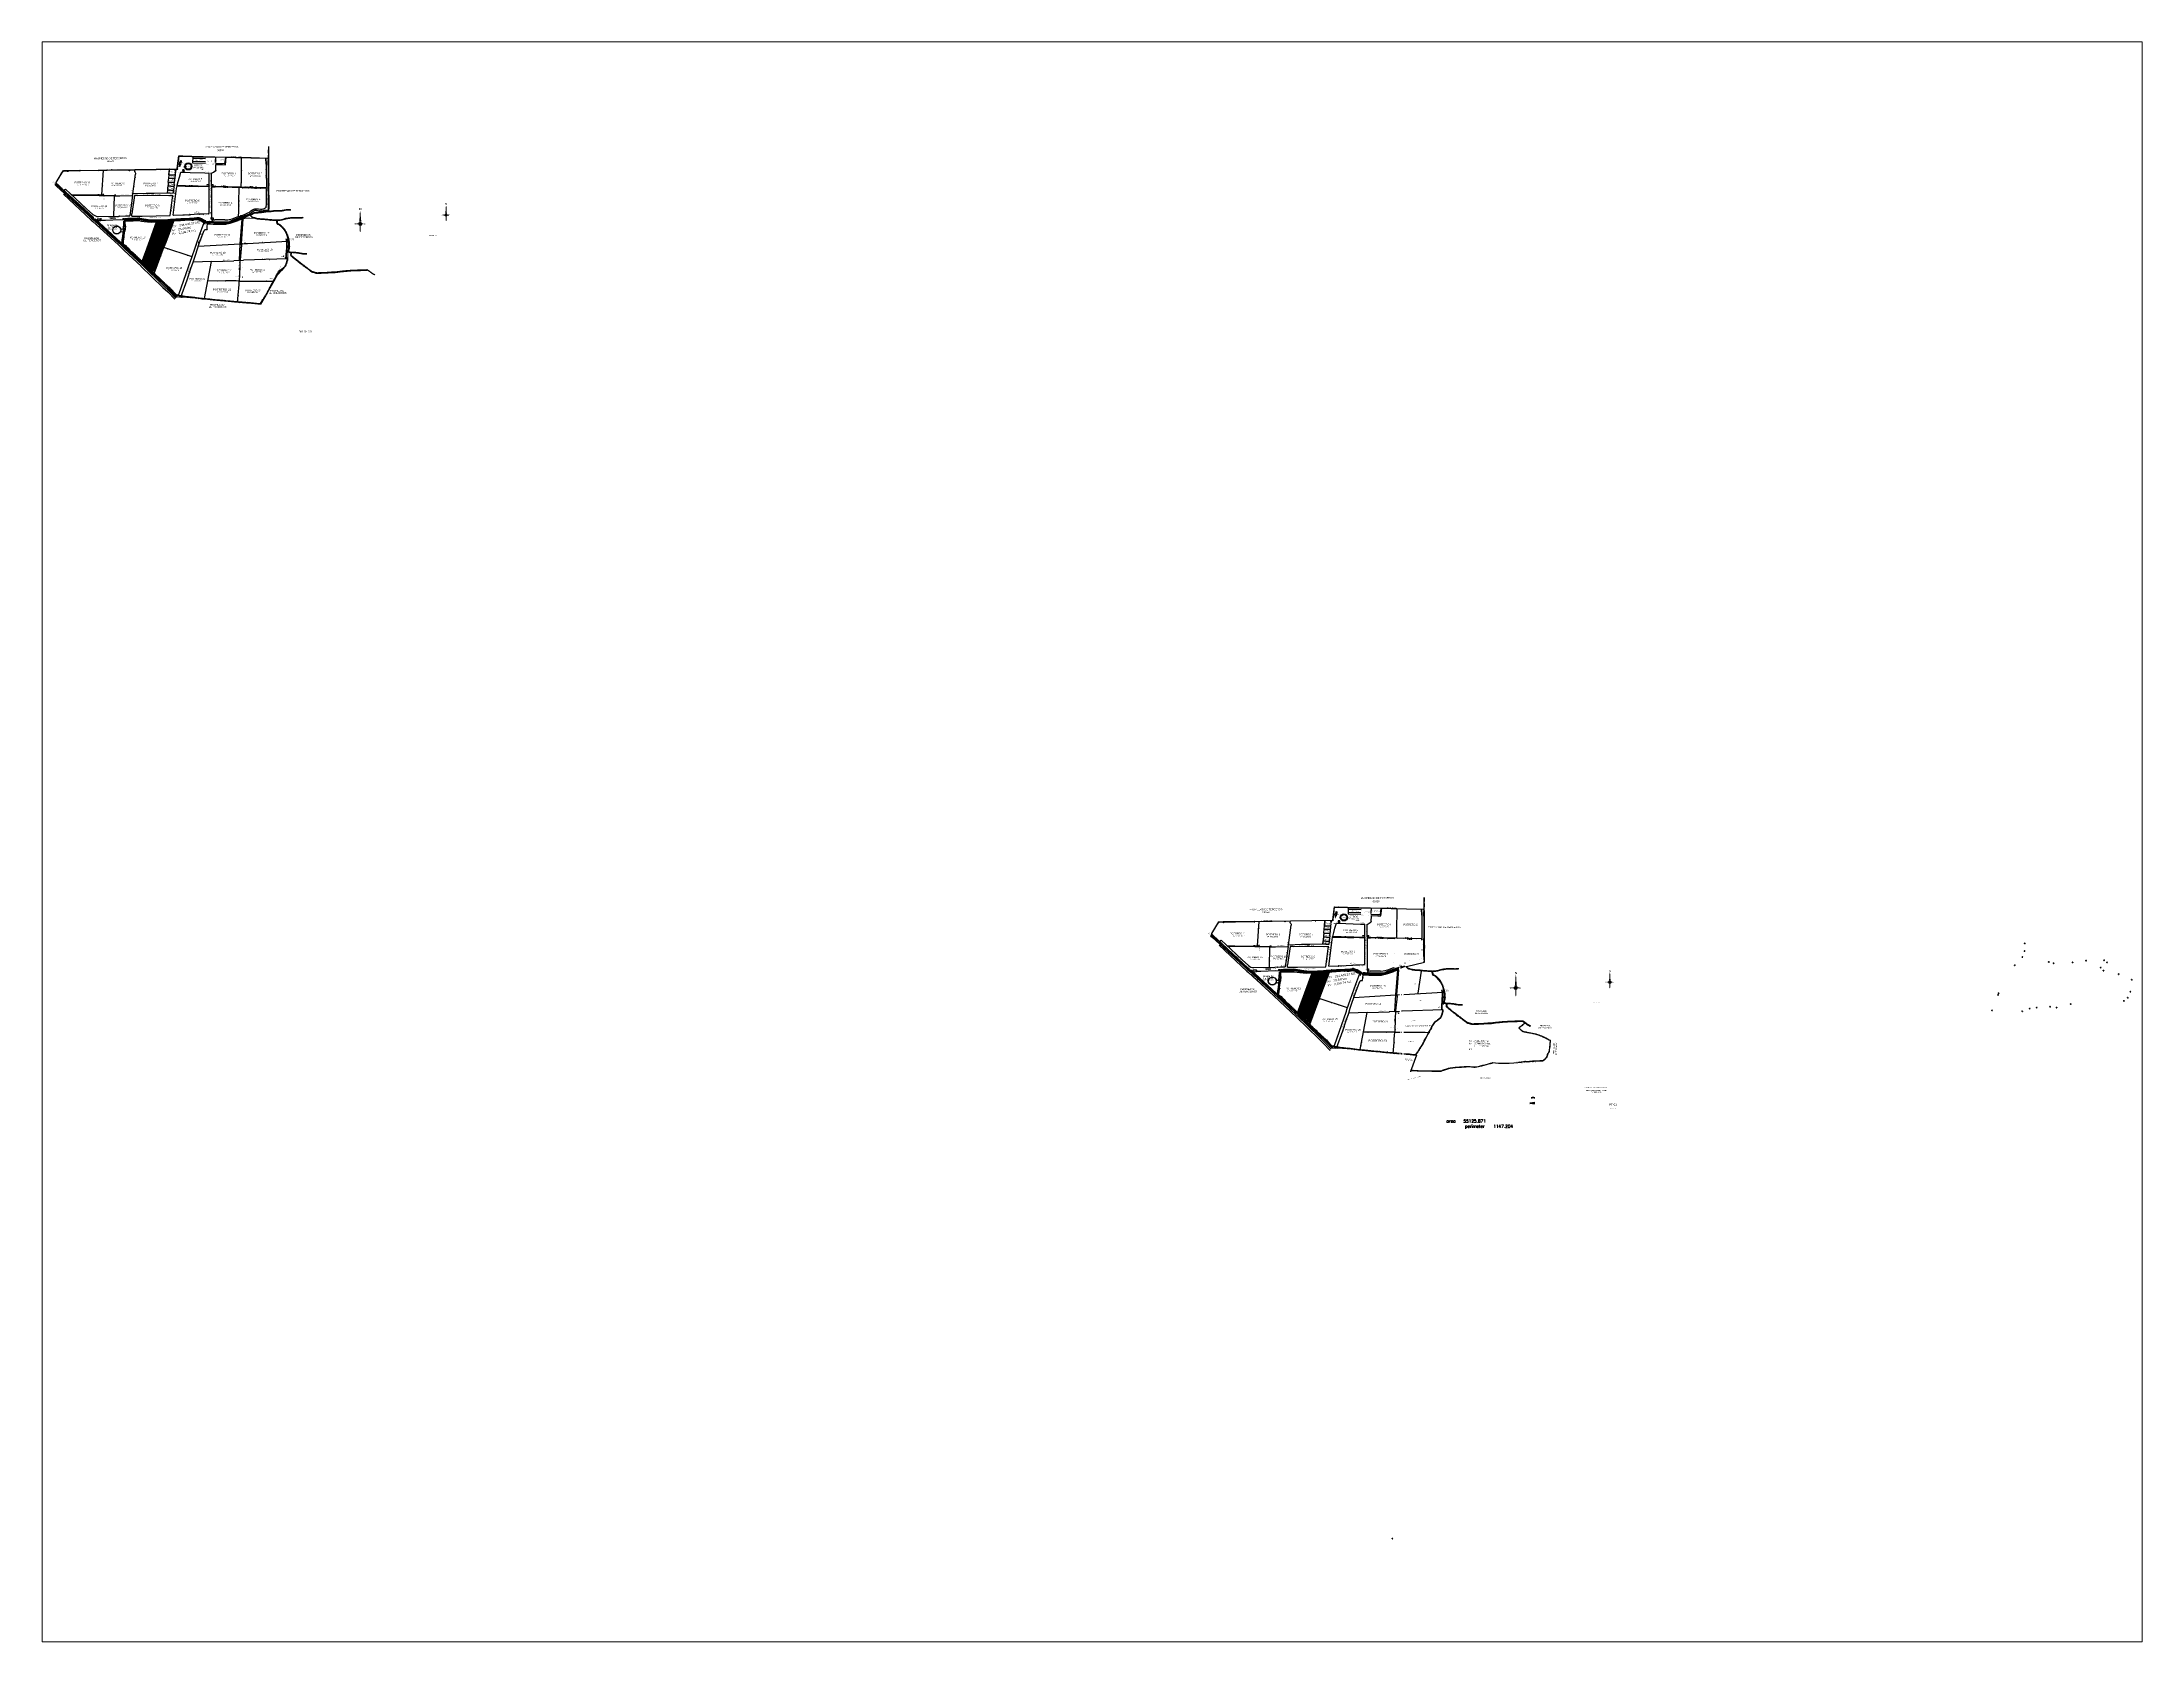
# Paper-space layout 'Layout2' of a CAD drawing. Header units: metres. Extents: x 1.05 to 9.45, y 0.8 to 7.2.
# The model-space entities are those that its viewports show. They can reach past a viewport. Long polylines and large blocks are cut down to what shows.
import ezdxf
from ezdxf.enums import TextEntityAlignment as Align

# ---------------------------------------------------------------- set-up
doc = ezdxf.new("R2010")
doc.units = ezdxf.units.M
doc.header["$LTSCALE"] = 25.4
doc.header["$MEASUREMENT"] = 0
doc.linetypes.add('DASHED2', pattern=[0.375, 0.25, -0.125])
for name, color, linetype in [('51', 7, 'Continuous'), ('CANAL', 140, 'Continuous'), ('NORTH', 7, 'Continuous')]:
    doc.layers.add(name, color=color, linetype=linetype)
doc.styles.add('5mm', font='simplex', dxfattribs={"height": 5})
doc.styles.add('ARIAL', font='')
doc.styles.add('arial b', font='')
doc.styles.add('CUADROS', font='')
doc.styles.add('Swis', font='', dxfattribs={"height": 1})
doc.styles.get('ARIAL').set_extended_font_data('Arial')
doc.styles.get('arial b').set_extended_font_data('Arial Black')
doc.styles.get('CUADROS').set_extended_font_data('Arial')
doc.styles.get('Swis').set_extended_font_data('Swis721 BlkOul BT')

# ---------------------------------------------------------------- blocks, each defined once
blk = doc.blocks.new('A$C75FE6A4A')
at = {"layer": 'NORTH', "lineweight": 13}
for p, q in [((0.81, 2.38), (2.64, 2.38)), ((1.76, 5.56), (1.76, 0.43))]:
    blk.add_line(p, q, dxfattribs=at)
for major_axis, start_param, end_param in [((-0.338, 0.338), 2.394689419948224, 8.677874727127811), ((-0.332, 0.274), 2.299129, 8.582314), ((-0.258, 0.105), 1.412463, 7.695648)]:
    blk.add_ellipse((1.76, 2.38), major_axis=major_axis, ratio=1, start_param=start_param, end_param=end_param, dxfattribs=at)
at = {"layer": 'NORTH', "color": 8, "lineweight": 13}
for points in [[(1.46, 3.05), (1.76, 3.11), (1.76, 6.2)], [(1.59, 0.29), (1.76, 0), (1.76, 2.38)]]:
    blk.add_solid(points, dxfattribs=at)
at = {"layer": 'NORTH', "lineweight": 13}
for points in [[(2.07, 3.05), (1.76, 3.11), (1.76, 6.2)], [(1.93, 0.29), (1.76, 0), (1.76, 2.38)]]:
    blk.add_solid(points, dxfattribs=at)
at = {"layer": 'NORTH', "lineweight": 13, "ltscale": 2250}
for s, height, style, p in [('N', 0.6, 'arial b', (1.46, 6.4)), ('W', 0.522, 'ARIAL', (0.01, 2.1)), ('E', 0.522, 'ARIAL', (2.75, 2.1))]:
    blk.add_text(s, height=height, dxfattribs=dict(at, style=style)).set_placement(p)
blk = doc.blocks.new('POSTE')
at = {"color": 2}
blk.add_circle((0, 0), 0.8, dxfattribs=at)
at = {"color": 1}
blk.add_circle((0, 0), 0.5, dxfattribs=at)

msp = doc.modelspace()

# ---------------------------------------------------------------- hatches: boundary and pattern name
at = {"linetype": 'DASHED2'}
h = msp.add_hatch(dxfattribs=at)
h.set_pattern_fill('ANSI31', color=73, scale=9, angle=140)
h.set_pattern_definition([(185, (-35.1542, -148.9985), (0.0980502, -1.120719), [])])
h.paths.add_polyline_path([(285.1, -121.4), (285.1, -117.1), (268.8, -118.2), (268.8, -121.9)])

# ---------------------------------------------------------------- linework, layer by layer
at = {"color": 30, "true_color": 0xf26722}
for p, q in [((-4118.2, 2920), (-4114, 2952.8)), ((-4117.6, 2919.9), (-4113.4, 2952.2)), ((-4114, 2952.8), (-4101.5, 2952.4)), ((-4113.4, 2952.2), (-4101.5, 2951.8)), ((-4101.5, 2952.4), (-4072, 2951.7)), ((-4101.5, 2951.8), (-4072, 2951.1)), ((-4072, 2951.7), (-3960.5, 2949)), ((-4072, 2951.1), (-4027.5, 2950)), ((-4027.5, 2950), (-3960.5, 2948.4)), ((-3960.5, 2949), (-3930, 2948.2)), ((-3960.5, 2948.4), (-3930, 2947.6)), ((-3930, 2948.2), (-3911.5, 2947.8)), ((-3930, 2947.6), (-3911.5, 2947.2)), ((-3911.5, 2947.8), (-3880.1, 2947.1)), ((-3911.5, 2947.2), (-3880.1, 2946.5)), ((-3880.1, 2947.1), (-3824.5, 2945.8)), ((-3880.1, 2946.5), (-3825.2, 2945.2)), ((-3825.3, 2937.8), (-3825, 2926)), ((-3825.3, 2937.8), (-3824.7, 2937.8)), ((-3825.2, 2945.2), (-3825.2, 2942.4)), ((-3825.2, 2942.4), (-3824.6, 2942.4)), ((-3824.7, 2937.8), (-3824.4, 2926)), ((-3824.5, 2945.8), (-3824.6, 2942.4)), ((-4496, 2894), (-4488.7, 2904.9)), ((-4496, 2894), (-4495.5, 2893.6)), ((-4495.5, 2893.6), (-4488.4, 2904.3)), ((-4488.7, 2904.9), (-4474.7, 2905.2)), ((-4488.4, 2904.3), (-4474.7, 2904.6)), ((-4474.7, 2905.2), (-4434.9, 2905.4)), ((-4474.7, 2904.6), (-4434.9, 2904.8)), ((-4434.9, 2905.4), (-4256.8, 2908.1)), ((-4434.9, 2904.8), (-4256.8, 2907.5)), ((-4256.8, 2907.5), (-4117.7, 2909.7)), ((-4256.7, 2908.1), (-4119.5, 2910.3)), ((-4146.2, 2891.2), (-4145, 2909.3)), ((-4146.2, 2891.2), (-4125.2, 2890.7)), ((-4145.5, 2891.7), (-4144.4, 2909.3)), ((-4145.5, 2891.7), (-4125.8, 2891.3)), ((-4127.3, 2909.6), (-4127.3, 2905.3)), ((-4127.3, 2905.3), (-4124.2, 2905.2)), ((-4126.7, 2909.6), (-4126.7, 2905.9)), ((-4126.7, 2905.9), (-4123.5, 2905.8)), ((-4125.8, 2891.3), (-4125.1, 2896.7)), ((-4125.2, 2890.7), (-4124.6, 2896.7)), ((-4124.6, 2896.7), (-4125.1, 2896.7)), ((-4124.9, 2898.9), (-4124.2, 2905.2)), ((-4124.3, 2898.8, 100.5), (-4124.9, 2898.9, 100.5)), ((-4124.3, 2898.8), (-4123.5, 2905.8)), ((-4119.5, 2910.3), (-4118.2, 2920)), ((-4118.9, 2910.3), (-4117.6, 2919.9)), ((-3825, 2926), (-3825, 2922.4)), ((-3825, 2922.4), (-3824.4, 2922.3)), ((-3824.4, 2926), (-3824.4, 2922.4)), ((-3825.1, 2850.7), (-3824.8, 2837.9)), ((-3825.1, 2850.7), (-3824.5, 2850.7)), ((-3824.8, 2837.9), (-3824.9, 2824.3)), ((-3824.9, 2824.3), (-3824.7, 2814.6)), ((-3824.7, 2814.6), (-3824.7, 2800.9)), ((-3824.7, 2800.9), (-3824.5, 2780.8)), ((-3824.5, 2850.7), (-3824.2, 2837.9)), ((-3824.2, 2837.9), (-3824.3, 2824.3)), ((-3824.3, 2824.4), (-3824.1, 2814.6)), ((-3824.1, 2814.6), (-3824.1, 2800.9)), ((-3824.1, 2800.9), (-3823.9, 2780.8)), ((-4393.1, 2755.1), (-4393.6, 2754.5)), ((-4393.1, 2755.1), (-4393.6, 2754.5)), ((-4393.6, 2754.5), (-4393.1, 2755.1)), ((-4393.6, 2754.5), (-4391.4, 2752.5)), ((-4393.1, 2755.1), (-4390.6, 2752.8)), ((-4391.4, 2752.5), (-4390.7, 2752.6)), ((-4386.2, 2747.7), (-4304.1, 2672.8)), ((-4385.8, 2748.1), (-4303.6, 2673.2)), ((-4294.3, 2713.8), (-4293, 2728.8)), ((-4293.7, 2713.8), (-4292.4, 2728.8)), ((-4293, 2728.8), (-4292.6, 2736.6)), ((-4292.6, 2736.7), (-4292.4, 2741.3)), ((-4292.4, 2741.3), (-4291.7, 2741.3)), ((-4292.4, 2728.8), (-4292, 2736.6)), ((-4292, 2736.6), (-4291.7, 2741.3)), ((-4290.4, 2747.8), (-4291.6, 2745.3)), ((-4291.1, 2745), (-4291.6, 2745.3)), ((-4289.9, 2747.5), (-4291.1, 2745)), ((-4290.4, 2747.8), (-4287.8, 2749.9)), ((-4289.9, 2747.5), (-4287.6, 2749.3)), ((-4288.4, 2714.2), (-4287.1, 2725.2)), ((-4287.8, 2749.9), (-4279.4, 2750.7)), ((-4287.6, 2749.3), (-4279.3, 2750.1)), ((-4286.5, 2725.1), (-4287.1, 2725.2)), ((-4279.4, 2750.7), (-4246.8, 2751.4)), ((-4279.3, 2750.1), (-4246.8, 2750.8)), ((-4246.8, 2751.4), (-4227.7, 2748.9)), ((-4246.8, 2750.8), (-4227.8, 2748.2)), ((-4227.8, 2748.2), (-4221.5, 2747.1)), ((-4227.7, 2748.9), (-4221.4, 2747.8)), ((-4221.5, 2747.1), (-4214.6, 2745.5)), ((-4221.4, 2747.8), (-4214.5, 2746.1)), ((-4203.1, 2745.1), (-4189.3, 2744.8)), ((-4203.1, 2744.5), (-4189.2, 2744.2)), ((-4189.3, 2744.8), (-4149.4, 2746.7)), ((-4189.2, 2744.2), (-4149.4, 2746.1)), ((-4151, 2689.3), (-4132.5, 2740.2)), ((-4131.6, 2740.1), (-4150.3, 2689.3)), ((-4149.4, 2746.7), (-4140.9, 2747.1)), ((-4149.4, 2746.1), (-4140.8, 2746.5)), ((-4140.9, 2747.1), (-4124.2, 2748.6)), ((-4140.8, 2746.5), (-4124.2, 2748)), ((-4131.6, 2740.1), (-4132.5, 2740.2)), ((-4124.2, 2748.6), (-4107.4, 2750)), ((-4124.2, 2748), (-4107.3, 2749.4)), ((-4107.4, 2750), (-4079.9, 2751)), ((-4107.4, 2749.4), (-4079.9, 2750.4)), ((-4079.9, 2751), (-4061.9, 2752.2)), ((-4079.9, 2750.4), (-4061.9, 2751.6)), ((-4061.9, 2752.2), (-4055.9, 2752.6)), ((-4061.9, 2751.6), (-4055.9, 2752)), ((-4055.9, 2752.6), (-4051.6, 2752.6)), ((-4055.9, 2752), (-4051.6, 2752)), ((-4051.7, 2752), (-4046.1, 2750.7)), ((-4051.6, 2752.6), (-4046, 2751.3)), ((-4046.2, 2750.7), (-4040.9, 2748.9)), ((-4046, 2751.3), (-4040.7, 2749.4)), ((-4041, 2748.9), (-4035.5, 2745.9)), ((-4040.7, 2749.4), (-4035.2, 2746.4)), ((-4035.5, 2745.9), (-4027.5, 2741)), ((-4035.2, 2746.4), (-4027.2, 2741.6)), ((-4027.2, 2741.6), (-4027.5, 2741)), ((-4021.5, 2740.1), (-4014.3, 2739.6)), ((-4021.5, 2740.1), (-4021.5, 2739.5)), ((-4021.5, 2739.5), (-4014.3, 2739)), ((-4014.3, 2739.6), (-4001.9, 2739.5)), ((-4014.3, 2739), (-4001.9, 2738.9)), ((-4002, 2738.9), (-3990.2, 2738.7)), ((-4001.9, 2739.5), (-3990.2, 2739.3)), ((-3990.2, 2739.3), (-3977.9, 2739.3)), ((-3990.2, 2738.7), (-3977.9, 2738.7)), ((-3977.9, 2739.3), (-3950.3, 2740)), ((-3977.9, 2738.7), (-3950.3, 2739.4)), ((-3917.6, 2752.3), (-3950.3, 2740)), ((-3917.4, 2751.7), (-3950.1, 2739.5)), ((-3905.6, 2756.6), (-3917.6, 2752.3)), ((-3905.4, 2756), (-3917.4, 2751.7)), ((-3887.8, 2763), (-3905.6, 2756.6)), ((-3887.6, 2762.4), (-3905.4, 2756)), ((-3878.5, 2768.5), (-3887.8, 2763)), ((-3878.2, 2767.9), (-3887.5, 2762.5)), ((-3872.4, 2773.8), (-3878.5, 2768.5)), ((-3872, 2773.4), (-3878.1, 2768)), ((-3870.1, 2775), (-3872.4, 2773.8)), ((-3869.8, 2774.5), (-3872.2, 2773.3)), ((-3868.1, 2775.6), (-3870.1, 2775)), ((-3868, 2775), (-3870, 2774.5)), ((-3865.5, 2775.7), (-3868.1, 2775.6)), ((-3865.5, 2775.1), (-3868.1, 2775)), ((-3862, 2775.4), (-3865.5, 2775.7)), ((-3862, 2774.8), (-3865.5, 2775.1)), ((-3857.1, 2774), (-3862.1, 2774.8)), ((-3857, 2774.6), (-3862, 2775.4)), ((-3857.1, 2774), (-3851.4, 2773.6)), ((-3857, 2774.6), (-3851.3, 2774.2)), ((-3851.3, 2774.2), (-3847.6, 2774.3)), ((-3851.3, 2773.6), (-3847.6, 2773.7)), ((-3847.6, 2774.3), (-3834.1, 2776.3)), ((-3847.5, 2773.7), (-3834.1, 2775.7)), ((-3834.1, 2776.3), (-3824.4, 2776.4)), ((-3834.1, 2775.7), (-3823.8, 2775.8)), ((-3824.5, 2780.8), (-3824.4, 2776.4)), ((-3823.9, 2780.8), (-3823.8, 2775.8)), ((-4294.2, 2663.6), (-4304.1, 2672.8)), ((-4293.8, 2664), (-4303.6, 2673.2)), ((-4298.7, 2680.1), (-4300, 2669.8)), ((-4298.1, 2680), (-4299.4, 2669.3)), ((-4297, 2691.7), (-4298.7, 2680.1)), ((-4296.4, 2691.6), (-4298.1, 2680)), ((-4294.3, 2714), (-4297, 2691.6)), ((-4293.7, 2713.8), (-4296.4, 2691.6)), ((-4284.3, 2653.6), (-4294.2, 2663.6)), ((-4283.9, 2654), (-4293.8, 2664)), ((-4291.8, 2687.2), (-4291.6, 2688.7)), ((-4291.8, 2687.2), (-4291.2, 2687.1)), ((-4291.6, 2688.7), (-4291.1, 2688.7)), ((-4291.2, 2687.1), (-4291.1, 2688.7)), ((-4289.1, 2708.7), (-4288.4, 2714.2)), ((-4288.5, 2708.6), (-4289.1, 2708.7)), ((-4288.5, 2708.6), (-4286.5, 2725.1)), ((-4157.3, 2672), (-4166.4, 2649)), ((-4156.8, 2671.7), (-4165.8, 2648.7)), ((-4157.3, 2672), (-4151, 2689.3)), ((-4150.3, 2689.3), (-4156.8, 2671.7)), ((-4264.4, 2634.9), (-4284.3, 2653.6)), ((-4264, 2635.4), (-4283.9, 2654)), ((-4229.6, 2602.6), (-4264.4, 2634.9)), ((-4229.1, 2603), (-4264, 2635.4)), ((-4158.5, 2533.7), (-4229.6, 2602.6)), ((-4158, 2534.2), (-4229.1, 2603)), ((-4166.4, 2649), (-4195.7, 2570.7)), ((-4165.8, 2648.7), (-4194.8, 2569.8)), ((-4158.4, 2533.7), (-4143, 2518.9)), ((-4158, 2534.2), (-4142.6, 2519.3)), ((-4143, 2518.9), (-4120.3, 2495)), ((-4142.6, 2519.3), (-4120, 2495.6)), ((-4120.3, 2495), (-4120, 2495.6)), ((-370.7, 473.8), (-369.4, 483.4)), ((-370.1, 473.8), (-368.8, 483.4)), ((-369.4, 483.4), (-365.1, 516.2)), ((-368.8, 483.4), (-364.6, 515.6)), ((-365.1, 516.2), (-352.7, 515.8)), ((-364.6, 515.6), (-352.7, 515.2)), ((-352.7, 515.8), (-323.2, 515.1)), ((-352.7, 515.2), (-323.2, 514.5)), ((-323.2, 515.1), (-211.6, 512.4)), ((-323.2, 514.5), (-278.7, 513.5)), ((-278.7, 513.5), (-211.7, 511.8)), ((-211.7, 511.8), (-181.2, 511.1)), ((-211.6, 512.4), (-181.2, 511.7)), ((-181.2, 511.7), (-162.7, 511.3)), ((-181.2, 511.1), (-162.7, 510.7)), ((-162.7, 511.3), (-131.3, 510.5)), ((-162.7, 510.7), (-131.3, 509.9)), ((-131.3, 510.5), (-75.7, 509.3)), ((-131.3, 509.9), (-76.3, 508.7)), ((-76.3, 508.7), (-76.4, 505.8)), ((-76.4, 505.8), (-75.8, 505.8)), ((-76.4, 501.2), (-76.2, 489.5)), ((-76.4, 501.2), (-75.8, 501.2)), ((-76.2, 489.5), (-76.2, 485.8)), ((-76.2, 485.8), (-75.6, 485.8)), ((-75.7, 509.3), (-75.8, 505.8)), ((-75.8, 501.2), (-75.6, 489.5)), ((-75.6, 489.5), (-75.6, 485.8)), ((-747.2, 457.4), (-739.9, 468.3)), ((-747.2, 457.4), (-746.7, 457.1)), ((-746.7, 457.1), (-739.6, 467.7)), ((-739.9, 468.3), (-725.9, 468.7)), ((-739.6, 467.7), (-725.9, 468.1)), ((-725.9, 468.7), (-686.1, 468.9)), ((-725.9, 468.1), (-686.1, 468.3)), ((-686.1, 468.9), (-508, 471.6)), ((-686.1, 468.3), (-508, 471)), ((-508, 471), (-368.8, 473.2)), ((-507.9, 471.6), (-370.7, 473.8)), ((-397.3, 454.6), (-396.2, 472.7)), ((-397.3, 454.6), (-376.4, 454.1)), ((-396.7, 455.2), (-395.6, 472.7)), ((-396.7, 455.2), (-377, 454.7)), ((-378.5, 473), (-378.5, 468.7)), ((-378.5, 468.7), (-375.4, 468.7)), ((-377.9, 473), (-377.9, 469.3)), ((-377.9, 469.3), (-374.7, 469.3)), ((-377, 454.7), (-376.3, 460.2)), ((-376.4, 454.1), (-375.7, 460.1)), ((-375.7, 460.1), (-376.3, 460.2)), ((-376.1, 462.3), (-375.4, 468.7)), ((-375.5, 462.3, 100.5), (-376.1, 462.3, 100.5)), ((-375.5, 462.3), (-374.7, 469.3)), ((-76.3, 414.1), (-76, 401.3)), ((-76.3, 414.1), (-75.7, 414.1)), ((-75.7, 414.2), (-75.4, 401.3)), ((-76, 401.3), (-76.1, 387.8)), ((-76.1, 387.8), (-75.9, 380.2)), ((-75.9, 379.2), (-75.9, 378)), ((-75.9, 378), (-75.9, 364.3)), ((-75.9, 364.3), (-75.7, 344.2)), ((-75.4, 401.3), (-75.5, 387.8)), ((-75.5, 387.8), (-75.3, 380.2)), ((-75.3, 379.2), (-75.3, 378)), ((-75.3, 378), (-75.3, 364.3)), ((-75.3, 364.3), (-75.1, 344.2)), ((-644.3, 318.5), (-644.8, 317.9)), ((-644.3, 318.5), (-644.8, 317.9)), ((-644.8, 317.9), (-644.3, 318.5)), ((-644.8, 317.9), (-642.6, 315.9)), ((-644.3, 318.5), (-641.8, 316.2)), ((-642.6, 315.9), (-641.9, 316.1)), ((-637.4, 311.1), (-555.2, 236.2)), ((-637, 311.6), (-554.8, 236.7)), ((-545.5, 277.4), (-548.1, 255.1)), ((-544.9, 277.2), (-547.6, 255)), ((-545.5, 277.3), (-544.2, 292.3)), ((-544.9, 277.2), (-543.6, 292.2)), ((-544.2, 292.3), (-543.8, 300.1)), ((-543.8, 300.1), (-543.6, 304.8)), ((-543.6, 304.8), (-542.9, 304.7)), ((-543.6, 292.2), (-543.2, 300.1)), ((-543.2, 300.1), (-542.9, 304.7)), ((-541.6, 311.3), (-542.8, 308.8)), ((-542.3, 308.5), (-542.8, 308.8)), ((-541.1, 310.9), (-542.3, 308.5)), ((-541.6, 311.3), (-539, 313.4)), ((-541.1, 310.9), (-538.8, 312.8)), ((-540.3, 272.2), (-539.6, 277.6)), ((-539.7, 272.1), (-537.7, 288.6)), ((-539.6, 277.6), (-538.3, 288.6)), ((-539, 313.4), (-530.6, 314.1)), ((-538.8, 312.8), (-530.5, 313.5)), ((-537.7, 288.6), (-538.3, 288.6)), ((-530.5, 314.1), (-498, 314.9)), ((-530.5, 313.5), (-498, 314.3)), ((-498, 314.9), (-478.9, 312.4)), ((-498, 314.3), (-479, 311.6)), ((-479, 311.6), (-472.7, 310.5)), ((-478.9, 312.4), (-472.6, 311.3)), ((-472.7, 310.5), (-465.8, 309)), ((-472.6, 311.3), (-465.7, 309.6)), ((-454.3, 308.5), (-440.4, 308.2)), ((-454.3, 307.9), (-440.4, 307.6)), ((-440.4, 308.2), (-400.6, 310.2)), ((-440.4, 307.6), (-400.6, 309.6)), ((-402.2, 252.8), (-383.7, 303.7)), ((-382.8, 303.6), (-401.5, 252.8)), ((-400.6, 310.2), (-392.1, 310.6)), ((-400.6, 309.6), (-392, 310)), ((-392.1, 310.6), (-375.4, 312)), ((-392, 310), (-375.4, 311.4)), ((-382.8, 303.6), (-383.7, 303.7)), ((-375.4, 312), (-358.6, 313.5)), ((-375.4, 311.4), (-358.5, 312.9)), ((-358.6, 313.5), (-331.1, 314.5)), ((-358.6, 312.9), (-331.1, 313.9)), ((-331.1, 314.5), (-313.1, 315.7)), ((-331.1, 313.9), (-313.1, 315.1)), ((-313.1, 315.7), (-307.1, 316.1)), ((-313.1, 315.1), (-307.1, 315.5)), ((-307.1, 316.1), (-302.8, 316.1)), ((-307.1, 315.5), (-302.8, 315.5)), ((-302.9, 315.5), (-297.3, 314.1)), ((-302.8, 316.1), (-297.2, 314.7)), ((-297.4, 314.2), (-292.1, 312.3)), ((-297.2, 314.7), (-291.9, 312.9)), ((-292.2, 312.4), (-286.7, 309.4)), ((-291.9, 312.9), (-286.4, 309.9)), ((-286.7, 309.4), (-278.7, 304.5)), ((-286.4, 309.9), (-278.4, 305)), ((-278.4, 305), (-278.7, 304.5)), ((-272.7, 303.6), (-265.4, 303.1)), ((-272.7, 303.6), (-272.7, 303)), ((-272.7, 303), (-265.5, 302.5)), ((-265.5, 302.5), (-253.1, 302.3)), ((-265.4, 303.1), (-253.1, 302.9)), ((-253.1, 302.9), (-241.4, 302.7)), ((-253.1, 302.3), (-241.4, 302.1)), ((-241.4, 302.7), (-229.1, 302.7)), ((-241.4, 302.1), (-229.1, 302.1)), ((-229.1, 302.7), (-201.5, 303.5)), ((-229, 302.1), (-201.5, 302.9)), ((-168.8, 315.7), (-201.5, 303.5)), ((-168.6, 315.2), (-201.3, 302.9)), ((-156.8, 320), (-168.8, 315.7)), ((-156.6, 319.5), (-168.6, 315.2)), ((-155.3, 320.6), (-156.8, 320)), ((-155.4, 319.9), (-156.6, 319.5)), ((-146.5, 323.7), (-150.7, 322.2)), ((-146.5, 323.1), (-150.7, 321.6)), ((-545.4, 227.1), (-555.2, 236.2)), ((-545, 227.5), (-554.8, 236.7)), ((-549.9, 243.6), (-551.2, 233.3)), ((-549.3, 243.5), (-550.6, 232.7)), ((-548.1, 255.1), (-549.9, 243.6)), ((-547.6, 255), (-549.3, 243.5)), ((-535.5, 217), (-545.4, 227.1)), ((-535.1, 217.5), (-545, 227.5)), ((-543, 250.7), (-542.8, 252.2)), ((-543, 250.7), (-542.4, 250.6)), ((-542.8, 252.2), (-542.2, 252.1)), ((-542.4, 250.6), (-542.2, 252.1)), ((-539.7, 272.1), (-540.3, 272.2)), ((-515.6, 198.4), (-535.5, 217)), ((-515.1, 198.8), (-535.1, 217.5)), ((-417.6, 212.4), (-446.9, 134.2)), ((-417, 212.2), (-446, 133.2)), ((-408.5, 235.4), (-417.6, 212.4)), ((-408, 235.2), (-417, 212.2)), ((-408.5, 235.4), (-402.2, 252.8)), ((-401.5, 252.8), (-408, 235.2)), ((-480.7, 166), (-515.6, 198.4)), ((-480.3, 166.5), (-515.1, 198.8)), ((-409.6, 97.2), (-480.8, 166)), ((-409.2, 97.6), (-480.3, 166.5)), ((-409.6, 97.2), (-394.2, 82.4)), ((-409.2, 97.6), (-393.8, 82.8)), ((-394.2, 82.4), (-371.5, 58.5)), ((-393.8, 82.8), (-371.2, 59.1)), ((-371.5, 58.5), (-371.2, 59.1))]:
    msp.add_line(p, q, dxfattribs=at)
at = {"linetype": 'Continuous'}
for p, q in [((-4113.4, 2952.2), (-4113.4, 2952.2)), ((-4113.4, 2952.2), (-4113.4, 2952.2)), ((-4111.9, 2933.6), (-4111.9, 2933.6)), ((-4111.9, 2933.6), (-4111.9, 2933.6)), ((-4110, 2933.2), (-4110, 2933.2)), ((-4110, 2933.2), (-4110, 2933.2)), ((-4106.8, 2932.9), (-4106.8, 2932.9)), ((-4106.8, 2932.9), (-4106.8, 2932.9)), ((-4106.8, 2932.5), (-4106.8, 2932.5)), ((-4106.8, 2932.5), (-4106.8, 2932.5)), ((-4106.3, 2937.2), (-4106.3, 2937.2)), ((-4106.3, 2937.2), (-4106.3, 2937.2)), ((-4106.3, 2937.2), (-4106.3, 2937.2)), ((-4106.3, 2937.2), (-4106.3, 2937.2)), ((-4101.5, 2951.8), (-4101.5, 2951.8)), ((-4101.5, 2951.8), (-4101.5, 2951.8)), ((-4086.9, 2929.8), (-4086.9, 2929.8)), ((-4086.9, 2929.8), (-4086.9, 2929.8)), ((-4072, 2951.1), (-4072, 2951.1)), ((-4072, 2951.1), (-4072, 2951.1)), ((-4069.6, 2930), (-4069.6, 2930)), ((-4069.6, 2930), (-4069.6, 2930)), ((-4069.1, 2950.1), (-4069.1, 2950.1)), ((-4069.1, 2950.1), (-4069.1, 2950.1)), ((-3960.8, 2942.9), (-3960.8, 2942.9)), ((-3960.8, 2942.9), (-3960.8, 2942.9)), ((-3960.5, 2948.4), (-3960.5, 2948.4)), ((-3960.5, 2948.4), (-3960.5, 2948.4)), ((-3930, 2947.6), (-3930, 2947.6)), ((-3930, 2947.6), (-3930, 2947.6)), ((-3911.5, 2947.2), (-3911.5, 2947.2)), ((-3911.5, 2947.2), (-3911.5, 2947.2)), ((-3880.1, 2946.5), (-3880.1, 2946.5)), ((-3880.1, 2946.5), (-3880.1, 2946.5)), ((-3831.9, 2945.4), (-3831.9, 2945.4)), ((-3831.9, 2945.4), (-3831.9, 2945.4)), ((-3825.3, 2940.1), (-3825.3, 2940.1)), ((-3825.3, 2940.1), (-3825.3, 2940.1)), ((-3825.3, 2937.8), (-3825.3, 2937.8)), ((-3825.3, 2937.8), (-3825.3, 2937.8)), ((-3825.2, 2942.4), (-3825.2, 2942.4)), ((-3825.2, 2942.4), (-3825.2, 2942.4)), ((-4512.3, 2864.5), (-4512.3, 2864.5)), ((-4512.3, 2864.5), (-4512.3, 2864.5)), ((-4511.8, 2866.6), (-4511.8, 2866.6)), ((-4511.8, 2866.6), (-4511.8, 2866.6)), ((-4501.2, 2878.3), (-4501.2, 2878.3)), ((-4501.2, 2878.3), (-4501.2, 2878.3)), ((-4496.1, 2893.5), (-4496.1, 2893.5)), ((-4496.1, 2893.5), (-4496.1, 2893.5)), ((-4495.5, 2893.6), (-4495.5, 2893.6)), ((-4495.5, 2893.6), (-4495.5, 2893.6)), ((-4488.4, 2904.3), (-4488.4, 2904.3)), ((-4488.4, 2904.3), (-4488.4, 2904.3)), ((-4474.7, 2904.6), (-4474.7, 2904.6)), ((-4474.7, 2904.6), (-4474.7, 2904.6)), ((-4474.2, 2901.6), (-4474.2, 2901.6)), ((-4474.2, 2901.6), (-4474.2, 2901.6)), ((-4434.9, 2904.8), (-4434.9, 2904.8)), ((-4434.9, 2904.8), (-4434.9, 2904.8)), ((-4373.9, 2905.7), (-4373.9, 2905.7)), ((-4373.9, 2905.7), (-4373.9, 2905.7)), ((-4373.9, 2903.2), (-4373.9, 2903.2)), ((-4373.9, 2903.2), (-4373.9, 2903.2)), ((-4359.9, 2883.3), (-4359.9, 2883.3)), ((-4359.9, 2883.3), (-4359.9, 2883.3)), ((-4359.1, 2905.9), (-4359.1, 2905.9)), ((-4359.1, 2905.9), (-4359.1, 2905.9)), ((-4274.4, 2904.8), (-4274.4, 2904.8)), ((-4274.4, 2904.8), (-4274.4, 2904.8)), ((-4274.3, 2907.3), (-4274.3, 2907.3)), ((-4274.3, 2907.3), (-4274.3, 2907.3)), ((-4257.4, 2901.5), (-4257.4, 2901.5)), ((-4257.4, 2901.5), (-4257.4, 2901.5)), ((-4256.8, 2907.5), (-4256.8, 2907.5)), ((-4256.8, 2907.5), (-4256.8, 2907.5)), ((-4255.9, 2882), (-4255.9, 2882)), ((-4255.9, 2882), (-4255.9, 2882)), ((-4254.4, 2893.4), (-4254.4, 2893.4)), ((-4254.4, 2893.4), (-4254.4, 2893.4)), ((-4254.3, 2893.4), (-4254.3, 2893.4)), ((-4254.3, 2893.4), (-4254.3, 2893.4)), ((-4254.3, 2893.4), (-4254.3, 2893.4)), ((-4254.3, 2893.4), (-4254.3, 2893.4)), ((-4174.9, 2906.4), (-4174.9, 2906.4)), ((-4174.9, 2906.4), (-4174.9, 2906.4)), ((-4148.5, 2867.3), (-4148.5, 2867.3)), ((-4148.5, 2867.3), (-4148.5, 2867.3)), ((-4148.5, 2867.2), (-4148.5, 2867.2)), ((-4148.5, 2867.2), (-4148.5, 2867.2)), ((-4146.9, 2880.8), (-4146.9, 2880.8)), ((-4146.9, 2880.8), (-4146.9, 2880.8)), ((-4146.9, 2880.8), (-4146.9, 2880.8)), ((-4146.9, 2880.8), (-4146.9, 2880.8)), ((-4146.2, 2891.2), (-4146.2, 2891.2)), ((-4146.2, 2891.2), (-4146.2, 2891.2)), ((-4145, 2909.2), (-4145, 2909.2)), ((-4145, 2909.2), (-4145, 2909.2)), ((-4127.1, 2873.9), (-4127.1, 2873.9)), ((-4127.1, 2873.9), (-4127.1, 2873.9)), ((-4126.6, 2878.6), (-4126.6, 2878.6)), ((-4126.6, 2878.6), (-4126.6, 2878.6)), ((-4123.9, 2907.3), (-4123.9, 2907.3)), ((-4123.9, 2907.3), (-4123.9, 2907.3)), ((-4122.6, 2907.4), (-4122.6, 2907.4)), ((-4122.6, 2907.4), (-4122.6, 2907.4)), ((-4118.9, 2910.3), (-4118.9, 2910.3)), ((-4118.9, 2910.3), (-4118.9, 2910.3)), ((-4117.7, 2909.7), (-4117.7, 2909.7)), ((-4117.7, 2909.7), (-4117.7, 2909.7)), ((-4117.6, 2919.9), (-4117.6, 2919.9)), ((-4117.6, 2919.9), (-4117.6, 2919.9)), ((-4117.6, 2919.8), (-4117.6, 2919.8)), ((-4117.6, 2919.8), (-4117.6, 2919.8)), ((-4117.6, 2910.3), (-4117.6, 2910.3)), ((-4117.6, 2910.3), (-4117.6, 2910.3)), ((-4116.1, 2869.8), (-4116.1, 2869.8)), ((-4116.1, 2869.8), (-4116.1, 2869.8)), ((-4114.1, 2898.6), (-4114.1, 2898.6)), ((-4114.1, 2898.6), (-4114.1, 2898.6)), ((-4114.1, 2898.6), (-4114.1, 2898.6)), ((-4114.1, 2898.6), (-4114.1, 2898.6)), ((-4114.1, 2898.6), (-4114.1, 2898.6)), ((-4114.1, 2898.6), (-4114.1, 2898.6)), ((-4114, 2898.5), (-4114, 2898.5)), ((-4114, 2898.5), (-4114, 2898.5)), ((-4112.8, 2924.6), (-4112.8, 2924.6)), ((-4112.8, 2924.6), (-4112.8, 2924.6)), ((-4112.3, 2883.7), (-4112.3, 2883.7)), ((-4112.3, 2883.7), (-4112.3, 2883.7)), ((-4111.8, 2918.9), (-4111.8, 2918.9)), ((-4111.8, 2918.9), (-4111.8, 2918.9)), ((-4111.2, 2918.8), (-4111.2, 2918.8)), ((-4111.2, 2918.8), (-4111.2, 2918.8)), ((-4111.1, 2919.9), (-4111.1, 2919.9)), ((-4111.1, 2919.9), (-4111.1, 2919.9)), ((-4107.7, 2899.9), (-4107.7, 2899.9)), ((-4107.7, 2899.9), (-4107.7, 2899.9)), ((-4107.6, 2923.9), (-4107.6, 2923.9)), ((-4107.6, 2923.9), (-4107.6, 2923.9)), ((-4107.1, 2924.1), (-4107.1, 2924.1)), ((-4107.1, 2924.1), (-4107.1, 2924.1)), ((-4107.1, 2924), (-4107.1, 2924)), ((-4107.1, 2924), (-4107.1, 2924)), ((-4107.1, 2924), (-4107.1, 2924)), ((-4107.1, 2924), (-4107.1, 2924)), ((-4107.1, 2923.9), (-4107.1, 2923.9)), ((-4107.1, 2923.9), (-4107.1, 2923.9)), ((-4102.1, 2904), (-4102.1, 2904)), ((-4102.1, 2904), (-4102.1, 2904)), ((-4101.7, 2907.8), (-4101.7, 2907.8)), ((-4101.7, 2907.8), (-4101.7, 2907.8)), ((-4097.6, 2917.6), (-4097.6, 2917.6)), ((-4097.6, 2917.6), (-4097.6, 2917.6)), ((-4097.5, 2917.1), (-4097.5, 2917.1)), ((-4097.5, 2917.1), (-4097.5, 2917.1)), ((-4097, 2903.6), (-4097, 2903.6)), ((-4097, 2903.6), (-4097, 2903.6)), ((-4096.9, 2907.5), (-4096.9, 2907.5)), ((-4096.9, 2907.5), (-4096.9, 2907.5)), ((-4096.6, 2917.1), (-4096.6, 2917.1)), ((-4096.6, 2917.1), (-4096.6, 2917.1)), ((-4094.8, 2921.1), (-4094.8, 2921.1)), ((-4094.8, 2921.1), (-4094.8, 2921.1)), ((-4094.1, 2899.5), (-4094.1, 2899.5)), ((-4094.1, 2899.5), (-4094.1, 2899.5)), ((-4091.2, 2927.4), (-4091.2, 2927.4)), ((-4091.2, 2927.4), (-4091.2, 2927.4)), ((-4090.2, 2909.2), (-4090.2, 2909.2)), ((-4090.2, 2909.2), (-4090.2, 2909.2)), ((-4085.4, 2907.2), (-4085.4, 2907.2)), ((-4085.4, 2907.2), (-4085.4, 2907.2)), ((-4077.3, 2899), (-4077.3, 2899)), ((-4077.3, 2899), (-4077.3, 2899)), ((-4076.8, 2909.1), (-4076.8, 2909.1)), ((-4076.8, 2909.1), (-4076.8, 2909.1)), ((-4075.3, 2927.2), (-4075.3, 2927.2)), ((-4075.3, 2927.2), (-4075.3, 2927.2)), ((-4029.6, 2897.3), (-4029.6, 2897.3)), ((-4029.6, 2897.3), (-4029.6, 2897.3)), ((-4015.6, 2896.8), (-4015.6, 2896.8)), ((-4015.6, 2896.8), (-4015.6, 2896.8)), ((-4015.5, 2887.1), (-4015.5, 2887.1)), ((-4015.5, 2887.1), (-4015.5, 2887.1)), ((-4015.5, 2869.9), (-4015.5, 2869.9)), ((-4015.5, 2869.9), (-4015.5, 2869.9)), ((-4011, 2895.7), (-4011, 2895.7)), ((-4011, 2895.7), (-4011, 2895.7)), ((-4010.9, 2872.2), (-4010.9, 2872.2)), ((-4010.9, 2872.2), (-4010.9, 2872.2)), ((-4010.9, 2872.2), (-4010.9, 2872.2)), ((-4010.9, 2872.2), (-4010.9, 2872.2)), ((-4008, 2896.2), (-4008, 2896.2)), ((-4008, 2896.2), (-4008, 2896.2)), ((-4007.9, 2862.2), (-4007.9, 2862.2)), ((-4007.9, 2862.2), (-4007.9, 2862.2)), ((-4001.8, 2899.9), (-4001.8, 2899.9)), ((-4001.8, 2899.9), (-4001.8, 2899.9)), ((-3994.7, 2904.8), (-3994.7, 2904.8)), ((-3994.7, 2904.8), (-3994.7, 2904.8)), ((-3994, 2925), (-3994, 2925)), ((-3994, 2925), (-3994, 2925)), ((-3972.8, 2924.3), (-3972.8, 2924.3)), ((-3972.8, 2924.3), (-3972.8, 2924.3)), ((-3963.2, 2923.9), (-3963.2, 2923.9)), ((-3963.2, 2923.9), (-3963.2, 2923.9)), ((-3911.3, 2874.7), (-3911.3, 2874.7)), ((-3911.3, 2874.7), (-3911.3, 2874.7)), ((-3911.1, 2904.7), (-3911.1, 2904.7)), ((-3911.1, 2904.7), (-3911.1, 2904.7)), ((-3830.8, 2925.8), (-3830.8, 2925.8)), ((-3830.8, 2925.8), (-3830.8, 2925.8)), ((-3830.6, 2909.1), (-3830.6, 2909.1)), ((-3830.6, 2909.1), (-3830.6, 2909.1)), ((-3830.5, 2889.7), (-3830.5, 2889.7)), ((-3830.5, 2889.7), (-3830.5, 2889.7)), ((-3830.3, 2873), (-3830.3, 2873)), ((-3830.3, 2873), (-3830.3, 2873)), ((-3825.6, 2913.9), (-3825.6, 2913.9)), ((-3825.6, 2913.9), (-3825.6, 2913.9)), ((-3825.5, 2874), (-3825.5, 2874)), ((-3825.5, 2874), (-3825.5, 2874)), ((-3825.1, 2891), (-3825.1, 2891)), ((-3825.1, 2891), (-3825.1, 2891)), ((-3825, 2926), (-3825, 2926)), ((-3825, 2926), (-3825, 2926)), ((-4505.5, 2858.3), (-4505.5, 2858.3)), ((-4505.5, 2858.3), (-4505.5, 2858.3)), ((-4494.7, 2848.5), (-4494.7, 2848.5)), ((-4494.7, 2848.5), (-4494.7, 2848.5)), ((-4472.9, 2836.4), (-4472.9, 2836.4)), ((-4472.9, 2836.4), (-4472.9, 2836.4)), ((-4461.9, 2826.3), (-4461.9, 2826.3)), ((-4461.9, 2826.3), (-4461.9, 2826.3)), ((-4461.9, 2826.3), (-4461.9, 2826.3)), ((-4461.9, 2826.3), (-4461.9, 2826.3)), ((-4454.1, 2824.3), (-4454.1, 2824.3)), ((-4454.1, 2824.3), (-4454.1, 2824.3)), ((-4436.9, 2826.1), (-4436.9, 2826.1)), ((-4436.9, 2826.1), (-4436.9, 2826.1)), ((-4433, 2799.4), (-4433, 2799.4)), ((-4433, 2799.4), (-4433, 2799.4)), ((-4433, 2799.4), (-4433, 2799.4)), ((-4433, 2799.4), (-4433, 2799.4)), ((-4424.5, 2823.6), (-4424.5, 2823.6)), ((-4424.5, 2823.6), (-4424.5, 2823.6)), ((-4392.8, 2825.9), (-4392.8, 2825.9)), ((-4392.8, 2825.9), (-4392.8, 2825.9)), ((-4372.6, 2823.6), (-4372.6, 2823.6)), ((-4372.6, 2823.6), (-4372.6, 2823.6)), ((-4363.6, 2826.7), (-4363.6, 2826.7)), ((-4363.6, 2826.7), (-4363.6, 2826.7)), ((-4361.4, 2856.2), (-4361.4, 2856.2)), ((-4361.4, 2856.2), (-4361.4, 2856.2)), ((-4361.4, 2856.2), (-4361.4, 2856.2)), ((-4361.4, 2856.2), (-4361.4, 2856.2)), ((-4335.2, 2823.5), (-4335.2, 2823.5)), ((-4335.2, 2823.5), (-4335.2, 2823.5)), ((-4324.1, 2793.9), (-4324.1, 2793.9)), ((-4324.1, 2793.9), (-4324.1, 2793.9)), ((-4323.8, 2810), (-4323.8, 2810)), ((-4323.8, 2810), (-4323.8, 2810)), ((-4323.4, 2823.5), (-4323.4, 2823.5)), ((-4323.4, 2823.5), (-4323.4, 2823.5)), ((-4323.4, 2823.5), (-4323.4, 2823.5)), ((-4323.4, 2823.5), (-4323.4, 2823.5)), ((-4323.3, 2824.1), (-4323.3, 2824.1)), ((-4323.3, 2824.1), (-4323.3, 2824.1)), ((-4318.9, 2823.5), (-4318.9, 2823.5)), ((-4318.9, 2823.5), (-4318.9, 2823.5)), ((-4318.8, 2824.1), (-4318.8, 2824.1)), ((-4318.8, 2824.1), (-4318.8, 2824.1)), ((-4305.4, 2823.6), (-4305.4, 2823.6)), ((-4305.4, 2823.6), (-4305.4, 2823.6)), ((-4290.3, 2823.7), (-4290.3, 2823.7)), ((-4290.3, 2823.7), (-4290.3, 2823.7)), ((-4267, 2804.5), (-4267, 2804.5)), ((-4267, 2804.5), (-4267, 2804.5)), ((-4264.3, 2823.9), (-4264.3, 2823.9)), ((-4264.3, 2823.9), (-4264.3, 2823.9)), ((-4263.1, 2829.1), (-4263.1, 2829.1)), ((-4263.1, 2829.1), (-4263.1, 2829.1)), ((-4260.1, 2810.2), (-4260.1, 2810.2)), ((-4260.1, 2810.2), (-4260.1, 2810.2)), ((-4259.9, 2854), (-4259.9, 2854)), ((-4259.9, 2854), (-4259.9, 2854)), ((-4258.6, 2821.1), (-4258.6, 2821.1)), ((-4258.6, 2821.1), (-4258.6, 2821.1)), ((-4258, 2824.1), (-4258, 2824.1)), ((-4258, 2824.1), (-4258, 2824.1)), ((-4247.9, 2824.2), (-4247.9, 2824.2)), ((-4247.9, 2824.2), (-4247.9, 2824.2)), ((-4221.6, 2824.6), (-4221.6, 2824.6)), ((-4221.6, 2824.6), (-4221.6, 2824.6)), ((-4220.6, 2830.5), (-4220.6, 2830.5)), ((-4220.6, 2830.5), (-4220.6, 2830.5)), ((-4216.6, 2824.5), (-4216.6, 2824.5)), ((-4216.6, 2824.5), (-4216.6, 2824.5)), ((-4194.5, 2831.1), (-4194.5, 2831.1)), ((-4194.5, 2831.1), (-4194.5, 2831.1)), ((-4192.4, 2824.8), (-4192.4, 2824.8)), ((-4192.4, 2824.8), (-4192.4, 2824.8)), ((-4189, 2825.1), (-4189, 2825.1)), ((-4189, 2825.1), (-4189, 2825.1)), ((-4177.8, 2824.9), (-4177.8, 2824.9)), ((-4177.8, 2824.9), (-4177.8, 2824.9)), ((-4160.3, 2825.2), (-4160.3, 2825.2)), ((-4160.3, 2825.2), (-4160.3, 2825.2)), ((-4152.4, 2831.6), (-4152.4, 2831.6)), ((-4152.4, 2831.6), (-4152.4, 2831.6)), ((-4139.7, 2825.6), (-4139.7, 2825.6)), ((-4139.7, 2825.6), (-4139.7, 2825.6)), ((-4133.7, 2825.7), (-4133.7, 2825.7)), ((-4133.7, 2825.7), (-4133.7, 2825.7)), ((-4133.2, 2820.5), (-4133.2, 2820.5)), ((-4133.2, 2820.5), (-4133.2, 2820.5)), ((-4132.7, 2831.7), (-4132.7, 2831.7)), ((-4132.7, 2831.7), (-4132.7, 2831.7)), ((-4129, 2859.8), (-4129, 2859.8)), ((-4129, 2859.8), (-4129, 2859.8)), ((-4127.4, 2798.6), (-4127.4, 2798.6)), ((-4127.4, 2798.6), (-4127.4, 2798.6)), ((-4126.4, 2857.9), (-4126.4, 2857.9)), ((-4126.4, 2857.9), (-4126.4, 2857.9)), ((-4123.8, 2827.2), (-4123.8, 2827.2)), ((-4123.8, 2827.2), (-4123.8, 2827.2)), ((-4121.3, 2846.5), (-4121.3, 2846.5)), ((-4121.3, 2846.5), (-4121.3, 2846.5)), ((-4120, 2855.1), (-4120, 2855.1)), ((-4120, 2855.1), (-4120, 2855.1)), ((-4119.4, 2857.2), (-4119.4, 2857.2)), ((-4119.4, 2857.2), (-4119.4, 2857.2)), ((-4108.1, 2857), (-4108.1, 2857)), ((-4108.1, 2857), (-4108.1, 2857)), ((-4107.8, 2854.8), (-4107.8, 2854.8)), ((-4107.8, 2854.8), (-4107.8, 2854.8)), ((-4107.8, 2854.8), (-4107.8, 2854.8)), ((-4107.8, 2854.8), (-4107.8, 2854.8)), ((-4093.3, 2854.4), (-4093.3, 2854.4)), ((-4093.3, 2854.4), (-4093.3, 2854.4)), ((-4092.2, 2856.7), (-4092.2, 2856.7)), ((-4092.2, 2856.7), (-4092.2, 2856.7)), ((-4071.1, 2854), (-4071.1, 2854)), ((-4071.1, 2854), (-4071.1, 2854)), ((-4071, 2856.2), (-4071, 2856.2)), ((-4071, 2856.2), (-4071, 2856.2)), ((-4051.5, 2855.8), (-4051.5, 2855.8)), ((-4051.5, 2855.8), (-4051.5, 2855.8)), ((-4051.5, 2853.3), (-4051.5, 2853.3)), ((-4051.5, 2853.3), (-4051.5, 2853.3)), ((-4032.4, 2853), (-4032.4, 2853)), ((-4032.4, 2853), (-4032.4, 2853)), ((-4030.9, 2855.2), (-4030.9, 2855.2)), ((-4030.9, 2855.2), (-4030.9, 2855.2)), ((-4015.8, 2826.4), (-4015.8, 2826.4)), ((-4015.8, 2826.4), (-4015.8, 2826.4)), ((-4015.8, 2804.8), (-4015.8, 2804.8)), ((-4015.8, 2804.8), (-4015.8, 2804.8)), ((-4015.7, 2852.6), (-4015.7, 2852.6)), ((-4015.7, 2852.6), (-4015.7, 2852.6)), ((-4015.7, 2843.2), (-4015.7, 2843.2)), ((-4015.7, 2843.2), (-4015.7, 2843.2)), ((-4015.6, 2855), (-4015.6, 2855)), ((-4015.6, 2855), (-4015.6, 2855)), ((-4015.2, 2853.1), (-4015.2, 2853.1)), ((-4015.2, 2853.1), (-4015.2, 2853.1)), ((-4015.2, 2853), (-4015.2, 2853)), ((-4015.2, 2853), (-4015.2, 2853)), ((-4008, 2854.8), (-4008, 2854.8)), ((-4008, 2854.8), (-4008, 2854.8)), ((-4007.8, 2852.3), (-4007.8, 2852.3)), ((-4007.8, 2852.3), (-4007.8, 2852.3)), ((-3996.8, 2852.1), (-3996.8, 2852.1)), ((-3996.8, 2852.1), (-3996.8, 2852.1)), ((-3995.9, 2854.5), (-3995.9, 2854.5)), ((-3995.9, 2854.5), (-3995.9, 2854.5)), ((-3980.3, 2851.9), (-3980.3, 2851.9)), ((-3980.3, 2851.9), (-3980.3, 2851.9)), ((-3979.7, 2854.1), (-3979.7, 2854.1)), ((-3979.7, 2854.1), (-3979.7, 2854.1)), ((-3976.7, 2854.3), (-3976.7, 2854.3)), ((-3976.7, 2854.3), (-3976.7, 2854.3)), ((-3976.7, 2853.7), (-3976.7, 2853.7)), ((-3976.7, 2853.7), (-3976.7, 2853.7)), ((-3973.9, 2854.1), (-3973.9, 2854.1)), ((-3973.9, 2854.1), (-3973.9, 2854.1)), ((-3973.9, 2853.6), (-3973.9, 2853.6)), ((-3973.9, 2853.6), (-3973.9, 2853.6)), ((-3970.8, 2854.1), (-3970.8, 2854.1)), ((-3970.8, 2854.1), (-3970.8, 2854.1)), ((-3970.8, 2853.5), (-3970.8, 2853.5)), ((-3970.8, 2853.5), (-3970.8, 2853.5)), ((-3970.6, 2851.2), (-3970.6, 2851.2)), ((-3970.6, 2851.2), (-3970.6, 2851.2)), ((-3970.5, 2851.7), (-3970.5, 2851.7)), ((-3970.5, 2851.7), (-3970.5, 2851.7)), ((-3967.9, 2853.4), (-3967.9, 2853.4)), ((-3967.9, 2853.4), (-3967.9, 2853.4)), ((-3967.8, 2854.1), (-3967.8, 2854.1)), ((-3967.8, 2854.1), (-3967.8, 2854.1)), ((-3967.8, 2851.7), (-3967.8, 2851.7)), ((-3967.8, 2851.7), (-3967.8, 2851.7)), ((-3967.7, 2851.1), (-3967.7, 2851.1)), ((-3967.7, 2851.1), (-3967.7, 2851.1)), ((-3964.7, 2853.9), (-3964.7, 2853.9)), ((-3964.7, 2853.9), (-3964.7, 2853.9)), ((-3964.7, 2853.4), (-3964.7, 2853.4)), ((-3964.7, 2853.4), (-3964.7, 2853.4)), ((-3964.7, 2851.6), (-3964.7, 2851.6)), ((-3964.7, 2851.6), (-3964.7, 2851.6)), ((-3964.7, 2851.1), (-3964.7, 2851.1)), ((-3964.7, 2851.1), (-3964.7, 2851.1)), ((-3961.9, 2853.8), (-3961.9, 2853.8)), ((-3961.9, 2853.8), (-3961.9, 2853.8)), ((-3961.9, 2853.3), (-3961.9, 2853.3)), ((-3961.9, 2853.3), (-3961.9, 2853.3)), ((-3961.8, 2851.6), (-3961.8, 2851.6)), ((-3961.8, 2851.6), (-3961.8, 2851.6)), ((-3961.7, 2851), (-3961.7, 2851)), ((-3961.7, 2851), (-3961.7, 2851)), ((-3941.4, 2850.4), (-3941.4, 2850.4)), ((-3941.4, 2850.4), (-3941.4, 2850.4)), ((-3920.6, 2802.7), (-3920.6, 2802.7)), ((-3920.6, 2802.7), (-3920.6, 2802.7)), ((-3919.4, 2849.8), (-3919.4, 2849.8)), ((-3919.4, 2849.8), (-3919.4, 2849.8)), ((-3911.6, 2854.7), (-3911.6, 2854.7)), ((-3911.6, 2854.7), (-3911.6, 2854.7)), ((-3908.3, 2849.4), (-3908.3, 2849.4)), ((-3908.3, 2849.4), (-3908.3, 2849.4)), ((-3908.3, 2849.4), (-3908.3, 2849.4)), ((-3908.3, 2849.4), (-3908.3, 2849.4)), ((-3888.7, 2848.9), (-3888.7, 2848.9)), ((-3888.7, 2848.9), (-3888.7, 2848.9)), ((-3868.6, 2848.4), (-3868.6, 2848.4)), ((-3868.6, 2848.4), (-3868.6, 2848.4)), ((-3848.7, 2847.9), (-3848.7, 2847.9)), ((-3848.7, 2847.9), (-3848.7, 2847.9)), ((-3832.1, 2847.4), (-3832.1, 2847.4)), ((-3832.1, 2847.4), (-3832.1, 2847.4)), ((-3830.1, 2857.8), (-3830.1, 2857.8)), ((-3830.1, 2857.8), (-3830.1, 2857.8)), ((-3830, 2813.8), (-3830, 2813.8)), ((-3830, 2813.8), (-3830, 2813.8)), ((-3829.9, 2846.7), (-3829.9, 2846.7)), ((-3829.9, 2846.7), (-3829.9, 2846.7)), ((-3829.9, 2846.6), (-3829.9, 2846.6)), ((-3829.9, 2846.6), (-3829.9, 2846.6)), ((-3829.9, 2831.8), (-3829.9, 2831.8)), ((-3829.9, 2831.8), (-3829.9, 2831.8)), ((-4413.6, 2781.2), (-4413.6, 2781.2)), ((-4413.6, 2781.2), (-4413.6, 2781.2)), ((-4392.8, 2763), (-4392.8, 2763)), ((-4392.8, 2763), (-4392.8, 2763)), ((-4391.3, 2752.6), (-4391.3, 2752.6)), ((-4391.3, 2752.6), (-4391.3, 2752.6)), ((-4390.6, 2752.8), (-4390.6, 2752.8)), ((-4390.6, 2752.8), (-4390.6, 2752.8)), ((-4385.8, 2748.1), (-4385.8, 2748.1)), ((-4385.8, 2748.1), (-4385.8, 2748.1)), ((-4378.6, 2747), (-4378.6, 2747)), ((-4378.6, 2747), (-4378.6, 2747)), ((-4368.3, 2747.1), (-4368.3, 2747.1)), ((-4368.3, 2747.1), (-4368.3, 2747.1)), ((-4365.8, 2750.1), (-4365.8, 2750.1)), ((-4365.8, 2750.1), (-4365.8, 2750.1)), ((-4342.7, 2757), (-4342.7, 2757)), ((-4342.7, 2757), (-4342.7, 2757)), ((-4337.9, 2750.5), (-4337.9, 2750.5)), ((-4337.9, 2750.5), (-4337.9, 2750.5)), ((-4337.9, 2750.5), (-4337.9, 2750.5)), ((-4337.9, 2750.5), (-4337.9, 2750.5)), ((-4324.4, 2777.4), (-4324.4, 2777.4)), ((-4324.4, 2777.4), (-4324.4, 2777.4)), ((-4324.4, 2757.3), (-4324.4, 2757.3)), ((-4324.4, 2757.3), (-4324.4, 2757.3)), ((-4324.4, 2757.3), (-4324.4, 2757.3)), ((-4324.4, 2757.3), (-4324.4, 2757.3)), ((-4320.3, 2750.9), (-4320.3, 2750.9)), ((-4320.3, 2750.9), (-4320.3, 2750.9)), ((-4317, 2725.2), (-4317, 2725.2)), ((-4317, 2725.2), (-4317, 2725.2)), ((-4307.2, 2757.7), (-4307.2, 2757.7)), ((-4307.2, 2757.7), (-4307.2, 2757.7)), ((-4299.4, 2757.8), (-4299.4, 2757.8)), ((-4299.4, 2757.8), (-4299.4, 2757.8)), ((-4292.4, 2741.3), (-4292.4, 2741.3)), ((-4292.4, 2741.3), (-4292.4, 2741.3)), ((-4287.6, 2749.3), (-4287.6, 2749.3)), ((-4287.6, 2749.3), (-4287.6, 2749.3)), ((-4287.5, 2758.1), (-4287.5, 2758.1)), ((-4287.5, 2758.1), (-4287.5, 2758.1)), ((-4279.4, 2750.7), (-4279.4, 2750.7)), ((-4279.4, 2750.7), (-4279.4, 2750.7)), ((-4278.5, 2758.2), (-4278.5, 2758.2)), ((-4278.5, 2758.2), (-4278.5, 2758.2)), ((-4272.7, 2764.4), (-4272.7, 2764.4)), ((-4272.7, 2764.4), (-4272.7, 2764.4)), ((-4271.1, 2775.4), (-4271.1, 2775.4)), ((-4271.1, 2775.4), (-4271.1, 2775.4)), ((-4270.8, 2779.5), (-4270.8, 2779.5)), ((-4270.8, 2779.5), (-4270.8, 2779.5)), ((-4267.5, 2758.2), (-4267.5, 2758.2)), ((-4267.5, 2758.2), (-4267.5, 2758.2)), ((-4267.5, 2758.2), (-4267.5, 2758.2)), ((-4267.5, 2758.2), (-4267.5, 2758.2)), ((-4267.4, 2758.1), (-4267.4, 2758.1)), ((-4267.4, 2758.1), (-4267.4, 2758.1)), ((-4266.4, 2757.4), (-4266.4, 2757.4)), ((-4266.4, 2757.4), (-4266.4, 2757.4)), ((-4264.4, 2779.1), (-4264.4, 2779.1)), ((-4264.4, 2779.1), (-4264.4, 2779.1)), ((-4263.9, 2751.2), (-4263.9, 2751.2)), ((-4263.9, 2751.2), (-4263.9, 2751.2)), ((-4246.8, 2751.4), (-4246.8, 2751.4)), ((-4246.8, 2751.4), (-4246.8, 2751.4)), ((-4241.3, 2751.9), (-4241.3, 2751.9)), ((-4241.3, 2751.9), (-4241.3, 2751.9)), ((-4241.2, 2751.9), (-4241.2, 2751.9)), ((-4241.2, 2751.9), (-4241.2, 2751.9)), ((-4233.6, 2757.7), (-4233.6, 2757.7)), ((-4233.6, 2757.7), (-4233.6, 2757.7)), ((-4207, 2757.9), (-4207, 2757.9)), ((-4207, 2757.9), (-4207, 2757.9)), ((-4162.6, 2758.6), (-4162.6, 2758.6)), ((-4162.6, 2758.6), (-4162.6, 2758.6)), ((-4140.9, 2747.1), (-4140.9, 2747.1)), ((-4140.9, 2747.1), (-4140.9, 2747.1)), ((-4132.1, 2760.6), (-4132.1, 2760.6)), ((-4132.1, 2760.6), (-4132.1, 2760.6)), ((-4132.1, 2740.2), (-4132.1, 2740.2)), ((-4132.1, 2740.2), (-4132.1, 2740.2)), ((-4131.6, 2740.1), (-4131.6, 2740.1)), ((-4131.6, 2740.1), (-4131.6, 2740.1)), ((-4130.3, 2742.1), (-4130.3, 2742.1)), ((-4130.3, 2742.1), (-4130.3, 2742.1)), ((-4129.8, 2779.8), (-4129.8, 2779.8)), ((-4129.8, 2779.8), (-4129.8, 2779.8)), ((-4124.2, 2748.6), (-4124.2, 2748.6)), ((-4124.2, 2748.6), (-4124.2, 2748.6)), ((-4122.5, 2742.6), (-4122.5, 2742.6)), ((-4122.5, 2742.6), (-4122.5, 2742.6)), ((-4116.1, 2761.4), (-4116.1, 2761.4)), ((-4116.1, 2761.4), (-4116.1, 2761.4)), ((-4108.8, 2743.6), (-4108.8, 2743.6)), ((-4108.8, 2743.6), (-4108.8, 2743.6)), ((-4107.4, 2750), (-4107.4, 2750)), ((-4107.4, 2750), (-4107.4, 2750)), ((-4101.5, 2761.9), (-4101.5, 2761.9)), ((-4101.5, 2761.9), (-4101.5, 2761.9)), ((-4094.8, 2744.2), (-4094.8, 2744.2)), ((-4094.8, 2744.2), (-4094.8, 2744.2)), ((-4080.8, 2744.4), (-4080.8, 2744.4)), ((-4080.8, 2744.4), (-4080.8, 2744.4)), ((-4080.2, 2762.8), (-4080.2, 2762.8)), ((-4080.2, 2762.8), (-4080.2, 2762.8)), ((-4079.9, 2751), (-4079.9, 2751)), ((-4079.9, 2751), (-4079.9, 2751)), ((-4075.7, 2763.1), (-4075.7, 2763.1)), ((-4075.7, 2763.1), (-4075.7, 2763.1)), ((-4072.4, 2745.2), (-4072.4, 2745.2)), ((-4072.4, 2745.2), (-4072.4, 2745.2)), ((-4072.4, 2744.2), (-4072.4, 2744.2)), ((-4072.4, 2744.2), (-4072.4, 2744.2)), ((-4066.3, 2745.4), (-4066.3, 2745.4)), ((-4066.3, 2745.4), (-4066.3, 2745.4)), ((-4066.3, 2744.4), (-4066.3, 2744.4)), ((-4066.3, 2744.4), (-4066.3, 2744.4)), ((-4061.9, 2752.2), (-4061.9, 2752.2)), ((-4061.9, 2752.2), (-4061.9, 2752.2)), ((-4059.4, 2746), (-4059.4, 2746)), ((-4059.4, 2746), (-4059.4, 2746)), ((-4055.9, 2752.6), (-4055.9, 2752.6)), ((-4055.9, 2752.6), (-4055.9, 2752.6)), ((-4054.2, 2764.2), (-4054.2, 2764.2)), ((-4054.2, 2764.2), (-4054.2, 2764.2)), ((-4051.6, 2752.6), (-4051.6, 2752.6)), ((-4051.6, 2752.6), (-4051.6, 2752.6)), ((-4050.3, 2753.4), (-4050.3, 2753.4)), ((-4050.3, 2753.4), (-4050.3, 2753.4)), ((-4050.3, 2753.4), (-4050.3, 2753.4)), ((-4050.3, 2753.4), (-4050.3, 2753.4)), ((-4050.1, 2753.4), (-4050.1, 2753.4)), ((-4050.1, 2753.4), (-4050.1, 2753.4)), ((-4046.6, 2763.8), (-4046.6, 2763.8)), ((-4046.6, 2763.8), (-4046.6, 2763.8)), ((-4045.5, 2743.5), (-4045.5, 2743.5)), ((-4045.5, 2743.5), (-4045.5, 2743.5)), ((-4044.6, 2764.5), (-4044.6, 2764.5)), ((-4044.6, 2764.5), (-4044.6, 2764.5)), ((-4038.7, 2739.3), (-4038.7, 2739.3)), ((-4038.7, 2739.3), (-4038.7, 2739.3)), ((-4035.2, 2746.4), (-4035.2, 2746.4)), ((-4035.2, 2746.4), (-4035.2, 2746.4)), ((-4032.7, 2765), (-4032.7, 2765)), ((-4032.7, 2765), (-4032.7, 2765)), ((-4027.2, 2741.6), (-4027.2, 2741.6)), ((-4027.2, 2741.6), (-4027.2, 2741.6)), ((-4021.5, 2740.1), (-4021.5, 2740.1)), ((-4021.5, 2740.1), (-4021.5, 2740.1)), ((-4021, 2732.1), (-4021, 2732.1)), ((-4021, 2732.1), (-4021, 2732.1)), ((-4019.4, 2766), (-4019.4, 2766)), ((-4019.4, 2766), (-4019.4, 2766)), ((-4015.7, 2766), (-4015.7, 2766)), ((-4015.7, 2766), (-4015.7, 2766)), ((-4014.3, 2739.6), (-4014.3, 2739.6)), ((-4014.3, 2739.6), (-4014.3, 2739.6)), ((-4012.1, 2768.2), (-4012.1, 2768.2)), ((-4012.1, 2768.2), (-4012.1, 2768.2)), ((-4012.1, 2732), (-4012.1, 2732)), ((-4012.1, 2732), (-4012.1, 2732)), ((-4012, 2768.2), (-4012, 2768.2)), ((-4012, 2768.2), (-4012, 2768.2)), ((-4012, 2768.1), (-4012, 2768.1)), ((-4012, 2768.1), (-4012, 2768.1)), ((-4012, 2768.1), (-4012, 2768.1)), ((-4012, 2768.1), (-4012, 2768.1)), ((-4012, 2768.1), (-4012, 2768.1)), ((-4012, 2768.1), (-4012, 2768.1)), ((-4012, 2768.1), (-4012, 2768.1)), ((-4012, 2768.1), (-4012, 2768.1)), ((-4012, 2768), (-4012, 2768)), ((-4012, 2768), (-4012, 2768)), ((-4011, 2750.6), (-4011, 2750.6)), ((-4011, 2750.6), (-4011, 2750.6)), ((-4011, 2750.6), (-4011, 2750.6)), ((-4011, 2750.6), (-4011, 2750.6)), ((-4011, 2750.6), (-4011, 2750.6)), ((-4011, 2750.6), (-4011, 2750.6)), ((-4008, 2746.8), (-4008, 2746.8)), ((-4008, 2746.8), (-4008, 2746.8)), ((-4002.6, 2731.7), (-4002.6, 2731.7)), ((-4002.6, 2731.7), (-4002.6, 2731.7)), ((-4001.9, 2739.5), (-4001.9, 2739.5)), ((-4001.9, 2739.5), (-4001.9, 2739.5)), ((-3991.6, 2744.9), (-3991.6, 2744.9)), ((-3991.6, 2744.9), (-3991.6, 2744.9)), ((-3990.3, 2731.3), (-3990.3, 2731.3)), ((-3990.3, 2731.3), (-3990.3, 2731.3)), ((-3990.2, 2739.3), (-3990.2, 2739.3)), ((-3990.2, 2739.3), (-3990.2, 2739.3)), ((-3980.6, 2731.2), (-3980.6, 2731.2)), ((-3980.6, 2731.2), (-3980.6, 2731.2)), ((-3977.9, 2739.3), (-3977.9, 2739.3)), ((-3977.9, 2739.3), (-3977.9, 2739.3)), ((-3971.5, 2731.1), (-3971.5, 2731.1)), ((-3971.5, 2731.1), (-3971.5, 2731.1)), ((-3964.6, 2744.8), (-3964.6, 2744.8)), ((-3964.6, 2744.8), (-3964.6, 2744.8)), ((-3961.9, 2731.5), (-3961.9, 2731.5)), ((-3961.9, 2731.5), (-3961.9, 2731.5)), ((-3941, 2748.7), (-3941, 2748.7)), ((-3941, 2748.7), (-3941, 2748.7)), ((-3938.1, 2737.6), (-3938.1, 2737.6)), ((-3938.1, 2737.6), (-3938.1, 2737.6)), ((-3932.1, 2739.6), (-3932.1, 2739.6)), ((-3932.1, 2739.6), (-3932.1, 2739.6)), ((-3921.7, 2743.6), (-3921.7, 2743.6)), ((-3921.7, 2743.6), (-3921.7, 2743.6)), ((-3921.4, 2755.8), (-3921.4, 2755.8)), ((-3921.4, 2755.8), (-3921.4, 2755.8)), ((-3921, 2772.7), (-3921, 2772.7)), ((-3921, 2772.7), (-3921, 2772.7)), ((-3915.6, 2757.5), (-3915.6, 2757.5)), ((-3915.6, 2757.5), (-3915.6, 2757.5)), ((-3908.9, 2747.7), (-3908.9, 2747.7)), ((-3908.9, 2747.7), (-3908.9, 2747.7)), ((-3901.4, 2762.5), (-3901.4, 2762.5)), ((-3901.4, 2762.5), (-3901.4, 2762.5)), ((-3900.8, 2751.9), (-3900.8, 2751.9)), ((-3900.8, 2751.9), (-3900.8, 2751.9)), ((-3885.2, 2770.3), (-3885.2, 2770.3)), ((-3885.2, 2770.3), (-3885.2, 2770.3)), ((-3884.3, 2750.6), (-3884.3, 2750.6)), ((-3884.3, 2750.6), (-3884.3, 2750.6)), ((-3877.5, 2750.1), (-3877.5, 2750.1)), ((-3877.5, 2750.1), (-3877.5, 2750.1)), ((-3870.3, 2780.3), (-3870.3, 2780.3)), ((-3870.3, 2780.3), (-3870.3, 2780.3)), ((-3863, 2749.2), (-3863, 2749.2)), ((-3863, 2749.2), (-3863, 2749.2)), ((-3853.5, 2748.6), (-3853.5, 2748.6)), ((-3853.5, 2748.6), (-3853.5, 2748.6)), ((-3837.8, 2781.4), (-3837.8, 2781.4)), ((-3837.8, 2781.4), (-3837.8, 2781.4)), ((-3831.2, 2786.9), (-3831.2, 2786.9)), ((-3831.2, 2786.9), (-3831.2, 2786.9)), ((-3793.1, 2732.4), (-3793.1, 2732.4)), ((-3793.1, 2732.4), (-3793.1, 2732.4)), ((-4341.2, 2707.5), (-4341.2, 2707.5)), ((-4341.2, 2707.5), (-4341.2, 2707.5)), ((-4324.9, 2721.3), (-4324.9, 2721.3)), ((-4324.9, 2721.3), (-4324.9, 2721.3)), ((-4308.6, 2723.2), (-4308.6, 2723.2)), ((-4308.6, 2723.2), (-4308.6, 2723.2)), ((-4303.6, 2673.2), (-4303.6, 2673.2)), ((-4303.6, 2673.2), (-4303.6, 2673.2)), ((-4303, 2715.6), (-4303, 2715.6)), ((-4303, 2715.6), (-4303, 2715.6)), ((-4302.3, 2707.6), (-4302.3, 2707.6)), ((-4302.3, 2707.6), (-4302.3, 2707.6)), ((-4300, 2670), (-4300, 2670)), ((-4300, 2670), (-4300, 2670)), ((-4299.4, 2669.9), (-4299.4, 2669.9)), ((-4299.4, 2669.9), (-4299.4, 2669.9)), ((-4298.9, 2715.3), (-4298.9, 2715.3)), ((-4298.9, 2715.3), (-4298.9, 2715.3)), ((-4298.7, 2680.1), (-4298.7, 2680.1)), ((-4298.7, 2680.1), (-4298.7, 2680.1)), ((-4297.2, 2706.7), (-4297.2, 2706.7)), ((-4297.2, 2706.7), (-4297.2, 2706.7)), ((-4296.4, 2691.6), (-4296.4, 2691.6)), ((-4296.4, 2691.6), (-4296.4, 2691.6)), ((-4293.8, 2664), (-4293.8, 2664)), ((-4293.8, 2664), (-4293.8, 2664)), ((-4293.7, 2713.8), (-4293.7, 2713.8)), ((-4293.7, 2713.8), (-4293.7, 2713.8)), ((-4179.2, 2674.2), (-4179.2, 2674.2)), ((-4179.2, 2674.2), (-4179.2, 2674.2)), ((-4165.7, 2711.1), (-4165.7, 2711.1)), ((-4165.7, 2711.1), (-4165.7, 2711.1)), ((-4158.5, 2671.2), (-4158.5, 2671.2)), ((-4158.5, 2671.2), (-4158.5, 2671.2)), ((-4158.5, 2671.2), (-4158.5, 2671.2)), ((-4158.5, 2671.2), (-4158.5, 2671.2)), ((-4158.5, 2671.2), (-4158.5, 2671.2)), ((-4158.5, 2671.2), (-4158.5, 2671.2)), ((-4157.3, 2672), (-4157.3, 2672)), ((-4157.3, 2672), (-4157.3, 2672)), ((-4156.8, 2671.7), (-4156.8, 2671.7)), ((-4156.8, 2671.7), (-4156.8, 2671.7)), ((-4151, 2689.3), (-4151, 2689.3)), ((-4151, 2689.3), (-4151, 2689.3)), ((-4150.3, 2689.3), (-4150.3, 2689.3)), ((-4150.3, 2689.3), (-4150.3, 2689.3)), ((-4146.9, 2704.1), (-4146.9, 2704.1)), ((-4146.9, 2704.1), (-4146.9, 2704.1)), ((-4146.9, 2704.1), (-4146.9, 2704.1)), ((-4146.9, 2704.1), (-4146.9, 2704.1)), ((-4146.9, 2704.1), (-4146.9, 2704.1)), ((-4146.9, 2704.1), (-4146.9, 2704.1)), ((-4143.7, 2709.3), (-4143.7, 2709.3)), ((-4143.7, 2709.3), (-4143.7, 2709.3)), ((-4143.1, 2709.2), (-4143.1, 2709.2)), ((-4143.1, 2709.2), (-4143.1, 2709.2)), ((-4058.3, 2663.6), (-4058.3, 2663.6)), ((-4058.3, 2663.6), (-4058.3, 2663.6)), ((-4053.3, 2677.4), (-4053.3, 2677.4)), ((-4053.3, 2677.4), (-4053.3, 2677.4)), ((-4051.3, 2673.1), (-4051.3, 2673.1)), ((-4051.3, 2673.1), (-4051.3, 2673.1)), ((-4051.3, 2673), (-4051.3, 2673)), ((-4051.3, 2673), (-4051.3, 2673)), ((-4051.3, 2673), (-4051.3, 2673)), ((-4051.3, 2673), (-4051.3, 2673)), ((-4050.9, 2672.8), (-4050.9, 2672.8)), ((-4050.9, 2672.8), (-4050.9, 2672.8)), ((-4049.1, 2665.3), (-4049.1, 2665.3)), ((-4049.1, 2665.3), (-4049.1, 2665.3)), ((-4048.2, 2691.4), (-4048.2, 2691.4)), ((-4048.2, 2691.4), (-4048.2, 2691.4)), ((-4044.6, 2701.6), (-4044.6, 2701.6)), ((-4044.6, 2701.6), (-4044.6, 2701.6)), ((-4042.7, 2679.2), (-4042.7, 2679.2)), ((-4042.7, 2679.2), (-4042.7, 2679.2)), ((-4042.3, 2698.5), (-4042.3, 2698.5)), ((-4042.3, 2698.5), (-4042.3, 2698.5)), ((-4042.3, 2698.5), (-4042.3, 2698.5)), ((-4042.3, 2698.5), (-4042.3, 2698.5)), ((-4042.3, 2698.5), (-4042.3, 2698.5)), ((-4042.3, 2698.5), (-4042.3, 2698.5)), ((-4042.3, 2698.5), (-4042.3, 2698.5)), ((-4042.3, 2698.5), (-4042.3, 2698.5)), ((-4040.2, 2713.8), (-4040.2, 2713.8)), ((-4040.2, 2713.8), (-4040.2, 2713.8)), ((-4040.2, 2713.8), (-4040.2, 2713.8)), ((-4040.2, 2713.8), (-4040.2, 2713.8)), ((-4034, 2705.2), (-4034, 2705.2)), ((-4034, 2705.2), (-4034, 2705.2)), ((-4032.1, 2710.8), (-4032.1, 2710.8)), ((-4032.1, 2710.8), (-4032.1, 2710.8)), ((-4028.4, 2713.8), (-4028.4, 2713.8)), ((-4028.4, 2713.8), (-4028.4, 2713.8)), ((-4022.8, 2714.4), (-4022.8, 2714.4)), ((-4022.8, 2714.4), (-4022.8, 2714.4)), ((-4022.1, 2723.2), (-4022.1, 2723.2)), ((-4022.1, 2723.2), (-4022.1, 2723.2)), ((-3910.5, 2680.2), (-3910.5, 2680.2)), ((-3910.5, 2680.2), (-3910.5, 2680.2)), ((-3910.1, 2689.1), (-3910.1, 2689.1)), ((-3910.1, 2689.1), (-3910.1, 2689.1)), ((-3909.9, 2700.5), (-3909.9, 2700.5)), ((-3909.9, 2700.5), (-3909.9, 2700.5)), ((-3909.8, 2662.9), (-3909.8, 2662.9)), ((-3909.8, 2662.9), (-3909.8, 2662.9)), ((-3909, 2719.2), (-3909, 2719.2)), ((-3909, 2719.2), (-3909, 2719.2)), ((-3908.3, 2667.9), (-3908.3, 2667.9)), ((-3908.3, 2667.9), (-3908.3, 2667.9)), ((-3902.6, 2678.1), (-3902.6, 2678.1)), ((-3902.6, 2678.1), (-3902.6, 2678.1)), ((-3902.6, 2668.5), (-3902.6, 2668.5)), ((-3902.6, 2668.5), (-3902.6, 2668.5)), ((-3902.6, 2667.9), (-3902.6, 2667.9)), ((-3902.6, 2667.9), (-3902.6, 2667.9)), ((-3902.2, 2678), (-3902.2, 2678)), ((-3902.2, 2678), (-3902.2, 2678)), ((-3902.2, 2678), (-3902.2, 2678)), ((-3902.2, 2678), (-3902.2, 2678)), ((-3897.3, 2668.9), (-3897.3, 2668.9)), ((-3897.3, 2668.9), (-3897.3, 2668.9)), ((-3897.3, 2668.2), (-3897.3, 2668.2)), ((-3897.3, 2668.2), (-3897.3, 2668.2)), ((-3891.3, 2668.9), (-3891.3, 2668.9)), ((-3891.3, 2668.9), (-3891.3, 2668.9)), ((-3867.4, 2670.4), (-3867.4, 2670.4)), ((-3867.4, 2670.4), (-3867.4, 2670.4)), ((-3843.4, 2671.4), (-3843.4, 2671.4)), ((-3843.4, 2671.4), (-3843.4, 2671.4)), ((-3807.5, 2673.6), (-3807.5, 2673.6)), ((-3807.5, 2673.6), (-3807.5, 2673.6)), ((-3783.8, 2724.4), (-3783.8, 2724.4)), ((-3783.8, 2724.4), (-3783.8, 2724.4)), ((-3776, 2716.7), (-3776, 2716.7)), ((-3776, 2716.7), (-3776, 2716.7)), ((-3771.6, 2675.3), (-3771.6, 2675.3)), ((-3771.6, 2675.3), (-3771.6, 2675.3)), ((-3770.5, 2709.2), (-3770.5, 2709.2)), ((-3770.5, 2709.2), (-3770.5, 2709.2)), ((-3764.7, 2697.7), (-3764.7, 2697.7)), ((-3764.7, 2697.7), (-3764.7, 2697.7)), ((-3762.2, 2675.9), (-3762.2, 2675.9)), ((-3762.2, 2675.9), (-3762.2, 2675.9)), ((-3762.1, 2673.8), (-3762.1, 2673.8)), ((-3762.1, 2673.8), (-3762.1, 2673.8)), ((-3761.2, 2686.7), (-3761.2, 2686.7)), ((-3761.2, 2686.7), (-3761.2, 2686.7)), ((-3759.6, 2657.5), (-3759.6, 2657.5)), ((-3759.6, 2657.5), (-3759.6, 2657.5)), ((-3758.6, 2667.7), (-3758.6, 2667.7)), ((-3758.6, 2667.7), (-3758.6, 2667.7)), ((-4283.9, 2654), (-4283.9, 2654)), ((-4283.9, 2654), (-4283.9, 2654)), ((-4264, 2635.4), (-4264, 2635.4)), ((-4264, 2635.4), (-4264, 2635.4)), ((-4229.1, 2603), (-4229.1, 2603)), ((-4229.1, 2603), (-4229.1, 2603)), ((-4180.4, 2609.3), (-4180.4, 2609.3)), ((-4180.4, 2609.3), (-4180.4, 2609.3)), ((-4180.4, 2609.3), (-4180.4, 2609.3)), ((-4180.4, 2609.3), (-4180.4, 2609.3)), ((-4179.8, 2609.3), (-4179.8, 2609.3)), ((-4179.8, 2609.3), (-4179.8, 2609.3)), ((-4173.5, 2628), (-4173.5, 2628)), ((-4173.5, 2628), (-4173.5, 2628)), ((-4173, 2627.9), (-4173, 2627.9)), ((-4173, 2627.9), (-4173, 2627.9)), ((-4165.8, 2648.7), (-4165.8, 2648.7)), ((-4165.8, 2648.7), (-4165.8, 2648.7)), ((-4165.3, 2648.8), (-4165.3, 2648.8)), ((-4165.3, 2648.8), (-4165.3, 2648.8)), ((-4160.9, 2654.3), (-4160.9, 2654.3)), ((-4160.9, 2654.3), (-4160.9, 2654.3)), ((-4150.5, 2651.1), (-4150.5, 2651.1)), ((-4150.5, 2651.1), (-4150.5, 2651.1)), ((-4137.3, 2646.6), (-4137.3, 2646.6)), ((-4137.3, 2646.6), (-4137.3, 2646.6)), ((-4124.1, 2642.2), (-4124.1, 2642.2)), ((-4124.1, 2642.2), (-4124.1, 2642.2)), ((-4110.9, 2637.8), (-4110.9, 2637.8)), ((-4110.9, 2637.8), (-4110.9, 2637.8)), ((-4097.9, 2633.5), (-4097.9, 2633.5)), ((-4097.9, 2633.5), (-4097.9, 2633.5)), ((-4084.6, 2629), (-4084.6, 2629)), ((-4084.6, 2629), (-4084.6, 2629)), ((-4082.6, 2593.1), (-4082.6, 2593.1)), ((-4082.6, 2593.1), (-4082.6, 2593.1)), ((-4078, 2606.2), (-4078, 2606.2)), ((-4078, 2606.2), (-4078, 2606.2)), ((-4076.1, 2614.5), (-4076.1, 2614.5)), ((-4076.1, 2614.5), (-4076.1, 2614.5)), ((-4075, 2614.2), (-4075, 2614.2)), ((-4075, 2614.2), (-4075, 2614.2)), ((-4074.4, 2620.2), (-4074.4, 2620.2)), ((-4074.4, 2620.2), (-4074.4, 2620.2)), ((-4073.3, 2619.9), (-4073.3, 2619.9)), ((-4073.3, 2619.9), (-4073.3, 2619.9)), ((-4071.8, 2625.7), (-4071.8, 2625.7)), ((-4071.8, 2625.7), (-4071.8, 2625.7)), ((-4070.4, 2600.1), (-4070.4, 2600.1)), ((-4070.4, 2600.1), (-4070.4, 2600.1)), ((-4067.7, 2608.1), (-4067.7, 2608.1)), ((-4067.7, 2608.1), (-4067.7, 2608.1)), ((-4065.6, 2614.8), (-4065.6, 2614.8)), ((-4065.6, 2614.8), (-4065.6, 2614.8)), ((-4062.6, 2624.4), (-4062.6, 2624.4)), ((-4062.6, 2624.4), (-4062.6, 2624.4)), ((-4059.3, 2633.9), (-4059.3, 2633.9)), ((-4059.3, 2633.9), (-4059.3, 2633.9)), ((-4054.8, 2647.8), (-4054.8, 2647.8)), ((-4054.8, 2647.8), (-4054.8, 2647.8)), ((-4012.1, 2594), (-4012.1, 2594)), ((-4012.1, 2594), (-4012.1, 2594)), ((-4011.6, 2596.4), (-4011.6, 2596.4)), ((-4011.6, 2596.4), (-4011.6, 2596.4)), ((-4011.4, 2593.8), (-4011.4, 2593.8)), ((-4011.4, 2593.8), (-4011.4, 2593.8)), ((-4007, 2609.7), (-4007, 2609.7)), ((-4007, 2609.7), (-4007, 2609.7)), ((-4007, 2609.1), (-4007, 2609.1)), ((-4007, 2609.1), (-4007, 2609.1)), ((-3994.5, 2610), (-3994.5, 2610)), ((-3994.5, 2610), (-3994.5, 2610)), ((-3994.5, 2610), (-3994.5, 2610)), ((-3994.5, 2610), (-3994.5, 2610)), ((-3967.7, 2611), (-3967.7, 2611)), ((-3967.7, 2611), (-3967.7, 2611)), ((-3935.9, 2612.5), (-3935.9, 2612.5)), ((-3935.9, 2612.5), (-3935.9, 2612.5)), ((-3917.8, 2615.6), (-3917.8, 2615.6)), ((-3917.8, 2615.6), (-3917.8, 2615.6)), ((-3917.5, 2589.5), (-3917.5, 2589.5)), ((-3917.5, 2589.5), (-3917.5, 2589.5)), ((-3916.7, 2592.5), (-3916.7, 2592.5)), ((-3916.7, 2592.5), (-3916.7, 2592.5)), ((-3916.7, 2589.6), (-3916.7, 2589.6)), ((-3916.7, 2589.6), (-3916.7, 2589.6)), ((-3916.2, 2646.4), (-3916.2, 2646.4)), ((-3916.2, 2646.4), (-3916.2, 2646.4)), ((-3916.2, 2606.3), (-3916.2, 2606.3)), ((-3916.2, 2606.3), (-3916.2, 2606.3)), ((-3915.6, 2656.6), (-3915.6, 2656.6)), ((-3915.6, 2656.6), (-3915.6, 2656.6)), ((-3915.2, 2614.7), (-3915.2, 2614.7)), ((-3915.2, 2614.7), (-3915.2, 2614.7)), ((-3914.4, 2615.2), (-3914.4, 2615.2)), ((-3914.4, 2615.2), (-3914.4, 2615.2)), ((-3912.5, 2627.5), (-3912.5, 2627.5)), ((-3912.5, 2627.5), (-3912.5, 2627.5)), ((-3911.4, 2639.4), (-3911.4, 2639.4)), ((-3911.4, 2639.4), (-3911.4, 2639.4)), ((-3907.7, 2591.9), (-3907.7, 2591.9)), ((-3907.7, 2591.9), (-3907.7, 2591.9)), ((-3907.7, 2591.9), (-3907.7, 2591.9)), ((-3907.7, 2591.9), (-3907.7, 2591.9)), ((-3907.7, 2591.9), (-3907.7, 2591.9)), ((-3907.7, 2591.9), (-3907.7, 2591.9)), ((-3906.7, 2607.7), (-3906.7, 2607.7)), ((-3906.7, 2607.7), (-3906.7, 2607.7)), ((-3904.4, 2614.1), (-3904.4, 2614.1)), ((-3904.4, 2614.1), (-3904.4, 2614.1)), ((-3892.7, 2614.4), (-3892.7, 2614.4)), ((-3892.7, 2614.4), (-3892.7, 2614.4)), ((-3881.3, 2614.8), (-3881.3, 2614.8)), ((-3881.3, 2614.8), (-3881.3, 2614.8)), ((-3869.8, 2615.2), (-3869.8, 2615.2)), ((-3869.8, 2615.2), (-3869.8, 2615.2)), ((-3858.3, 2615.6), (-3858.3, 2615.6)), ((-3858.3, 2615.6), (-3858.3, 2615.6)), ((-3843.9, 2616.1), (-3843.9, 2616.1)), ((-3843.9, 2616.1), (-3843.9, 2616.1)), ((-3843.9, 2616.1), (-3843.9, 2616.1)), ((-3843.9, 2616.1), (-3843.9, 2616.1)), ((-3832.2, 2616.5), (-3832.2, 2616.5)), ((-3832.2, 2616.5), (-3832.2, 2616.5)), ((-3820.7, 2616.9), (-3820.7, 2616.9)), ((-3820.7, 2616.9), (-3820.7, 2616.9)), ((-3809, 2617.2), (-3809, 2617.2)), ((-3809, 2617.2), (-3809, 2617.2)), ((-3797.3, 2617.5), (-3797.3, 2617.5)), ((-3797.3, 2617.5), (-3797.3, 2617.5)), ((-3797.3, 2617.4), (-3797.3, 2617.4)), ((-3797.3, 2617.4), (-3797.3, 2617.4)), ((-3785.7, 2617.9), (-3785.7, 2617.9)), ((-3785.7, 2617.9), (-3785.7, 2617.9)), ((-3770.7, 2594.7), (-3770.7, 2594.7)), ((-3770.7, 2594.7), (-3770.7, 2594.7)), ((-3770.2, 2618.2), (-3770.2, 2618.2)), ((-3770.2, 2618.2), (-3770.2, 2618.2)), ((-3768.7, 2621.7), (-3768.7, 2621.7)), ((-3768.7, 2621.7), (-3768.7, 2621.7)), ((-3768.6, 2623.1), (-3768.6, 2623.1)), ((-3768.6, 2623.1), (-3768.6, 2623.1)), ((-3767.3, 2623), (-3767.3, 2623)), ((-3767.3, 2623), (-3767.3, 2623)), ((-3761, 2614), (-3761, 2614)), ((-3761, 2614), (-3761, 2614)), ((-3760.4, 2640.2), (-3760.4, 2640.2)), ((-3760.4, 2640.2), (-3760.4, 2640.2)), ((-4212.8, 2588.1), (-4212.8, 2588.1)), ((-4212.8, 2588.1), (-4212.8, 2588.1)), ((-4195.7, 2570.7), (-4195.7, 2570.7)), ((-4195.7, 2570.7), (-4195.7, 2570.7)), ((-4194.8, 2569.8), (-4194.8, 2569.8)), ((-4194.8, 2569.8), (-4194.8, 2569.8)), ((-4183.7, 2559.2), (-4183.7, 2559.2)), ((-4183.7, 2559.2), (-4183.7, 2559.2)), ((-4172.7, 2548.4), (-4172.7, 2548.4)), ((-4172.7, 2548.4), (-4172.7, 2548.4)), ((-4158, 2534.2), (-4158, 2534.2)), ((-4158, 2534.2), (-4158, 2534.2)), ((-4103.8, 2531.8), (-4103.8, 2531.8)), ((-4103.8, 2531.8), (-4103.8, 2531.8)), ((-4099.2, 2545.2), (-4099.2, 2545.2)), ((-4099.2, 2545.2), (-4099.2, 2545.2)), ((-4095.5, 2555.9), (-4095.5, 2555.9)), ((-4095.5, 2555.9), (-4095.5, 2555.9)), ((-4092.5, 2534.5), (-4092.5, 2534.5)), ((-4092.5, 2534.5), (-4092.5, 2534.5)), ((-4090.9, 2569.1), (-4090.9, 2569.1)), ((-4090.9, 2569.1), (-4090.9, 2569.1)), ((-4087, 2550.3), (-4087, 2550.3)), ((-4087, 2550.3), (-4087, 2550.3)), ((-4087, 2550.3), (-4087, 2550.3)), ((-4087, 2550.3), (-4087, 2550.3)), ((-4086.3, 2582.3), (-4086.3, 2582.3)), ((-4086.3, 2582.3), (-4086.3, 2582.3)), ((-4082.7, 2563.3), (-4082.7, 2563.3)), ((-4082.7, 2563.3), (-4082.7, 2563.3)), ((-4079.3, 2573.8), (-4079.3, 2573.8)), ((-4079.3, 2573.8), (-4079.3, 2573.8)), ((-4074.9, 2587.1), (-4074.9, 2587.1)), ((-4074.9, 2587.1), (-4074.9, 2587.1)), ((-4024.7, 2522.2), (-4024.7, 2522.2)), ((-4024.7, 2522.2), (-4024.7, 2522.2)), ((-4022.8, 2532.1), (-4022.8, 2532.1)), ((-4022.8, 2532.1), (-4022.8, 2532.1)), ((-4021, 2542), (-4021, 2542)), ((-4021, 2542), (-4021, 2542)), ((-4020, 2546.9), (-4020, 2546.9)), ((-4020, 2546.9), (-4020, 2546.9)), ((-4019.5, 2552), (-4019.5, 2552)), ((-4019.5, 2552), (-4019.5, 2552)), ((-4019.4, 2551.8), (-4019.4, 2551.8)), ((-4019.4, 2551.8), (-4019.4, 2551.8)), ((-4017.9, 2561.4), (-4017.9, 2561.4)), ((-4017.9, 2561.4), (-4017.9, 2561.4)), ((-4016.4, 2569), (-4016.4, 2569)), ((-4016.4, 2569), (-4016.4, 2569)), ((-4016.3, 2569), (-4016.3, 2569)), ((-4016.3, 2569), (-4016.3, 2569)), ((-4014.8, 2579), (-4014.8, 2579)), ((-4014.8, 2579), (-4014.8, 2579)), ((-4014.8, 2579), (-4014.8, 2579)), ((-4014.8, 2579), (-4014.8, 2579)), ((-4012.5, 2588.8), (-4012.5, 2588.8)), ((-4012.5, 2588.8), (-4012.5, 2588.8)), ((-4005.1, 2546.9), (-4005.1, 2546.9)), ((-4005.1, 2546.9), (-4005.1, 2546.9)), ((-3987.3, 2546.8), (-3987.3, 2546.8)), ((-3987.3, 2546.8), (-3987.3, 2546.8)), ((-3963.3, 2546.9), (-3963.3, 2546.9)), ((-3963.3, 2546.9), (-3963.3, 2546.9)), ((-3945.7, 2546.9), (-3945.7, 2546.9)), ((-3945.7, 2546.9), (-3945.7, 2546.9)), ((-3945.7, 2546.9), (-3945.7, 2546.9)), ((-3945.7, 2546.9), (-3945.7, 2546.9)), ((-3927.8, 2546.9), (-3927.8, 2546.9)), ((-3927.8, 2546.9), (-3927.8, 2546.9)), ((-3919.8, 2523.6), (-3919.8, 2523.6)), ((-3919.8, 2523.6), (-3919.8, 2523.6)), ((-3919, 2535.6), (-3919, 2535.6)), ((-3919, 2535.6), (-3919, 2535.6)), ((-3918.3, 2545.8), (-3918.3, 2545.8)), ((-3918.3, 2545.8), (-3918.3, 2545.8)), ((-3918.3, 2544.8), (-3918.3, 2544.8)), ((-3918.3, 2544.8), (-3918.3, 2544.8)), ((-3918, 2561.4), (-3918, 2561.4)), ((-3918, 2561.4), (-3918, 2561.4)), ((-3917.4, 2554.6), (-3917.4, 2554.6)), ((-3917.4, 2554.6), (-3917.4, 2554.6)), ((-3917.3, 2583.5), (-3917.3, 2583.5)), ((-3917.3, 2583.5), (-3917.3, 2583.5)), ((-3917.3, 2565.7), (-3917.3, 2565.7)), ((-3917.3, 2565.7), (-3917.3, 2565.7)), ((-3917.1, 2577.5), (-3917.1, 2577.5)), ((-3917.1, 2577.5), (-3917.1, 2577.5)), ((-3916.6, 2583.5), (-3916.6, 2583.5)), ((-3916.6, 2583.5), (-3916.6, 2583.5)), ((-3916.6, 2583.5), (-3916.6, 2583.5)), ((-3916.6, 2583.5), (-3916.6, 2583.5)), ((-3908.2, 2559.3), (-3908.2, 2559.3)), ((-3908.2, 2559.3), (-3908.2, 2559.3)), ((-3908.2, 2559.3), (-3908.2, 2559.3)), ((-3908.2, 2559.3), (-3908.2, 2559.3)), ((-3908.2, 2559.2), (-3908.2, 2559.2)), ((-3908.2, 2559.2), (-3908.2, 2559.2)), ((-3901.9, 2546.5), (-3901.9, 2546.5)), ((-3901.9, 2546.5), (-3901.9, 2546.5)), ((-3889.2, 2546.5), (-3889.2, 2546.5)), ((-3889.2, 2546.5), (-3889.2, 2546.5)), ((-3878.1, 2546.4), (-3878.1, 2546.4)), ((-3878.1, 2546.4), (-3878.1, 2546.4)), ((-3866.2, 2546.4), (-3866.2, 2546.4)), ((-3866.2, 2546.4), (-3866.2, 2546.4)), ((-3854.5, 2546.3), (-3854.5, 2546.3)), ((-3854.5, 2546.3), (-3854.5, 2546.3)), ((-3842.5, 2546.3), (-3842.5, 2546.3)), ((-3842.5, 2546.3), (-3842.5, 2546.3)), ((-3830.4, 2546.3), (-3830.4, 2546.3)), ((-3830.4, 2546.3), (-3830.4, 2546.3)), ((-3819.3, 2546.2), (-3819.3, 2546.2)), ((-3819.3, 2546.2), (-3819.3, 2546.2)), ((-3807.2, 2545.8), (-3807.2, 2545.8)), ((-3807.2, 2545.8), (-3807.2, 2545.8)), ((-3798.3, 2559.6), (-3798.3, 2559.6)), ((-3798.3, 2559.6), (-3798.3, 2559.6)), ((-3792.7, 2568.2), (-3792.7, 2568.2)), ((-3792.7, 2568.2), (-3792.7, 2568.2)), ((-4142.6, 2519.3), (-4142.6, 2519.3)), ((-4142.6, 2519.3), (-4142.6, 2519.3)), ((-4129.1, 2510.7), (-4129.1, 2510.7)), ((-4129.1, 2510.7), (-4129.1, 2510.7)), ((-4118.3, 2502.2), (-4118.3, 2502.2)), ((-4118.3, 2502.2), (-4118.3, 2502.2)), ((-4113.8, 2502.9), (-4113.8, 2502.9)), ((-4113.8, 2502.9), (-4113.8, 2502.9)), ((-4108.4, 2518.4), (-4108.4, 2518.4)), ((-4108.4, 2518.4), (-4108.4, 2518.4)), ((-4103.4, 2506.5), (-4103.4, 2506.5)), ((-4103.4, 2506.5), (-4103.4, 2506.5)), ((-4103.1, 2494.5), (-4103.1, 2494.5)), ((-4103.1, 2494.5), (-4103.1, 2494.5)), ((-4099.8, 2516), (-4099.8, 2516)), ((-4099.8, 2516), (-4099.8, 2516)), ((-4087.9, 2494), (-4087.9, 2494)), ((-4087.9, 2494), (-4087.9, 2494)), ((-4075.8, 2493.1), (-4075.8, 2493.1)), ((-4075.8, 2493.1), (-4075.8, 2493.1)), ((-4058.5, 2491.1), (-4058.5, 2491.1)), ((-4058.5, 2491.1), (-4058.5, 2491.1)), ((-4040.9, 2490.2), (-4040.9, 2490.2)), ((-4040.9, 2490.2), (-4040.9, 2490.2)), ((-4040.8, 2490.3), (-4040.8, 2490.3)), ((-4040.8, 2490.3), (-4040.8, 2490.3)), ((-4030.1, 2492.6), (-4030.1, 2492.6)), ((-4030.1, 2492.6), (-4030.1, 2492.6)), ((-4028.4, 2502.7), (-4028.4, 2502.7)), ((-4028.4, 2502.7), (-4028.4, 2502.7)), ((-4028.4, 2502.7), (-4028.4, 2502.7)), ((-4028.4, 2502.7), (-4028.4, 2502.7)), ((-4028.4, 2502.7), (-4028.4, 2502.7)), ((-4028.4, 2502.7), (-4028.4, 2502.7)), ((-4026.8, 2512.4), (-4026.8, 2512.4)), ((-4026.8, 2512.4), (-4026.8, 2512.4)), ((-4008.3, 2488.1), (-4008.3, 2488.1)), ((-4008.3, 2488.1), (-4008.3, 2488.1)), ((-3990.9, 2486.6), (-3990.9, 2486.6)), ((-3990.9, 2486.6), (-3990.9, 2486.6)), ((-3990.9, 2486.6), (-3990.9, 2486.6)), ((-3990.9, 2486.6), (-3990.9, 2486.6)), ((-3974.3, 2485.5), (-3974.3, 2485.5)), ((-3974.3, 2485.5), (-3974.3, 2485.5)), ((-3942.5, 2482.6), (-3942.5, 2482.6)), ((-3942.5, 2482.6), (-3942.5, 2482.6)), ((-3930.1, 2481.8), (-3930.1, 2481.8)), ((-3930.1, 2481.8), (-3930.1, 2481.8)), ((-3922.3, 2489.4), (-3922.3, 2489.4)), ((-3922.3, 2489.4), (-3922.3, 2489.4)), ((-3922.3, 2481.7), (-3922.3, 2481.7)), ((-3922.3, 2481.7), (-3922.3, 2481.7)), ((-3921.5, 2500.3), (-3921.5, 2500.3)), ((-3921.5, 2500.3), (-3921.5, 2500.3)), ((-3920.6, 2512.5), (-3920.6, 2512.5)), ((-3920.6, 2512.5), (-3920.6, 2512.5)), ((-3920.6, 2512.5), (-3920.6, 2512.5)), ((-3920.6, 2512.5), (-3920.6, 2512.5)), ((-368.8, 483.4), (-368.8, 483.4)), ((-368.8, 483.4), (-368.8, 483.4)), ((-368.8, 483.3), (-368.8, 483.3)), ((-368.8, 483.3), (-368.8, 483.3)), ((-364.6, 515.6), (-364.6, 515.6)), ((-364.6, 515.6), (-364.6, 515.6)), ((-363.9, 488.1), (-363.9, 488.1)), ((-363.9, 488.1), (-363.9, 488.1)), ((-363.1, 497.1), (-363.1, 497.1)), ((-363.1, 497.1), (-363.1, 497.1)), ((-363, 482.3), (-363, 482.3)), ((-363, 482.3), (-363, 482.3)), ((-362.4, 482.3), (-362.4, 482.3)), ((-362.4, 482.3), (-362.4, 482.3)), ((-362.3, 483.3), (-362.3, 483.3)), ((-362.3, 483.3), (-362.3, 483.3)), ((-361.2, 496.7), (-361.2, 496.7)), ((-361.2, 496.7), (-361.2, 496.7)), ((-358.8, 487.3), (-358.8, 487.3)), ((-358.8, 487.3), (-358.8, 487.3)), ((-358.3, 487.6), (-358.3, 487.6)), ((-358.3, 487.6), (-358.3, 487.6)), ((-358.3, 487.5), (-358.3, 487.5)), ((-358.3, 487.5), (-358.3, 487.5)), ((-358.3, 487.4), (-358.3, 487.4)), ((-358.3, 487.4), (-358.3, 487.4)), ((-358.3, 487.4), (-358.3, 487.4)), ((-358.3, 487.4), (-358.3, 487.4)), ((-358, 496.4), (-358, 496.4)), ((-358, 496.4), (-358, 496.4)), ((-358, 496), (-358, 496)), ((-358, 496), (-358, 496)), ((-357.5, 500.6), (-357.5, 500.6)), ((-357.5, 500.6), (-357.5, 500.6)), ((-357.5, 500.6), (-357.5, 500.6)), ((-357.5, 500.6), (-357.5, 500.6)), ((-352.7, 515.2), (-352.7, 515.2)), ((-352.7, 515.2), (-352.7, 515.2)), ((-348.7, 481.1), (-348.7, 481.1)), ((-348.7, 481.1), (-348.7, 481.1)), ((-348.7, 480.6), (-348.7, 480.6)), ((-348.7, 480.6), (-348.7, 480.6)), ((-347.8, 480.6), (-347.8, 480.6)), ((-347.8, 480.6), (-347.8, 480.6)), ((-346, 484.6), (-346, 484.6)), ((-346, 484.6), (-346, 484.6)), ((-342.4, 490.8), (-342.4, 490.8)), ((-342.4, 490.8), (-342.4, 490.8)), ((-338, 493.3), (-338, 493.3)), ((-338, 493.3), (-338, 493.3)), ((-326.5, 490.7), (-326.5, 490.7)), ((-326.5, 490.7), (-326.5, 490.7)), ((-323.2, 514.5), (-323.2, 514.5)), ((-323.2, 514.5), (-323.2, 514.5)), ((-320.8, 493.5), (-320.8, 493.5)), ((-320.8, 493.5), (-320.8, 493.5)), ((-320.3, 513.6), (-320.3, 513.6)), ((-320.3, 513.6), (-320.3, 513.6)), ((-245.2, 488.5), (-245.2, 488.5)), ((-245.2, 488.5), (-245.2, 488.5)), ((-224, 487.8), (-224, 487.8)), ((-224, 487.8), (-224, 487.8)), ((-214.3, 487.4), (-214.3, 487.4)), ((-214.3, 487.4), (-214.3, 487.4)), ((-212, 506.4), (-212, 506.4)), ((-212, 506.4), (-212, 506.4)), ((-211.7, 511.8), (-211.7, 511.8)), ((-211.7, 511.8), (-211.7, 511.8)), ((-181.2, 511.1), (-181.2, 511.1)), ((-181.2, 511.1), (-181.2, 511.1)), ((-162.7, 510.7), (-162.7, 510.7)), ((-162.7, 510.7), (-162.7, 510.7)), ((-131.3, 509.9), (-131.3, 509.9)), ((-131.3, 509.9), (-131.3, 509.9)), ((-83.1, 508.8), (-83.1, 508.8)), ((-83.1, 508.8), (-83.1, 508.8)), ((-82, 489.3), (-82, 489.3)), ((-82, 489.3), (-82, 489.3)), ((-76.7, 477.3), (-76.7, 477.3)), ((-76.7, 477.3), (-76.7, 477.3)), ((-76.5, 503.5), (-76.5, 503.5)), ((-76.5, 503.5), (-76.5, 503.5)), ((-76.4, 505.8), (-76.4, 505.8)), ((-76.4, 505.8), (-76.4, 505.8)), ((-76.4, 501.2), (-76.4, 501.2)), ((-76.4, 501.2), (-76.4, 501.2)), ((-76.2, 489.5), (-76.2, 489.5)), ((-76.2, 489.5), (-76.2, 489.5)), ((-763.5, 428), (-763.5, 428)), ((-763.5, 428), (-763.5, 428)), ((-763, 430.1), (-763, 430.1)), ((-763, 430.1), (-763, 430.1)), ((-756.6, 421.7), (-756.6, 421.7)), ((-756.6, 421.7), (-756.6, 421.7)), ((-752.4, 441.8), (-752.4, 441.8)), ((-752.4, 441.8), (-752.4, 441.8)), ((-747.3, 457), (-747.3, 457)), ((-747.3, 457), (-747.3, 457)), ((-746.7, 457.1), (-746.7, 457.1)), ((-746.7, 457.1), (-746.7, 457.1)), ((-745.9, 412), (-745.9, 412)), ((-745.9, 412), (-745.9, 412)), ((-739.6, 467.7), (-739.6, 467.7)), ((-739.6, 467.7), (-739.6, 467.7)), ((-725.9, 468.1), (-725.9, 468.1)), ((-725.9, 468.1), (-725.9, 468.1)), ((-725.4, 465.1), (-725.4, 465.1)), ((-725.4, 465.1), (-725.4, 465.1)), ((-686.1, 468.3), (-686.1, 468.3)), ((-686.1, 468.3), (-686.1, 468.3)), ((-625.1, 469.2), (-625.1, 469.2)), ((-625.1, 469.2), (-625.1, 469.2)), ((-625.1, 466.6), (-625.1, 466.6)), ((-625.1, 466.6), (-625.1, 466.6)), ((-612.6, 419.6), (-612.6, 419.6)), ((-612.6, 419.6), (-612.6, 419.6)), ((-612.6, 419.6), (-612.6, 419.6)), ((-612.6, 419.6), (-612.6, 419.6)), ((-611.1, 446.8), (-611.1, 446.8)), ((-611.1, 446.8), (-611.1, 446.8)), ((-610.3, 469.4), (-610.3, 469.4)), ((-610.3, 469.4), (-610.3, 469.4)), ((-525.6, 468.3), (-525.6, 468.3)), ((-525.6, 468.3), (-525.6, 468.3)), ((-525.5, 470.7), (-525.5, 470.7)), ((-525.5, 470.7), (-525.5, 470.7)), ((-511.1, 417.4), (-511.1, 417.4)), ((-511.1, 417.4), (-511.1, 417.4)), ((-508.6, 465), (-508.6, 465)), ((-508.6, 465), (-508.6, 465)), ((-508, 471), (-508, 471)), ((-508, 471), (-508, 471)), ((-507.1, 445.5), (-507.1, 445.5)), ((-507.1, 445.5), (-507.1, 445.5)), ((-505.6, 456.9), (-505.6, 456.9)), ((-505.6, 456.9), (-505.6, 456.9)), ((-505.5, 456.8), (-505.5, 456.8)), ((-505.5, 456.8), (-505.5, 456.8)), ((-505.5, 456.8), (-505.5, 456.8)), ((-505.5, 456.8), (-505.5, 456.8)), ((-426, 469.8), (-426, 469.8)), ((-426, 469.8), (-426, 469.8)), ((-399.7, 430.7), (-399.7, 430.7)), ((-399.7, 430.7), (-399.7, 430.7)), ((-399.7, 430.7), (-399.7, 430.7)), ((-399.7, 430.7), (-399.7, 430.7)), ((-398.1, 444.3), (-398.1, 444.3)), ((-398.1, 444.3), (-398.1, 444.3)), ((-398.1, 444.3), (-398.1, 444.3)), ((-398.1, 444.3), (-398.1, 444.3)), ((-397.3, 454.6), (-397.3, 454.6)), ((-397.3, 454.6), (-397.3, 454.6)), ((-396.2, 472.7), (-396.2, 472.7)), ((-396.2, 472.7), (-396.2, 472.7)), ((-380.2, 423.2), (-380.2, 423.2)), ((-380.2, 423.2), (-380.2, 423.2)), ((-378.3, 437.3), (-378.3, 437.3)), ((-378.3, 437.3), (-378.3, 437.3)), ((-377.8, 442), (-377.8, 442)), ((-377.8, 442), (-377.8, 442)), ((-377.6, 421.4), (-377.6, 421.4)), ((-377.6, 421.4), (-377.6, 421.4)), ((-375.1, 470.7), (-375.1, 470.7)), ((-375.1, 470.7), (-375.1, 470.7)), ((-373.8, 470.8), (-373.8, 470.8)), ((-373.8, 470.8), (-373.8, 470.8)), ((-372.4, 409.9), (-372.4, 409.9)), ((-372.4, 409.9), (-372.4, 409.9)), ((-371.2, 418.6), (-371.2, 418.6)), ((-371.2, 418.6), (-371.2, 418.6)), ((-370.6, 420.7), (-370.6, 420.7)), ((-370.6, 420.7), (-370.6, 420.7)), ((-370.1, 473.8), (-370.1, 473.8)), ((-370.1, 473.8), (-370.1, 473.8)), ((-368.8, 473.7), (-368.8, 473.7)), ((-368.8, 473.7), (-368.8, 473.7)), ((-368.8, 473.2), (-368.8, 473.2)), ((-368.8, 473.2), (-368.8, 473.2)), ((-367.3, 433.2), (-367.3, 433.2)), ((-367.3, 433.2), (-367.3, 433.2)), ((-365.2, 462), (-365.2, 462)), ((-365.2, 462), (-365.2, 462)), ((-365.2, 462), (-365.2, 462)), ((-365.2, 462), (-365.2, 462)), ((-365.2, 462), (-365.2, 462)), ((-365.2, 462), (-365.2, 462)), ((-365.2, 462), (-365.2, 462)), ((-365.2, 462), (-365.2, 462)), ((-363.5, 447.1), (-363.5, 447.1)), ((-363.5, 447.1), (-363.5, 447.1)), ((-359.3, 420.5), (-359.3, 420.5)), ((-359.3, 420.5), (-359.3, 420.5)), ((-359, 418.2), (-359, 418.2)), ((-359, 418.2), (-359, 418.2)), ((-359, 418.2), (-359, 418.2)), ((-359, 418.2), (-359, 418.2)), ((-358.8, 463.4), (-358.8, 463.4)), ((-358.8, 463.4), (-358.8, 463.4)), ((-353.3, 467.5), (-353.3, 467.5)), ((-353.3, 467.5), (-353.3, 467.5)), ((-352.9, 471.2), (-352.9, 471.2)), ((-352.9, 471.2), (-352.9, 471.2)), ((-348.2, 467.1), (-348.2, 467.1)), ((-348.2, 467.1), (-348.2, 467.1)), ((-348, 471), (-348, 471)), ((-348, 471), (-348, 471)), ((-345.3, 463), (-345.3, 463)), ((-345.3, 463), (-345.3, 463)), ((-344.5, 417.8), (-344.5, 417.8)), ((-344.5, 417.8), (-344.5, 417.8)), ((-343.4, 420.2), (-343.4, 420.2)), ((-343.4, 420.2), (-343.4, 420.2)), ((-341.4, 472.6), (-341.4, 472.6)), ((-341.4, 472.6), (-341.4, 472.6)), ((-336.6, 470.7), (-336.6, 470.7)), ((-336.6, 470.7), (-336.6, 470.7)), ((-328.5, 462.4), (-328.5, 462.4)), ((-328.5, 462.4), (-328.5, 462.4)), ((-328, 472.5), (-328, 472.5)), ((-328, 472.5), (-328, 472.5)), ((-322.3, 417.4), (-322.3, 417.4)), ((-322.3, 417.4), (-322.3, 417.4)), ((-322.2, 419.7), (-322.2, 419.7)), ((-322.2, 419.7), (-322.2, 419.7)), ((-302.7, 419.3), (-302.7, 419.3)), ((-302.7, 419.3), (-302.7, 419.3)), ((-302.7, 416.8), (-302.7, 416.8)), ((-302.7, 416.8), (-302.7, 416.8)), ((-283.6, 416.4), (-283.6, 416.4)), ((-283.6, 416.4), (-283.6, 416.4)), ((-282.1, 418.7), (-282.1, 418.7)), ((-282.1, 418.7), (-282.1, 418.7)), ((-280.8, 460.8), (-280.8, 460.8)), ((-280.8, 460.8), (-280.8, 460.8)), ((-266.9, 416), (-266.9, 416)), ((-266.9, 416), (-266.9, 416)), ((-266.8, 460.2), (-266.8, 460.2)), ((-266.8, 460.2), (-266.8, 460.2)), ((-266.8, 418.5), (-266.8, 418.5)), ((-266.8, 418.5), (-266.8, 418.5)), ((-266.7, 450.6), (-266.7, 450.6)), ((-266.7, 450.6), (-266.7, 450.6)), ((-266.7, 433.3), (-266.7, 433.3)), ((-266.7, 433.3), (-266.7, 433.3)), ((-266.4, 416.5), (-266.4, 416.5)), ((-266.4, 416.5), (-266.4, 416.5)), ((-266.4, 416.5), (-266.4, 416.5)), ((-266.4, 416.5), (-266.4, 416.5)), ((-262.2, 459.2), (-262.2, 459.2)), ((-262.2, 459.2), (-262.2, 459.2)), ((-262.1, 435.7), (-262.1, 435.7)), ((-262.1, 435.7), (-262.1, 435.7)), ((-262.1, 435.7), (-262.1, 435.7)), ((-262.1, 435.7), (-262.1, 435.7)), ((-259.2, 459.6), (-259.2, 459.6)), ((-259.2, 459.6), (-259.2, 459.6)), ((-259.2, 418.3), (-259.2, 418.3)), ((-259.2, 418.3), (-259.2, 418.3)), ((-259.1, 425.6), (-259.1, 425.6)), ((-259.1, 425.6), (-259.1, 425.6)), ((-259, 415.8), (-259, 415.8)), ((-259, 415.8), (-259, 415.8)), ((-253, 463.4), (-253, 463.4)), ((-253, 463.4), (-253, 463.4)), ((-248, 415.6), (-248, 415.6)), ((-248, 415.6), (-248, 415.6)), ((-247.1, 417.9), (-247.1, 417.9)), ((-247.1, 417.9), (-247.1, 417.9)), ((-245.8, 468.3), (-245.8, 468.3)), ((-245.8, 468.3), (-245.8, 468.3)), ((-231.5, 415.3), (-231.5, 415.3)), ((-231.5, 415.3), (-231.5, 415.3)), ((-230.9, 417.6), (-230.9, 417.6)), ((-230.9, 417.6), (-230.9, 417.6)), ((-227.9, 417.7), (-227.9, 417.7)), ((-227.9, 417.7), (-227.9, 417.7)), ((-227.9, 417.1), (-227.9, 417.1)), ((-227.9, 417.1), (-227.9, 417.1)), ((-225.1, 417.6), (-225.1, 417.6)), ((-225.1, 417.6), (-225.1, 417.6)), ((-225.1, 417.1), (-225.1, 417.1)), ((-225.1, 417.1), (-225.1, 417.1)), ((-222, 417.5), (-222, 417.5)), ((-222, 417.5), (-222, 417.5)), ((-222, 416.9), (-222, 416.9)), ((-222, 416.9), (-222, 416.9)), ((-221.8, 414.7), (-221.8, 414.7)), ((-221.8, 414.7), (-221.8, 414.7)), ((-221.7, 415.2), (-221.7, 415.2)), ((-221.7, 415.2), (-221.7, 415.2)), ((-219.1, 416.8), (-219.1, 416.8)), ((-219.1, 416.8), (-219.1, 416.8)), ((-219, 417.6), (-219, 417.6)), ((-219, 417.6), (-219, 417.6)), ((-219, 415.1), (-219, 415.1)), ((-219, 415.1), (-219, 415.1)), ((-218.9, 414.6), (-218.9, 414.6)), ((-218.9, 414.6), (-218.9, 414.6)), ((-215.9, 417.4), (-215.9, 417.4)), ((-215.9, 417.4), (-215.9, 417.4)), ((-215.9, 416.9), (-215.9, 416.9)), ((-215.9, 416.9), (-215.9, 416.9)), ((-215.9, 415.1), (-215.9, 415.1)), ((-215.9, 415.1), (-215.9, 415.1)), ((-215.9, 414.5), (-215.9, 414.5)), ((-215.9, 414.5), (-215.9, 414.5)), ((-213.1, 417.3), (-213.1, 417.3)), ((-213.1, 417.3), (-213.1, 417.3)), ((-213.1, 416.7), (-213.1, 416.7)), ((-213.1, 416.7), (-213.1, 416.7)), ((-212.9, 415), (-212.9, 415)), ((-212.9, 415), (-212.9, 415)), ((-212.9, 414.5), (-212.9, 414.5)), ((-212.9, 414.5), (-212.9, 414.5)), ((-192.6, 413.8), (-192.6, 413.8)), ((-192.6, 413.8), (-192.6, 413.8)), ((-170.6, 413.2), (-170.6, 413.2)), ((-170.6, 413.2), (-170.6, 413.2)), ((-162.8, 418.2), (-162.8, 418.2)), ((-162.8, 418.2), (-162.8, 418.2)), ((-162.5, 438.1), (-162.5, 438.1)), ((-162.5, 438.1), (-162.5, 438.1)), ((-162.3, 468.2), (-162.3, 468.2)), ((-162.3, 468.2), (-162.3, 468.2)), ((-159.5, 412.9), (-159.5, 412.9)), ((-159.5, 412.9), (-159.5, 412.9)), ((-159.5, 412.9), (-159.5, 412.9)), ((-159.5, 412.9), (-159.5, 412.9)), ((-139.9, 412.4), (-139.9, 412.4)), ((-139.9, 412.4), (-139.9, 412.4)), ((-119.8, 411.9), (-119.8, 411.9)), ((-119.8, 411.9), (-119.8, 411.9)), ((-99.8, 411.3), (-99.8, 411.3)), ((-99.8, 411.3), (-99.8, 411.3)), ((-83.3, 410.9), (-83.3, 410.9)), ((-83.3, 410.9), (-83.3, 410.9)), ((-81.8, 472.6), (-81.8, 472.6)), ((-81.8, 472.6), (-81.8, 472.6)), ((-81.6, 453.1), (-81.6, 453.1)), ((-81.6, 453.1), (-81.6, 453.1)), ((-81.5, 436.4), (-81.5, 436.4)), ((-81.5, 436.4), (-81.5, 436.4)), ((-81.3, 421.2), (-81.3, 421.2)), ((-81.3, 421.2), (-81.3, 421.2)), ((-81.1, 410.1), (-81.1, 410.1)), ((-81.1, 410.1), (-81.1, 410.1)), ((-81.1, 410.1), (-81.1, 410.1)), ((-81.1, 410.1), (-81.1, 410.1)), ((-76.7, 437.4), (-76.7, 437.4)), ((-76.7, 437.4), (-76.7, 437.4)), ((-76.3, 454.5), (-76.3, 454.5)), ((-76.3, 454.5), (-76.3, 454.5)), ((-724.1, 399.8), (-724.1, 399.8)), ((-724.1, 399.8), (-724.1, 399.8)), ((-713.1, 389.7), (-713.1, 389.7)), ((-713.1, 389.7), (-713.1, 389.7)), ((-713.1, 389.7), (-713.1, 389.7)), ((-713.1, 389.7), (-713.1, 389.7)), ((-705.2, 387.8), (-705.2, 387.8)), ((-705.2, 387.8), (-705.2, 387.8)), ((-688.1, 389.5), (-688.1, 389.5)), ((-688.1, 389.5), (-688.1, 389.5)), ((-684.2, 362.8), (-684.2, 362.8)), ((-684.2, 362.8), (-684.2, 362.8)), ((-684.2, 362.8), (-684.2, 362.8)), ((-684.2, 362.8), (-684.2, 362.8)), ((-675.7, 387), (-675.7, 387)), ((-675.7, 387), (-675.7, 387)), ((-664.8, 344.7), (-664.8, 344.7)), ((-664.8, 344.7), (-664.8, 344.7)), ((-644, 389.3), (-644, 389.3)), ((-644, 389.3), (-644, 389.3)), ((-623.8, 387.1), (-623.8, 387.1)), ((-623.8, 387.1), (-623.8, 387.1)), ((-614.8, 390.1), (-614.8, 390.1)), ((-614.8, 390.1), (-614.8, 390.1)), ((-586.4, 386.9), (-586.4, 386.9)), ((-586.4, 386.9), (-586.4, 386.9)), ((-575.6, 340.8), (-575.6, 340.8)), ((-575.6, 340.8), (-575.6, 340.8)), ((-575.3, 357.4), (-575.3, 357.4)), ((-575.3, 357.4), (-575.3, 357.4)), ((-575, 373.5), (-575, 373.5)), ((-575, 373.5), (-575, 373.5)), ((-574.6, 387), (-574.6, 387)), ((-574.6, 387), (-574.6, 387)), ((-574.6, 386.9), (-574.6, 386.9)), ((-574.6, 386.9), (-574.6, 386.9)), ((-574.5, 387.5), (-574.5, 387.5)), ((-574.5, 387.5), (-574.5, 387.5)), ((-570.1, 387), (-570.1, 387)), ((-570.1, 387), (-570.1, 387)), ((-570, 387.6), (-570, 387.6)), ((-570, 387.6), (-570, 387.6)), ((-556.5, 387), (-556.5, 387)), ((-556.5, 387), (-556.5, 387)), ((-541.5, 387.2), (-541.5, 387.2)), ((-541.5, 387.2), (-541.5, 387.2)), ((-522, 342.9), (-522, 342.9)), ((-522, 342.9), (-522, 342.9)), ((-518.2, 367.9), (-518.2, 367.9)), ((-518.2, 367.9), (-518.2, 367.9)), ((-515.6, 342.5), (-515.6, 342.5)), ((-515.6, 342.5), (-515.6, 342.5)), ((-515.5, 387.3), (-515.5, 387.3)), ((-515.5, 387.3), (-515.5, 387.3)), ((-514.3, 392.6), (-514.3, 392.6)), ((-514.3, 392.6), (-514.3, 392.6)), ((-511.3, 373.6), (-511.3, 373.6)), ((-511.3, 373.6), (-511.3, 373.6)), ((-509.8, 384.5), (-509.8, 384.5)), ((-509.8, 384.5), (-509.8, 384.5)), ((-509.2, 387.6), (-509.2, 387.6)), ((-509.2, 387.6), (-509.2, 387.6)), ((-499.1, 387.6), (-499.1, 387.6)), ((-499.1, 387.6), (-499.1, 387.6)), ((-472.8, 388), (-472.8, 388)), ((-472.8, 388), (-472.8, 388)), ((-471.8, 394), (-471.8, 394)), ((-471.8, 394), (-471.8, 394)), ((-467.8, 388), (-467.8, 388)), ((-467.8, 388), (-467.8, 388)), ((-445.7, 394.5), (-445.7, 394.5)), ((-445.7, 394.5), (-445.7, 394.5)), ((-443.6, 388.3), (-443.6, 388.3)), ((-443.6, 388.3), (-443.6, 388.3)), ((-440.2, 388.5), (-440.2, 388.5)), ((-440.2, 388.5), (-440.2, 388.5)), ((-429, 388.4), (-429, 388.4)), ((-429, 388.4), (-429, 388.4)), ((-411.5, 388.7), (-411.5, 388.7)), ((-411.5, 388.7), (-411.5, 388.7)), ((-403.6, 395.1), (-403.6, 395.1)), ((-403.6, 395.1), (-403.6, 395.1)), ((-390.9, 389), (-390.9, 389)), ((-390.9, 389), (-390.9, 389)), ((-384.9, 389.2), (-384.9, 389.2)), ((-384.9, 389.2), (-384.9, 389.2)), ((-384.4, 384), (-384.4, 384)), ((-384.4, 384), (-384.4, 384)), ((-383.8, 395.2), (-383.8, 395.2)), ((-383.8, 395.2), (-383.8, 395.2)), ((-380.9, 343.3), (-380.9, 343.3)), ((-380.9, 343.3), (-380.9, 343.3)), ((-378.6, 362.1), (-378.6, 362.1)), ((-378.6, 362.1), (-378.6, 362.1)), ((-375, 390.7), (-375, 390.7)), ((-375, 390.7), (-375, 390.7)), ((-267, 389.8), (-267, 389.8)), ((-267, 389.8), (-267, 389.8)), ((-267, 368.2), (-267, 368.2)), ((-267, 368.2), (-267, 368.2)), ((-266.9, 406.7), (-266.9, 406.7)), ((-266.9, 406.7), (-266.9, 406.7)), ((-171.8, 366.2), (-171.8, 366.2)), ((-171.8, 366.2), (-171.8, 366.2)), ((-121.5, 343.7), (-121.5, 343.7)), ((-121.5, 343.7), (-121.5, 343.7)), ((-89, 344.9), (-89, 344.9)), ((-89, 344.9), (-89, 344.9)), ((-82.4, 350.3), (-82.4, 350.3)), ((-82.4, 350.3), (-82.4, 350.3)), ((-81.2, 377.3), (-81.2, 377.3)), ((-81.2, 377.3), (-81.2, 377.3)), ((-81, 395.2), (-81, 395.2)), ((-81, 395.2), (-81, 395.2)), ((-643.9, 326.4), (-643.9, 326.4)), ((-643.9, 326.4), (-643.9, 326.4)), ((-642.5, 316), (-642.5, 316)), ((-642.5, 316), (-642.5, 316)), ((-641.8, 316.2), (-641.8, 316.2)), ((-641.8, 316.2), (-641.8, 316.2)), ((-637, 311.6), (-637, 311.6)), ((-637, 311.6), (-637, 311.6)), ((-629.8, 310.4), (-629.8, 310.4)), ((-629.8, 310.4), (-629.8, 310.4)), ((-619.4, 310.6), (-619.4, 310.6)), ((-619.4, 310.6), (-619.4, 310.6)), ((-617, 313.5), (-617, 313.5)), ((-617, 313.5), (-617, 313.5)), ((-593.9, 320.4), (-593.9, 320.4)), ((-593.9, 320.4), (-593.9, 320.4)), ((-589.1, 314), (-589.1, 314)), ((-589.1, 314), (-589.1, 314)), ((-589.1, 314), (-589.1, 314)), ((-589.1, 314), (-589.1, 314)), ((-576.1, 284.8), (-576.1, 284.8)), ((-576.1, 284.8), (-576.1, 284.8)), ((-575.6, 320.7), (-575.6, 320.7)), ((-575.6, 320.7), (-575.6, 320.7)), ((-575.6, 320.7), (-575.6, 320.7)), ((-575.6, 320.7), (-575.6, 320.7)), ((-571.5, 314.4), (-571.5, 314.4)), ((-571.5, 314.4), (-571.5, 314.4)), ((-568.2, 288.6), (-568.2, 288.6)), ((-568.2, 288.6), (-568.2, 288.6)), ((-559.8, 286.7), (-559.8, 286.7)), ((-559.8, 286.7), (-559.8, 286.7)), ((-558.4, 321.1), (-558.4, 321.1)), ((-558.4, 321.1), (-558.4, 321.1)), ((-554.2, 279), (-554.2, 279)), ((-554.2, 279), (-554.2, 279)), ((-550.6, 321.2), (-550.6, 321.2)), ((-550.6, 321.2), (-550.6, 321.2)), ((-550.1, 278.8), (-550.1, 278.8)), ((-550.1, 278.8), (-550.1, 278.8)), ((-544.9, 277.2), (-544.9, 277.2)), ((-544.9, 277.2), (-544.9, 277.2)), ((-543.6, 304.8), (-543.6, 304.8)), ((-543.6, 304.8), (-543.6, 304.8)), ((-538.8, 312.8), (-538.8, 312.8)), ((-538.8, 312.8), (-538.8, 312.8)), ((-538.7, 321.5), (-538.7, 321.5)), ((-538.7, 321.5), (-538.7, 321.5)), ((-530.5, 314.1), (-530.5, 314.1)), ((-530.5, 314.1), (-530.5, 314.1)), ((-529.7, 321.7), (-529.7, 321.7)), ((-529.7, 321.7), (-529.7, 321.7)), ((-523.9, 327.9), (-523.9, 327.9)), ((-523.9, 327.9), (-523.9, 327.9)), ((-522.2, 338.9), (-522.2, 338.9)), ((-522.2, 338.9), (-522.2, 338.9)), ((-518.7, 321.6), (-518.7, 321.6)), ((-518.7, 321.6), (-518.7, 321.6)), ((-518.7, 321.6), (-518.7, 321.6)), ((-518.7, 321.6), (-518.7, 321.6)), ((-518.6, 321.6), (-518.6, 321.6)), ((-518.6, 321.6), (-518.6, 321.6)), ((-517.6, 320.9), (-517.6, 320.9)), ((-517.6, 320.9), (-517.6, 320.9)), ((-515.1, 314.6), (-515.1, 314.6)), ((-515.1, 314.6), (-515.1, 314.6)), ((-498, 314.9), (-498, 314.9)), ((-498, 314.9), (-498, 314.9)), ((-492.5, 315.4), (-492.5, 315.4)), ((-492.5, 315.4), (-492.5, 315.4)), ((-492.4, 315.3), (-492.4, 315.3)), ((-492.4, 315.3), (-492.4, 315.3)), ((-484.8, 321.1), (-484.8, 321.1)), ((-484.8, 321.1), (-484.8, 321.1)), ((-458.2, 321.4), (-458.2, 321.4)), ((-458.2, 321.4), (-458.2, 321.4)), ((-416.9, 274.6), (-416.9, 274.6)), ((-416.9, 274.6), (-416.9, 274.6)), ((-413.8, 322), (-413.8, 322)), ((-413.8, 322), (-413.8, 322)), ((-394.9, 272.7), (-394.9, 272.7)), ((-394.9, 272.7), (-394.9, 272.7)), ((-394.3, 272.7), (-394.3, 272.7)), ((-394.3, 272.7), (-394.3, 272.7)), ((-392.1, 310.6), (-392.1, 310.6)), ((-392.1, 310.6), (-392.1, 310.6)), ((-383.3, 303.6), (-383.3, 303.6)), ((-383.3, 303.6), (-383.3, 303.6)), ((-383.2, 324.1), (-383.2, 324.1)), ((-383.2, 324.1), (-383.2, 324.1)), ((-382.8, 303.6), (-382.8, 303.6)), ((-382.8, 303.6), (-382.8, 303.6)), ((-381.5, 305.5), (-381.5, 305.5)), ((-381.5, 305.5), (-381.5, 305.5)), ((-375.4, 312), (-375.4, 312)), ((-375.4, 312), (-375.4, 312)), ((-373.7, 306.1), (-373.7, 306.1)), ((-373.7, 306.1), (-373.7, 306.1)), ((-367.3, 324.8), (-367.3, 324.8)), ((-367.3, 324.8), (-367.3, 324.8)), ((-360, 307), (-360, 307)), ((-360, 307), (-360, 307)), ((-358.6, 313.5), (-358.6, 313.5)), ((-358.6, 313.5), (-358.6, 313.5)), ((-352.7, 325.4), (-352.7, 325.4)), ((-352.7, 325.4), (-352.7, 325.4)), ((-346, 307.6), (-346, 307.6)), ((-346, 307.6), (-346, 307.6)), ((-332, 307.8), (-332, 307.8)), ((-332, 307.8), (-332, 307.8)), ((-331.4, 326.3), (-331.4, 326.3)), ((-331.4, 326.3), (-331.4, 326.3)), ((-331.1, 314.5), (-331.1, 314.5)), ((-331.1, 314.5), (-331.1, 314.5)), ((-326.9, 326.5), (-326.9, 326.5)), ((-326.9, 326.5), (-326.9, 326.5)), ((-323.6, 308.6), (-323.6, 308.6)), ((-323.6, 308.6), (-323.6, 308.6)), ((-323.6, 307.7), (-323.6, 307.7)), ((-323.6, 307.7), (-323.6, 307.7)), ((-317.5, 308.9), (-317.5, 308.9)), ((-317.5, 308.9), (-317.5, 308.9)), ((-317.5, 307.8), (-317.5, 307.8)), ((-317.5, 307.8), (-317.5, 307.8)), ((-313.1, 315.7), (-313.1, 315.7)), ((-313.1, 315.7), (-313.1, 315.7)), ((-310.6, 309.4), (-310.6, 309.4)), ((-310.6, 309.4), (-310.6, 309.4)), ((-307.1, 316.1), (-307.1, 316.1)), ((-307.1, 316.1), (-307.1, 316.1)), ((-305.4, 327.7), (-305.4, 327.7)), ((-305.4, 327.7), (-305.4, 327.7)), ((-302.8, 316.1), (-302.8, 316.1)), ((-302.8, 316.1), (-302.8, 316.1)), ((-301.5, 316.9), (-301.5, 316.9)), ((-301.5, 316.9), (-301.5, 316.9)), ((-301.5, 316.8), (-301.5, 316.8)), ((-301.5, 316.8), (-301.5, 316.8)), ((-301.3, 316.8), (-301.3, 316.8)), ((-301.3, 316.8), (-301.3, 316.8)), ((-297.8, 327.2), (-297.8, 327.2)), ((-297.8, 327.2), (-297.8, 327.2)), ((-296.7, 306.9), (-296.7, 306.9)), ((-296.7, 306.9), (-296.7, 306.9)), ((-295.8, 327.9), (-295.8, 327.9)), ((-295.8, 327.9), (-295.8, 327.9)), ((-291.4, 277.3), (-291.4, 277.3)), ((-291.4, 277.3), (-291.4, 277.3)), ((-291.4, 277.3), (-291.4, 277.3)), ((-291.4, 277.3), (-291.4, 277.3)), ((-289.9, 302.8), (-289.9, 302.8)), ((-289.9, 302.8), (-289.9, 302.8)), ((-286.4, 309.9), (-286.4, 309.9)), ((-286.4, 309.9), (-286.4, 309.9)), ((-283.9, 328.5), (-283.9, 328.5)), ((-283.9, 328.5), (-283.9, 328.5)), ((-283.3, 274.2), (-283.3, 274.2)), ((-283.3, 274.2), (-283.3, 274.2)), ((-279.5, 277.2), (-279.5, 277.2)), ((-279.5, 277.2), (-279.5, 277.2)), ((-278.4, 305), (-278.4, 305)), ((-278.4, 305), (-278.4, 305)), ((-274, 277.8), (-274, 277.8)), ((-274, 277.8), (-274, 277.8)), ((-273.3, 286.7), (-273.3, 286.7)), ((-273.3, 286.7), (-273.3, 286.7)), ((-272.7, 303.6), (-272.7, 303.6)), ((-272.7, 303.6), (-272.7, 303.6)), ((-272.2, 295.6), (-272.2, 295.6)), ((-272.2, 295.6), (-272.2, 295.6)), ((-270.6, 329.4), (-270.6, 329.4)), ((-270.6, 329.4), (-270.6, 329.4)), ((-266.9, 329.4), (-266.9, 329.4)), ((-266.9, 329.4), (-266.9, 329.4)), ((-265.4, 303.1), (-265.4, 303.1)), ((-265.4, 303.1), (-265.4, 303.1)), ((-263.3, 295.5), (-263.3, 295.5)), ((-263.3, 295.5), (-263.3, 295.5)), ((-263.2, 331.7), (-263.2, 331.7)), ((-263.2, 331.7), (-263.2, 331.7)), ((-263.2, 331.6), (-263.2, 331.6)), ((-263.2, 331.6), (-263.2, 331.6)), ((-263.2, 331.6), (-263.2, 331.6)), ((-263.2, 331.6), (-263.2, 331.6)), ((-263.1, 331.6), (-263.1, 331.6)), ((-263.1, 331.6), (-263.1, 331.6)), ((-263.1, 331.6), (-263.1, 331.6)), ((-263.1, 331.6), (-263.1, 331.6)), ((-263.1, 331.5), (-263.1, 331.5)), ((-263.1, 331.5), (-263.1, 331.5)), ((-263.1, 331.5), (-263.1, 331.5)), ((-263.1, 331.5), (-263.1, 331.5)), ((-262.2, 314), (-262.2, 314)), ((-262.2, 314), (-262.2, 314)), ((-262.2, 314), (-262.2, 314)), ((-262.2, 314), (-262.2, 314)), ((-262.2, 314), (-262.2, 314)), ((-262.2, 314), (-262.2, 314)), ((-259.2, 310.3), (-259.2, 310.3)), ((-259.2, 310.3), (-259.2, 310.3)), ((-253.7, 295.1), (-253.7, 295.1)), ((-253.7, 295.1), (-253.7, 295.1)), ((-253.1, 302.9), (-253.1, 302.9)), ((-253.1, 302.9), (-253.1, 302.9)), ((-242.8, 308.3), (-242.8, 308.3)), ((-242.8, 308.3), (-242.8, 308.3)), ((-241.5, 294.7), (-241.5, 294.7)), ((-241.5, 294.7), (-241.5, 294.7)), ((-241.4, 302.7), (-241.4, 302.7)), ((-241.4, 302.7), (-241.4, 302.7)), ((-231.8, 294.6), (-231.8, 294.6)), ((-231.8, 294.6), (-231.8, 294.6)), ((-229.1, 302.7), (-229.1, 302.7)), ((-229.1, 302.7), (-229.1, 302.7)), ((-222.6, 294.6), (-222.6, 294.6)), ((-222.6, 294.6), (-222.6, 294.6)), ((-215.8, 308.3), (-215.8, 308.3)), ((-215.8, 308.3), (-215.8, 308.3)), ((-213.1, 294.9), (-213.1, 294.9)), ((-213.1, 294.9), (-213.1, 294.9)), ((-192.2, 312.2), (-192.2, 312.2)), ((-192.2, 312.2), (-192.2, 312.2)), ((-189.3, 301), (-189.3, 301)), ((-189.3, 301), (-189.3, 301)), ((-183.3, 303), (-183.3, 303)), ((-183.3, 303), (-183.3, 303)), ((-172.9, 307), (-172.9, 307)), ((-172.9, 307), (-172.9, 307)), ((-172.6, 319.2), (-172.6, 319.2)), ((-172.6, 319.2), (-172.6, 319.2)), ((-172.2, 336.2), (-172.2, 336.2)), ((-172.2, 336.2), (-172.2, 336.2)), ((-166.8, 321), (-166.8, 321)), ((-166.8, 321), (-166.8, 321)), ((-160.2, 282.7), (-160.2, 282.7)), ((-160.2, 282.7), (-160.2, 282.7)), ((-160, 311.2), (-160, 311.2)), ((-160, 311.2), (-160, 311.2)), ((-152.6, 326), (-152.6, 326)), ((-152.6, 326), (-152.6, 326)), ((-136.4, 333.7), (-136.4, 333.7)), ((-136.4, 333.7), (-136.4, 333.7)), ((-592.4, 270.9), (-592.4, 270.9)), ((-592.4, 270.9), (-592.4, 270.9)), ((-554.8, 236.7), (-554.8, 236.7)), ((-554.8, 236.7), (-554.8, 236.7)), ((-553.5, 271), (-553.5, 271)), ((-553.5, 271), (-553.5, 271)), ((-551.2, 233.5), (-551.2, 233.5)), ((-551.2, 233.5), (-551.2, 233.5)), ((-550.5, 233.3), (-550.5, 233.3)), ((-550.5, 233.3), (-550.5, 233.3)), ((-549.9, 243.6), (-549.9, 243.6)), ((-549.9, 243.6), (-549.9, 243.6)), ((-548.4, 270.2), (-548.4, 270.2)), ((-548.4, 270.2), (-548.4, 270.2)), ((-547.6, 255), (-547.6, 255)), ((-547.6, 255), (-547.6, 255)), ((-545, 227.5), (-545, 227.5)), ((-545, 227.5), (-545, 227.5)), ((-535.1, 217.5), (-535.1, 217.5)), ((-535.1, 217.5), (-535.1, 217.5)), ((-430.4, 237.7), (-430.4, 237.7)), ((-430.4, 237.7), (-430.4, 237.7)), ((-417, 212.2), (-417, 212.2)), ((-417, 212.2), (-417, 212.2)), ((-416.4, 212.3), (-416.4, 212.3)), ((-416.4, 212.3), (-416.4, 212.3)), ((-412.1, 217.8), (-412.1, 217.8)), ((-412.1, 217.8), (-412.1, 217.8)), ((-409.7, 234.6), (-409.7, 234.6)), ((-409.7, 234.6), (-409.7, 234.6)), ((-409.7, 234.6), (-409.7, 234.6)), ((-409.7, 234.6), (-409.7, 234.6)), ((-409.7, 234.6), (-409.7, 234.6)), ((-409.7, 234.6), (-409.7, 234.6)), ((-408.5, 235.4), (-408.5, 235.4)), ((-408.5, 235.4), (-408.5, 235.4)), ((-408, 235.2), (-408, 235.2)), ((-408, 235.2), (-408, 235.2)), ((-402.2, 252.8), (-402.2, 252.8)), ((-402.2, 252.8), (-402.2, 252.8)), ((-401.7, 214.5), (-401.7, 214.5)), ((-401.7, 214.5), (-401.7, 214.5)), ((-401.5, 252.8), (-401.5, 252.8)), ((-401.5, 252.8), (-401.5, 252.8)), ((-398.1, 267.6), (-398.1, 267.6)), ((-398.1, 267.6), (-398.1, 267.6)), ((-398.1, 267.6), (-398.1, 267.6)), ((-398.1, 267.6), (-398.1, 267.6)), ((-398.1, 267.6), (-398.1, 267.6)), ((-398.1, 267.6), (-398.1, 267.6)), ((-388.5, 210.1), (-388.5, 210.1)), ((-388.5, 210.1), (-388.5, 210.1)), ((-375.3, 205.7), (-375.3, 205.7)), ((-375.3, 205.7), (-375.3, 205.7)), ((-309.5, 227), (-309.5, 227)), ((-309.5, 227), (-309.5, 227)), ((-306, 211.2), (-306, 211.2)), ((-306, 211.2), (-306, 211.2)), ((-304.4, 240.9), (-304.4, 240.9)), ((-304.4, 240.9), (-304.4, 240.9)), ((-302.5, 236.5), (-302.5, 236.5)), ((-302.5, 236.5), (-302.5, 236.5)), ((-302.5, 236.5), (-302.5, 236.5)), ((-302.5, 236.5), (-302.5, 236.5)), ((-302.5, 236.5), (-302.5, 236.5)), ((-302.5, 236.5), (-302.5, 236.5)), ((-302.1, 236.2), (-302.1, 236.2)), ((-302.1, 236.2), (-302.1, 236.2)), ((-300.3, 228.7), (-300.3, 228.7)), ((-300.3, 228.7), (-300.3, 228.7)), ((-299.4, 254.8), (-299.4, 254.8)), ((-299.4, 254.8), (-299.4, 254.8)), ((-295.8, 265.1), (-295.8, 265.1)), ((-295.8, 265.1), (-295.8, 265.1)), ((-293.9, 242.7), (-293.9, 242.7)), ((-293.9, 242.7), (-293.9, 242.7)), ((-293.5, 262), (-293.5, 262)), ((-293.5, 262), (-293.5, 262)), ((-293.5, 262), (-293.5, 262)), ((-293.5, 262), (-293.5, 262)), ((-293.5, 262), (-293.5, 262)), ((-293.5, 262), (-293.5, 262)), ((-293.5, 262), (-293.5, 262)), ((-293.5, 262), (-293.5, 262)), ((-285.2, 268.7), (-285.2, 268.7)), ((-285.2, 268.7), (-285.2, 268.7)), ((-167.3, 209.8), (-167.3, 209.8)), ((-167.3, 209.8), (-167.3, 209.8)), ((-166.8, 220.1), (-166.8, 220.1)), ((-166.8, 220.1), (-166.8, 220.1)), ((-161.7, 243.6), (-161.7, 243.6)), ((-161.7, 243.6), (-161.7, 243.6)), ((-161.3, 252.5), (-161.3, 252.5)), ((-161.3, 252.5), (-161.3, 252.5)), ((-161, 264), (-161, 264)), ((-161, 264), (-161, 264)), ((-161, 226.3), (-161, 226.3)), ((-161, 226.3), (-161, 226.3)), ((-159.5, 231.4), (-159.5, 231.4)), ((-159.5, 231.4), (-159.5, 231.4)), ((-10.8, 220.9), (-10.8, 220.9)), ((-10.8, 220.9), (-10.8, 220.9)), ((-9.8, 231.1), (-9.8, 231.1)), ((-9.8, 231.1), (-9.8, 231.1)), ((-515.1, 198.8), (-515.1, 198.8)), ((-515.1, 198.8), (-515.1, 198.8)), ((-480.3, 166.5), (-480.3, 166.5)), ((-480.3, 166.5), (-480.3, 166.5)), ((-464, 151.5), (-464, 151.5)), ((-464, 151.5), (-464, 151.5)), ((-431.6, 172.8), (-431.6, 172.8)), ((-431.6, 172.8), (-431.6, 172.8)), ((-431.6, 172.8), (-431.6, 172.8)), ((-431.6, 172.8), (-431.6, 172.8)), ((-431, 172.7), (-431, 172.7)), ((-431, 172.7), (-431, 172.7)), ((-424.7, 191.4), (-424.7, 191.4)), ((-424.7, 191.4), (-424.7, 191.4)), ((-424.2, 191.3), (-424.2, 191.3)), ((-424.2, 191.3), (-424.2, 191.3)), ((-362.1, 201.3), (-362.1, 201.3)), ((-362.1, 201.3), (-362.1, 201.3)), ((-349, 196.9), (-349, 196.9)), ((-349, 196.9), (-349, 196.9)), ((-337.5, 145.8), (-337.5, 145.8)), ((-337.5, 145.8), (-337.5, 145.8)), ((-335.8, 192.5), (-335.8, 192.5)), ((-335.8, 192.5), (-335.8, 192.5)), ((-333.8, 156.5), (-333.8, 156.5)), ((-333.8, 156.5), (-333.8, 156.5)), ((-330.5, 137.3), (-330.5, 137.3)), ((-330.5, 137.3), (-330.5, 137.3)), ((-329.2, 169.7), (-329.2, 169.7)), ((-329.2, 169.7), (-329.2, 169.7)), ((-327.3, 178), (-327.3, 178)), ((-327.3, 178), (-327.3, 178)), ((-326.2, 177.7), (-326.2, 177.7)), ((-326.2, 177.7), (-326.2, 177.7)), ((-326, 150.5), (-326, 150.5)), ((-326, 150.5), (-326, 150.5)), ((-325.6, 183.6), (-325.6, 183.6)), ((-325.6, 183.6), (-325.6, 183.6)), ((-324.5, 183.4), (-324.5, 183.4)), ((-324.5, 183.4), (-324.5, 183.4)), ((-322.9, 189.2), (-322.9, 189.2)), ((-322.9, 189.2), (-322.9, 189.2)), ((-321.6, 163.5), (-321.6, 163.5)), ((-321.6, 163.5), (-321.6, 163.5)), ((-318.9, 171.6), (-318.9, 171.6)), ((-318.9, 171.6), (-318.9, 171.6)), ((-316.8, 178.3), (-316.8, 178.3)), ((-316.8, 178.3), (-316.8, 178.3)), ((-313.8, 187.8), (-313.8, 187.8)), ((-313.8, 187.8), (-313.8, 187.8)), ((-310.5, 197.3), (-310.5, 197.3)), ((-310.5, 197.3), (-310.5, 197.3)), ((-266, 142.5), (-266, 142.5)), ((-266, 142.5), (-266, 142.5)), ((-266, 142.5), (-266, 142.5)), ((-266, 142.5), (-266, 142.5)), ((-263.7, 152.3), (-263.7, 152.3)), ((-263.7, 152.3), (-263.7, 152.3)), ((-263.3, 157.5), (-263.3, 157.5)), ((-263.3, 157.5), (-263.3, 157.5)), ((-262.8, 159.9), (-262.8, 159.9)), ((-262.8, 159.9), (-262.8, 159.9)), ((-262.6, 157.3), (-262.6, 157.3)), ((-262.6, 157.3), (-262.6, 157.3)), ((-258.2, 173.2), (-258.2, 173.2)), ((-258.2, 173.2), (-258.2, 173.2)), ((-258.2, 172.6), (-258.2, 172.6)), ((-258.2, 172.6), (-258.2, 172.6)), ((-245.7, 173.5), (-245.7, 173.5)), ((-245.7, 173.5), (-245.7, 173.5)), ((-245.7, 173.5), (-245.7, 173.5)), ((-245.7, 173.5), (-245.7, 173.5)), ((-218.8, 174.5), (-218.8, 174.5)), ((-218.8, 174.5), (-218.8, 174.5)), ((-187.1, 175.9), (-187.1, 175.9)), ((-187.1, 175.9), (-187.1, 175.9)), ((-169, 179), (-169, 179)), ((-169, 179), (-169, 179)), ((-168.7, 152.9), (-168.7, 152.9)), ((-168.7, 152.9), (-168.7, 152.9)), ((-168.5, 147), (-168.5, 147)), ((-168.5, 147), (-168.5, 147)), ((-168.3, 140.9), (-168.3, 140.9)), ((-168.3, 140.9), (-168.3, 140.9)), ((-167.9, 156), (-167.9, 156)), ((-167.9, 156), (-167.9, 156)), ((-167.9, 153), (-167.9, 153)), ((-167.9, 153), (-167.9, 153)), ((-167.8, 147), (-167.8, 147)), ((-167.8, 147), (-167.8, 147)), ((-167.8, 147), (-167.8, 147)), ((-167.8, 147), (-167.8, 147)), ((-167.4, 169.7), (-167.4, 169.7)), ((-167.4, 169.7), (-167.4, 169.7)), ((-166.4, 178.1), (-166.4, 178.1)), ((-166.4, 178.1), (-166.4, 178.1)), ((-165.6, 178.6), (-165.6, 178.6)), ((-165.6, 178.6), (-165.6, 178.6)), ((-163.7, 191), (-163.7, 191)), ((-163.7, 191), (-163.7, 191)), ((-162.6, 202.9), (-162.6, 202.9)), ((-162.6, 202.9), (-162.6, 202.9)), ((-158.9, 155.3), (-158.9, 155.3)), ((-158.9, 155.3), (-158.9, 155.3)), ((-158.9, 155.3), (-158.9, 155.3)), ((-158.9, 155.3), (-158.9, 155.3)), ((-158.9, 155.3), (-158.9, 155.3)), ((-158.9, 155.3), (-158.9, 155.3)), ((-157.9, 171.1), (-157.9, 171.1)), ((-157.9, 171.1), (-157.9, 171.1)), ((-155.6, 177.5), (-155.6, 177.5)), ((-155.6, 177.5), (-155.6, 177.5)), ((-12.2, 177.4), (-12.2, 177.4)), ((-12.2, 177.4), (-12.2, 177.4)), ((-11.6, 203.6), (-11.6, 203.6)), ((-11.6, 203.6), (-11.6, 203.6)), ((-446.9, 134.2), (-446.9, 134.2)), ((-446.9, 134.2), (-446.9, 134.2)), ((-446, 133.2), (-446, 133.2)), ((-446, 133.2), (-446, 133.2)), ((-434.9, 122.6), (-434.9, 122.6)), ((-434.9, 122.6), (-434.9, 122.6)), ((-423.9, 111.9), (-423.9, 111.9)), ((-423.9, 111.9), (-423.9, 111.9)), ((-409.2, 97.6), (-409.2, 97.6)), ((-409.2, 97.6), (-409.2, 97.6)), ((-393.8, 82.8), (-393.8, 82.8)), ((-393.8, 82.8), (-393.8, 82.8)), ((-380.2, 74.2), (-380.2, 74.2)), ((-380.2, 74.2), (-380.2, 74.2)), ((-359.6, 81.9), (-359.6, 81.9)), ((-359.6, 81.9), (-359.6, 81.9)), ((-355, 95.3), (-355, 95.3)), ((-355, 95.3), (-355, 95.3)), ((-354.6, 70), (-354.6, 70)), ((-354.6, 70), (-354.6, 70)), ((-351, 79.4), (-351, 79.4)), ((-351, 79.4), (-351, 79.4)), ((-350.4, 108.7), (-350.4, 108.7)), ((-350.4, 108.7), (-350.4, 108.7)), ((-346.7, 119.3), (-346.7, 119.3)), ((-346.7, 119.3), (-346.7, 119.3)), ((-343.7, 98), (-343.7, 98)), ((-343.7, 98), (-343.7, 98)), ((-342.1, 132.5), (-342.1, 132.5)), ((-342.1, 132.5), (-342.1, 132.5)), ((-338.2, 113.7), (-338.2, 113.7)), ((-338.2, 113.7), (-338.2, 113.7)), ((-338.2, 113.7), (-338.2, 113.7)), ((-338.2, 113.7), (-338.2, 113.7)), ((-333.9, 126.7), (-333.9, 126.7)), ((-333.9, 126.7), (-333.9, 126.7)), ((-277.9, 75.9), (-277.9, 75.9)), ((-277.9, 75.9), (-277.9, 75.9)), ((-275.9, 85.7), (-275.9, 85.7)), ((-275.9, 85.7), (-275.9, 85.7)), ((-274, 95.6), (-274, 95.6)), ((-274, 95.6), (-274, 95.6)), ((-272.2, 105.5), (-272.2, 105.5)), ((-272.2, 105.5), (-272.2, 105.5)), ((-271.2, 110.4), (-271.2, 110.4)), ((-271.2, 110.4), (-271.2, 110.4)), ((-270.7, 115.4), (-270.7, 115.4)), ((-270.7, 115.4), (-270.7, 115.4)), ((-270.6, 115.3), (-270.6, 115.3)), ((-270.6, 115.3), (-270.6, 115.3)), ((-269, 124.8), (-269, 124.8)), ((-269, 124.8), (-269, 124.8)), ((-267.6, 132.5), (-267.6, 132.5)), ((-267.6, 132.5), (-267.6, 132.5)), ((-267.5, 132.5), (-267.5, 132.5)), ((-267.5, 132.5), (-267.5, 132.5)), ((-256.3, 110.3), (-256.3, 110.3)), ((-256.3, 110.3), (-256.3, 110.3)), ((-238.5, 110.3), (-238.5, 110.3)), ((-238.5, 110.3), (-238.5, 110.3)), ((-214.5, 110.4), (-214.5, 110.4)), ((-214.5, 110.4), (-214.5, 110.4)), ((-196.9, 110.3), (-196.9, 110.3)), ((-196.9, 110.3), (-196.9, 110.3)), ((-196.9, 110.3), (-196.9, 110.3)), ((-196.9, 110.3), (-196.9, 110.3)), ((-179, 110.4), (-179, 110.4)), ((-179, 110.4), (-179, 110.4)), ((-171.8, 76), (-171.8, 76)), ((-171.8, 76), (-171.8, 76)), ((-171.8, 75.9), (-171.8, 75.9)), ((-171.8, 75.9), (-171.8, 75.9)), ((-171, 87.1), (-171, 87.1)), ((-171, 87.1), (-171, 87.1)), ((-170.2, 99), (-170.2, 99)), ((-170.2, 99), (-170.2, 99)), ((-169.5, 109.3), (-169.5, 109.3)), ((-169.5, 109.3), (-169.5, 109.3)), ((-169.5, 108.3), (-169.5, 108.3)), ((-169.5, 108.3), (-169.5, 108.3)), ((-169.2, 124.9), (-169.2, 124.9)), ((-169.2, 124.9), (-169.2, 124.9)), ((-168.6, 118.1), (-168.6, 118.1)), ((-168.6, 118.1), (-168.6, 118.1)), ((-168.5, 129.1), (-168.5, 129.1)), ((-168.5, 129.1), (-168.5, 129.1)), ((-159.4, 122.8), (-159.4, 122.8)), ((-159.4, 122.8), (-159.4, 122.8)), ((-159.4, 122.7), (-159.4, 122.7)), ((-159.4, 122.7), (-159.4, 122.7)), ((-159.4, 122.7), (-159.4, 122.7)), ((-159.4, 122.7), (-159.4, 122.7)), ((-153.1, 110), (-153.1, 110)), ((-153.1, 110), (-153.1, 110)), ((-43.9, 131.7), (-43.9, 131.7)), ((-43.9, 131.7), (-43.9, 131.7)), ((-369.5, 65.6), (-369.5, 65.6)), ((-369.5, 65.6), (-369.5, 65.6)), ((-365, 66.4), (-365, 66.4)), ((-365, 66.4), (-365, 66.4)), ((-354.2, 57.9), (-354.2, 57.9)), ((-354.2, 57.9), (-354.2, 57.9)), ((-339.1, 57.4), (-339.1, 57.4)), ((-339.1, 57.4), (-339.1, 57.4)), ((-326.9, 56.5), (-326.9, 56.5)), ((-326.9, 56.5), (-326.9, 56.5)), ((-309.7, 54.5), (-309.7, 54.5)), ((-309.7, 54.5), (-309.7, 54.5)), ((-292.1, 53.7), (-292.1, 53.7)), ((-292.1, 53.7), (-292.1, 53.7)), ((-292, 53.7), (-292, 53.7)), ((-292, 53.7), (-292, 53.7)), ((-281.3, 56.1), (-281.3, 56.1)), ((-281.3, 56.1), (-281.3, 56.1)), ((-279.6, 66.1), (-279.6, 66.1)), ((-279.6, 66.1), (-279.6, 66.1)), ((-279.6, 66.1), (-279.6, 66.1)), ((-279.6, 66.1), (-279.6, 66.1)), ((-279.6, 66.1), (-279.6, 66.1)), ((-279.6, 66.1), (-279.6, 66.1)), ((-259.4, 51.5), (-259.4, 51.5)), ((-259.4, 51.5), (-259.4, 51.5)), ((-242.1, 50.1), (-242.1, 50.1)), ((-242.1, 50.1), (-242.1, 50.1)), ((-242.1, 50.1), (-242.1, 50.1)), ((-242.1, 50.1), (-242.1, 50.1)), ((-225.5, 49), (-225.5, 49)), ((-225.5, 49), (-225.5, 49)), ((-193.7, 46), (-193.7, 46)), ((-193.7, 46), (-193.7, 46)), ((-181.3, 45.3), (-181.3, 45.3)), ((-181.3, 45.3), (-181.3, 45.3)), ((-173.5, 52.8), (-173.5, 52.8)), ((-173.5, 52.8), (-173.5, 52.8)), ((-173.5, 45.1), (-173.5, 45.1)), ((-173.5, 45.1), (-173.5, 45.1)), ((-172.7, 63.8), (-172.7, 63.8)), ((-172.7, 63.8), (-172.7, 63.8))]:
    msp.add_line(p, q, dxfattribs=at)
for p, q in [((-4111.9, 2933.6), (-4112.8, 2924.6)), ((-4109.5, 2937.5), (-4110, 2933.2)), ((-4106.8, 2932.9), (-4110, 2933.2)), ((-4109.5, 2937.5), (-4106.3, 2937.2)), ((-4107.6, 2923.9), (-4106.8, 2932.5)), ((-4106.3, 2937.2), (-4106.8, 2932.9)), ((-4069.1, 2950.1), (-4069.6, 2930)), ((-4069.6, 2930), (-4028.1, 2929)), ((-4069.5, 2935.3), (-4027.9, 2934.2)), ((-4069.2, 2945.2), (-4027.7, 2944.1)), ((-4069.1, 2950.1), (-4027.5, 2949)), ((-3995.9, 2941.3), (-3996.1, 2931.6)), ((-3995.3, 2949.2), (-3995.8, 2931.6)), ((-4512.4, 2864.5), (-4511.9, 2866.7)), ((-4512.4, 2864.5), (-4505.5, 2858.2)), ((-4512.3, 2864.5), (-4511.8, 2866.6)), ((-4512.3, 2864.5), (-4505.5, 2858.3)), ((-4511.9, 2866.7), (-4496, 2894)), ((-4511.8, 2866.6), (-4495.9, 2893.9)), ((-4117.6, 2910.3), (-4118.9, 2910.3)), ((-4117.7, 2909.7), (-4117.6, 2910.3)), ((-4112.8, 2924.6), (-4107.6, 2923.9)), ((-4111.8, 2918.9), (-4111.2, 2918.8)), ((-4111.6, 2919.9), (-4111.1, 2919.9)), ((-4111.1, 2919.9), (-4110.5, 2922.7)), ((-4101.7, 2907.8), (-4102.1, 2904)), ((-4102.1, 2904), (-4097, 2903.6)), ((-4096.9, 2907.5), (-4101.7, 2907.8)), ((-4097, 2903.6), (-4096.9, 2907.5)), ((-4499.2, 2843.9), (-4509.9, 2853.7)), ((-4496.7, 2846.7), (-4507.4, 2856.5)), ((-4494.8, 2848.4), (-4505.6, 2858.2)), ((-4494.7, 2848.5), (-4505.5, 2858.3)), ((-4494.9, 2848.4), (-4393.6, 2754.5)), ((-4494.7, 2848.5), (-4393.5, 2754.6)), ((-4488.4, 2828.3), (-4398.4, 2744.5)), ((-4398.3, 2744.4), (-4393.3, 2739.8)), ((-4393.3, 2739.8), (-4311.2, 2664.9)), ((-4367.1, 2747.6), (-4378.7, 2747.5)), ((-4378.7, 2747.5), (-4378.6, 2741.6)), ((-4378.6, 2747.5), (-4378.6, 2741.6)), ((-4368.3, 2747.1), (-4378.6, 2747)), ((-4368.2, 2741.8), (-4378.6, 2741.6)), ((-4368.3, 2747.1), (-4368.2, 2741.8)), ((-4367, 2741.8), (-4368.2, 2741.8)), ((-4367.1, 2747.6), (-4367, 2741.8)), ((-4320.3, 2750.9), (-4337.9, 2750.5)), ((-4072.4, 2745.2), (-4072.4, 2744.2)), ((-4072.4, 2744.2), (-4066.3, 2744.4)), ((-4066.3, 2744.4), (-4066.3, 2745.4)), ((-4291.7, 2646), (-4311.5, 2665.2)), ((-4303.4, 2707.8), (-4295.2, 2706.4)), ((-4303, 2715.6), (-4294.2, 2715)), ((-4156.8, 2671.7), (-4157.3, 2672)), ((-4143.7, 2709.3), (-4143.1, 2709.2)), ((-4236.8, 2594.8), (-4291.5, 2645.8)), ((-4165.8, 2526.1), (-4237, 2594.9)), ((-4165.8, 2526.1), (-4150.4, 2511.3)), ((-4150.4, 2511.3), (-4127.7, 2487.4)), ((-363.1, 497.1), (-363.9, 488.1)), ((-363.9, 488.1), (-358.8, 487.3)), ((-363, 482.3), (-362.4, 482.3)), ((-362.8, 483.4), (-362.3, 483.3)), ((-362.3, 483.3), (-361.7, 486.2)), ((-360.7, 500.9), (-361.2, 496.7)), ((-358, 496.4), (-361.2, 496.7)), ((-360.7, 500.9), (-357.5, 500.6)), ((-358.8, 487.3), (-358, 496)), ((-357.5, 500.6), (-358, 496.4)), ((-320.3, 513.6), (-320.8, 493.5)), ((-320.8, 493.5), (-279.3, 492.4)), ((-320.7, 498.8), (-279.1, 497.7)), ((-320.4, 508.6), (-278.9, 507.5)), ((-320.3, 513.6), (-278.7, 512.5)), ((-247, 504.7), (-247.3, 495.1)), ((-246.5, 512.7), (-247, 495.1)), ((-763.6, 427.9), (-763.1, 430.1)), ((-763.6, 427.9), (-756.7, 421.6)), ((-763.5, 428), (-763, 430.1)), ((-763.5, 428), (-756.6, 421.7)), ((-763.1, 430.1), (-747.2, 457.4)), ((-763, 430.1), (-747.1, 457.3)), ((-750.4, 407.4), (-761.1, 417.2)), ((-747.9, 410.2), (-758.6, 420)), ((-746, 411.8), (-756.7, 421.6)), ((-745.9, 412), (-756.6, 421.7)), ((-746, 411.9), (-644.8, 317.9)), ((-745.9, 411.9), (-644.7, 318)), ((-368.8, 473.7), (-370.1, 473.8)), ((-368.8, 473.2), (-368.8, 473.7)), ((-352.9, 471.2), (-353.3, 467.5)), ((-353.3, 467.5), (-348.2, 467.1)), ((-348, 471), (-352.9, 471.2)), ((-348.2, 467.1), (-348, 471)), ((-739.6, 391.8), (-649.6, 308)), ((-649.4, 307.8), (-644.5, 303.3)), ((-644.5, 303.3), (-562.4, 228.4)), ((-618.3, 311.1), (-629.8, 311)), ((-629.8, 311), (-629.8, 305.1)), ((-629.8, 311), (-629.8, 305.1)), ((-619.4, 310.6), (-629.8, 310.4)), ((-619.4, 305.2), (-629.8, 305.1)), ((-619.4, 310.6), (-619.4, 305.2)), ((-618.2, 305.2), (-619.4, 305.2)), ((-618.3, 311.1), (-618.2, 305.2)), ((-571.5, 314.4), (-589.1, 314)), ((-554.2, 279), (-545.4, 278.5)), ((-394.9, 272.7), (-394.3, 272.7)), ((-323.6, 308.6), (-323.6, 307.7)), ((-323.6, 307.7), (-317.5, 307.8)), ((-317.5, 307.8), (-317.5, 308.9)), ((-131.6, 323.2), (-73.2, 336.5)), ((-131.6, 323.2), (-131.6, 323.2)), ((-542.9, 209.4), (-562.7, 228.6)), ((-554.6, 271.2), (-546.4, 269.8)), ((-488, 158.2), (-542.7, 209.3)), ((-408, 235.2), (-408.5, 235.4)), ((-417, 89.5), (-488.1, 158.4)), ((-417, 89.5), (-401.6, 74.7)), ((-401.6, 74.7), (-378.9, 50.9)), ((-98.6, 35.2), (-118.9, -18.2))]:
    msp.add_line(p, q)
at = {"color": 7, "lineweight": 30}
for p, q in [((-3963.2, 2948.4), (-3966.1, 2926.7)), ((-3963.2, 2923.9), (-3960.2, 2948.4)), ((-3911.3, 2874.7), (-3910.8, 2947.2)), ((-3830.8, 2925.8), (-3831.9, 2945.4)), ((-3831.9, 2945.4), (-3830.8, 2925.8)), ((-4363.6, 2826.7), (-4358.6, 2906)), ((-4263.1, 2829.1), (-4254.3, 2893.5)), ((-4257.4, 2901.5), (-4256.8, 2907.5)), ((-4257.4, 2901.5), (-4255.7, 2899.2)), ((-4255.7, 2899.2), (-4254.5, 2896.6)), ((-4254.5, 2896.6), (-4254.3, 2893.4)), ((-4148.5, 2867.3), (-4149.3, 2859.8)), ((-4148.5, 2867.3), (-4146.9, 2880.8)), ((-4148.5, 2867.2), (-4128, 2867.4)), ((-4146.9, 2880.8), (-4146, 2891.2)), ((-4146.9, 2880.8), (-4126.1, 2880.9)), ((-4129, 2859.8), (-4127.1, 2873.9)), ((-4127.1, 2873.9), (-4125.2, 2890.7)), ((-4119.4, 2857.2), (-4116.1, 2869.8)), ((-4116.1, 2869.8), (-4112.3, 2883.7)), ((-4112.3, 2883.7), (-4107.7, 2899.9)), ((-4107.7, 2899.9), (-4094.1, 2899.5)), ((-4094.1, 2899.5), (-4077.3, 2899)), ((-4077.3, 2899), (-4029.6, 2897.3)), ((-4029.6, 2897.3), (-4015.6, 2896.8)), ((-4015.5, 2887.1), (-4015.6, 2896.8)), ((-4015.6, 2855), (-4015.5, 2869.9)), ((-4015.5, 2869.9), (-4015.5, 2887.1)), ((-4008, 2896.2), (-4001.8, 2899.9)), ((-4007.9, 2862.2), (-4008, 2896.2)), ((-4008, 2854.8), (-4007.9, 2862.2)), ((-4001.8, 2899.9), (-3994.7, 2904.8)), ((-3966.1, 2926.7), (-3995.8, 2927.9)), ((-3994.7, 2904.8), (-3994, 2925)), ((-3994, 2925), (-3972.8, 2924.3)), ((-3972.8, 2924.3), (-3963.2, 2923.9)), ((-3911.6, 2852.6), (-3911.3, 2874.7)), ((-3830.8, 2925.8), (-3830.6, 2909.1)), ((-3830.6, 2909.1), (-3830.5, 2889.7)), ((-3830.5, 2889.7), (-3830.3, 2873)), ((-3830.3, 2873), (-3830.1, 2857.8)), ((-4487.1, 2841.4), (-4481.6, 2844.4)), ((-4481.6, 2844.4), (-4433, 2799.4)), ((-4462, 2826.3), (-4436.9, 2826.1)), ((-4454.1, 2824.3), (-4459.8, 2824.2)), ((-4451.3, 2823.8), (-4453.4, 2825.1)), ((-4372.6, 2823.5), (-4451.3, 2823.8)), ((-4436.9, 2826.1), (-4392.8, 2825.9)), ((-4413.6, 2781.2), (-4433, 2799.4)), ((-4392.8, 2825.9), (-4376.7, 2826.2)), ((-4364.9, 2823.4), (-4372.6, 2823.5)), ((-4372.2, 2826.7), (-4370.3, 2826.3)), ((-4370.3, 2826.3), (-4366.4, 2826.6)), ((-4366.4, 2826.6), (-4363.6, 2826.7)), ((-4335.2, 2823.5), (-4364.9, 2823.4)), ((-4363.6, 2826.7), (-4361.2, 2826.4)), ((-4361.2, 2826.4), (-4358.6, 2826.6)), ((-4358.6, 2826.6), (-4359, 2823.4)), ((-4358.6, 2826.6), (-4358.3, 2829.4)), ((-4323.4, 2823.5), (-4335.2, 2823.5)), ((-4324.8, 2757.3), (-4323.4, 2823.5)), ((-4323.4, 2823.5), (-4305.4, 2823.6)), ((-4305.4, 2823.6), (-4264.3, 2823.9)), ((-4264.3, 2823.9), (-4273.5, 2758.3)), ((-4258, 2824.1), (-4266.4, 2765.1)), ((-4264.3, 2823.9), (-4263.1, 2829.1)), ((-4220.6, 2830.5), (-4263.1, 2829.1)), ((-4247.9, 2824.2), (-4258, 2824.1)), ((-4247.9, 2824.2), (-4133.7, 2825.7)), ((-4194.5, 2831.1), (-4220.6, 2830.5)), ((-4152.4, 2831.6), (-4194.5, 2831.1)), ((-4151.5, 2841.4), (-4152.4, 2831.6)), ((-4142.5, 2831.8), (-4152.4, 2831.6)), ((-4150.8, 2846.4), (-4151.5, 2841.4)), ((-4141.6, 2841.7), (-4151.5, 2841.4)), ((-4150.5, 2849.2), (-4150.8, 2846.4)), ((-4150, 2854.2), (-4150.5, 2849.2)), ((-4149.3, 2859.8), (-4150, 2854.2)), ((-4140.2, 2854.4), (-4150, 2854.2)), ((-4142.5, 2831.8), (-4132.6, 2832.5)), ((-4142.2, 2758.8), (-4133.7, 2825.7)), ((-4141.6, 2841.7), (-4131.3, 2841.9)), ((-4140.2, 2854.4), (-4129.6, 2854.9)), ((-4129, 2859.8), (-4132.7, 2831.7)), ((-4132.1, 2760.6), (-4121.3, 2846.5)), ((-4121.3, 2846.5), (-4120, 2855.1)), ((-4120, 2855.1), (-4093.3, 2854.4)), ((-4119.4, 2857.2), (-4092.2, 2856.7)), ((-4093.3, 2854.4), (-4071.1, 2854)), ((-4092.2, 2856.7), (-4051.5, 2855.8)), ((-4071.1, 2854), (-4051.5, 2853.3)), ((-4051.5, 2855.8), (-4015.6, 2855)), ((-4032.4, 2853), (-4051.5, 2853.3)), ((-4015.7, 2852.6), (-4032.4, 2853)), ((-4022.2, 2858.1), (-4022.1, 2860.4)), ((-4022.1, 2860.4), (-4015.6, 2860.4)), ((-4015.8, 2826.4), (-4015.7, 2843.2)), ((-4015.8, 2804.8), (-4015.8, 2826.4)), ((-4015.7, 2766), (-4015.8, 2804.8)), ((-4015.7, 2843.2), (-4015.7, 2852.6)), ((-4008, 2854.8), (-3995.9, 2854.5)), ((-4007.8, 2852.3), (-4008, 2746.8)), ((-4007.8, 2852.3), (-3996.8, 2852.1)), ((-4005.6, 2859.9), (-4003.1, 2859.9)), ((-4003.1, 2854.7), (-4003.1, 2859.9)), ((-3941.4, 2850.4), (-3996.8, 2852.1)), ((-3995.9, 2854.5), (-3830, 2850.7)), ((-3919.4, 2849.8), (-3941.4, 2850.4)), ((-3830.1, 2857.8), (-3830, 2850.7)), ((-4392.8, 2763), (-4413.6, 2781.2)), ((-4375.3, 2756.3, 97.5), (-4307.2, 2757.7)), ((-4307.2, 2757.7), (-4287.5, 2758.1)), ((-4287.5, 2758.1), (-4273.5, 2758.3)), ((-4266.7, 2759.3), (-4266.4, 2765.1)), ((-4266.4, 2757.4), (-4266.7, 2759.3)), ((-4266.4, 2757.4), (-4233.6, 2757.7)), ((-4233.6, 2757.7), (-4142.2, 2758.8)), ((-4132.5, 2740.2), (-4130.3, 2742.1)), ((-4132.1, 2760.6), (-4101.5, 2761.9)), ((-4130.3, 2742.1), (-4122.5, 2742.6)), ((-4122.5, 2742.6), (-4108.8, 2743.6)), ((-4108.8, 2743.6), (-4094.8, 2744.2)), ((-4101.5, 2761.9), (-4075.7, 2763.1)), ((-4094.8, 2744.2), (-4066.3, 2745.4)), ((-4075.7, 2763.1), (-4054.2, 2764.2)), ((-4066.3, 2745.4), (-4059.4, 2746)), ((-4059.4, 2746), (-4056.5, 2746.4)), ((-4056.5, 2746.4), (-4050.8, 2745.8)), ((-4054.2, 2764.2), (-4044.6, 2764.5)), ((-4050.8, 2745.8), (-4048.3, 2745.1)), ((-4048.3, 2745.1), (-4045.5, 2743.5)), ((-4045.5, 2743.5), (-4040.3, 2740.5)), ((-4044.6, 2764.5), (-4032.7, 2765)), ((-4044.6, 2701.6), (-4032.1, 2736.6)), ((-4040.3, 2740.5), (-4038.7, 2739.3)), ((-4038.7, 2739.3), (-4032.1, 2736.6)), ((-4032.7, 2765), (-4019.4, 2766)), ((-4029.6, 2733.1), (-4031.5, 2730.5)), ((-4028.6, 2734.7), (-4029.6, 2733.1)), ((-4027.5, 2736.6), (-4028.6, 2734.7)), ((-4027.1, 2738.9), (-4027.5, 2736.6)), ((-4027.3, 2741.3), (-4026.9, 2740.9)), ((-4026.9, 2740.9), (-4027.1, 2738.9)), ((-4023.2, 2735.5), (-4022.8, 2738.3)), ((-4021, 2732.1), (-4023.2, 2735.5)), ((-4022.8, 2738.3), (-4020.9, 2739.5)), ((-4022.1, 2723.2), (-4021, 2732.1)), ((-4021, 2732.1), (-4012.1, 2732)), ((-4019.4, 2766), (-4015.7, 2766)), ((-4012.1, 2732), (-4002.6, 2731.7)), ((-4008, 2746.8), (-4005.8, 2745.7)), ((-4006.9, 2741.6), (-4007.2, 2739.5)), ((-4005.6, 2741.9), (-4006.9, 2741.6)), ((-4005.8, 2745.7), (-4003.5, 2745.2)), ((-4005.8, 2745.7), (-4005.6, 2741.9)), ((-4005.7, 2751.5), (-4003.2, 2751.5)), ((-4003.5, 2745.2), (-4003.2, 2747)), ((-4003.5, 2745.2), (-3997.9, 2744.9)), ((-4003.2, 2751.5), (-4003.2, 2747)), ((-4002.6, 2731.7), (-3980.6, 2731.2)), ((-3964.6, 2744.8), (-3997.9, 2744.9)), ((-3980.6, 2731.2), (-3961.9, 2731.5)), ((-3964.6, 2744.8), (-3955.7, 2745)), ((-3961.9, 2731.5), (-3958.6, 2731.9)), ((-3958.6, 2731.9), (-3948.1, 2734.7)), ((-3955.7, 2745), (-3941, 2748.7)), ((-3948.1, 2734.7), (-3938.1, 2737.6)), ((-3941, 2748.7), (-3921.4, 2755.8)), ((-3938.1, 2737.6), (-3921.7, 2743.6)), ((-3908.9, 2747.7), (-3921.7, 2743.6)), ((-3915, 2667.8), (-3908.9, 2747.8)), ((-4073.3, 2619.9), (-4044.6, 2701.6)), ((-4059.3, 2633.9), (-4049.1, 2665.3)), ((-4051, 2659.5), (-3915, 2667.8)), ((-4049.1, 2665.3), (-4044, 2679.9)), ((-4044, 2679.9), (-4034, 2705.2)), ((-4034, 2705.2), (-4032.1, 2710.8)), ((-4028.4, 2713.8), (-4032.1, 2710.8)), ((-4028.4, 2713.8), (-4022.8, 2714.4)), ((-4022.8, 2714.4), (-4022.1, 2723.2)), ((-3917.9, 2613.7), (-3915, 2667.8)), ((-3915, 2667.8), (-3908.3, 2667.9)), ((-3914.4, 2615.2), (-3909.8, 2662.9)), ((-3911.6, 2664.9), (-3911.3, 2667.8)), ((-3909.8, 2662.9), (-3911.6, 2664.9)), ((-3908.2, 2667.9), (-3902.6, 2668.5)), ((-3902.6, 2668.5), (-3897.3, 2668.9)), ((-3897.3, 2668.9), (-3891.3, 2668.9)), ((-3891.3, 2668.9), (-3762.2, 2675.9)), ((-4071.5, 2625), (-4163.3, 2655.1)), ((-4113.8, 2502.9), (-4075, 2614.2)), ((-4075, 2614.2), (-4073.3, 2619.9)), ((-4074.9, 2587.1), (-4067.7, 2608.1)), ((-4067.7, 2608.1), (-4062.6, 2624.4)), ((-4007, 2609.7), (-4067.7, 2608.1)), ((-4062.6, 2624.4), (-4059.3, 2633.9)), ((-4030.8, 2490), (-4008, 2609.7)), ((-4007, 2609.7), (-3935.9, 2612.5)), ((-3917.7, 2613.7), (-3935.9, 2612.5)), ((-3916.7, 2592.5), (-3918.3, 2546.8)), ((-3917.9, 2613.7), (-3904.4, 2614.1)), ((-3916, 2613.7), (-3916.7, 2592.5)), ((-3760.9, 2618.5), (-3904.4, 2614.1)), ((-4107.8, 2494.8), (-4087, 2550.3)), ((-4107.8, 2494.8), (-4087, 2550.3)), ((-4087, 2550.3), (-4074.9, 2587.1)), ((-3987.3, 2546.8), (-4020, 2546.9)), ((-3963.3, 2546.9), (-3987.3, 2546.8)), ((-3945.7, 2546.9), (-3963.3, 2546.9)), ((-3927.8, 2546.9), (-3945.7, 2546.9)), ((-3916, 2546.8), (-3927.8, 2546.9)), ((-3920.6, 2512.5), (-3919.8, 2523.6)), ((-3919.8, 2523.6), (-3919, 2535.6)), ((-3919, 2535.6), (-3918.3, 2546.8)), ((-3916, 2546.8), (-3866.2, 2546.4)), ((-3866.2, 2546.4), (-3830.4, 2546.3)), ((-3830.4, 2546.3), (-3819.3, 2546.2)), ((-3819.3, 2546.2), (-3804.9, 2545.8)), ((-4118.3, 2502.2), (-4122.6, 2498.3)), ((-4118.3, 2502.2), (-4113.8, 2502.9)), ((-3923.4, 2477.7), (-3922.3, 2489.4)), ((-3922.3, 2489.4), (-3920.6, 2512.5)), ((-217.3, 490.2), (-247, 491.3)), ((-245.8, 468.3), (-245.2, 488.5)), ((-245.2, 488.5), (-224, 487.8)), ((-224, 487.8), (-214.3, 487.4)), ((-214.4, 511.9), (-217.3, 490.2)), ((-214.3, 487.4), (-211.4, 511.8)), ((-162.5, 438.1), (-162, 510.6)), ((-82, 489.3), (-83.1, 508.8)), ((-83.1, 508.8), (-82, 489.3)), ((-82, 489.3), (-81.8, 472.6)), ((-614.8, 390.1), (-609.8, 469.4)), ((-514.3, 392.6), (-505.5, 456.9)), ((-508.6, 465), (-508, 471)), ((-508.6, 465), (-506.9, 462.7)), ((-506.9, 462.7), (-505.7, 460.1)), ((-505.7, 460.1), (-505.5, 456.8)), ((-401.9, 409.8), (-402.7, 404.9)), ((-401.7, 412.7), (-401.9, 409.8)), ((-401.2, 417.7), (-401.7, 412.7)), ((-400.5, 423.3), (-401.2, 417.7)), ((-391.4, 417.9), (-401.2, 417.7)), ((-399.7, 430.7), (-400.5, 423.3)), ((-399.7, 430.7), (-398.1, 444.3)), ((-399.7, 430.7), (-379.2, 430.8)), ((-398.1, 444.3), (-397.1, 454.6)), ((-398.1, 444.3), (-377.3, 444.4)), ((-391.4, 417.9), (-380.8, 418.4)), ((-380.2, 423.2), (-383.8, 395.2)), ((-383.2, 324.1), (-372.4, 409.9)), ((-380.2, 423.2), (-378.3, 437.3)), ((-378.3, 437.3), (-376.4, 454.1)), ((-372.4, 409.9), (-371.2, 418.6)), ((-371.2, 418.6), (-344.5, 417.8)), ((-370.6, 420.7), (-367.3, 433.2)), ((-370.6, 420.7), (-343.4, 420.2)), ((-367.3, 433.2), (-363.5, 447.1)), ((-363.5, 447.1), (-358.8, 463.4)), ((-358.8, 463.4), (-345.3, 463)), ((-345.3, 463), (-328.5, 462.4)), ((-344.5, 417.8), (-322.3, 417.4)), ((-343.4, 420.2), (-302.7, 419.3)), ((-328.5, 462.4), (-280.8, 460.8)), ((-322.3, 417.4), (-302.7, 416.8)), ((-302.7, 419.3), (-266.8, 418.5)), ((-283.6, 416.4), (-302.7, 416.8)), ((-266.9, 416), (-283.6, 416.4)), ((-280.8, 460.8), (-266.8, 460.2)), ((-273.4, 421.5), (-273.3, 423.9)), ((-273.3, 423.9), (-266.8, 423.9)), ((-266.9, 406.7), (-266.9, 416)), ((-266.7, 450.6), (-266.8, 460.2)), ((-266.8, 418.5), (-266.7, 433.3)), ((-266.7, 433.3), (-266.7, 450.6)), ((-259.2, 459.6), (-253, 463.4)), ((-259.1, 425.6), (-259.2, 459.6)), ((-259.2, 418.3), (-259.1, 425.6)), ((-259.2, 418.3), (-247.1, 417.9)), ((-259, 415.8), (-259.2, 310.3)), ((-259, 415.8), (-248, 415.6)), ((-256.8, 423.3), (-254.2, 423.4)), ((-254.3, 418.2), (-254.2, 423.4)), ((-253, 463.4), (-245.8, 468.3)), ((-192.6, 413.8), (-248, 415.6)), ((-247.1, 417.9), (-81.2, 414.1)), ((-170.6, 413.2), (-192.6, 413.8)), ((-162.8, 416), (-162.5, 438.1)), ((-81.8, 472.6), (-81.6, 453.1)), ((-81.6, 453.1), (-81.5, 436.4)), ((-81.5, 436.4), (-81.3, 421.2)), ((-81.3, 421.2), (-81.2, 414.1)), ((-738.3, 404.9), (-732.8, 407.9)), ((-732.8, 407.9), (-684.2, 362.8)), ((-713.2, 389.7), (-688.1, 389.5)), ((-705.2, 387.8), (-711, 387.7)), ((-702.5, 387.3), (-704.6, 388.5)), ((-623.8, 387), (-702.5, 387.3)), ((-688.1, 389.5), (-644, 389.3)), ((-664.8, 344.7), (-684.2, 362.8)), ((-643.9, 326.4), (-664.8, 344.7)), ((-644, 389.3), (-627.9, 389.6)), ((-616.1, 386.8), (-623.8, 387)), ((-623.4, 390.1), (-621.5, 389.8)), ((-621.5, 389.8), (-617.5, 390.1)), ((-617.5, 390.1), (-614.8, 390.1)), ((-586.4, 386.9), (-616.1, 386.8)), ((-614.8, 390.1), (-612.4, 389.9)), ((-612.4, 389.9), (-609.8, 390)), ((-609.8, 390), (-610.2, 386.9)), ((-609.8, 390), (-609.5, 392.8)), ((-574.6, 387), (-586.4, 386.9)), ((-576, 320.8), (-574.6, 386.9)), ((-574.6, 387), (-556.5, 387)), ((-556.5, 387), (-515.5, 387.3)), ((-515.5, 387.3), (-524.7, 321.8)), ((-509.2, 387.6), (-517.6, 328.5)), ((-515.5, 387.3), (-514.3, 392.6)), ((-471.8, 394), (-514.3, 392.6)), ((-499.1, 387.6), (-509.2, 387.6)), ((-499.1, 387.6), (-384.9, 389.2)), ((-445.7, 394.5), (-471.8, 394)), ((-403.6, 395.1), (-445.7, 394.5)), ((-402.7, 404.9), (-403.6, 395.1)), ((-393.7, 395.3), (-403.6, 395.1)), ((-392.8, 405.1), (-402.7, 404.9)), ((-393.7, 395.3), (-383.8, 395.9)), ((-393.3, 322.3), (-384.9, 389.2)), ((-392.8, 405.1), (-382.5, 405.4)), ((-267, 389.8), (-266.9, 406.7)), ((-267, 368.2), (-267, 389.8)), ((-266.9, 329.4), (-267, 368.2)), ((-626.5, 319.8, 97.5), (-558.4, 321.1)), ((-558.4, 321.1), (-538.7, 321.5)), ((-538.7, 321.5), (-524.7, 321.8)), ((-517.9, 322.7), (-517.6, 328.5)), ((-517.6, 320.9), (-517.9, 322.7)), ((-517.6, 320.9), (-484.8, 321.1)), ((-484.8, 321.1), (-393.3, 322.3)), ((-383.7, 303.7), (-381.5, 305.5)), ((-383.2, 324.1), (-352.7, 325.4)), ((-381.5, 305.5), (-373.7, 306.1)), ((-373.7, 306.1), (-360, 307)), ((-360, 307), (-346, 307.6)), ((-352.7, 325.4), (-326.9, 326.5)), ((-346, 307.6), (-317.5, 308.9)), ((-326.9, 326.5), (-305.4, 327.7)), ((-317.5, 308.9), (-310.6, 309.4)), ((-310.6, 309.4), (-307.7, 309.9)), ((-307.7, 309.9), (-302, 309.3)), ((-305.4, 327.7), (-295.8, 327.9)), ((-302, 309.3), (-299.5, 308.6)), ((-299.5, 308.6), (-296.7, 306.9)), ((-296.7, 306.9), (-291.5, 304)), ((-295.8, 327.9), (-283.9, 328.5)), ((-295.8, 265.1), (-283.2, 300.1)), ((-291.5, 304), (-289.9, 302.8)), ((-289.9, 302.8), (-283.2, 300.1)), ((-285.2, 268.7), (-283.3, 274.2)), ((-283.9, 328.5), (-270.6, 329.4)), ((-279.5, 277.2), (-283.3, 274.2)), ((-280.8, 296.6), (-282.6, 294)), ((-279.8, 298.2), (-280.8, 296.6)), ((-278.7, 300.1), (-279.8, 298.2)), ((-279.5, 277.2), (-274, 277.8)), ((-278.3, 302.3), (-278.7, 300.1)), ((-278.4, 304.8), (-278.1, 304.3)), ((-278.1, 304.3), (-278.3, 302.3)), ((-274.4, 299), (-274, 301.7)), ((-272.2, 295.6), (-274.4, 299)), ((-274, 301.7), (-272.1, 302.9)), ((-274, 277.8), (-273.3, 286.7)), ((-273.3, 286.7), (-272.2, 295.6)), ((-272.2, 295.6), (-263.3, 295.5)), ((-270.6, 329.4), (-266.9, 329.4)), ((-263.3, 295.5), (-253.7, 295.1)), ((-259.2, 310.3), (-257, 309.1)), ((-258.1, 305), (-258.4, 303)), ((-256.8, 305.4), (-258.1, 305)), ((-257, 309.1), (-254.6, 308.7)), ((-257, 309.1), (-256.8, 305.4)), ((-256.8, 314.9), (-254.4, 314.9)), ((-254.6, 308.7), (-254.4, 310.4)), ((-254.6, 308.7), (-249.1, 308.3)), ((-254.4, 314.9), (-254.4, 310.4)), ((-253.7, 295.1), (-231.8, 294.6)), ((-215.8, 308.3), (-249.1, 308.3)), ((-231.8, 294.6), (-213.1, 294.9)), ((-215.8, 308.3), (-206.9, 308.5)), ((-213.1, 294.9), (-209.7, 295.4)), ((-209.7, 295.4), (-199.3, 298.2)), ((-206.9, 308.5), (-192.2, 312.2)), ((-199.3, 298.2), (-189.3, 301)), ((-192.2, 312.2), (-172.6, 319.2)), ((-189.3, 301), (-172.9, 307)), ((-160, 311.2), (-172.9, 307)), ((-166.2, 231.2), (-160, 311.3)), ((-322.7, 188.5), (-414.5, 218.6)), ((-324.5, 183.4), (-295.8, 265.1)), ((-310.5, 197.3), (-300.3, 228.7)), ((-302.2, 222.9), (-166.2, 231.2)), ((-300.3, 228.7), (-295.2, 243.3)), ((-295.2, 243.3), (-285.2, 268.7)), ((-169.1, 177.2), (-166.2, 231.2)), ((-166.2, 231.2), (-159.5, 231.4)), ((-165.6, 178.6), (-161, 226.3)), ((-162.8, 228.3), (-162.5, 231.3)), ((-161, 226.3), (-162.8, 228.3)), ((-365, 66.4), (-326.2, 177.7)), ((-338.2, 113.7), (-326, 150.5)), ((-326.2, 177.7), (-324.5, 183.4)), ((-326, 150.5), (-318.9, 171.6)), ((-318.9, 171.6), (-313.8, 187.8)), ((-258.2, 173.2), (-318.9, 171.6)), ((-313.8, 187.8), (-310.5, 197.3)), ((-282, 53.4), (-259.2, 173.2)), ((-258.2, 173.2), (-187.1, 175.9)), ((-168.9, 177.2), (-187.1, 175.9)), ((-359, 58.3), (-338.2, 113.7)), ((-359, 58.3), (-338.2, 113.7)), ((-238.5, 110.3), (-271.2, 110.4)), ((-214.5, 110.4), (-238.5, 110.3)), ((-196.9, 110.3), (-214.5, 110.4)), ((-179, 110.4), (-196.9, 110.3)), ((-369.5, 65.6), (-373.8, 61.7)), ((-369.5, 65.6), (-365, 66.4))]:
    msp.add_line(p, q, dxfattribs=at)
at = {"color": 1}
for p, q in [((-4513.6, 2862.2), (-4507.4, 2856.5)), ((-4516.2, 2859.4), (-4509.9, 2853.7)), ((-4499.2, 2843.9), (-4394.9, 2748.4)), ((-4496.7, 2846.7), (-4392.3, 2751.2)), ((-4394.9, 2748.4), (-4390, 2743.8)), ((-4392.3, 2751.2), (-4387.4, 2746.6)), ((-4390, 2743.8), (-4307.8, 2668.9)), ((-4387.4, 2746.6), (-4305.3, 2671.7)), ((-4288.3, 2650), (-4308.1, 2669.2)), ((-4285.8, 2652.8), (-4305.6, 2672)), ((-4233.4, 2598.8), (-4288.2, 2649.8)), ((-4230.9, 2601.6), (-4285.6, 2652.6)), ((-4162.5, 2530.1), (-4233.6, 2598.9)), ((-4159.9, 2532.9), (-4231, 2601.8)), ((-4162.5, 2530.1), (-4147, 2515.3)), ((-4159.9, 2532.9), (-4144.5, 2518.1)), ((-4147, 2515.3), (-4124.3, 2491.4)), ((-4144.5, 2518.1), (-4121.8, 2494.2)), ((-767.3, 422.8), (-761.1, 417.2)), ((-764.8, 425.7), (-758.6, 420)), ((-747.9, 410.2), (-643.5, 314.6)), ((-750.4, 407.4), (-646.1, 311.8)), ((-646.1, 311.8), (-641.2, 307.3)), ((-643.5, 314.6), (-638.6, 310.1)), ((-641.2, 307.3), (-559, 232.4)), ((-638.6, 310.1), (-556.5, 235.2)), ((-539.5, 213.4), (-559.3, 232.6)), ((-537, 216.2), (-556.7, 235.4)), ((-484.6, 162.3), (-539.3, 213.3)), ((-482.1, 165.1), (-536.8, 216.1)), ((-413.7, 93.6), (-484.8, 162.4)), ((-411.1, 96.4), (-482.2, 165.2)), ((-413.7, 93.6), (-398.2, 78.7)), ((-411.1, 96.4), (-395.7, 81.6)), ((-398.2, 78.7), (-375.5, 54.9)), ((-395.7, 81.6), (-373, 57.7))]:
    msp.add_line(p, q, dxfattribs=at)
at = {"color": 5, "lineweight": 20}
for p, q in [((-3824.5, 2850.7), (-3824.4, 2922.3)), ((-3884.3, 2750.6), (-3900.4, 2750.4)), ((-3795.4, 2744.8), (-3884.3, 2750.6)), ((-3793.1, 2732.4), (-3795.4, 2744.8)), ((-3783.8, 2724.4), (-3793.1, 2732.4)), ((-3776, 2716.7), (-3783.8, 2724.4)), ((-3770.5, 2709.2), (-3776, 2716.7)), ((-3764.7, 2697.7), (-3770.5, 2709.2)), ((-3761.2, 2686.7), (-3764.7, 2697.7)), ((-3758.6, 2667.7), (-3761.2, 2686.7)), ((-3760.4, 2640.2), (-3759.6, 2657.5)), ((-3759.6, 2657.5), (-3758.6, 2667.7)), ((-3792.7, 2568.2), (-3767.8, 2594.5)), ((-3767.8, 2594.5), (-3761, 2614)), ((-3761, 2614), (-3760.4, 2640.2)), ((-3826.4, 2508.6), (-3804.9, 2545.8)), ((-3804.9, 2545.8), (-3792.7, 2568.2)), ((-4120.3, 2495), (-4107.8, 2494.8)), ((-4098.4, 2494.1), (-4107.7, 2494.8)), ((-4088, 2493.4), (-4098.4, 2494.1)), ((-4058.5, 2491.1), (-4087.9, 2493.4)), ((-3923.4, 2477.7), (-4058.5, 2491.1)), ((-3923.4, 2477.7), (-3848.6, 2471.9)), ((-3848.6, 2471.9), (-3826.4, 2508.6)), ((-75.7, 414.1), (-75.6, 485.8)), ((-35, 287.9), (-44.3, 295.9)), ((-27.2, 280.1), (-35, 287.9)), ((-21.7, 272.6), (-27.2, 280.1)), ((-15.9, 261.1), (-21.7, 272.6)), ((-12.4, 250.2), (-15.9, 261.1)), ((-9.8, 231.1), (-12.4, 250.2)), ((-11.6, 203.6), (-10.8, 220.9)), ((-10.8, 220.9), (-9.8, 231.1)), ((-371.5, 58.5), (-359, 58.3)), ((-349.6, 57.5), (-358.9, 58.3)), ((-339.2, 56.8), (-349.6, 57.5)), ((-309.7, 54.5), (-339.1, 56.8)), ((-174.6, 41.2), (-309.7, 54.5)), ((-174.6, 41.2), (-154.1, 39.6)), ((-150.7, 39.3), (-146.5, 39)), ((-140, 38.5), (-98.6, 35.2))]:
    msp.add_line(p, q, dxfattribs=at)
at = {"color": 4}
for p, q in [((-3976.7, 2854.3), (-3973.9, 2854.1)), ((-3976.7, 2854.3), (-3976.7, 2853.7)), ((-3976.7, 2854.3), (-3973.9, 2854.1)), ((-3976.7, 2854.3), (-3976.7, 2853.7)), ((-3976.7, 2854.2), (-3973.9, 2854)), ((-3976.7, 2853.8), (-3973.9, 2853.7)), ((-3976.7, 2853.7), (-3973.9, 2853.6)), ((-3976.7, 2853.7), (-3973.9, 2853.6)), ((-3976.6, 2854.3), (-3976.6, 2853.7)), ((-3974, 2854.1), (-3974, 2853.6)), ((-3973.9, 2854.1), (-3973.9, 2853.6)), ((-3973.9, 2854.1), (-3973.9, 2853.6)), ((-3970.8, 2854.1), (-3970.8, 2853.5)), ((-3967.9, 2854), (-3970.8, 2854.1)), ((-3970.8, 2854.1), (-3970.8, 2853.5)), ((-3967.9, 2854), (-3970.8, 2854.1)), ((-3967.9, 2853.9), (-3970.8, 2854)), ((-3967.9, 2853.5), (-3970.8, 2853.6)), ((-3967.9, 2853.4), (-3970.8, 2853.5)), ((-3967.9, 2853.4), (-3970.8, 2853.5)), ((-3970.7, 2854.1), (-3970.7, 2853.5)), ((-3967.7, 2851.6), (-3970.6, 2851.7)), ((-3970.6, 2851.2), (-3970.6, 2851.7)), ((-3967.7, 2851.6), (-3970.6, 2851.7)), ((-3970.6, 2851.2), (-3970.6, 2851.7)), ((-3968, 2853.4), (-3968, 2854)), ((-3967.9, 2853.4), (-3967.9, 2854)), ((-3967.9, 2853.4), (-3967.9, 2854)), ((-3967.7, 2851.1), (-3967.7, 2851.6)), ((-3967.7, 2851.1), (-3967.7, 2851.6)), ((-3961.8, 2851.7), (-3964.8, 2851.7)), ((-3964.8, 2851.7), (-3964.8, 2851.1)), ((-3964.8, 2851.1), (-3961.7, 2851)), ((-3964.7, 2854), (-3964.7, 2853.4)), ((-3961.9, 2853.8), (-3964.7, 2854)), ((-3964.7, 2854), (-3964.7, 2853.4)), ((-3961.9, 2853.8), (-3964.7, 2854)), ((-3961.9, 2853.7), (-3964.7, 2853.9)), ((-3961.9, 2853.4), (-3964.7, 2853.5)), ((-3961.9, 2853.3), (-3964.7, 2853.4)), ((-3961.9, 2853.3), (-3964.7, 2853.4)), ((-3961.8, 2851.6), (-3964.7, 2851.6)), ((-3964.7, 2851.6), (-3964.7, 2851.1)), ((-3961.9, 2851.6), (-3964.7, 2851.6)), ((-3964.7, 2851.6), (-3964.7, 2851.2)), ((-3964.7, 2851.2), (-3961.8, 2851.1)), ((-3964.7, 2851.1), (-3961.7, 2851)), ((-3964.6, 2854), (-3964.6, 2853.4)), ((-3962, 2853.8), (-3962, 2853.3)), ((-3961.9, 2853.8), (-3961.9, 2853.3)), ((-3961.9, 2853.8), (-3961.9, 2853.3)), ((-3961.8, 2851.1), (-3961.9, 2851.6)), ((-3961.7, 2851), (-3961.8, 2851.7)), ((-3961.7, 2851), (-3961.8, 2851.6)), ((-3955.7, 2851.5), (-3958.7, 2851.6)), ((-3958.7, 2851.6), (-3958.7, 2851)), ((-3958.7, 2851), (-3955.7, 2850.9)), ((-3955.8, 2851.4), (-3958.6, 2851.5)), ((-3958.6, 2851.5), (-3958.6, 2851.1)), ((-3958.6, 2851.1), (-3955.8, 2851)), ((-3955.8, 2851), (-3955.8, 2851.4)), ((-3955.7, 2850.9), (-3955.7, 2851.5)), ((-3880.9, 2852), (-3884, 2852.1)), ((-3884, 2852.1), (-3884, 2851.5)), ((-3884, 2851.5), (-3880.9, 2851.4)), ((-3881, 2852), (-3883.9, 2852)), ((-3883.9, 2852), (-3883.9, 2851.6)), ((-3883.9, 2851.6), (-3881, 2851.5)), ((-3881, 2851.5), (-3881, 2851.9)), ((-3880.9, 2851.4), (-3880.9, 2852)), ((-3874.9, 2852), (-3878, 2852.1)), ((-3878, 2852.1), (-3878, 2851.4)), ((-3878, 2851.4), (-3874.9, 2851.3)), ((-3874.9, 2849.3), (-3878, 2849.4)), ((-3878, 2849.4), (-3878, 2848.7)), ((-3878, 2848.7), (-3874.9, 2848.6)), ((-3875, 2851.9), (-3877.9, 2851.9)), ((-3877.9, 2851.9), (-3877.9, 2851.5)), ((-3877.9, 2851.5), (-3875, 2851.4)), ((-3875, 2849.2), (-3877.9, 2849.3)), ((-3877.9, 2849.3), (-3877.9, 2848.8)), ((-3877.9, 2848.8), (-3875, 2848.7)), ((-3875, 2851.4), (-3875, 2851.9)), ((-3875, 2848.7), (-3875, 2849.2)), ((-3874.9, 2851.3), (-3874.9, 2852)), ((-3874.9, 2848.6), (-3874.9, 2849.3)), ((-3871.8, 2849.3), (-3871.9, 2848.6)), ((-3871.9, 2848.6), (-3868.8, 2848.5)), ((-3868.8, 2849.2), (-3871.8, 2849.3)), ((-3871.7, 2849.2), (-3871.8, 2848.7)), ((-3871.8, 2848.7), (-3868.9, 2848.6)), ((-3868.9, 2849.1), (-3871.7, 2849.2)), ((-3868.9, 2848.6), (-3868.9, 2849.1)), ((-3868.8, 2848.5), (-3868.8, 2849.2)), ((-3862.8, 2851.5), (-3865.9, 2851.6)), ((-3865.9, 2851.6), (-3865.9, 2851)), ((-3865.9, 2851), (-3862.8, 2850.9)), ((-3863, 2851.4), (-3865.8, 2851.5)), ((-3865.8, 2851.5), (-3865.8, 2851.1)), ((-3865.8, 2851.1), (-3862.9, 2851)), ((-3862.8, 2849.1), (-3865.8, 2849.2)), ((-3865.8, 2849.2), (-3865.8, 2848.5)), ((-3865.8, 2848.5), (-3862.7, 2848.5)), ((-3862.9, 2849), (-3865.7, 2849.1)), ((-3865.7, 2849.1), (-3865.7, 2848.6)), ((-3865.7, 2848.6), (-3862.9, 2848.6)), ((-3862.9, 2851), (-3863, 2851.4)), ((-3862.8, 2850.9), (-3862.9, 2851.5)), ((-3862.9, 2848.6), (-3862.9, 2849)), ((-3862.7, 2848.5), (-3862.8, 2849.1)), ((-4385.8, 2748.1), (-4386.2, 2747.7)), ((-4072.4, 2745.2), (-4072.4, 2744.2)), ((-4072.4, 2744.3), (-4066.3, 2744.5)), ((-4072.4, 2744.2), (-4066.3, 2744.4)), ((-4072.3, 2745.2), (-4072.3, 2744.2)), ((-4066.4, 2744.4), (-4066.4, 2745.4)), ((-4066.3, 2744.4), (-4066.3, 2745.4)), ((-3916.7, 2589.6), (-3917.5, 2589.5)), ((-3916.7, 2589.6), (-3917.5, 2589.5)), ((-3917.3, 2583.5), (-3917.5, 2589.5)), ((-3917.3, 2583.5), (-3917.5, 2589.5)), ((-3916.6, 2583.5), (-3916.7, 2589.6)), ((-3916.6, 2583.5), (-3916.7, 2589.6)), ((-3918, 2561.4), (-3919.5, 2561.4)), ((-3917.3, 2583.5), (-3916.6, 2583.5)), ((-3917.3, 2583.5), (-3916.6, 2583.5)), ((-227.9, 417.7), (-225.1, 417.6)), ((-227.9, 417.7), (-227.9, 417.2)), ((-227.9, 417.7), (-225.1, 417.6)), ((-227.9, 417.7), (-227.9, 417.2)), ((-227.9, 417.6), (-225.1, 417.5)), ((-227.9, 417.3), (-225.1, 417.2)), ((-227.9, 417.2), (-225.1, 417.1)), ((-227.9, 417.2), (-225.1, 417.1)), ((-227.8, 417.7), (-227.8, 417.2)), ((-225.2, 417.6), (-225.2, 417.1)), ((-225.1, 417.6), (-225.1, 417.1)), ((-225.1, 417.6), (-225.1, 417.1)), ((-222, 417.5), (-222, 416.9)), ((-219.1, 417.4), (-222, 417.5)), ((-222, 417.5), (-222, 416.9)), ((-219.1, 417.4), (-222, 417.5)), ((-219.1, 417.3), (-222, 417.4)), ((-219.1, 416.9), (-222, 417)), ((-219.1, 416.8), (-222, 416.9)), ((-219.1, 416.8), (-222, 416.9)), ((-221.9, 417.5), (-221.9, 416.9)), ((-218.9, 415.1), (-221.8, 415.2)), ((-221.8, 414.7), (-221.8, 415.2)), ((-218.9, 415.1), (-221.8, 415.2)), ((-221.8, 414.7), (-221.8, 415.2)), ((-219.2, 416.8), (-219.2, 417.4)), ((-219.1, 416.8), (-219.1, 417.4)), ((-219.1, 416.8), (-219.1, 417.4)), ((-218.9, 414.6), (-218.9, 415.1)), ((-218.9, 414.6), (-218.9, 415.1)), ((-212.9, 415.1), (-216, 415.2)), ((-216, 415.2), (-216, 414.5)), ((-216, 414.5), (-212.9, 414.5)), ((-215.9, 417.4), (-215.9, 416.9)), ((-213.1, 417.3), (-215.9, 417.4)), ((-215.9, 417.4), (-215.9, 416.9)), ((-213.1, 417.3), (-215.9, 417.4)), ((-213.1, 417.2), (-215.9, 417.3)), ((-213.1, 416.8), (-215.9, 417)), ((-213.1, 416.7), (-215.9, 416.9)), ((-213.1, 416.7), (-215.9, 416.9)), ((-212.9, 415), (-215.9, 415.1)), ((-215.9, 415.1), (-215.9, 414.5)), ((-213, 415), (-215.9, 415.1)), ((-215.9, 415.1), (-215.9, 414.6)), ((-215.9, 414.6), (-213, 414.6)), ((-215.9, 414.5), (-212.9, 414.5)), ((-215.8, 417.4), (-215.8, 416.9)), ((-213.2, 417.3), (-213.2, 416.7)), ((-213.1, 417.3), (-213.1, 416.7)), ((-213.1, 417.3), (-213.1, 416.7)), ((-213, 414.6), (-213, 415)), ((-212.9, 414.5), (-212.9, 415.1)), ((-212.9, 414.5), (-212.9, 415)), ((-206.9, 415), (-209.9, 415.1)), ((-209.9, 415.1), (-209.9, 414.4)), ((-209.9, 414.4), (-206.8, 414.4)), ((-207, 414.9), (-209.8, 415)), ((-209.8, 415), (-209.8, 414.5)), ((-209.8, 414.5), (-206.9, 414.5)), ((-206.9, 414.5), (-207, 414.9)), ((-206.8, 414.4), (-206.9, 415)), ((-132.1, 415.5), (-135.2, 415.6)), ((-135.2, 415.6), (-135.2, 414.9)), ((-135.2, 414.9), (-132.1, 414.9)), ((-132.2, 415.4), (-135.1, 415.5)), ((-135.1, 415.5), (-135.1, 415)), ((-135.1, 415), (-132.2, 415)), ((-132.2, 415), (-132.2, 415.4)), ((-132.1, 414.9), (-132.1, 415.5)), ((-126.1, 415.4), (-129.2, 415.5)), ((-129.2, 415.5), (-129.2, 414.9)), ((-129.2, 414.9), (-126.1, 414.8)), ((-129.1, 412.8), (-129.2, 412.2)), ((-129.2, 412.2), (-126.1, 412.1)), ((-126.2, 415.3), (-129.1, 415.4)), ((-129.1, 415.4), (-129.1, 415)), ((-129.1, 415), (-126.2, 414.9)), ((-126.1, 412.7), (-129.1, 412.8)), ((-129, 412.7), (-129.1, 412.3)), ((-129.1, 412.3), (-126.2, 412.2)), ((-126.2, 412.6), (-129, 412.7)), ((-126.2, 414.9), (-126.2, 415.3)), ((-126.2, 412.2), (-126.2, 412.6)), ((-126.1, 414.8), (-126.1, 415.4)), ((-126.1, 412.1), (-126.1, 412.7)), ((-123, 412.7), (-123.1, 412.1)), ((-123.1, 412.1), (-120, 412)), ((-120, 412.6), (-123, 412.7)), ((-122.9, 412.6), (-123, 412.2)), ((-123, 412.2), (-120.1, 412.1)), ((-120.1, 412.5), (-122.9, 412.6)), ((-120.1, 412.1), (-120.1, 412.5)), ((-120, 412), (-120, 412.6)), ((-114, 415), (-117.1, 415.1)), ((-117.1, 415.1), (-117.1, 414.4)), ((-117.1, 414.4), (-114, 414.3)), ((-114.1, 414.9), (-117, 415)), ((-117, 415), (-117, 414.5)), ((-117, 414.5), (-114.1, 414.4)), ((-113.9, 412.6), (-117, 412.6)), ((-117, 412.6), (-117, 412)), ((-117, 412), (-113.9, 411.9)), ((-114.1, 412.5), (-116.9, 412.5)), ((-116.9, 412.5), (-116.9, 412.1)), ((-116.9, 412.1), (-114, 412)), ((-114.1, 414.4), (-114.1, 414.9)), ((-114, 412), (-114.1, 412.5)), ((-114, 414.3), (-114, 415)), ((-113.9, 411.9), (-114, 412.6)), ((-637, 311.6), (-637.4, 311.1)), ((-323.6, 308.6), (-323.6, 307.7)), ((-323.6, 307.8), (-317.5, 307.9)), ((-323.6, 307.7), (-317.5, 307.8)), ((-323.5, 308.7), (-323.5, 307.7)), ((-317.6, 307.8), (-317.6, 308.9)), ((-317.5, 307.8), (-317.5, 308.9)), ((-167.9, 153), (-168.7, 152.9)), ((-167.9, 153), (-168.7, 152.9)), ((-168.5, 147), (-168.7, 152.9)), ((-168.5, 147), (-168.7, 152.9)), ((-168.5, 147), (-167.8, 147)), ((-168.5, 147), (-167.8, 147)), ((-167.8, 147), (-167.9, 153)), ((-167.8, 147), (-167.9, 153)), ((-169.2, 124.9), (-170.7, 124.9))]:
    msp.add_line(p, q, dxfattribs=at)
at = {"color": 3}
for p, q in [((-4187.3, 2737.6), (-4234.7, 2608.1)), ((-4156.4, 2736.5), (-4209.5, 2591.7)), ((-4156.4, 2736.5), (-4187.8, 2736.2)), ((-4209.5, 2591.7), (-4233.1, 2612.4)), ((-438.4, 301), (-485.9, 171.6)), ((-407.6, 299.9), (-460.7, 155.1)), ((-407.6, 299.9), (-439, 299.6)), ((-159.4, 231.4), (-153.7, 231.9)), ((-460.7, 155.1), (-484.3, 175.9)), ((-167.9, 156), (-169.5, 110.3)), ((-169.1, 177.1), (-155.6, 177.5)), ((-167.2, 177.2), (-167.9, 156)), ((-167.2, 110.3), (-179, 110.4)), ((-173.5, 52.8), (-171.8, 75.9)), ((-171.8, 75.9), (-171, 87.1)), ((-171, 87.1), (-170.2, 99)), ((-170.2, 99), (-169.5, 110.3)), ((-174.6, 41.2), (-173.5, 52.8))]:
    msp.add_line(p, q, dxfattribs=at)
at = {"color": 73, "linetype": 'DASHED2'}
for p, q in [((-4186.9, 2736.2), (-4232.7, 2612.1)), ((-4186.1, 2736.2), (-4232, 2611.5)), ((-4185.2, 2736.2), (-4231.4, 2610.9)), ((-4184.3, 2736.2), (-4230.7, 2610.3)), ((-4183.5, 2736.2), (-4230.1, 2609.8)), ((-4182.6, 2736.2), (-4229.5, 2609.2)), ((-4181.8, 2736.2), (-4228.8, 2608.7)), ((-4180.9, 2736.2), (-4228.1, 2608.1)), ((-4180, 2736.2), (-4227.5, 2607.5)), ((-4179.1, 2736.3), (-4226.8, 2606.9)), ((-4178.3, 2736.3), (-4226.2, 2606.4)), ((-4177.4, 2736.3), (-4225.5, 2605.8)), ((-4176.6, 2736.3), (-4224.9, 2605.2)), ((-4175.7, 2736.3), (-4224.3, 2604.7)), ((-4174.9, 2736.3), (-4223.6, 2604.1)), ((-4174, 2736.3), (-4222.9, 2603.5)), ((-4173.1, 2736.3), (-4222.3, 2602.9)), ((-4172.2, 2736.3), (-4221.6, 2602.4)), ((-4171.4, 2736.3), (-4221, 2601.8)), ((-4170.5, 2736.3), (-4220.3, 2601.2)), ((-4169.7, 2736.4), (-4219.7, 2600.7)), ((-4168.8, 2736.4), (-4219.1, 2600.1)), ((-4167.9, 2736.4), (-4218.4, 2599.5)), ((-4167, 2736.4), (-4217.7, 2598.9)), ((-4166.2, 2736.4), (-4217.1, 2598.4)), ((-4165.3, 2736.4), (-4216.4, 2597.8)), ((-4164.5, 2736.4), (-4215.8, 2597.2)), ((-4163.6, 2736.4), (-4215.1, 2596.6)), ((-4162.8, 2736.4), (-4214.5, 2596.1)), ((-4161.9, 2736.4), (-4213.8, 2595.5)), ((-4161, 2736.4), (-4213.2, 2595)), ((-4160.1, 2736.4), (-4212.5, 2594.4)), ((-4159.2, 2736.5), (-4211.9, 2593.8)), ((-4158.4, 2736.5), (-4211.2, 2593.2)), ((-4157.6, 2736.5), (-4210.6, 2592.7)), ((-4156.7, 2736.5), (-4209.9, 2592.1)), ((-4155, 2736.5), (-4208.6, 2591)), ((-4154.1, 2736.5), (-4208, 2590.4)), ((-4153.3, 2736.5), (-4207.4, 2589.8)), ((-4152.4, 2736.5), (-4206.7, 2589.2)), ((-4151.5, 2736.5), (-4206, 2588.6)), ((-4150.7, 2736.5), (-4205.4, 2588.1)), ((-4149.8, 2736.5), (-4204.7, 2587.5)), ((-4149, 2736.5), (-4204.1, 2587)), ((-4148, 2736.5), (-4203.4, 2586.4)), ((-4147.1, 2736.5), (-4202.7, 2585.8)), ((-4146.3, 2736.5), (-4202.1, 2585.2)), ((-4145.5, 2736.5), (-4201.5, 2584.7)), ((-4144.6, 2736.5), (-4200.8, 2584.1)), ((-4143.7, 2736.5), (-4200.1, 2583.5)), ((-4142.8, 2736.5), (-4199.5, 2582.9)), ((-4142, 2736.5), (-4198.8, 2582.4)), ((-4141.2, 2736.5), (-4198.2, 2581.8)), ((-4140.3, 2736.5), (-4197.6, 2581.2)), ((-4139.4, 2736.5), (-4196.9, 2580.6)), ((-4138.5, 2736.5), (-4196.2, 2580)), ((-4137.7, 2736.5), (-4195.6, 2579.5)), ((-4136.8, 2736.5), (-4194.9, 2578.9)), ((-4136, 2736.5), (-4194.3, 2578.4)), ((-4135.1, 2736.5), (-4193.6, 2577.8)), ((-438.1, 299.6), (-483.9, 175.5)), ((-437.2, 299.6), (-483.2, 175)), ((-436.4, 299.6), (-482.6, 174.4)), ((-435.5, 299.6), (-481.9, 173.8)), ((-434.7, 299.7), (-481.3, 173.3)), ((-433.8, 299.7), (-480.6, 172.7)), ((-433, 299.7), (-480, 172.1)), ((-432.1, 299.7), (-479.3, 171.5)), ((-431.2, 299.7), (-478.7, 171)), ((-430.3, 299.7), (-478, 170.4)), ((-429.5, 299.7), (-477.4, 169.8)), ((-428.6, 299.7), (-476.7, 169.2)), ((-427.8, 299.7), (-476.1, 168.7)), ((-426.9, 299.7), (-475.4, 168.1)), ((-426, 299.8), (-474.8, 167.6)), ((-425.1, 299.8), (-474.1, 167)), ((-424.3, 299.8), (-473.5, 166.4)), ((-423.4, 299.8), (-472.8, 165.8)), ((-422.6, 299.8), (-472.2, 165.3)), ((-421.7, 299.8), (-471.5, 164.7)), ((-420.9, 299.8), (-470.9, 164.1)), ((-420, 299.8), (-470.2, 163.6)), ((-419.1, 299.8), (-469.6, 163)), ((-418.2, 299.8), (-468.9, 162.4)), ((-417.4, 299.8), (-468.3, 161.8)), ((-416.5, 299.9), (-467.6, 161.3)), ((-415.7, 299.9), (-467, 160.7)), ((-414.8, 299.9), (-466.3, 160.1)), ((-413.9, 299.9), (-465.7, 159.6)), ((-413.1, 299.9), (-465, 159)), ((-412.2, 299.9), (-464.4, 158.4)), ((-411.3, 299.9), (-463.7, 157.8)), ((-410.4, 299.9), (-463, 157.2)), ((-409.6, 299.9), (-462.4, 156.7)), ((-408.7, 299.9), (-461.8, 156.1)), ((-407.9, 299.9), (-461.1, 155.6)), ((-406.2, 299.9), (-459.8, 154.4)), ((-405.3, 299.9), (-459.2, 153.9)), ((-404.5, 299.9), (-458.5, 153.3)), ((-403.6, 299.9), (-457.9, 152.7)), ((-402.7, 299.9), (-457.2, 152.1)), ((-401.9, 299.9), (-456.6, 151.6)), ((-401, 299.9), (-455.9, 151)), ((-400.1, 299.9), (-455.3, 150.4)), ((-399.2, 299.9), (-454.6, 149.8)), ((-398.3, 299.9), (-453.9, 149.2)), ((-397.5, 299.9), (-453.3, 148.7)), ((-396.7, 299.9), (-452.7, 148.1)), ((-395.8, 299.9), (-452, 147.6)), ((-394.9, 299.9), (-451.3, 146.9)), ((-394, 299.9), (-450.6, 146.3)), ((-393.2, 299.9), (-450, 145.8)), ((-392.4, 299.9), (-449.4, 145.2)), ((-391.5, 299.9), (-448.7, 144.7)), ((-390.6, 299.9), (-448.1, 144.1)), ((-389.7, 299.9), (-447.4, 143.5)), ((-388.9, 299.9), (-446.8, 142.9)), ((-388, 299.9), (-446.1, 142.4)), ((-387.2, 299.9), (-445.5, 141.8)), ((-386.3, 299.9), (-444.8, 141.2))]:
    msp.add_line(p, q, dxfattribs=at)
at = {"lineweight": 50}
for p, q in [((-3762.2, 2675.9), (-3760.2, 2676)), ((-3762.2, 2675.9), (-3762.1, 2673.8)), ((-3762.1, 2673.8), (-3760, 2674)), ((-3760, 2674), (-3760.2, 2676)), ((-3768.6, 2623.1), (-3768.7, 2621.7)), ((-3767.4, 2621.6), (-3768.7, 2621.7)), ((-3767.3, 2623), (-3768.6, 2623.1)), ((-3767.3, 2623), (-3767.4, 2621.6)), ((-13.4, 239.3), (-11.4, 239.5)), ((-13.4, 239.3), (-13.3, 237.3)), ((-13.3, 237.3), (-11.2, 237.5)), ((-11.2, 237.5), (-11.4, 239.5))]:
    msp.add_line(p, q, dxfattribs=at)
at = {"color": 251, "lineweight": 20}
msp.add_line((-44.3, 295.9), (-46.6, 308.2), dxfattribs=at)
at = {"color": 7, "lineweight": 30}
for points in [[(-4376.7, 2826.2), (-4372.2, 2826.1), (-4372.2, 2826.7), (-4376.6, 2826.8)], [(-627.9, 389.6), (-623.4, 389.5), (-623.4, 390.1), (-627.8, 390.3)]]:
    msp.add_lwpolyline(points, close=True, dxfattribs=at)
at = {"color": 4, "lineweight": 20}
for points in [[(-4376.7, 2826.2), (-4372.2, 2826.1), (-4372.2, 2826.7), (-4376.6, 2826.8)], [(-4376.6, 2826.3), (-4372.3, 2826.2), (-4372.3, 2826.6), (-4376.6, 2826.7)], [(-4323.4, 2823.6), (-4319, 2823.7), (-4319, 2824.3), (-4323.5, 2824.2)], [(-4323.4, 2826), (-4318.9, 2826.1), (-4318.9, 2826.7), (-4323.4, 2826.7)], [(-4323.3, 2823.7), (-4319.1, 2823.8), (-4319.1, 2824.2), (-4323.4, 2824.1)], [(-4323.3, 2826.1), (-4319, 2826.2), (-4319, 2826.6), (-4323.3, 2826.6)], [(-4201.2, 2830.2), (-4196.8, 2830.3), (-4196.8, 2830.9), (-4201.2, 2830.9)], [(-4201.1, 2830.3), (-4196.9, 2830.4), (-4196.9, 2830.8), (-4201.1, 2830.8)], [(-4201, 2824.9), (-4196.6, 2825), (-4196.6, 2825.6), (-4201, 2825.5)], [(-4200.9, 2825), (-4196.7, 2825.1), (-4196.7, 2825.5), (-4200.9, 2825.4)], [(-4080.5, 2855.8), (-4077.6, 2855.7), (-4077.5, 2856.3), (-4080.5, 2856.4)], [(-4080.4, 2855.9), (-4077.7, 2855.8), (-4077.7, 2856.3), (-4080.4, 2856.3)], [(-4074.5, 2855.6), (-4071.5, 2855.6), (-4071.5, 2856.2), (-4074.4, 2856.3)], [(-4074.4, 2855.7), (-4071.6, 2855.7), (-4071.6, 2856.1), (-4074.3, 2856.2)], [(-4074.4, 2853.9), (-4071.4, 2853.9), (-4071.4, 2854.5), (-4074.4, 2854.6)], [(-4074.3, 2854), (-4071.6, 2854), (-4071.6, 2854.4), (-4074.3, 2854.5)], [(-4068.5, 2855.5), (-4065.5, 2855.4), (-4065.5, 2856.1), (-4068.5, 2856.2)], [(-4068.4, 2855.6), (-4065.7, 2855.6), (-4065.7, 2856), (-4068.4, 2856)], [(-4068.4, 2853.9), (-4065.4, 2853.8), (-4065.4, 2854.4), (-4068.4, 2854.5)], [(-4068.3, 2854), (-4065.5, 2853.9), (-4065.5, 2854.4), (-4068.3, 2854.4)], [(-4062.4, 2853.7), (-4059.4, 2853.6), (-4059.4, 2854.2), (-4062.3, 2854.3)], [(-4062.3, 2853.8), (-4059.5, 2853.7), (-4059.5, 2854.2), (-4062.2, 2854.2)], [(-331.7, 419.3), (-328.7, 419.2), (-328.7, 419.8), (-331.7, 419.9)], [(-331.6, 419.3), (-328.9, 419.3), (-328.9, 419.7), (-331.6, 419.8)], [(-325.7, 419.1), (-322.7, 419), (-322.6, 419.6), (-325.6, 419.7)], [(-325.6, 419.2), (-322.8, 419.1), (-322.8, 419.6), (-325.5, 419.6)], [(-325.6, 417.4), (-322.6, 417.3), (-322.6, 417.9), (-325.6, 418)], [(-325.5, 417.5), (-322.8, 417.4), (-322.7, 417.8), (-325.5, 417.9)], [(-319.7, 419), (-316.7, 418.9), (-316.7, 419.5), (-319.7, 419.6)], [(-319.6, 419.1), (-316.9, 419), (-316.8, 419.4), (-319.6, 419.5)], [(-319.6, 417.4), (-316.6, 417.3), (-316.6, 417.9), (-319.6, 418)], [(-319.5, 417.4), (-316.7, 417.4), (-316.7, 417.8), (-319.5, 417.9)], [(-313.6, 417.1), (-310.6, 417.1), (-310.6, 417.7), (-313.5, 417.8)], [(-313.5, 417.2), (-310.7, 417.2), (-310.7, 417.6), (-313.4, 417.7)], [(-627.9, 389.6), (-623.4, 389.5), (-623.4, 390.1), (-627.8, 390.3)], [(-627.8, 389.7), (-623.5, 389.6), (-623.5, 390.1), (-627.7, 390.2)], [(-574.6, 389.5), (-570.1, 389.6), (-570.1, 390.2), (-574.6, 390.1)], [(-574.6, 387.1), (-570.2, 387.1), (-570.2, 387.7), (-574.6, 387.7)], [(-574.5, 389.6), (-570.2, 389.7), (-570.2, 390.1), (-574.5, 390)], [(-574.5, 387.2), (-570.3, 387.2), (-570.3, 387.6), (-574.5, 387.6)], [(-452.4, 393.7), (-448, 393.8), (-448, 394.4), (-452.4, 394.3)], [(-452.3, 393.8), (-448.1, 393.9), (-448.1, 394.3), (-452.3, 394.2)], [(-452.2, 388.4), (-447.8, 388.4), (-447.8, 389), (-452.2, 389)], [(-452.1, 388.5), (-447.9, 388.5), (-447.9, 388.9), (-452.1, 388.9)]]:
    msp.add_lwpolyline(points, close=True, dxfattribs=at)
at = {"color": 7, "lineweight": 30, "flags": 128}
msp.add_lwpolyline([(-3848.5, 2779.6), (-3846.2, 2779.9), (-3843.5, 2780.2), (-3840.7, 2780.7), (-3837.8, 2781.4), (-3835.1, 2782.7), (-3832.8, 2784.7), (-3831.2, 2786.9), (-3830.4, 2790.2), (-3830, 2793.2), (-3830.2, 2796.3), (-3830.2, 2799.4), (-3830, 2813.8), (-3829.9, 2831.8), (-3830, 2847.2), (-3832.3, 2848.1), (-3848.7, 2847.9), (-3868.6, 2848.4), (-3888.7, 2848.9), (-3908.3, 2849.4), (-3919.4, 2849.8), (-3920.6, 2802.7), (-3921, 2772.7), (-3921.4, 2755.8), (-3915.6, 2757.5), (-3912.8, 2759), (-3909.8, 2759.8), (-3901.4, 2762.5), (-3890.4, 2767.6), (-3885.2, 2770.3), (-3880.3, 2774), (-3875.6, 2777.9), (-3873.1, 2779.3), (-3870.3, 2780.3), (-3867.1, 2781), (-3861.4, 2780.9), (-3856.1, 2780.6), (-3848.5, 2779.6), (-3843.5, 2780.2), (-3840.7, 2780.7), (-3837.8, 2781.4), (-3835.1, 2782.7), (-3832.8, 2784.7), (-3831.2, 2786.9), (-3830.4, 2790.2), (-3830, 2793.2), (-3830.2, 2796.3), (-3830, 2813.8), (-3829.9, 2831.8), (-3830, 2847.2), (-3832.3, 2848.1), (-3848.7, 2847.9), (-3868.6, 2848.4), (-3888.7, 2848.9), (-3908.3, 2849.4), (-3919.4, 2849.8)], dxfattribs=at)
at = {"color": 4}
for points in [[(-3902.6, 2668.5), (-3897.3, 2668.9), (-3897.3, 2668.2), (-3902.6, 2667.9)], [(-3902.5, 2668.4), (-3897.4, 2668.8), (-3897.4, 2668.3), (-3902.5, 2668)]]:
    msp.add_lwpolyline(points, close=True, dxfattribs=at)
at = {"linetype": 'Continuous'}
for centre in [(-4113.4, 2952.2), (-4111.9, 2933.6), (-4110, 2933.2), (-4106.8, 2932.9), (-4106.8, 2932.5), (-4106.3, 2937.2), (-4106.3, 2937.2), (-4101.5, 2951.8), (-4086.9, 2929.8), (-4072, 2951.1), (-4069.6, 2930), (-4069.1, 2950.1), (-3960.8, 2942.9), (-3960.5, 2948.4), (-3930, 2947.6), (-3911.5, 2947.2), (-3880.1, 2946.5), (-3831.9, 2945.4), (-3825.3, 2940.1), (-3825.3, 2937.8), (-3825.2, 2942.4), (-4512.3, 2864.5), (-4511.8, 2866.6), (-4496.1, 2893.5), (-4495.5, 2893.6), (-4488.4, 2904.3), (-4474.7, 2904.6), (-4373.9, 2905.7), (-4359.9, 2883.3), (-4359.1, 2905.9), (-4274.3, 2907.3), (-4257.4, 2901.5), (-4256.8, 2907.5), (-4255.9, 2882), (-4254.4, 2893.4), (-4254.3, 2893.4), (-4254.3, 2893.4), (-4174.9, 2906.4), (-4148.5, 2867.3), (-4148.5, 2867.2), (-4146.9, 2880.8), (-4146.9, 2880.8), (-4146.2, 2891.2), (-4145, 2909.2), (-4127.1, 2873.9), (-4126.6, 2878.6), (-4118.9, 2910.3), (-4117.7, 2909.7), (-4117.6, 2919.9), (-4117.6, 2919.8), (-4117.6, 2910.3), (-4116.1, 2869.8), (-4114.1, 2898.6), (-4114.1, 2898.6), (-4114.1, 2898.6), (-4114, 2898.5), (-4112.8, 2924.6), (-4112.3, 2883.7), (-4111.8, 2918.9), (-4111.2, 2918.8), (-4111.1, 2919.9), (-4107.7, 2899.9), (-4107.6, 2923.9), (-4107.1, 2924.1), (-4107.1, 2924), (-4107.1, 2924), (-4107.1, 2923.9), (-4102.1, 2904), (-4101.7, 2907.8), (-4097.6, 2917.6), (-4097.5, 2917.1), (-4097, 2903.6), (-4096.9, 2907.5), (-4096.6, 2917.1), (-4094.8, 2921.1), (-4094.1, 2899.5), (-4091.2, 2927.4), (-4090.2, 2909.2), (-4085.4, 2907.2), (-4077.3, 2899), (-4076.8, 2909.1), (-4075.3, 2927.2), (-4029.6, 2897.3), (-4015.6, 2896.8), (-4015.5, 2887.1), (-4015.5, 2869.9), (-4011, 2895.7), (-4010.9, 2872.2), (-4010.9, 2872.2), (-4008, 2896.2), (-4007.9, 2862.2), (-4001.8, 2899.9), (-3994.7, 2904.8), (-3994, 2925), (-3972.8, 2924.3), (-3963.2, 2923.9), (-3911.3, 2874.7), (-3911.1, 2904.7), (-3830.8, 2925.8), (-3830.6, 2909.1), (-3830.5, 2889.7), (-3830.3, 2873), (-3825.6, 2913.9), (-3825.5, 2874), (-3825.1, 2891), (-3825, 2926), (-4505.5, 2858.3), (-4494.7, 2848.5), (-4472.9, 2836.4), (-4461.9, 2826.3), (-4461.9, 2826.3), (-4454.1, 2824.3), (-4436.9, 2826.1), (-4433, 2799.4), (-4433, 2799.4), (-4424.5, 2823.6), (-4392.8, 2825.9), (-4372.6, 2823.6), (-4363.6, 2826.7), (-4361.4, 2856.2), (-4361.4, 2856.2), (-4335.2, 2823.5), (-4324.1, 2793.9), (-4323.8, 2810), (-4323.4, 2823.5), (-4323.4, 2823.5), (-4323.3, 2824.1), (-4318.9, 2823.5), (-4318.8, 2824.1), (-4305.4, 2823.6), (-4290.3, 2823.7), (-4267, 2804.5), (-4264.3, 2823.9), (-4263.1, 2829.1), (-4260.1, 2810.2), (-4259.9, 2854), (-4258.6, 2821.1), (-4258, 2824.1), (-4247.9, 2824.2), (-4221.6, 2824.6), (-4220.6, 2830.5), (-4216.6, 2824.5), (-4194.5, 2831.1), (-4192.4, 2824.8), (-4189, 2825.1), (-4177.8, 2824.9), (-4160.3, 2825.2), (-4152.4, 2831.6), (-4139.7, 2825.6), (-4133.7, 2825.7), (-4133.2, 2820.5), (-4132.7, 2831.7), (-4129, 2859.8), (-4127.4, 2798.6), (-4126.4, 2857.9), (-4123.8, 2827.2), (-4121.3, 2846.5), (-4120, 2855.1), (-4119.4, 2857.2), (-4108.1, 2857), (-4107.8, 2854.8), (-4107.8, 2854.8), (-4093.3, 2854.4), (-4092.2, 2856.7), (-4071.1, 2854), (-4071, 2856.2), (-4051.5, 2855.8), (-4051.5, 2853.3), (-4032.4, 2853), (-4030.9, 2855.2), (-4015.8, 2826.4), (-4015.8, 2804.8), (-4015.7, 2852.6), (-4015.7, 2843.2), (-4015.6, 2855), (-4015.2, 2853.1), (-4015.2, 2853), (-4008, 2854.8), (-4007.8, 2852.3), (-3996.8, 2852.1), (-3995.9, 2854.5), (-3980.3, 2851.9), (-3979.7, 2854.1), (-3976.7, 2854.3), (-3976.7, 2853.7), (-3973.9, 2854.1), (-3973.9, 2853.6), (-3970.8, 2854.1), (-3970.8, 2853.5), (-3970.6, 2851.2), (-3970.5, 2851.7), (-3967.9, 2853.4), (-3967.8, 2854.1), (-3967.8, 2851.7), (-3967.7, 2851.1), (-3964.7, 2853.9), (-3964.7, 2853.4), (-3964.7, 2851.6), (-3964.7, 2851.1), (-3961.9, 2853.8), (-3961.9, 2853.3), (-3961.8, 2851.6), (-3961.7, 2851), (-3941.4, 2850.4), (-3920.6, 2802.7), (-3919.4, 2849.8), (-3911.6, 2854.7), (-3908.3, 2849.4), (-3908.3, 2849.4), (-3888.7, 2848.9), (-3868.6, 2848.4), (-3848.7, 2847.9), (-3832.1, 2847.4), (-3830.1, 2857.8), (-3830, 2813.8), (-3829.9, 2846.7), (-3829.9, 2846.6), (-3829.9, 2831.8), (-4413.6, 2781.2), (-4392.8, 2763), (-4391.3, 2752.6), (-4390.6, 2752.8), (-4385.8, 2748.1), (-4378.6, 2747), (-4368.3, 2747.1), (-4365.8, 2750.1), (-4342.7, 2757), (-4337.9, 2750.5), (-4337.9, 2750.5), (-4324.4, 2777.4), (-4324.4, 2757.3), (-4324.4, 2757.3), (-4320.3, 2750.9), (-4317, 2725.2), (-4307.2, 2757.7), (-4299.4, 2757.8), (-4292.4, 2741.3), (-4287.6, 2749.3), (-4287.5, 2758.1), (-4279.4, 2750.7), (-4278.5, 2758.2), (-4272.7, 2764.4), (-4271.1, 2775.4), (-4270.8, 2779.5), (-4267.5, 2758.2), (-4267.5, 2758.2), (-4267.4, 2758.1), (-4266.4, 2757.4), (-4264.4, 2779.1), (-4263.9, 2751.2), (-4246.8, 2751.4), (-4241.3, 2751.9), (-4241.2, 2751.9), (-4233.6, 2757.7), (-4207, 2757.9), (-4162.6, 2758.6), (-4140.9, 2747.1), (-4132.1, 2760.6), (-4132.1, 2740.2), (-4131.6, 2740.1), (-4130.3, 2742.1), (-4129.8, 2779.8), (-4124.2, 2748.6), (-4122.5, 2742.6), (-4116.1, 2761.4), (-4108.8, 2743.6), (-4107.4, 2750), (-4101.5, 2761.9), (-4094.8, 2744.2), (-4080.8, 2744.4), (-4080.2, 2762.8), (-4079.9, 2751), (-4075.7, 2763.1), (-4072.4, 2745.2), (-4072.4, 2744.2), (-4066.3, 2745.4), (-4066.3, 2744.4), (-4061.9, 2752.2), (-4059.4, 2746), (-4055.9, 2752.6), (-4054.2, 2764.2), (-4051.6, 2752.6), (-4050.3, 2753.4), (-4050.3, 2753.4), (-4050.1, 2753.4), (-4046.6, 2763.8), (-4045.5, 2743.5), (-4044.6, 2764.5), (-4038.7, 2739.3), (-4035.2, 2746.4), (-4032.7, 2765), (-4027.2, 2741.6), (-4021.5, 2740.1), (-4021, 2732.1), (-4019.4, 2766), (-4015.7, 2766), (-4014.3, 2739.6), (-4012.1, 2768.2), (-4012.1, 2732), (-4012, 2768.2), (-4012, 2768.1), (-4012, 2768.1), (-4012, 2768.1), (-4012, 2768.1), (-4012, 2768), (-4011, 2750.6), (-4011, 2750.6), (-4011, 2750.6), (-4008, 2746.8), (-4002.6, 2731.7), (-4001.9, 2739.5), (-3991.6, 2744.9), (-3990.3, 2731.3), (-3990.2, 2739.3), (-3980.6, 2731.2), (-3977.9, 2739.3), (-3971.5, 2731.1), (-3964.6, 2744.8), (-3961.9, 2731.5), (-3941, 2748.7), (-3938.1, 2737.6), (-3932.1, 2739.6), (-3921.7, 2743.6), (-3921.4, 2755.8), (-3921, 2772.7), (-3915.6, 2757.5), (-3908.9, 2747.7), (-3901.4, 2762.5), (-3900.8, 2751.9), (-3885.2, 2770.3), (-3884.3, 2750.6), (-3877.5, 2750.1), (-3870.3, 2780.3), (-3863, 2749.2), (-3853.5, 2748.6), (-3837.8, 2781.4), (-3831.2, 2786.9), (-3793.1, 2732.4), (-4341.2, 2707.5), (-4324.9, 2721.3), (-4308.6, 2723.2), (-4303.6, 2673.2), (-4303, 2715.6), (-4302.3, 2707.6), (-4300, 2670), (-4299.4, 2669.9), (-4298.9, 2715.3), (-4298.7, 2680.1), (-4297.2, 2706.7), (-4296.4, 2691.6), (-4293.8, 2664), (-4293.7, 2713.8), (-4179.2, 2674.2), (-4165.7, 2711.1), (-4158.5, 2671.2), (-4158.5, 2671.2), (-4158.5, 2671.2), (-4157.3, 2672), (-4156.8, 2671.7), (-4151, 2689.3), (-4150.3, 2689.3), (-4146.9, 2704.1), (-4146.9, 2704.1), (-4146.9, 2704.1), (-4143.7, 2709.3), (-4143.1, 2709.2), (-4058.3, 2663.6), (-4053.3, 2677.4), (-4051.3, 2673.1), (-4051.3, 2673), (-4051.3, 2673), (-4050.9, 2672.8), (-4049.1, 2665.3), (-4048.2, 2691.4), (-4044.6, 2701.6), (-4044, 2679.9), (-4042.3, 2698.5), (-4042.3, 2698.5), (-4042.3, 2698.5), (-4042.3, 2698.5), (-4040.2, 2713.8), (-4040.2, 2713.8), (-4034, 2705.2), (-4032.1, 2710.8), (-4028.4, 2713.8), (-4022.8, 2714.4), (-4022.1, 2723.2), (-3910.5, 2680.2), (-3910.1, 2689.1), (-3909.9, 2700.5), (-3909.8, 2662.9), (-3909, 2719.2), (-3908.3, 2667.9), (-3902.6, 2678.1), (-3902.6, 2668.5), (-3902.6, 2667.9), (-3902.2, 2678), (-3902.2, 2678), (-3897.3, 2668.9), (-3897.3, 2668.2), (-3891.3, 2668.9), (-3867.4, 2670.4), (-3843.4, 2671.4), (-3807.5, 2673.6), (-3783.8, 2724.4), (-3776, 2716.7), (-3771.6, 2675.3), (-3770.5, 2709.2), (-3764.7, 2697.7), (-3762.2, 2675.9), (-3762.1, 2673.8), (-3761.2, 2686.7), (-3759.6, 2657.5), (-3758.6, 2667.7), (-4283.9, 2654), (-4264, 2635.4), (-4229.1, 2603), (-4180.4, 2609.3), (-4180.4, 2609.3), (-4179.8, 2609.3), (-4173.5, 2628), (-4173, 2627.9), (-4165.8, 2648.7), (-4165.3, 2648.8), (-4160.9, 2654.3), (-4150.5, 2651.1), (-4137.3, 2646.6), (-4124.1, 2642.2), (-4110.9, 2637.8), (-4097.9, 2633.5), (-4084.6, 2629), (-4082.6, 2593.1), (-4078, 2606.2), (-4076.1, 2614.5), (-4075, 2614.2), (-4074.4, 2620.2), (-4073.3, 2619.9), (-4071.8, 2625.7), (-4070.4, 2600.1), (-4067.7, 2608.1), (-4065.6, 2614.8), (-4062.6, 2624.4), (-4059.3, 2633.9), (-4054.8, 2647.8), (-4012.5, 2588.8), (-4012.1, 2594), (-4011.6, 2596.4), (-4011.4, 2593.8), (-4007, 2609.7), (-4007, 2609.1), (-3994.5, 2610), (-3994.5, 2610), (-3967.7, 2611), (-3935.9, 2612.5), (-3917.8, 2615.6), (-3917.5, 2589.5), (-3916.7, 2592.5), (-3916.7, 2589.6), (-3916.2, 2646.4), (-3916.2, 2606.3), (-3915.6, 2656.6), (-3915.2, 2614.7), (-3914.4, 2615.2), (-3912.5, 2627.5), (-3911.4, 2639.4), (-3907.7, 2591.9), (-3907.7, 2591.9), (-3907.7, 2591.9), (-3906.7, 2607.7), (-3904.4, 2614.1), (-3892.7, 2614.4), (-3881.3, 2614.8), (-3869.8, 2615.2), (-3858.3, 2615.6), (-3843.9, 2616.1), (-3843.9, 2616.1), (-3832.2, 2616.5), (-3820.7, 2616.9), (-3809, 2617.2), (-3797.3, 2617.5), (-3797.3, 2617.4), (-3785.7, 2617.9), (-3770.7, 2594.7), (-3770.2, 2618.2), (-3768.7, 2621.7), (-3768.6, 2623.1), (-3767.3, 2623), (-3761, 2614), (-3760.4, 2640.2), (-4212.8, 2588.1), (-4195.7, 2570.7), (-4194.8, 2569.8), (-4183.7, 2559.2), (-4172.7, 2548.4), (-4158, 2534.2), (-4103.8, 2531.8), (-4099.2, 2545.2), (-4095.5, 2555.9), (-4092.5, 2534.5), (-4090.9, 2569.1), (-4087, 2550.3), (-4087, 2550.3), (-4086.3, 2582.3), (-4082.7, 2563.3), (-4079.3, 2573.8), (-4074.9, 2587.1), (-4024.7, 2522.2), (-4022.8, 2532.1), (-4021, 2542), (-4020, 2546.9), (-4019.5, 2552), (-4019.4, 2551.8), (-4017.9, 2561.4), (-4016.4, 2569), (-4016.3, 2569), (-4014.8, 2579), (-4014.8, 2579), (-4005.1, 2546.9), (-3987.3, 2546.8), (-3963.3, 2546.9), (-3945.7, 2546.9), (-3945.7, 2546.9), (-3927.8, 2546.9), (-3919.8, 2523.6), (-3919, 2535.6), (-3918.3, 2545.8), (-3918.3, 2544.8), (-3918, 2561.4), (-3917.4, 2554.6), (-3917.3, 2583.5), (-3917.3, 2565.7), (-3917.1, 2577.5), (-3916.6, 2583.5), (-3916.6, 2583.5), (-3908.2, 2559.3), (-3908.2, 2559.3), (-3908.2, 2559.2), (-3901.9, 2546.5), (-3889.2, 2546.5), (-3878.1, 2546.4), (-3866.2, 2546.4), (-3854.5, 2546.3), (-3842.5, 2546.3), (-3830.4, 2546.3), (-3819.3, 2546.2), (-3807.2, 2545.8), (-3798.3, 2559.6), (-3792.7, 2568.2), (-4142.6, 2519.3), (-4129.1, 2510.7), (-4118.3, 2502.2), (-4113.8, 2502.9), (-4108.4, 2518.4), (-4103.4, 2506.5), (-4103.1, 2494.5), (-4099.8, 2516), (-4087.9, 2494), (-4075.8, 2493.1), (-4058.5, 2491.1), (-4040.9, 2490.2), (-4040.8, 2490.3), (-4030.1, 2492.6), (-4028.4, 2502.7), (-4028.4, 2502.7), (-4028.4, 2502.7), (-4026.8, 2512.4), (-4008.3, 2488.1), (-3990.9, 2486.6), (-3990.9, 2486.6), (-3974.3, 2485.5), (-3942.5, 2482.6), (-3930.1, 2481.8), (-3922.3, 2489.4), (-3922.3, 2481.7), (-3921.5, 2500.3), (-3920.6, 2512.5), (-3920.6, 2512.5), (-368.8, 483.4), (-368.8, 483.3), (-364.6, 515.6), (-363.9, 488.1), (-363.1, 497.1), (-363, 482.3), (-362.4, 482.3), (-362.3, 483.3), (-361.2, 496.7), (-358.8, 487.3), (-358.3, 487.6), (-358.3, 487.5), (-358.3, 487.4), (-358.3, 487.4), (-358, 496.4), (-358, 496), (-357.5, 500.6), (-357.5, 500.6), (-352.7, 515.2), (-348.7, 481.1), (-348.7, 480.6), (-347.8, 480.6), (-346, 484.6), (-342.4, 490.8), (-338, 493.3), (-326.5, 490.7), (-323.2, 514.5), (-320.8, 493.5), (-320.3, 513.6), (-245.2, 488.5), (-224, 487.8), (-214.3, 487.4), (-212, 506.4), (-211.7, 511.8), (-181.2, 511.1), (-162.7, 510.7), (-131.3, 509.9), (-83.1, 508.8), (-82, 489.3), (-76.7, 477.3), (-76.5, 503.5), (-76.4, 505.8), (-76.4, 501.2), (-76.2, 489.5), (-763.5, 428), (-763, 430.1), (-756.6, 421.7), (-747.3, 457), (-746.7, 457.1), (-745.9, 412), (-739.6, 467.7), (-725.9, 468.1), (-625.1, 469.2), (-612.6, 419.6), (-612.6, 419.6), (-611.1, 446.8), (-610.3, 469.4), (-525.5, 470.7), (-511.1, 417.4), (-508.6, 465), (-508, 471), (-507.1, 445.5), (-505.6, 456.9), (-505.5, 456.8), (-505.5, 456.8), (-426, 469.8), (-399.7, 430.7), (-399.7, 430.7), (-398.1, 444.3), (-398.1, 444.3), (-397.3, 454.6), (-396.2, 472.7), (-380.2, 423.2), (-378.3, 437.3), (-377.8, 442), (-377.6, 421.4), (-372.4, 409.9), (-371.2, 418.6), (-370.6, 420.7), (-370.1, 473.8), (-368.8, 473.7), (-368.8, 473.2), (-367.3, 433.2), (-365.2, 462), (-365.2, 462), (-365.2, 462), (-365.2, 462), (-363.5, 447.1), (-359.3, 420.5), (-359, 418.2), (-359, 418.2), (-358.8, 463.4), (-353.3, 467.5), (-352.9, 471.2), (-348.2, 467.1), (-348, 471), (-345.3, 463), (-344.5, 417.8), (-343.4, 420.2), (-341.4, 472.6), (-336.6, 470.7), (-328.5, 462.4), (-328, 472.5), (-322.3, 417.4), (-322.2, 419.7), (-302.7, 419.3), (-302.7, 416.8), (-283.6, 416.4), (-282.1, 418.7), (-280.8, 460.8), (-266.9, 416), (-266.8, 460.2), (-266.8, 418.5), (-266.7, 450.6), (-266.7, 433.3), (-266.4, 416.5), (-266.4, 416.5), (-262.2, 459.2), (-262.1, 435.7), (-262.1, 435.7), (-259.2, 459.6), (-259.2, 418.3), (-259.1, 425.6), (-259, 415.8), (-253, 463.4), (-248, 415.6), (-247.1, 417.9), (-245.8, 468.3), (-231.5, 415.3), (-230.9, 417.6), (-227.9, 417.7), (-227.9, 417.1), (-225.1, 417.6), (-225.1, 417.1), (-222, 417.5), (-222, 416.9), (-221.8, 414.7), (-221.7, 415.2), (-219.1, 416.8), (-219, 417.6), (-219, 415.1), (-218.9, 414.6), (-215.9, 417.4), (-215.9, 416.9), (-215.9, 415.1), (-215.9, 414.5), (-213.1, 417.3), (-213.1, 416.7), (-212.9, 415), (-212.9, 414.5), (-192.6, 413.8), (-170.6, 413.2), (-162.8, 418.2), (-162.5, 438.1), (-162.3, 468.2), (-159.5, 412.9), (-159.5, 412.9), (-139.9, 412.4), (-119.8, 411.9), (-99.8, 411.3), (-83.3, 410.9), (-81.8, 472.6), (-81.6, 453.1), (-81.5, 436.4), (-81.3, 421.2), (-81.1, 410.1), (-81.1, 410.1), (-76.7, 437.4), (-76.3, 454.5), (-724.1, 399.8), (-713.1, 389.7), (-713.1, 389.7), (-705.2, 387.8), (-688.1, 389.5), (-684.2, 362.8), (-684.2, 362.8), (-675.7, 387), (-664.8, 344.7), (-644, 389.3), (-623.8, 387.1), (-614.8, 390.1), (-586.4, 386.9), (-575.6, 340.8), (-575.3, 357.4), (-575, 373.5), (-574.6, 387), (-574.6, 386.9), (-574.5, 387.5), (-570.1, 387), (-570, 387.6), (-556.5, 387), (-541.5, 387.2), (-522, 342.9), (-518.2, 367.9), (-515.6, 342.5), (-515.5, 387.3), (-514.3, 392.6), (-511.3, 373.6), (-509.8, 384.5), (-509.2, 387.6), (-499.1, 387.6), (-472.8, 388), (-471.8, 394), (-467.8, 388), (-445.7, 394.5), (-443.6, 388.3), (-440.2, 388.5), (-429, 388.4), (-411.5, 388.7), (-403.6, 395.1), (-390.9, 389), (-384.9, 389.2), (-384.4, 384), (-383.8, 395.2), (-380.9, 343.3), (-378.6, 362.1), (-375, 390.7), (-267, 389.8), (-267, 368.2), (-266.9, 406.7), (-171.8, 366.2), (-121.5, 343.7), (-89, 344.9), (-82.4, 350.3), (-81.2, 377.3), (-81, 395.2), (-643.9, 326.4), (-642.5, 316), (-641.8, 316.2), (-637, 311.6), (-629.8, 310.4), (-619.4, 310.6), (-617, 313.5), (-593.9, 320.4), (-589.1, 314), (-589.1, 314), (-576.1, 284.8), (-575.6, 320.7), (-575.6, 320.7), (-571.5, 314.4), (-568.2, 288.6), (-559.8, 286.7), (-558.4, 321.1), (-554.2, 279), (-550.6, 321.2), (-550.1, 278.8), (-544.9, 277.2), (-543.6, 304.8), (-538.8, 312.8), (-538.7, 321.5), (-530.5, 314.1), (-529.7, 321.7), (-523.9, 327.9), (-522.2, 338.9), (-518.7, 321.6), (-518.7, 321.6), (-518.6, 321.6), (-517.6, 320.9), (-515.1, 314.6), (-498, 314.9), (-492.5, 315.4), (-492.4, 315.3), (-484.8, 321.1), (-458.2, 321.4), (-416.9, 274.6), (-413.8, 322), (-394.9, 272.7), (-394.3, 272.7), (-392.1, 310.6), (-383.3, 303.6), (-383.2, 324.1), (-382.8, 303.6), (-381.5, 305.5), (-375.4, 312), (-373.7, 306.1), (-367.3, 324.8), (-360, 307), (-358.6, 313.5), (-352.7, 325.4), (-346, 307.6), (-332, 307.8), (-331.4, 326.3), (-331.1, 314.5), (-326.9, 326.5), (-323.6, 308.6), (-323.6, 307.7), (-317.5, 308.9), (-317.5, 307.8), (-313.1, 315.7), (-310.6, 309.4), (-307.1, 316.1), (-305.4, 327.7), (-302.8, 316.1), (-301.5, 316.9), (-301.5, 316.8), (-301.3, 316.8), (-297.8, 327.2), (-296.7, 306.9), (-295.8, 327.9), (-291.4, 277.3), (-291.4, 277.3), (-289.9, 302.8), (-286.4, 309.9), (-283.9, 328.5), (-283.3, 274.2), (-279.5, 277.2), (-278.4, 305), (-274, 277.8), (-273.3, 286.7), (-272.7, 303.6), (-272.2, 295.6), (-270.6, 329.4), (-266.9, 329.4), (-265.4, 303.1), (-263.3, 295.5), (-263.2, 331.7), (-263.2, 331.6), (-263.2, 331.6), (-263.1, 331.6), (-263.1, 331.6), (-263.1, 331.5), (-263.1, 331.5), (-262.2, 314), (-262.2, 314), (-262.2, 314), (-259.2, 310.3), (-253.7, 295.1), (-253.1, 302.9), (-242.8, 308.3), (-241.5, 294.7), (-241.4, 302.7), (-231.8, 294.6), (-229.1, 302.7), (-222.6, 294.6), (-215.8, 308.3), (-213.1, 294.9), (-192.2, 312.2), (-189.3, 301), (-183.3, 303), (-172.9, 307), (-172.6, 319.2), (-172.2, 336.2), (-166.8, 321), (-160.2, 282.7), (-160, 311.2), (-152.6, 326), (-136.4, 333.7), (-592.4, 270.9), (-554.8, 236.7), (-553.5, 271), (-551.2, 233.5), (-550.5, 233.3), (-549.9, 243.6), (-548.4, 270.2), (-547.6, 255), (-545, 227.5), (-535.1, 217.5), (-430.4, 237.7), (-417, 212.2), (-416.4, 212.3), (-412.1, 217.8), (-409.7, 234.6), (-409.7, 234.6), (-409.7, 234.6), (-408.5, 235.4), (-408, 235.2), (-402.2, 252.8), (-401.7, 214.5), (-401.5, 252.8), (-398.1, 267.6), (-398.1, 267.6), (-398.1, 267.6), (-388.5, 210.1), (-375.3, 205.7), (-309.5, 227), (-306, 211.2), (-304.4, 240.9), (-302.5, 236.5), (-302.5, 236.5), (-302.5, 236.5), (-302.1, 236.2), (-300.3, 228.7), (-299.4, 254.8), (-295.8, 265.1), (-295.2, 243.3), (-293.5, 262), (-293.5, 262), (-293.5, 262), (-293.5, 262), (-285.2, 268.7), (-167.3, 209.8), (-166.8, 220.1), (-161.7, 243.6), (-161.3, 252.5), (-161, 264), (-161, 226.3), (-159.5, 231.4), (-10.8, 220.9), (-9.8, 231.1), (-515.1, 198.8), (-480.3, 166.5), (-464, 151.5), (-431.6, 172.8), (-431.6, 172.8), (-431, 172.7), (-424.7, 191.4), (-424.2, 191.3), (-362.1, 201.3), (-349, 196.9), (-337.5, 145.8), (-335.8, 192.5), (-333.8, 156.5), (-330.5, 137.3), (-329.2, 169.7), (-327.3, 178), (-326.2, 177.7), (-326, 150.5), (-325.6, 183.6), (-324.5, 183.4), (-322.9, 189.2), (-321.6, 163.5), (-318.9, 171.6), (-316.8, 178.3), (-313.8, 187.8), (-310.5, 197.3), (-266, 142.5), (-266, 142.5), (-263.7, 152.3), (-263.3, 157.5), (-262.8, 159.9), (-262.6, 157.3), (-258.2, 173.2), (-258.2, 172.6), (-245.7, 173.5), (-245.7, 173.5), (-218.8, 174.5), (-187.1, 175.9), (-169, 179), (-168.7, 152.9), (-168.5, 147), (-168.3, 140.9), (-167.9, 156), (-167.9, 153), (-167.8, 147), (-167.8, 147), (-167.4, 169.7), (-166.4, 178.1), (-165.6, 178.6), (-163.7, 191), (-162.6, 202.9), (-158.9, 155.3), (-158.9, 155.3), (-158.9, 155.3), (-157.9, 171.1), (-155.6, 177.5), (-12.2, 177.4), (-11.6, 203.6), (-446.9, 134.2), (-446, 133.2), (-434.9, 122.6), (-423.9, 111.9), (-409.2, 97.6), (-393.8, 82.8), (-380.2, 74.2), (-359.6, 81.9), (-355, 95.3), (-354.6, 70), (-351, 79.4), (-350.4, 108.7), (-346.7, 119.3), (-343.7, 98), (-342.1, 132.5), (-338.2, 113.7), (-338.2, 113.7), (-333.9, 126.7), (-277.9, 75.9), (-275.9, 85.7), (-274, 95.6), (-272.2, 105.5), (-271.2, 110.4), (-270.7, 115.4), (-270.6, 115.3), (-269, 124.8), (-267.6, 132.5), (-267.5, 132.5), (-256.3, 110.3), (-238.5, 110.3), (-214.5, 110.4), (-196.9, 110.3), (-196.9, 110.3), (-179, 110.4), (-171.8, 76), (-171.8, 75.9), (-171, 87.1), (-170.2, 99), (-169.5, 109.3), (-169.5, 108.3), (-169.2, 124.9), (-168.6, 118.1), (-168.5, 129.1), (-159.4, 122.8), (-159.4, 122.7), (-159.4, 122.7), (-153.1, 110), (-43.9, 131.7), (-369.5, 65.6), (-365, 66.4), (-354.2, 57.9), (-339.1, 57.4), (-326.9, 56.5), (-309.7, 54.5), (-292.1, 53.7), (-292, 53.7), (-281.3, 56.1), (-279.6, 66.1), (-279.6, 66.1), (-279.6, 66.1), (-259.4, 51.5), (-242.1, 50.1), (-242.1, 50.1), (-225.5, 49), (-193.7, 46), (-181.3, 45.3), (-173.5, 52.8), (-173.5, 45.1), (-172.7, 63.8)]:
    msp.add_circle(centre, 0.1, dxfattribs=at)
for centre, radius in [((-4083.4, 2918.7), 11.6), ((-4274.4, 2904.8), 0.768), ((-4083.4, 2918.7), 9.37), ((-334.6, 482.2), 11.6), ((-334.6, 482.2), 9.37), ((-525.6, 468.3), 0.768)]:
    msp.add_circle(centre, radius)
at = {"color": 30, "lineweight": 50, "true_color": 0xf26722}
for centre in [(-4434.9, 2904.8), (-4123.9, 2907.3), (-4122.6, 2907.4), (-686.1, 468.3), (-375.1, 470.7), (-373.8, 470.8)]:
    msp.add_circle(centre, 0.1, dxfattribs=at)
at = {"color": 30}
for centre, radius in [((-4315.6, 2712.3), 13), ((-4315.6, 2712.3), 12.7), ((-566.8, 275.7), 13), ((-566.8, 275.7), 12.7)]:
    msp.add_circle(centre, radius, dxfattribs=at)
at = {"color": 7, "lineweight": 70}
for centre in [(1866.9, 353.6), (1873.7, 373), (1874.2, 397.8), (1874.2, 397.8), (2073.1, 341.9), (2131.6, 343.4), (1842, 327.2), (1952.4, 337.6), (1967.6, 333.7), (2029.6, 336.1), (2120.9, 319.3), (2129.7, 309.7), (2141.5, 336.4), (2179.4, 298.1), (2221.2, 279.8), (1787.5, 230.7), (1789.5, 236.4), (1789.5, 236.4), (2196.2, 211.3), (2208.4, 221.5), (2217.2, 241.1), (-11.6, 202.2), (1768.3, 180.7), (1866.3, 177.7), (1890.5, 186.4), (1913.2, 189.6), (1956.2, 192.2), (1977.6, 189.8), (2023.3, 201.1), (-177, -1533.2)]:
    msp.add_circle(centre, 0.809, dxfattribs=at)
at = {"color": 7, "lineweight": 30}
for centre in [(-4376.7, 2779, -97.5), (-627.9, 342.5, -97.5)]:
    msp.add_arc(centre, 22.7, 224.96742, 273.3755, dxfattribs=at)
at = {"color": 30, "true_color": 0xf26722}
for centre, radius in [((-4199.4, 2849.7), 105.3), ((-4199.4, 2849.7), 104.7), ((-450.6, 413.2), 105.3), ((-450.6, 413.2), 104.7)]:
    msp.add_arc(centre, radius, 261.69063, 267.97282, dxfattribs=at)
at = {"layer": '51', "color": 7}
for p, q in [((-3911.3, 2667.8), (-3905.2, 2748.8)), ((-3905.2, 2748.8), (-3900.4, 2750.4)), ((-162.5, 231.3), (-156.4, 312.3))]:
    msp.add_line(p, q, dxfattribs=at)
for points in [[(-4367.1, 2744), (-4352.3, 2744.1), (-4304, 2746.3), (-4291.6, 2745.3)], [(-4132.5, 2740.2), (-4141.5, 2739.5), (-4153, 2738.7), (-4170, 2738.1), (-4190.7, 2737.5), (-4204.3, 2736.9), (-4215.6, 2737.6), (-4226.4, 2738.5), (-4235, 2739.6), (-4245.1, 2741.6), (-4262.9, 2740.7), (-4277.4, 2740.7), (-4291.7, 2741.3)], [(-618.3, 307.5), (-603.5, 307.6), (-555.2, 309.7), (-542.8, 308.8)], [(-383.7, 303.7), (-392.7, 302.9), (-404.2, 302.1), (-421.2, 301.5), (-441.9, 300.9), (-455.5, 300.3), (-466.8, 301.1), (-477.6, 302), (-486.1, 303.1), (-496.2, 305.1), (-514.1, 304.2), (-528.6, 304.2), (-542.9, 304.7)]]:
    msp.add_lwpolyline(points, dxfattribs=at)
at = {"layer": 'CANAL', "color": 251, "ltscale": 0.4}
for p, q in [((-93.7, 235.9), (-83.3, 307.5)), ((-147.6, 232.4), (-146.5, 232.4)), ((-140, 232.5), (-13.4, 239.3)), ((-154.9, 177.6), (-155.6, 177.5)), ((-146.5, 177.8), (-147.6, 177.8)), ((-12.1, 181.9), (-145.5, 177.8)), ((-167.2, 110.3), (-152.3, 110.2)), ((-147.6, 110.1), (-146.5, 110.1)), ((-140, 110.1), (-117.4, 109.9)), ((-129.3, 109.9), (-129.3, 109.9)), ((-129.3, 109.9), (-129.3, 109.9)), ((-117.4, 109.9), (-117.4, 109.9)), ((-117.4, 109.9), (-117.4, 109.9)), ((-117.4, 109.9), (-81.6, 109.7)), ((-81.6, 109.7), (-70.5, 109.7)), ((-70.5, 109.7), (-56, 109.2))]:
    msp.add_line(p, q, dxfattribs=at)
at = {"layer": 'CANAL', "ltscale": 0.4, "flags": 128}
for points in [[(272.7, -101.8), (276.4, -101.8), (277.1, -101), (278, -100.7), (278.7, -100.8), (281, -101.1), (282.5, -102), (285, -101.7)], [(272.7, -103.1), (276.4, -103.2), (277.1, -102.3), (278, -102), (278.7, -102.2), (281, -102.5), (282.5, -103.4), (285, -103.1)]]:
    msp.add_lwpolyline(points, dxfattribs=at)
at = {"layer": 'CANAL', "color": 140, "ltscale": 0.4}
for points, knots in [([(-3822.6, 2773), (-3822.6, 2773.5), (-3822.6, 2774), (-3822.4, 2775.7), (-3822.4, 2777), (-3822.2, 2781.3), (-3822.2, 2784.3), (-3822.2, 2788.8), (-3822.2, 2790.4), (-3822.2, 2794.9), (-3822.1, 2797.9), (-3822.1, 2803.4), (-3822.1, 2805.9), (-3822.2, 2809.9), (-3822.2, 2811.5), (-3822.2, 2816.4), (-3822.2, 2819.6), (-3822.3, 2823.9), (-3822.3, 2825), (-3822.4, 2827.2), (-3822.5, 2828.3), (-3822.6, 2830.6), (-3822.7, 2831.9), (-3822.9, 2835.7), (-3822.9, 2838.3), (-3822.9, 2842.5), (-3822.9, 2844.1), (-3822.9, 2848.1), (-3823, 2850.4), (-3823, 2857.5), (-3823, 2862.3), (-3822.9, 2871.4), (-3822.9, 2875.7), (-3822.8, 2883.3), (-3822.8, 2886.6), (-3822.8, 2893.1), (-3822.8, 2896.3), (-3822.8, 2906), (-3822.8, 2912.5), (-3822.7, 2920.8), (-3822.7, 2922.6), (-3822.6, 2926.3), (-3822.5, 2928.2), (-3822.5, 2931.8), (-3822.5, 2933.7), (-3822.6, 2936.6), (-3822.6, 2937.7), (-3822.8, 2939.9), (-3822.9, 2940.9), (-3823.2, 2943.2), (-3823.3, 2944.3), (-3823.4, 2946.2), (-3823.4, 2946.9), (-3823.4, 2948.5), (-3823.4, 2949.2), (-3823.2, 2951.5), (-3823, 2953), (-3822.8, 2955.7), (-3822.7, 2956.8), (-3822.7, 2959.1), (-3822.8, 2960.3), (-3822.9, 2962.4), (-3823, 2963.4), (-3823.1, 2965.7), (-3823.2, 2966.9), (-3823.1, 2969.2), (-3823.1, 2970.2), (-3822.9, 2972.3), (-3822.8, 2973.3), (-3822.7, 2975.5), (-3822.7, 2976.7), (-3822.7, 2979), (-3822.7, 2980.2), (-3822.7, 2982), (-3822.7, 2982.5), (-3822.7, 2983.1)], [0.464816, 0.464816, 0.464816, 0.464816, 1.910727, 1.910727, 5.732182, 5.732182, 14.820846, 14.820846, 19.362837, 19.362837, 28.446817, 28.446817, 35.802837, 35.802837, 40.631258, 40.631258, 50.2881, 50.2881, 53.595347, 53.595347, 56.902594, 56.902594, 60.710368, 60.710368, 68.325917, 68.325917, 73.230197, 73.230197, 80.315521, 80.315521, 94.486168, 94.486168, 107.600603, 107.600603, 117.330893, 117.330893, 127.061184, 127.061184, 146.521765, 146.521765, 151.952623, 151.952623, 157.497948, 157.497948, 163.043273, 163.043273, 166.320673, 166.320673, 169.598073, 169.598073, 172.978467, 172.978467, 175.255012, 175.255012, 177.531557, 177.531557, 182.084648, 182.084648, 185.549122, 185.549122, 189.013597, 189.013597, 192.049286, 192.049286, 195.724154, 195.724154, 198.807238, 198.807238, 201.890323, 201.890323, 205.438426, 205.438426, 208.986529, 208.986529, 210.663375, 210.663375, 210.663375, 210.663375]), ([(-3822, 2773), (-3822, 2773.5), (-3822, 2773.9), (-3821.8, 2775.7), (-3821.8, 2776.9), (-3821.6, 2781.3), (-3821.6, 2784.4), (-3821.6, 2789), (-3821.6, 2790.5), (-3821.6, 2795), (-3821.5, 2798), (-3821.5, 2803.5), (-3821.5, 2806.1), (-3821.6, 2810.1), (-3821.6, 2811.6), (-3821.6, 2816.2), (-3821.6, 2819.3), (-3821.7, 2823.7), (-3821.7, 2825.1), (-3821.8, 2827.9), (-3821.9, 2829.3), (-3822.1, 2832.1), (-3822.2, 2833.4), (-3822.3, 2836.2), (-3822.3, 2837.6), (-3822.3, 2841.1), (-3822.3, 2843.2), (-3822.3, 2847.6), (-3822.3, 2849.8), (-3822.4, 2854.4), (-3822.4, 2856.7), (-3822.4, 2863.2), (-3822.3, 2867.5), (-3822.3, 2875.7), (-3822.2, 2879.6), (-3822.2, 2887.8), (-3822.2, 2892.1), (-3822.2, 2900.8), (-3822.2, 2905.1), (-3822.2, 2912.9), (-3822.1, 2916.5), (-3822.1, 2922.3), (-3822, 2924.6), (-3821.9, 2929.3), (-3821.8, 2931.6), (-3821.9, 2935), (-3821.9, 2936), (-3822.1, 2938.1), (-3822.2, 2939.2), (-3822.4, 2941.3), (-3822.5, 2942.4), (-3822.7, 2944.6), (-3822.8, 2945.7), (-3822.8, 2947.6), (-3822.8, 2948.5), (-3822.7, 2950.3), (-3822.6, 2951.3), (-3822.4, 2954), (-3822.2, 2955.8), (-3822.1, 2958.9), (-3822.2, 2960.1), (-3822.3, 2962.3), (-3822.4, 2963.3), (-3822.5, 2965.6), (-3822.6, 2966.8), (-3822.5, 2969.1), (-3822.5, 2970.1), (-3822.3, 2972.1), (-3822.3, 2973.1), (-3822.1, 2975.2), (-3822.1, 2976.2), (-3822.1, 2978.4), (-3822.1, 2979.4), (-3822.1, 2981.3), (-3822.1, 2982.2), (-3822.1, 2983.1)], [0.547608, 0.547608, 0.547608, 0.547608, 1.907467, 1.907467, 5.722402, 5.722402, 14.985071, 14.985071, 19.496358, 19.496358, 28.518932, 28.518932, 36.082893, 36.082893, 40.664299, 40.664299, 49.827113, 49.827113, 53.999742, 53.999742, 58.17237, 58.17237, 62.322319, 62.322319, 66.472267, 66.472267, 72.791674, 72.791674, 79.620992, 79.620992, 86.45031, 86.45031, 99.307695, 99.307695, 110.997072, 110.997072, 123.963628, 123.963628, 136.930185, 136.930185, 147.497858, 147.497858, 154.474496, 154.474496, 161.451134, 161.451134, 164.569916, 164.569916, 167.688698, 167.688698, 170.981301, 170.981301, 174.273905, 174.273905, 177.008406, 177.008406, 179.742907, 179.742907, 185.211909, 185.211909, 188.830926, 188.830926, 191.911949, 191.911949, 195.627725, 195.627725, 198.682107, 198.682107, 201.736489, 201.736489, 204.895194, 204.895194, 208.0539, 208.0539, 210.663375, 210.663375, 210.663375, 210.663375]), ([(-4027.4, 2737.4), (-4027.4, 2737.4), (-4027.5, 2737.4), (-4027.5, 2737.4), (-4028.2, 2737.6), (-4029.7, 2737.7), (-4033.1, 2739.5), (-4037, 2741.4), (-4040.8, 2744.7), (-4044.4, 2745.8), (-4047.6, 2747.9), (-4051, 2748.7), (-4055.2, 2748.7), (-4060.3, 2748), (-4066, 2747.4), (-4073.4, 2747.6), (-4082.1, 2746.6), (-4091.8, 2746.1), (-4101.1, 2745.9), (-4110, 2745.4), (-4118.6, 2744.6), (-4125.8, 2744.1), (-4132.2, 2743.3), (-4137.9, 2743.4), (-4143.7, 2743.3), (-4149.8, 2741.7), (-4159.9, 2742.2), (-4169.8, 2741.4), (-4178.1, 2741.1), (-4185, 2741.3), (-4193.3, 2740.8, 0), (-4202.2, 2740.7, 0), (-4209.1, 2741, 0), (-4217, 2741.5, 0), (-4225.9, 2742.6, 0), (-4236.2, 2744.4, 0), (-4245, 2746.4, 0), (-4253.6, 2744.8, 0), (-4264.3, 2744.9, 0), (-4273.9, 2744.9, 0), (-4282.2, 2744.6, 0), (-4286.4, 2744.8, 0), (-4290.5, 2746.1), (-4293.1, 2747.6, 0), (-4295.2, 2747.2, -0.1), (-4296, 2747.2), (-4296.4, 2747.4)], [436.156027, 436.156027, 436.156027, 436.156027, 436.281857, 436.281857, 436.281857, 438.487493, 440.820303, 447.656395, 451.52146, 455.493206, 458.861965, 462.914598, 465.70454, 471.594624, 478.217782, 483.0142, 493.555189, 504.699823, 511.901452, 521.457673, 531.559359, 537.894905, 543.137433, 550.678413, 554.990816, 560.499404, 569.393732, 585.20932, 590.405545, 594.189277, 605.901709, 615.239792, 621.028166, 626.590313, 638.823663, 648.073045, 657.947399, 665.55394, 673.945855, 690.543997, 693.948206, 698.685383, 703.044316, 705.357609, 709.075519, 709.252559, 709.252559, 709.252559, 709.252559]), ([(-4290, 2741.7), (-4289.9, 2740.5), (-4289.9, 2739.4), (-4289.9, 2737.1), (-4290, 2735.9), (-4290, 2733.9), (-4290, 2733.1), (-4290, 2731.8), (-4289.9, 2731.3), (-4289.8, 2730.3), (-4289.8, 2729.8), (-4289.6, 2728.6), (-4289.6, 2728), (-4289.3, 2725.5), (-4289.4, 2723.7), (-4289.7, 2720.1), (-4290, 2718.3), (-4290.6, 2715.1), (-4290.9, 2713.8), (-4291.4, 2711.1), (-4291.6, 2709.7), (-4292.2, 2706.5), (-4292.5, 2704.7), (-4293.1, 2700.8), (-4293.3, 2698.8), (-4293.7, 2695.2), (-4293.8, 2693.6), (-4294, 2690.4), (-4294.1, 2688.9), (-4294.4, 2685.7), (-4294.5, 2684.2), (-4294.9, 2681.1), (-4295.1, 2679.6), (-4295.5, 2676.6), (-4295.7, 2675.1), (-4296, 2672.9), (-4296.1, 2672.3), (-4296.2, 2671.3), (-4296.2, 2670.9), (-4296.3, 2670.2), (-4296.3, 2669.9), (-4296.4, 2669.2), (-4296.4, 2668.9), (-4296.4, 2668.2), (-4296.3, 2667.8), (-4296.1, 2667.2), (-4296, 2667), (-4295.8, 2666.5), (-4295.6, 2666.3), (-4295.3, 2665.8), (-4295.1, 2665.7), (-4294.6, 2665.1), (-4294.2, 2664.8), (-4292.9, 2664), (-4291.9, 2663.6), (-4290, 2662.9), (-4289, 2662.6), (-4287.8, 2661.9), (-4287.5, 2661.7), (-4287, 2661.2), (-4286.7, 2661), (-4286.3, 2660.5), (-4286.1, 2660.2), (-4285.6, 2659.3), (-4285.2, 2658.6), (-4284.6, 2657.6), (-4284.3, 2657.2), (-4283.8, 2656.7), (-4283.5, 2656.4), (-4282.8, 2655.8), (-4282.3, 2655.5), (-4280.8, 2654.5), (-4279.9, 2653.8), (-4278.6, 2652.7), (-4278.2, 2652.4), (-4277.4, 2651.6), (-4277.1, 2651.1), (-4276.4, 2650.2), (-4276.1, 2649.7), (-4275.5, 2648.8), (-4275.2, 2648.4), (-4274.6, 2647.5), (-4274.2, 2647.1), (-4273.2, 2645.9), (-4272.5, 2645.1), (-4271, 2643.6), (-4270.2, 2642.9), (-4267.8, 2640.8), (-4266.1, 2639.5), (-4263.4, 2637.3), (-4262.4, 2636.5), (-4260.4, 2634.7), (-4259.5, 2633.8), (-4256.6, 2631.2), (-4254.7, 2629.3), (-4251.4, 2626), (-4249.9, 2624.5), (-4247.1, 2621.7), (-4245.6, 2620.4), (-4242.7, 2617.7), (-4241.3, 2616.3), (-4236.9, 2612.3), (-4233.9, 2609.7), (-4229.4, 2605.6), (-4227.8, 2604.2), (-4224.7, 2601.3), (-4223.2, 2599.8), (-4218.5, 2595.5), (-4215.4, 2592.6), (-4210.3, 2588.1), (-4208.3, 2586.4), (-4204.4, 2583), (-4202.5, 2581.2), (-4200.1, 2578.6), (-4199.5, 2577.9), (-4197.7, 2575.8), (-4196.7, 2574.4), (-4195.1, 2572.2), (-4194.5, 2571.4), (-4193.3, 2570), (-4192.7, 2569.3), (-4190.8, 2567.2), (-4189.5, 2565.9), (-4186.8, 2563.3), (-4185.3, 2562), (-4182.5, 2559.4), (-4181, 2558.1), (-4178, 2555.3), (-4176.3, 2553.8), (-4173.5, 2551.2), (-4172.4, 2550.1), (-4170.2, 2547.9), (-4169.1, 2546.8), (-4166.5, 2544.2), (-4165, 2542.8), (-4160.6, 2538.5), (-4157.5, 2535.7), (-4151.3, 2530.2), (-4148.2, 2527.4), (-4143.9, 2523.4), (-4142.6, 2522.3), (-4140, 2519.8), (-4138.8, 2518.6), (-4136.6, 2516.4), (-4135.8, 2515.5), (-4134.1, 2513.6), (-4133.3, 2512.7), (-4131.9, 2510.9), (-4131.1, 2510), (-4129.3, 2507.7), (-4128.2, 2506.4), (-4126.5, 2504.7), (-4126, 2504.2), (-4125, 2503.2), (-4124.5, 2502.8), (-4123.3, 2501.9), (-4122.7, 2501.5), (-4121.4, 2500.9), (-4120.8, 2500.6), (-4118.7, 2500), (-4117.3, 2499.7), (-4115.2, 2499.4), (-4114.5, 2499.4), (-4113.2, 2499.2), (-4112.5, 2499.1), (-4110.5, 2498.8), (-4109.2, 2498.7), (-4106, 2498.2), (-4104.1, 2497.9), (-4100.3, 2497.3), (-4098.4, 2497), (-4093.5, 2496.3), (-4090.5, 2495.9), (-4080.8, 2494.7), (-4074.2, 2494.1), (-4065, 2493.2), (-4062.5, 2492.9), (-4057, 2492.2), (-4054.1, 2491.8), (-4048.2, 2491), (-4045.2, 2490.6), (-4040.3, 2489.9), (-4038.3, 2489.7), (-4034.9, 2489.3), (-4033.4, 2489.2), (-4030.3, 2488.9), (-4028.8, 2488.8), (-4025.3, 2488.5), (-4023.3, 2488.4), (-4019.3, 2488), (-4017.3, 2487.8), (-4013.2, 2487.4), (-4011.2, 2487.2), (-4005.2, 2486.5), (-4001.2, 2486), (-3993.2, 2485.2), (-3989.1, 2484.9), (-3981.4, 2484.2), (-3977.7, 2483.9), (-3971.4, 2483.3), (-3968.7, 2483.1), (-3963.4, 2482.6), (-3960.8, 2482.3), (-3955.5, 2481.8), (-3952.9, 2481.5), (-3948, 2481), (-3945.8, 2480.8), (-3941.3, 2480.4), (-3939.1, 2480.2), (-3935, 2479.8), (-3933.2, 2479.7), (-3927.7, 2479.1), (-3924.1, 2478.7), (-3919.4, 2478.3), (-3918.2, 2478.2), (-3915.9, 2478.1), (-3914.7, 2478), (-3912.3, 2477.9), (-3911.1, 2477.9), (-3908.5, 2477.7), (-3907.3, 2477.6), (-3903.5, 2477.3), (-3900.9, 2477), (-3896.2, 2476.6), (-3894, 2476.4), (-3886.1, 2475.7), (-3880.4, 2475.4), (-3873.2, 2474.8), (-3871.7, 2474.7), (-3868.8, 2474.4), (-3867.4, 2474.3), (-3864.6, 2474), (-3863.2, 2473.8), (-3860.5, 2473.4), (-3859.1, 2473.2), (-3857, 2473), (-3856.3, 2472.9), (-3855, 2472.8), (-3854.3, 2472.8), (-3853, 2472.8), (-3852.4, 2472.8), (-3851.5, 2472.8), (-3851.2, 2472.8), (-3850.6, 2472.8), (-3850.2, 2472.8), (-3849.7, 2472.9), (-3849.5, 2473), (-3849.2, 2473.1), (-3849, 2473.2), (-3848.6, 2473.5), (-3848.5, 2473.7), (-3848.3, 2474), (-3848.2, 2474.2), (-3848, 2474.6), (-3847.9, 2474.8), (-3847.7, 2475.3), (-3847.6, 2475.5), (-3847.3, 2476.2), (-3847, 2476.6), (-3846.6, 2477.4), (-3846.4, 2477.8), (-3845.7, 2479), (-3845.2, 2479.8), (-3844.1, 2481.3), (-3843.5, 2482.1), (-3842.3, 2483.8), (-3841.7, 2484.6), (-3840.5, 2486.3), (-3839.9, 2487.2), (-3838.7, 2488.9), (-3838.2, 2489.8), (-3837.1, 2491.6), (-3836.6, 2492.6), (-3835.6, 2494.4), (-3835, 2495.3), (-3834.1, 2496.8), (-3833.8, 2497.4), (-3832.9, 2498.7), (-3832.5, 2499.3), (-3831.6, 2500.5), (-3831.2, 2501.1), (-3830.2, 2502.4), (-3829.7, 2503.2), (-3828.6, 2504.8), (-3828.1, 2505.6), (-3826.7, 2508), (-3825.9, 2509.7), (-3824.6, 2512.4), (-3824.1, 2513.4), (-3823.1, 2515.4), (-3822.6, 2516.4), (-3821.1, 2519.4), (-3820, 2521.3), (-3817.7, 2525.6), (-3816.5, 2527.9), (-3814.4, 2531.8), (-3813.6, 2533.4), (-3812, 2536.6), (-3811.2, 2538.2), (-3809.7, 2541.4), (-3808.9, 2543), (-3807.7, 2545.5), (-3807.2, 2546.4), (-3806.1, 2548.2), (-3805.6, 2549.1), (-3804.4, 2550.8), (-3803.8, 2551.7), (-3802.5, 2553.6), (-3801.9, 2554.5), (-3800.9, 2556.2), (-3800.5, 2557), (-3799.7, 2558.4), (-3799.4, 2559.2), (-3798.7, 2560.7), (-3798.4, 2561.4), (-3797.5, 2563.6), (-3796.8, 2565.1), (-3795.8, 2567), (-3795.5, 2567.5), (-3794.9, 2568.4), (-3794.6, 2568.9), (-3793.5, 2570.3), (-3792.8, 2571.2), (-3791.8, 2572.6), (-3791.5, 2573.1), (-3791, 2574), (-3790.7, 2574.4), (-3790, 2575.5), (-3789.6, 2576.2), (-3788.8, 2577.3), (-3788.4, 2577.8), (-3787.6, 2578.7), (-3787.2, 2579.2), (-3785.9, 2580.4), (-3785, 2581.2), (-3782, 2583.5), (-3779.8, 2584.9), (-3776.7, 2587), (-3775.7, 2587.7), (-3774.1, 2588.9), (-3773.5, 2589.4), (-3772.3, 2590.4), (-3771.7, 2590.9), (-3770.4, 2592), (-3769.7, 2592.7), (-3768.5, 2594.2), (-3767.9, 2595), (-3767.2, 2596.4), (-3767, 2596.9), (-3766.5, 2598), (-3766.3, 2598.5), (-3765.9, 2599.6), (-3765.7, 2600.1), (-3765.1, 2601.7), (-3764.7, 2602.8), (-3764.1, 2604.7), (-3763.8, 2605.6), (-3763.4, 2607.1), (-3763.2, 2607.8), (-3762.8, 2609.1), (-3762.7, 2609.7), (-3762.3, 2610.9), (-3762.2, 2611.4), (-3761.9, 2612.2), (-3761.8, 2612.5), (-3761.6, 2613.1), (-3761.5, 2613.4), (-3761.2, 2614.3), (-3761, 2615), (-3761, 2615.9), (-3761.1, 2616.2), (-3761.2, 2616.7), (-3761.3, 2616.9), (-3761.6, 2617.4), (-3761.8, 2617.6), (-3762.2, 2618), (-3762.4, 2618.1), (-3762.9, 2618.6), (-3763.2, 2618.8), (-3763.5, 2619.2), (-3763.6, 2619.3), (-3763.9, 2619.8), (-3764.1, 2620.3), (-3764.2, 2621.2), (-3764.3, 2621.6), (-3764.3, 2622.5), (-3764.4, 2622.9), (-3764.5, 2624.5), (-3764.6, 2625.5), (-3764.8, 2627.6), (-3764.9, 2628.6), (-3765, 2630.4), (-3765.1, 2631.2), (-3765, 2632.9), (-3765, 2633.8), (-3764.7, 2636.5), (-3764.5, 2638.4), (-3764.1, 2641.4), (-3763.9, 2642.6), (-3763.7, 2644.8), (-3763.6, 2645.8), (-3763.5, 2647.8), (-3763.4, 2648.8), (-3763.4, 2650.9), (-3763.4, 2652.1), (-3763.3, 2654), (-3763.3, 2654.7), (-3763.1, 2656.2), (-3763.1, 2657), (-3762.9, 2658.5), (-3762.8, 2659.3), (-3762.7, 2660.7), (-3762.7, 2661.4), (-3762.7, 2662.8), (-3762.7, 2663.5), (-3762.8, 2664.9), (-3762.8, 2665.6), (-3762.9, 2666.9), (-3762.9, 2667.6), (-3763, 2669), (-3763, 2669.7), (-3763, 2671.5), (-3763, 2672.6), (-3763.2, 2674.8), (-3763.3, 2676), (-3763.6, 2678), (-3763.7, 2678.9), (-3764.1, 2680.4), (-3764.2, 2681.1), (-3764.5, 2682.3), (-3764.7, 2682.8), (-3764.8, 2683.4)], [0, 0, 0, 0, 3.463182, 3.463182, 6.964666, 6.964666, 9.359518, 9.359518, 10.86534, 10.86534, 12.371161, 12.371161, 14.337834, 14.337834, 19.854234, 19.854234, 25.370635, 25.370635, 29.465052, 29.465052, 33.55947, 33.55947, 39.145563, 39.145563, 45.292101, 45.292101, 50.032817, 50.032817, 54.773532, 54.773532, 59.414582, 59.414582, 64.055632, 64.055632, 68.696682, 68.696682, 70.461266, 70.461266, 71.68424, 71.68424, 72.624036, 72.624036, 73.563833, 73.563833, 74.50363, 74.50363, 75.220513, 75.220513, 75.937396, 75.937396, 76.65428, 76.65428, 78.088046, 78.088046, 81.018519, 81.018519, 83.948991, 83.948991, 85.291216, 85.291216, 86.37776, 86.37776, 87.464303, 87.464303, 89.758758, 89.758758, 90.847825, 90.847825, 91.936893, 91.936893, 93.593061, 93.593061, 97.141547, 97.141547, 98.863711, 98.863711, 100.585875, 100.585875, 102.308038, 102.308038, 103.881685, 103.881685, 105.455331, 105.455331, 108.602624, 108.602624, 111.749916, 111.749916, 118.044502, 118.044502, 122.006206, 122.006206, 125.967911, 125.967911, 133.89132, 133.89132, 140.028131, 140.028131, 145.965968, 145.965968, 151.903805, 151.903805, 163.77948, 163.77948, 170.15019, 170.15019, 176.520899, 176.520899, 189.262318, 189.262318, 197.042326, 197.042326, 204.822334, 204.822334, 207.700303, 207.700303, 213.073735, 213.073735, 215.849049, 215.849049, 218.624364, 218.624364, 224.174992, 224.174992, 229.961977, 229.961977, 235.748962, 235.748962, 242.43876, 242.43876, 247.138177, 247.138177, 251.837593, 251.837593, 258.043865, 258.043865, 270.45641, 270.45641, 282.868954, 282.868954, 288.15346, 288.15346, 293.437966, 293.437966, 297.343833, 297.343833, 300.91403, 300.91403, 304.484226, 304.484226, 309.56966, 309.56966, 311.608621, 311.608621, 313.647581, 313.647581, 315.740518, 315.740518, 317.833454, 317.833454, 322.019327, 322.019327, 324.021655, 324.021655, 326.023983, 326.023983, 330.028639, 330.028639, 335.808098, 335.808098, 341.587557, 341.587557, 350.640003, 350.640003, 370.646116, 370.646116, 378.320575, 378.320575, 387.246462, 387.246462, 396.172348, 396.172348, 402.089312, 402.089312, 406.642071, 406.642071, 411.194831, 411.194831, 417.249799, 417.249799, 423.304768, 423.304768, 429.359737, 429.359737, 441.469674, 441.469674, 453.579611, 453.579611, 464.725393, 464.725393, 472.698692, 472.698692, 480.671991, 480.671991, 488.64529, 488.64529, 495.340568, 495.340568, 502.035847, 502.035847, 507.65382, 507.65382, 518.47828, 518.47828, 521.93615, 521.93615, 525.39402, 525.39402, 529.209445, 529.209445, 533.02487, 533.02487, 540.65572, 540.65572, 547.330323, 547.330323, 564.356901, 564.356901, 569.036084, 569.036084, 573.19024, 573.19024, 577.358523, 577.358523, 581.526807, 581.526807, 583.5646, 583.5646, 585.518067, 585.518067, 587.471534, 587.471534, 588.313993, 588.313993, 589.156452, 589.156452, 589.638552, 589.638552, 590.153682, 590.153682, 590.668812, 590.668812, 591.183942, 591.183942, 591.88032, 591.88032, 592.576697, 592.576697, 593.969453, 593.969453, 595.362208, 595.362208, 598.147718, 598.147718, 601.254931, 601.254931, 604.362144, 604.362144, 607.469357, 607.469357, 610.595472, 610.595472, 613.721587, 613.721587, 616.847701, 616.847701, 619.086164, 619.086164, 621.324626, 621.324626, 623.563088, 623.563088, 626.369284, 626.369284, 629.17548, 629.17548, 634.787873, 634.787873, 638.130077, 638.130077, 641.472282, 641.472282, 648.156691, 648.156691, 656.002759, 656.002759, 661.354574, 661.354574, 666.706388, 666.706388, 672.058203, 672.058203, 675.16035, 675.16035, 678.333876, 678.333876, 681.507401, 681.507401, 685.011139, 685.011139, 687.428009, 687.428009, 689.844879, 689.844879, 692.261749, 692.261749, 697.095489, 697.095489, 698.859373, 698.859373, 700.623258, 700.623258, 704.125753, 704.125753, 705.678068, 705.678068, 707.230384, 707.230384, 709.617355, 709.617355, 711.494134, 711.494134, 713.370913, 713.370913, 717.124471, 717.124471, 724.631586, 724.631586, 728.321346, 728.321346, 730.637597, 730.637597, 732.953848, 732.953848, 735.751679, 735.751679, 738.549511, 738.549511, 740.231075, 740.231075, 741.912639, 741.912639, 743.594202, 743.594202, 746.95733, 746.95733, 749.654926, 749.654926, 751.750937, 751.750937, 753.846948, 753.846948, 755.421528, 755.421528, 756.288197, 756.288197, 757.154865, 757.154865, 758.888203, 758.888203, 759.619674, 759.619674, 760.34835, 760.34835, 761.077025, 761.077025, 761.805701, 761.805701, 762.937934, 762.937934, 763.544534, 763.544534, 765.16271, 765.16271, 766.434995, 766.434995, 767.707279, 767.707279, 770.88292, 770.88292, 773.957457, 773.957457, 776.575312, 776.575312, 779.193166, 779.193166, 784.858902, 784.858902, 788.357368, 788.357368, 791.316826, 791.316826, 794.276284, 794.276284, 797.781901, 797.781901, 800.061245, 800.061245, 802.34059, 802.34059, 804.619935, 804.619935, 806.67173, 806.67173, 808.723525, 808.723525, 810.775319, 810.775319, 812.827114, 812.827114, 814.878909, 814.878909, 818.238976, 818.238976, 821.599043, 821.599043, 824.269884, 824.269884, 826.260511, 826.260511, 827.946072, 827.946072, 827.946072, 827.946072]), ([(-4027.1, 2738.8), (-4027.7, 2738.9), (-4029.2, 2739.1), (-4032.5, 2740.8), (-4036.3, 2742.8), (-4040.1, 2746), (-4043.7, 2747.1), (-4046.9, 2749.3), (-4050.3, 2750), (-4054.5, 2750.1), (-4059.6, 2749.3), (-4065.3, 2748.7), (-4072.7, 2748.9), (-4081.5, 2747.9), (-4091.1, 2747.5), (-4100.4, 2747.2), (-4109.3, 2746.7), (-4118, 2745.9), (-4125.2, 2745.4), (-4131.5, 2744.6), (-4137.2, 2744.7), (-4143, 2744.6), (-4149.1, 2743), (-4159.2, 2743.5), (-4169.2, 2742.8), (-4177.4, 2742.4), (-4184.3, 2742.6), (-4192.6, 2742.1, 0), (-4201.6, 2742, 0), (-4208.4, 2742.3, 0), (-4216.3, 2742.8, 0), (-4225.3, 2744, 0), (-4235.5, 2745.8, 0), (-4244.3, 2747.8, 0), (-4252.9, 2746.1, 0), (-4263.6, 2746.3, 0), (-4273.2, 2746.2, 0), (-4281.5, 2746, 0), (-4285.8, 2746.2, 0), (-4289.8, 2747.5), (-4292.4, 2748.9, 0), (-4294.7, 2748.3, -0.1), (-4296, 2748.2, 0), (-4296, 2748.2, 0)], [436.578955, 436.578955, 436.578955, 436.578955, 438.487493, 440.820303, 447.656395, 451.52146, 455.493206, 458.861965, 462.914598, 465.70454, 471.594624, 478.217782, 483.0142, 493.555189, 504.699823, 511.901452, 521.457673, 531.559359, 537.894905, 543.137433, 550.678413, 554.990816, 560.499404, 569.393732, 585.20932, 590.405545, 594.189277, 605.901709, 615.239792, 621.028166, 626.590313, 638.823663, 648.073045, 657.947399, 665.55394, 673.945855, 690.543997, 693.948206, 698.685383, 703.044316, 705.357609, 709.075519, 709.252559, 709.252559, 709.252559, 709.252559]), ([(-4289, 2741.7), (-4288.9, 2740.6), (-4288.9, 2739.6), (-4288.9, 2737.6), (-4289, 2736.7), (-4289, 2734.9), (-4289, 2734), (-4289, 2732.5), (-4289, 2731.9), (-4288.8, 2730.2), (-4288.7, 2729.1), (-4288.5, 2727.2), (-4288.4, 2726.6), (-4288.4, 2725.3), (-4288.4, 2724.6), (-4288.5, 2722.6), (-4288.6, 2721.3), (-4289, 2718.4), (-4289.3, 2716.7), (-4290.1, 2712.5), (-4290.6, 2710.1), (-4291.4, 2705.1), (-4291.8, 2702.7), (-4292.4, 2697.7), (-4292.7, 2695.2), (-4293.1, 2690.2), (-4293.2, 2687.7), (-4293.6, 2683.5), (-4293.8, 2681.8), (-4294.2, 2678.5), (-4294.5, 2676.9), (-4294.9, 2673.6), (-4295.1, 2671.9), (-4295.3, 2669.9), (-4295.4, 2669.5), (-4295.4, 2668.8), (-4295.4, 2668.5), (-4295.3, 2667.9), (-4295.2, 2667.6), (-4295, 2667.1), (-4294.8, 2666.8), (-4294, 2665.9), (-4293.4, 2665.4), (-4291.8, 2664.7), (-4290.9, 2664.3), (-4289.1, 2663.6), (-4288.2, 2663.3), (-4287, 2662.6), (-4286.7, 2662.3), (-4286.2, 2661.8), (-4285.9, 2661.6), (-4285.5, 2661.1), (-4285.4, 2660.8), (-4284.8, 2659.9), (-4284.5, 2659.3), (-4283.9, 2658.4), (-4283.7, 2658.1), (-4283.2, 2657.5), (-4282.9, 2657.2), (-4282.2, 2656.6), (-4281.8, 2656.4), (-4281, 2655.8), (-4280.6, 2655.5), (-4279.7, 2654.9), (-4279.2, 2654.6), (-4278.4, 2653.9), (-4278, 2653.5), (-4277.2, 2652.7), (-4276.8, 2652.3), (-4276.1, 2651.4), (-4275.8, 2651), (-4275.1, 2650), (-4274.7, 2649.4), (-4273.2, 2647.3), (-4271.9, 2645.9), (-4269.1, 2643.2), (-4267.6, 2642), (-4264.7, 2639.6), (-4263.4, 2638.6), (-4259.5, 2635.3), (-4257, 2632.9), (-4252.2, 2628.2), (-4249.8, 2625.8), (-4245, 2621.1), (-4242.5, 2618.8), (-4237.8, 2614.6), (-4235.6, 2612.6), (-4231.4, 2608.8), (-4229.4, 2607), (-4225.4, 2603.3), (-4223.4, 2601.4), (-4219.5, 2597.7), (-4217.5, 2595.9), (-4214.2, 2592.9), (-4212.9, 2591.7), (-4210.2, 2589.3), (-4208.8, 2588.2), (-4206.1, 2585.8), (-4204.7, 2584.6), (-4202.4, 2582.5), (-4201.5, 2581.6), (-4199.9, 2580), (-4199.2, 2579.2), (-4197.8, 2577.5), (-4197.1, 2576.6), (-4195.7, 2574.7), (-4195, 2573.7), (-4193.8, 2572.1), (-4193.3, 2571.5), (-4192.2, 2570.2), (-4191.7, 2569.6), (-4190, 2567.8), (-4188.8, 2566.6), (-4186.3, 2564.2), (-4184.9, 2562.9), (-4182.2, 2560.5), (-4180.8, 2559.2), (-4177.4, 2556.2), (-4175.4, 2554.3), (-4171.9, 2551), (-4170.3, 2549.4), (-4167.2, 2546.4), (-4165.7, 2544.9), (-4163, 2542.1), (-4161.7, 2541), (-4159.3, 2538.6), (-4158, 2537.5), (-4154.2, 2534.1), (-4151.7, 2531.8), (-4147.1, 2527.7), (-4145, 2525.9), (-4141.2, 2522.3), (-4139.3, 2520.6), (-4136.5, 2517.7), (-4135.5, 2516.7), (-4133.9, 2514.9), (-4133.2, 2514.1), (-4131.9, 2512.5), (-4131.2, 2511.7), (-4129.9, 2510.1), (-4129.3, 2509.3), (-4128, 2507.7), (-4127.3, 2506.9), (-4126, 2505.6), (-4125.4, 2505), (-4124.3, 2503.9), (-4123.7, 2503.4), (-4122.6, 2502.6), (-4122.1, 2502.3), (-4120.2, 2501.4), (-4118.6, 2501), (-4116.2, 2500.6), (-4115.3, 2500.5), (-4113.4, 2500.2), (-4112.3, 2500.1), (-4110.1, 2499.8), (-4109.1, 2499.6), (-4105.8, 2499.2), (-4103.7, 2498.9), (-4099.4, 2498.2), (-4097.3, 2497.9), (-4092.7, 2497.2), (-4090.3, 2496.9), (-4082.9, 2496), (-4078, 2495.5), (-4070.2, 2494.7), (-4067.4, 2494.4), (-4062, 2493.8), (-4059.5, 2493.5), (-4054.4, 2492.9), (-4051.8, 2492.5), (-4044.5, 2491.5), (-4039.8, 2490.8), (-4033.1, 2490.1), (-4031.1, 2490), (-4027.2, 2489.7), (-4025.3, 2489.5), (-4021.4, 2489.2), (-4019.4, 2489), (-4013.6, 2488.4), (-4009.7, 2488), (-4002.6, 2487.2), (-3999.4, 2486.9), (-3993, 2486.2), (-3989.8, 2485.9), (-3980.2, 2485.1), (-3973.7, 2484.6), (-3960.9, 2483.3), (-3954.5, 2482.6), (-3944.4, 2481.7), (-3940.7, 2481.4), (-3935.2, 2480.9), (-3933.4, 2480.7), (-3928.2, 2480.2), (-3924.9, 2479.8), (-3920.4, 2479.4), (-3919.2, 2479.3), (-3916.7, 2479.1), (-3915.5, 2479.1), (-3912.9, 2478.9), (-3911.5, 2478.9), (-3908.7, 2478.7), (-3907.3, 2478.6), (-3903.2, 2478.3), (-3900.4, 2478), (-3895.7, 2477.5), (-3893.7, 2477.3), (-3887.8, 2476.9), (-3883.8, 2476.6), (-3877.2, 2476.2), (-3874.5, 2476), (-3869.2, 2475.5), (-3866.5, 2475.2), (-3861.2, 2474.5), (-3858.5, 2474.1), (-3855.4, 2473.9), (-3854.9, 2473.8), (-3853.9, 2473.8), (-3853.5, 2473.8), (-3852.5, 2473.8), (-3852, 2473.8), (-3851.2, 2473.8), (-3850.9, 2473.8), (-3850.4, 2473.9), (-3850.1, 2473.9), (-3849.8, 2473.9), (-3849.7, 2474), (-3849.6, 2474), (-3849.6, 2474.1), (-3849.5, 2474.1), (-3849.4, 2474.2), (-3849.3, 2474.3), (-3849.2, 2474.5), (-3849, 2474.8), (-3848.9, 2475), (-3848.7, 2475.4), (-3848.6, 2475.7), (-3848.3, 2476.2), (-3848.2, 2476.5), (-3847.8, 2477.2), (-3847.6, 2477.7), (-3846.8, 2479.1), (-3846.2, 2480), (-3845, 2481.7), (-3844.4, 2482.5), (-3842.4, 2485.3), (-3841, 2487.3), (-3839.2, 2490.2), (-3838.7, 2490.9), (-3837.8, 2492.4), (-3837.4, 2493.2), (-3836, 2495.5), (-3835.2, 2497.1), (-3833.2, 2500.1), (-3832.1, 2501.5), (-3830.6, 2503.6), (-3830.1, 2504.4), (-3828.7, 2506.5), (-3827.9, 2508), (-3826.4, 2511), (-3825.7, 2512.4), (-3824.5, 2515), (-3823.9, 2516.1), (-3822.8, 2518.3), (-3822.2, 2519.4), (-3820.4, 2522.7), (-3819.2, 2524.9), (-3817.2, 2528.7), (-3816.3, 2530.2), (-3814.8, 2533.2), (-3814, 2534.6), (-3812.6, 2537.5), (-3812, 2539), (-3810.7, 2541.6), (-3810.2, 2542.7), (-3809.1, 2544.9), (-3808.6, 2545.8), (-3807.7, 2547.5), (-3807.3, 2548.2), (-3806.5, 2549.5), (-3806.1, 2550.2), (-3804.7, 2552.2), (-3803.8, 2553.5), (-3802.4, 2555.7), (-3801.8, 2556.5), (-3800.9, 2558.3), (-3800.4, 2559.2), (-3799.6, 2561.1), (-3799.2, 2562.1), (-3798.5, 2563.9), (-3798.1, 2564.7), (-3797.4, 2566.1), (-3797.1, 2566.8), (-3796.4, 2568.1), (-3796, 2568.6), (-3795.2, 2569.8), (-3794.7, 2570.4), (-3793.9, 2571.5), (-3793.5, 2572), (-3792.8, 2573), (-3792.5, 2573.4), (-3791.9, 2574.3), (-3791.6, 2574.8), (-3790.9, 2576), (-3790.4, 2576.7), (-3789.4, 2578.2), (-3788.8, 2578.9), (-3787.6, 2580.2), (-3786.9, 2580.8), (-3784.9, 2582.6), (-3783.5, 2583.6), (-3780.8, 2585.5), (-3779.6, 2586.3), (-3777.2, 2587.9), (-3776, 2588.7), (-3774.2, 2590.1), (-3773.6, 2590.6), (-3772.3, 2591.6), (-3771.7, 2592.2), (-3770.5, 2593.3), (-3770, 2593.9), (-3769, 2595.2), (-3768.6, 2595.9), (-3767.9, 2597.3), (-3767.6, 2598.1), (-3767, 2599.6), (-3766.7, 2600.4), (-3765.8, 2602.8), (-3765.3, 2604.4), (-3764.6, 2606.6), (-3764.4, 2607.2), (-3764, 2608.4), (-3763.9, 2608.9), (-3763.7, 2609.8), (-3763.5, 2610.3), (-3763.3, 2611.2), (-3763.2, 2611.6), (-3762.8, 2612.7), (-3762.6, 2613.3), (-3762.2, 2614.5), (-3762.1, 2614.9), (-3762, 2615.6), (-3762, 2615.9), (-3762.1, 2616.3), (-3762.2, 2616.4), (-3762.3, 2616.7), (-3762.5, 2616.8), (-3762.9, 2617.3), (-3763.3, 2617.6), (-3763.9, 2618.2), (-3764.1, 2618.4), (-3764.5, 2618.8), (-3764.6, 2619), (-3764.8, 2619.5), (-3764.9, 2619.7), (-3765.1, 2620.1), (-3765.1, 2620.4), (-3765.2, 2621), (-3765.2, 2621.4), (-3765.3, 2622.2), (-3765.3, 2622.6), (-3765.4, 2623.3), (-3765.4, 2623.7), (-3765.6, 2624.9), (-3765.6, 2625.6), (-3765.9, 2627.8), (-3766, 2629.3), (-3766.1, 2632.3), (-3766, 2633.8), (-3765.7, 2636.8), (-3765.5, 2638.3), (-3765.2, 2641), (-3765, 2642.1), (-3764.7, 2644.3), (-3764.6, 2645.3), (-3764.5, 2647.2), (-3764.4, 2648.2), (-3764.4, 2650.1), (-3764.4, 2651.1), (-3764.3, 2652.9), (-3764.3, 2653.7), (-3764.2, 2655.4), (-3764.1, 2656.2), (-3764, 2657.9), (-3763.9, 2658.7), (-3763.7, 2660.3), (-3763.7, 2661.1), (-3763.7, 2662.8), (-3763.7, 2663.7), (-3763.8, 2665.3), (-3763.9, 2666), (-3763.9, 2667.4), (-3763.9, 2668), (-3764, 2669.4), (-3764, 2670.1), (-3764, 2671.9), (-3764.1, 2673), (-3764.2, 2675.2), (-3764.3, 2676.3), (-3764.6, 2678.2), (-3764.8, 2679.1), (-3765.2, 2680.8), (-3765.4, 2681.7), (-3765.7, 2682.7), (-3765.8, 2682.9), (-3765.8, 2683.1)], [0, 0, 0, 0, 3.196878, 3.196878, 5.89125, 5.89125, 8.585623, 8.585623, 10.343976, 10.343976, 13.860681, 13.860681, 15.801849, 15.801849, 17.743016, 17.743016, 21.625352, 21.625352, 26.628461, 26.628461, 34.172009, 34.172009, 41.715557, 41.715557, 49.259106, 49.259106, 56.802654, 56.802654, 61.818291, 61.818291, 66.833928, 66.833928, 71.849565, 71.849565, 72.91569, 72.91569, 73.981816, 73.981816, 75.047942, 75.047942, 76.114068, 76.114068, 78.858824, 78.858824, 81.603581, 81.603581, 84.348337, 84.348337, 85.498707, 85.498707, 86.390051, 86.390051, 87.281395, 87.281395, 89.425246, 89.425246, 90.597913, 90.597913, 91.987779, 91.987779, 93.377644, 93.377644, 94.959905, 94.959905, 96.542167, 96.542167, 98.175102, 98.175102, 99.808038, 99.808038, 101.440973, 101.440973, 103.369303, 103.369303, 109.293054, 109.293054, 115.216804, 115.216804, 120.291339, 120.291339, 130.44041, 130.44041, 140.589481, 140.589481, 150.738551, 150.738551, 159.502563, 159.502563, 167.723332, 167.723332, 175.944101, 175.944101, 183.880613, 183.880613, 189.286029, 189.286029, 194.691446, 194.691446, 200.096863, 200.096863, 203.851822, 203.851822, 206.953168, 206.953168, 210.459937, 210.459937, 213.966705, 213.966705, 216.477516, 216.477516, 218.988327, 218.988327, 224.009948, 224.009948, 229.51047, 229.51047, 235.010991, 235.010991, 243.232864, 243.232864, 249.717514, 249.717514, 256.202163, 256.202163, 261.318894, 261.318894, 266.435625, 266.435625, 276.669086, 276.669086, 284.88212, 284.88212, 292.433907, 292.433907, 296.70245, 296.70245, 299.798485, 299.798485, 302.89452, 302.89452, 305.990554, 305.990554, 309.193298, 309.193298, 311.574787, 311.574787, 313.956275, 313.956275, 315.757203, 315.757203, 320.738283, 320.738283, 323.237174, 323.237174, 326.501334, 326.501334, 329.765493, 329.765493, 336.293812, 336.293812, 342.822132, 342.822132, 350.154618, 350.154618, 365.080505, 365.080505, 373.581627, 373.581627, 381.25587, 381.25587, 388.930113, 388.930113, 403.346689, 403.346689, 409.221144, 409.221144, 415.095598, 415.095598, 420.970053, 420.970053, 432.658991, 432.658991, 442.339637, 442.339637, 452.020282, 452.020282, 471.381574, 471.381574, 490.742865, 490.742865, 501.783648, 501.783648, 507.314115, 507.314115, 517.313695, 517.313695, 520.996593, 520.996593, 524.679491, 524.679491, 528.852277, 528.852277, 533.025062, 533.025062, 541.323998, 541.323998, 547.261355, 547.261355, 559.136067, 559.136067, 567.175553, 567.175553, 575.215039, 575.215039, 583.254525, 583.254525, 584.758451, 584.758451, 586.262376, 586.262376, 587.766302, 587.766302, 588.543117, 588.543117, 589.319932, 589.319932, 589.751187, 589.751187, 590.059483, 590.059483, 590.367779, 590.367779, 590.98437, 590.98437, 591.600961, 591.600961, 592.389055, 592.389055, 593.177149, 593.177149, 594.753336, 594.753336, 597.905711, 597.905711, 601.005949, 601.005949, 608.434915, 608.434915, 611.09594, 611.09594, 613.756965, 613.756965, 619.079014, 619.079014, 624.401064, 624.401064, 627.056072, 627.056072, 632.267097, 632.267097, 636.99239, 636.99239, 640.731095, 640.731095, 644.4698, 644.4698, 651.94721, 651.94721, 657.290943, 657.290943, 662.108876, 662.108876, 666.926808, 666.926808, 670.770735, 670.770735, 673.961998, 673.961998, 676.347972, 676.347972, 678.733945, 678.733945, 683.505892, 683.505892, 686.610701, 686.610701, 689.71551, 689.71551, 692.820319, 692.820319, 695.429947, 695.429947, 697.624541, 697.624541, 699.711527, 699.711527, 701.798514, 701.798514, 703.854081, 703.854081, 705.459907, 705.459907, 707.065732, 707.065732, 709.704577, 709.704577, 712.343422, 712.343422, 714.982267, 714.982267, 720.259956, 720.259956, 724.558942, 724.558942, 728.857928, 728.857928, 731.355352, 731.355352, 733.852776, 733.852776, 736.3502, 736.3502, 738.847624, 738.847624, 741.345048, 741.345048, 743.842472, 743.842472, 748.83732, 748.83732, 750.892786, 750.892786, 752.45942, 752.45942, 754.026053, 754.026053, 755.228453, 755.228453, 757.123814, 757.123814, 758.523912, 758.523912, 759.503718, 759.503718, 760.234562, 760.234562, 760.965405, 760.965405, 762.476614, 762.476614, 763.208213, 763.208213, 763.854818, 763.854818, 764.501423, 764.501423, 765.148028, 765.148028, 766.272654, 766.272654, 767.39728, 767.39728, 768.521906, 768.521906, 770.771158, 770.771158, 775.269661, 775.269661, 779.768165, 779.768165, 784.266669, 784.266669, 787.775642, 787.775642, 790.732346, 790.732346, 793.651709, 793.651709, 796.571072, 796.571072, 799.050485, 799.050485, 801.529897, 801.529897, 804.00931, 804.00931, 806.468252, 806.468252, 809.197219, 809.197219, 811.238861, 811.238861, 813.280504, 813.280504, 815.322146, 815.322146, 818.666646, 818.666646, 822.011147, 822.011147, 824.631637, 824.631637, 827.413138, 827.413138, 827.946072, 827.946072, 827.946072, 827.946072]), ([(-3744.8, 2623.6), (-3744.8, 2623.7), (-3744.8, 2623.7), (-3745.5, 2624.4), (-3745.5, 2624.4), (-3747.3, 2625.8), (-3748, 2626.3), (-3749.4, 2627.6), (-3749.8, 2628.3), (-3750.9, 2629.7), (-3750.8, 2630.7), (-3750.6, 2632.2), (-3750.5, 2632.6), (-3750.3, 2633.9), (-3750.2, 2634.7), (-3750.1, 2635.8), (-3750.1, 2636), (-3750.2, 2636.5), (-3750.2, 2636.8), (-3750.3, 2637.2), (-3750.3, 2637.4), (-3750.4, 2637.6), (-3750.5, 2637.6), (-3750.6, 2637.8), (-3750.7, 2637.9), (-3751, 2638), (-3751.1, 2638.1), (-3751.6, 2638.2), (-3752.1, 2638.3), (-3752.7, 2638.5), (-3752.9, 2638.5), (-3753.3, 2638.7), (-3753.5, 2638.7), (-3754, 2638.9), (-3754.4, 2639.1), (-3754.9, 2639.3), (-3755.1, 2639.4), (-3755.5, 2639.5), (-3755.7, 2639.6), (-3756.1, 2639.7), (-3756.3, 2639.8), (-3756.7, 2640), (-3756.9, 2640.1), (-3757.2, 2640.3), (-3757.3, 2640.4), (-3757.5, 2640.7), (-3757.6, 2640.8), (-3757.8, 2641.3), (-3757.9, 2641.6), (-3758, 2642.3), (-3758, 2642.5), (-3758.1, 2643.1), (-3758.1, 2643.3), (-3758.1, 2644.1), (-3758.1, 2644.6), (-3758, 2646), (-3757.9, 2646.9), (-3757.6, 2648.6), (-3757.5, 2649.4), (-3757.2, 2650.9), (-3757, 2651.7), (-3756.7, 2653.8), (-3756.5, 2655), (-3756.3, 2657.3), (-3756.3, 2658.3), (-3756.3, 2660.4), (-3756.3, 2661.4), (-3756.4, 2663.2), (-3756.4, 2664), (-3756.4, 2665.5), (-3756.3, 2666.2), (-3756.3, 2667.7), (-3756.2, 2668.4), (-3756.2, 2669.8), (-3756.2, 2670.6), (-3756.3, 2672), (-3756.4, 2672.8), (-3756.7, 2674.7), (-3756.9, 2675.8), (-3757.4, 2677.9), (-3757.7, 2678.7), (-3758.5, 2681.8), (-3759.1, 2684), (-3760.3, 2688.4), (-3760.9, 2690.6), (-3762.1, 2694), (-3762.5, 2695.2), (-3763.5, 2697.6), (-3764.1, 2698.8), (-3765, 2700.8), (-3765.4, 2701.6), (-3766.3, 2703.2), (-3766.7, 2704), (-3767.5, 2705.4), (-3767.7, 2705.9), (-3768.3, 2707), (-3768.5, 2707.6), (-3769, 2708.7), (-3769.2, 2709.3), (-3769.6, 2710.4), (-3769.9, 2711), (-3770.5, 2712), (-3770.8, 2712.5), (-3771.7, 2713.6), (-3772.3, 2714.3), (-3773.3, 2715.4), (-3773.7, 2715.8), (-3774.5, 2716.6), (-3774.8, 2717), (-3775.7, 2717.9), (-3776.2, 2718.5), (-3777.4, 2719.8), (-3778.2, 2720.5), (-3779.6, 2721.9), (-3780.2, 2722.5), (-3781.3, 2723.5), (-3781.6, 2723.9), (-3782.4, 2724.7), (-3782.8, 2725.1), (-3784, 2726.3), (-3784.8, 2727.1), (-3785.9, 2727.8), (-3786.2, 2728), (-3786.9, 2728.3), (-3787.2, 2728.4), (-3787.8, 2728.7), (-3788, 2728.8), (-3788.6, 2729.1), (-3788.9, 2729.2), (-3789.3, 2729.4), (-3789.5, 2729.5), (-3789.9, 2729.6), (-3790.1, 2729.7), (-3790.5, 2729.8), (-3790.7, 2729.8), (-3791.3, 2729.9), (-3791.7, 2729.9), (-3792.4, 2730.1), (-3792.8, 2730.3), (-3793.4, 2730.6), (-3793.7, 2730.7), (-3794, 2731), (-3794.2, 2731.2), (-3794.5, 2731.6), (-3794.6, 2731.8), (-3794.9, 2732.4), (-3795, 2733), (-3795.2, 2733.8), (-3795.3, 2734.2), (-3795.4, 2734.8), (-3795.5, 2735.1), (-3795.6, 2735.6), (-3795.7, 2735.9), (-3796, 2736.8), (-3796.1, 2737.4), (-3796.3, 2738.3), (-3796.4, 2738.6), (-3796.5, 2739.1), (-3796.5, 2739.4), (-3796.5, 2740), (-3796.6, 2740.3), (-3796.6, 2741), (-3796.7, 2741.3), (-3796.8, 2741.9), (-3796.9, 2742.1), (-3797.1, 2742.4), (-3797.2, 2742.5), (-3797.3, 2742.6), (-3797.3, 2742.6), (-3797.5, 2742.7), (-3797.6, 2742.7), (-3797.9, 2742.8), (-3798.1, 2742.8), (-3798.5, 2742.8), (-3798.7, 2742.9), (-3799, 2742.9), (-3799.2, 2742.9), (-3799.8, 2742.9), (-3800.1, 2742.9), (-3801, 2742.9), (-3801.6, 2742.9), (-3803, 2743), (-3804, 2743.1), (-3805.8, 2743.2), (-3806.8, 2743.3), (-3808.6, 2743.5), (-3809.5, 2743.6), (-3812.3, 2743.9), (-3814.1, 2744), (-3817.8, 2744.3), (-3819.6, 2744.4), (-3823.3, 2744.7), (-3825.2, 2744.9), (-3828.9, 2745.3), (-3830.7, 2745.5), (-3834.6, 2745.9), (-3836.6, 2746.1), (-3841, 2746.5), (-3843.5, 2746.6), (-3847.4, 2746.8), (-3848.7, 2746.9), (-3851.3, 2747), (-3852.6, 2747.1), (-3855.1, 2747.3), (-3856.3, 2747.4), (-3858.5, 2747.7), (-3859.5, 2747.8), (-3861.5, 2748.3), (-3862.5, 2748.6), (-3865.4, 2749.4), (-3867.4, 2750), (-3869.9, 2750.6), (-3870.5, 2750.8), (-3871.7, 2751), (-3872.3, 2751.1), (-3873.4, 2751.5), (-3873.9, 2751.7), (-3874.9, 2752.1), (-3875.3, 2752.4), (-3876.1, 2752.9), (-3876.5, 2753.3), (-3877.6, 2754.3), (-3878.2, 2755), (-3879.1, 2756.2), (-3879.4, 2756.5), (-3880, 2757.3), (-3880.4, 2757.8), (-3880.9, 2758.6), (-3881.1, 2758.8), (-3881.3, 2759.2), (-3881.4, 2759.4), (-3881.7, 2759.9), (-3881.8, 2760.1), (-3882, 2760.5), (-3882.1, 2760.7), (-3882.3, 2761), (-3882.4, 2761.1), (-3882.5, 2761.1), (-3882.5, 2761.2), (-3882.6, 2761.2), (-3882.7, 2761.2), (-3882.8, 2761.2), (-3882.9, 2761.2), (-3883.2, 2761.1), (-3883.4, 2761), (-3884, 2760.6), (-3884.3, 2760.4), (-3884.9, 2760.1), (-3885.2, 2759.9), (-3885.7, 2759.5), (-3886, 2759.3), (-3886.9, 2758.9), (-3887.4, 2758.7), (-3888.5, 2758.4), (-3889, 2758.2), (-3889.9, 2757.9), (-3890.3, 2757.8), (-3891, 2757.5), (-3891.4, 2757.4), (-3892.5, 2756.8), (-3893.3, 2756.5), (-3894.7, 2755.8), (-3895.2, 2755.6), (-3896.3, 2755.1), (-3896.8, 2754.9), (-3898, 2754.4), (-3898.7, 2754.2), (-3899.8, 2753.7), (-3900.2, 2753.5), (-3901.1, 2753), (-3901.6, 2752.8), (-3902.5, 2752.3), (-3903, 2752.1), (-3904.1, 2751.6), (-3904.8, 2751.4), (-3906, 2751), (-3906.7, 2750.9), (-3907.9, 2750.5), (-3908.4, 2750.4), (-3910.1, 2749.9), (-3911.3, 2749.4), (-3913.4, 2748.6), (-3914.3, 2748.2), (-3918.2, 2746.7), (-3921.2, 2745.9), (-3925.1, 2744.7), (-3926, 2744.4), (-3927.8, 2743.7), (-3928.7, 2743.3), (-3931.5, 2742.3), (-3933.3, 2741.5), (-3935.9, 2740.6), (-3936.7, 2740.3), (-3939, 2739.6), (-3940.6, 2739.2), (-3942.8, 2738.6), (-3943.5, 2738.4), (-3944.8, 2737.9), (-3945.5, 2737.6), (-3947, 2737.1), (-3947.7, 2736.8), (-3950.1, 2736.1), (-3951.7, 2735.7), (-3955, 2735.1), (-3956.6, 2734.9), (-3959.9, 2734.5), (-3961.5, 2734.4), (-3964.8, 2734.2), (-3966.5, 2734.2), (-3970.1, 2734.1), (-3972.1, 2734.2), (-3976.1, 2734.2), (-3978.1, 2734.2), (-3983.4, 2734.4), (-3986.7, 2734.5), (-3993.4, 2734.8), (-3996.7, 2734.9), (-4001.5, 2735), (-4003, 2735), (-4005.6, 2735), (-4006.8, 2735), (-4008.8, 2735.1), (-4009.7, 2735.1), (-4011.3, 2735.1), (-4012, 2735.2), (-4013.5, 2735.3), (-4014.3, 2735.4), (-4015.6, 2735.5), (-4016.1, 2735.5), (-4017.1, 2735.6), (-4017.7, 2735.6), (-4019, 2735.7), (-4019.8, 2735.7), (-4021.4, 2735.8), (-4022.3, 2735.9), (-4023.1, 2736.1)], [56.206557, 56.206557, 56.206557, 56.206557, 56.403825, 56.403825, 58.706749, 58.706749, 60.198744, 60.198744, 61.690739, 61.690739, 64.674728, 64.674728, 65.985924, 65.985924, 68.608318, 68.608318, 69.297428, 69.297428, 70.196325, 70.196325, 70.694117, 70.694117, 71.230923, 71.230923, 71.767728, 71.767728, 72.304534, 72.304534, 73.558762, 73.558762, 74.119769, 74.119769, 74.680776, 74.680776, 75.802791, 75.802791, 76.432282, 76.432282, 77.018378, 77.018378, 77.604475, 77.604475, 78.154246, 78.154246, 78.542224, 78.542224, 78.930201, 78.930201, 79.874517, 79.874517, 80.580832, 80.580832, 81.287147, 81.287147, 82.699777, 82.699777, 85.525036, 85.525036, 87.883248, 87.883248, 90.24146, 90.24146, 94.138689, 94.138689, 97.20698, 97.20698, 100.27527, 100.27527, 102.614204, 102.614204, 104.780955, 104.780955, 106.947705, 106.947705, 109.194337, 109.194337, 111.440969, 111.440969, 115.063511, 115.063511, 117.743986, 117.743986, 124.608265, 124.608265, 131.472544, 131.472544, 135.411213, 135.411213, 139.349882, 139.349882, 142.064975, 142.064975, 144.780069, 144.780069, 146.736027, 146.736027, 148.396666, 148.396666, 150.274793, 150.274793, 152.152919, 152.152919, 154.031046, 154.031046, 156.747497, 156.747497, 158.400443, 158.400443, 160.05339, 160.05339, 162.17074, 162.17074, 165.551832, 165.551832, 168.077175, 168.077175, 169.749589, 169.749589, 171.422003, 171.422003, 174.76683, 174.76683, 175.870839, 175.870839, 176.974849, 176.974849, 177.797069, 177.797069, 178.770046, 178.770046, 179.421888, 179.421888, 180.098322, 180.098322, 180.774756, 180.774756, 181.827378, 181.827378, 182.92853, 182.92853, 183.620555, 183.620555, 184.204126, 184.204126, 184.787697, 184.787697, 186.270889, 186.270889, 187.194833, 187.194833, 188.09848, 188.09848, 189.002126, 189.002126, 190.809419, 190.809419, 191.669848, 191.669848, 192.530278, 192.530278, 193.443039, 193.443039, 194.432257, 194.432257, 195.421474, 195.421474, 195.819479, 195.819479, 196.206323, 196.206323, 196.593167, 196.593167, 197.283411, 197.283411, 197.829774, 197.829774, 198.376137, 198.376137, 199.468864, 199.468864, 201.100826, 201.100826, 203.876029, 203.876029, 206.651231, 206.651231, 209.426433, 209.426433, 214.976837, 214.976837, 220.527241, 220.527241, 226.098603, 226.098603, 231.669966, 231.669966, 237.667852, 237.667852, 245.208001, 245.208001, 249.152306, 249.152306, 253.096611, 253.096611, 256.595229, 256.595229, 259.658144, 259.658144, 262.721059, 262.721059, 268.846888, 268.846888, 270.584134, 270.584134, 272.32138, 272.32138, 273.975615, 273.975615, 275.39271, 275.39271, 276.809805, 276.809805, 279.643994, 279.643994, 280.949273, 280.949273, 282.845972, 282.845972, 283.628306, 283.628306, 284.239891, 284.239891, 284.851476, 284.851476, 285.552398, 285.552398, 286.116414, 286.116414, 286.549983, 286.549983, 286.983553, 286.983553, 287.417122, 287.417122, 288.313515, 288.313515, 289.209907, 289.209907, 290.055717, 290.055717, 290.901527, 290.901527, 292.593146, 292.593146, 294.260261, 294.260261, 295.551592, 295.551592, 296.842922, 296.842922, 299.425584, 299.425584, 301.150706, 301.150706, 302.875829, 302.875829, 305.060242, 305.060242, 306.577651, 306.577651, 308.09506, 308.09506, 309.678996, 309.678996, 311.624461, 311.624461, 313.569926, 313.569926, 315.335417, 315.335417, 319.058699, 319.058699, 322.152672, 322.152672, 331.426061, 331.426061, 334.354386, 334.354386, 337.282711, 337.282711, 343.139361, 343.139361, 345.56995, 345.56995, 350.431129, 350.431129, 352.586775, 352.586775, 354.742421, 354.742421, 357.197545, 357.197545, 362.107791, 362.107791, 367.018038, 367.018038, 371.928285, 371.928285, 376.838532, 376.838532, 382.805859, 382.805859, 388.773186, 388.773186, 398.767107, 398.767107, 408.761028, 408.761028, 413.159814, 413.159814, 416.635835, 416.635835, 419.255146, 419.255146, 421.433772, 421.433772, 423.730003, 423.730003, 425.331933, 425.331933, 426.933862, 426.933862, 429.310098, 429.310098, 431.787292, 431.787292, 431.787292, 431.787292]), ([(-3744.4, 2625.4), (-3744.5, 2625.5), (-3744.8, 2625.7), (-3745.8, 2626.4), (-3746.3, 2626.8), (-3747.9, 2627.9), (-3749.1, 2628.9), (-3749.8, 2630.9), (-3749.6, 2632), (-3749.3, 2633.7), (-3749.2, 2634.4), (-3749.2, 2635.4), (-3749.1, 2635.7), (-3749.2, 2636.3), (-3749.2, 2636.5), (-3749.2, 2637), (-3749.2, 2637.2), (-3749.4, 2637.7), (-3749.5, 2637.9), (-3749.7, 2638.2), (-3749.8, 2638.4), (-3750, 2638.6), (-3750.1, 2638.7), (-3750.6, 2638.9), (-3750.9, 2639.1), (-3751.6, 2639.3), (-3752, 2639.3), (-3752.6, 2639.5), (-3752.8, 2639.5), (-3753.2, 2639.7), (-3753.4, 2639.8), (-3754.1, 2640), (-3754.5, 2640.2), (-3755.2, 2640.5), (-3755.5, 2640.6), (-3756, 2640.8), (-3756.2, 2640.9), (-3756.5, 2641), (-3756.5, 2641.1), (-3756.7, 2641.3), (-3756.8, 2641.4), (-3756.9, 2641.7), (-3756.9, 2642), (-3757, 2642.4), (-3757, 2642.7), (-3757.1, 2643.2), (-3757.1, 2643.4), (-3757.1, 2644.2), (-3757.1, 2644.7), (-3757, 2646.1), (-3756.9, 2647.1), (-3756.3, 2650.1), (-3755.9, 2652.3), (-3755.5, 2655.4), (-3755.4, 2656.3), (-3755.3, 2658.2), (-3755.3, 2659.2), (-3755.3, 2661.5), (-3755.4, 2662.8), (-3755.4, 2664.8), (-3755.4, 2665.5), (-3755.3, 2666.8), (-3755.3, 2667.4), (-3755.2, 2668.9), (-3755.2, 2669.7), (-3755.2, 2671.3), (-3755.3, 2672.1), (-3755.5, 2673.8), (-3755.6, 2674.6), (-3756, 2676.4), (-3756.3, 2677.4), (-3756.7, 2679.1), (-3756.9, 2679.8), (-3757.3, 2681.3), (-3757.5, 2682.1), (-3758.1, 2684.3), (-3758.5, 2685.8), (-3759.5, 2689.5), (-3760.2, 2691.7), (-3761.5, 2695.4), (-3762.2, 2697.1), (-3763.4, 2699.7), (-3763.9, 2700.7), (-3765.1, 2703), (-3765.8, 2704.3), (-3766.8, 2706.2), (-3767.1, 2706.8), (-3767.5, 2707.8), (-3767.7, 2708.3), (-3768.2, 2709.5), (-3768.6, 2710.4), (-3769.1, 2711.7), (-3769.3, 2712), (-3769.8, 2712.7), (-3770, 2713.1), (-3770.7, 2714), (-3771.3, 2714.6), (-3772.3, 2715.8), (-3772.8, 2716.3), (-3773.8, 2717.3), (-3774.3, 2717.9), (-3775.2, 2718.9), (-3775.7, 2719.5), (-3776.7, 2720.5), (-3777.2, 2721), (-3778.5, 2722.1), (-3779.2, 2722.8), (-3780.3, 2723.9), (-3780.7, 2724.3), (-3781.5, 2725.2), (-3781.8, 2725.6), (-3783, 2726.8), (-3783.8, 2727.6), (-3785.1, 2728.5), (-3785.5, 2728.7), (-3786.2, 2729.1), (-3786.5, 2729.2), (-3787.2, 2729.6), (-3787.6, 2729.7), (-3788.2, 2730), (-3788.5, 2730.2), (-3789, 2730.4), (-3789.3, 2730.5), (-3790, 2730.7), (-3790.5, 2730.8), (-3791.5, 2730.9), (-3791.9, 2731), (-3792.6, 2731.3), (-3792.9, 2731.4), (-3793.3, 2731.7), (-3793.4, 2731.8), (-3793.7, 2732.2), (-3793.8, 2732.4), (-3794, 2732.9), (-3794.1, 2733.2), (-3794.2, 2733.9), (-3794.3, 2734.3), (-3794.4, 2734.9), (-3794.5, 2735.2), (-3794.6, 2735.8), (-3794.7, 2736), (-3794.9, 2736.8), (-3795.1, 2737.3), (-3795.3, 2738), (-3795.3, 2738.3), (-3795.4, 2738.9), (-3795.5, 2739.1), (-3795.5, 2739.8), (-3795.6, 2740.2), (-3795.6, 2740.9), (-3795.7, 2741.2), (-3795.8, 2741.7), (-3795.8, 2742), (-3796, 2742.5), (-3796.1, 2742.7), (-3796.3, 2743), (-3796.4, 2743.1), (-3796.6, 2743.3), (-3796.7, 2743.4), (-3796.9, 2743.5), (-3797, 2743.6), (-3797.4, 2743.7), (-3797.8, 2743.8), (-3798.3, 2743.8), (-3798.5, 2743.9), (-3798.9, 2743.9), (-3799.1, 2743.9), (-3799.7, 2743.9), (-3800.1, 2743.9), (-3801.1, 2743.9), (-3801.7, 2743.9), (-3802.9, 2744), (-3803.5, 2744), (-3805, 2744.2), (-3805.9, 2744.3), (-3807.6, 2744.4), (-3808.5, 2744.5), (-3811.1, 2744.8), (-3812.9, 2744.9), (-3816.4, 2745.2), (-3818.1, 2745.3), (-3821.7, 2745.6), (-3823.5, 2745.8), (-3829, 2746.3), (-3832.7, 2746.7), (-3838, 2747.2), (-3839.6, 2747.3), (-3842.9, 2747.6), (-3844.6, 2747.7), (-3847.5, 2747.8), (-3848.7, 2747.9), (-3851.2, 2748), (-3852.5, 2748.1), (-3855, 2748.2), (-3856.2, 2748.4), (-3858.2, 2748.6), (-3859.1, 2748.8), (-3860.7, 2749.1), (-3861.5, 2749.3), (-3863.9, 2750), (-3865.6, 2750.5), (-3867.8, 2751.2), (-3868.5, 2751.3), (-3869.7, 2751.6), (-3870.3, 2751.7), (-3871.6, 2752), (-3872.1, 2752.1), (-3873.3, 2752.5), (-3873.8, 2752.7), (-3874.6, 2753.1), (-3875, 2753.3), (-3875.7, 2753.8), (-3876, 2754.1), (-3876.9, 2755), (-3877.5, 2755.7), (-3878.4, 2756.9), (-3878.7, 2757.3), (-3879.4, 2758.1), (-3879.7, 2758.5), (-3880.1, 2759.1), (-3880.2, 2759.4), (-3880.5, 2759.8), (-3880.6, 2760.1), (-3880.9, 2760.6), (-3881.1, 2760.9), (-3881.3, 2761.4), (-3881.5, 2761.6), (-3881.8, 2761.9), (-3881.9, 2762), (-3882.2, 2762.1), (-3882.3, 2762.2), (-3882.6, 2762.2), (-3882.8, 2762.2), (-3883.2, 2762.2), (-3883.4, 2762.1), (-3884, 2761.8), (-3884.2, 2761.7), (-3885, 2761.2), (-3885.4, 2760.9), (-3886.3, 2760.3), (-3886.8, 2760.1), (-3888, 2759.6), (-3888.8, 2759.3), (-3890, 2759), (-3890.3, 2758.9), (-3891, 2758.6), (-3891.4, 2758.5), (-3892.4, 2758), (-3893.1, 2757.7), (-3894.3, 2757.1), (-3894.8, 2756.9), (-3896.3, 2756.2), (-3897.3, 2755.8), (-3898.9, 2755.1), (-3899.5, 2754.9), (-3900.5, 2754.5), (-3901, 2754.2), (-3902, 2753.7), (-3902.5, 2753.5), (-3903.3, 2753), (-3903.7, 2752.9), (-3904.6, 2752.5), (-3905, 2752.4), (-3906.3, 2752), (-3907.1, 2751.8), (-3908.6, 2751.4), (-3909.2, 2751.2), (-3910.3, 2750.8), (-3910.8, 2750.6), (-3912.4, 2750), (-3913.5, 2749.6), (-3915.2, 2748.9), (-3915.9, 2748.7), (-3917.2, 2748.2), (-3917.9, 2748), (-3919.9, 2747.3), (-3921.3, 2746.9), (-3923.8, 2746.1), (-3924.9, 2745.8), (-3928.1, 2744.7), (-3930.2, 2743.8), (-3933.5, 2742.5), (-3934.7, 2742.1), (-3936.6, 2741.4), (-3937.4, 2741.2), (-3938.8, 2740.7), (-3939.5, 2740.5), (-3941, 2740.1), (-3941.7, 2739.9), (-3943.1, 2739.5), (-3943.8, 2739.3), (-3945.2, 2738.8), (-3945.8, 2738.6), (-3947.3, 2738.1), (-3948.1, 2737.8), (-3950.4, 2737), (-3952, 2736.7), (-3955, 2736.1), (-3956.4, 2735.9), (-3959.1, 2735.6), (-3960.4, 2735.5), (-3964.5, 2735.2), (-3967.2, 2735.2), (-3972.1, 2735.2), (-3974.3, 2735.2), (-3978.7, 2735.3), (-3980.8, 2735.3), (-3985.8, 2735.5), (-3988.5, 2735.6), (-3993.5, 2735.8), (-3995.6, 2735.8), (-4000, 2735.9), (-4002.1, 2736), (-4005.4, 2736), (-4006.5, 2736), (-4008.6, 2736.1), (-4009.5, 2736.1), (-4011.2, 2736.1), (-4011.9, 2736.2), (-4013.4, 2736.3), (-4014.2, 2736.4), (-4015.5, 2736.5), (-4016, 2736.5), (-4017.1, 2736.6), (-4017.6, 2736.6), (-4018.9, 2736.7), (-4019.6, 2736.7), (-4021.2, 2736.8), (-4022.1, 2736.9), (-4022.9, 2737.1), (-4022.9, 2737.1), (-4023, 2737.1), (-4023, 2737.1)], [54.912531, 54.912531, 54.912531, 54.912531, 57.765846, 57.765846, 59.416923, 59.416923, 62.809317, 62.809317, 66.201711, 66.201711, 68.165057, 68.165057, 69.097447, 69.097447, 69.713743, 69.713743, 70.330039, 70.330039, 70.872878, 70.872878, 71.271504, 71.271504, 71.670129, 71.670129, 72.629585, 72.629585, 73.589041, 73.589041, 74.302653, 74.302653, 75.016265, 75.016265, 76.44349, 76.44349, 77.276519, 77.276519, 78.109549, 78.109549, 78.471939, 78.471939, 79.17682, 79.17682, 79.881701, 79.881701, 80.635474, 80.635474, 81.389248, 81.389248, 82.896794, 82.896794, 85.911888, 85.911888, 92.375514, 92.375514, 95.173811, 95.173811, 97.972108, 97.972108, 102.005836, 102.005836, 104.001582, 104.001582, 105.997328, 105.997328, 108.331797, 108.331797, 110.748369, 110.748369, 113.164941, 113.164941, 116.194639, 116.194639, 118.52467, 118.52467, 120.854701, 120.854701, 125.514763, 125.514763, 132.204412, 132.204412, 137.44145, 137.44145, 140.825581, 140.825581, 145.167648, 145.167648, 147.253967, 147.253967, 148.664041, 148.664041, 151.448373, 151.448373, 152.629165, 152.629165, 153.809957, 153.809957, 156.171542, 156.171542, 158.330603, 158.330603, 160.489663, 160.489663, 162.598181, 162.598181, 164.706699, 164.706699, 167.74232, 167.74232, 169.413202, 169.413202, 171.084083, 171.084083, 174.425846, 174.425846, 175.567519, 175.567519, 176.709192, 176.709192, 177.835232, 177.835232, 178.838754, 178.838754, 179.500013, 179.500013, 180.965563, 180.965563, 182.431113, 182.431113, 183.362332, 183.362332, 184.268814, 184.268814, 185.175296, 185.175296, 186.081778, 186.081778, 187.166229, 187.166229, 187.964983, 187.964983, 188.763736, 188.763736, 190.361243, 190.361243, 191.244136, 191.244136, 192.127029, 192.127029, 193.378821, 193.378821, 194.145784, 194.145784, 194.912746, 194.912746, 195.422411, 195.422411, 195.755623, 195.755623, 196.048674, 196.048674, 196.341726, 196.341726, 197.121787, 197.121787, 197.716905, 197.716905, 198.312022, 198.312022, 199.502258, 199.502258, 201.358959, 201.358959, 203.21566, 203.21566, 205.84687, 205.84687, 208.47808, 208.47808, 213.7405, 213.7405, 219.00292, 219.00292, 224.5118, 224.5118, 235.529558, 235.529558, 240.488568, 240.488568, 245.447577, 245.447577, 249.196994, 249.196994, 252.946412, 252.946412, 256.670627, 256.670627, 259.22511, 259.22511, 261.779593, 261.779593, 266.888559, 266.888559, 268.813031, 268.813031, 270.64741, 270.64741, 272.481789, 272.481789, 274.26214, 274.26214, 275.611679, 275.611679, 276.961217, 276.961217, 279.660293, 279.660293, 281.24308, 281.24308, 282.825866, 282.825866, 283.688726, 283.688726, 284.483241, 284.483241, 285.277756, 285.277756, 285.926709, 285.926709, 286.306455, 286.306455, 286.686201, 286.686201, 287.065947, 287.065947, 287.812063, 287.812063, 288.558179, 288.558179, 289.973247, 289.973247, 291.388315, 291.388315, 294.060087, 294.060087, 295.189564, 295.189564, 296.31904, 296.31904, 298.577993, 298.577993, 300.243096, 300.243096, 303.573302, 303.573302, 305.329823, 305.329823, 306.961029, 306.961029, 308.592235, 308.592235, 309.959826, 309.959826, 311.327418, 311.327418, 314.062601, 314.062601, 315.785842, 315.785842, 317.509082, 317.509082, 320.955564, 320.955564, 323.10951, 323.10951, 325.263457, 325.263457, 329.57135, 329.57135, 332.959692, 332.959692, 339.736378, 339.736378, 343.62521, 343.62521, 345.916565, 345.916565, 348.20792, 348.20792, 350.464668, 350.464668, 352.592916, 352.592916, 354.721164, 354.721164, 357.225626, 357.225626, 362.234552, 362.234552, 366.356415, 366.356415, 370.478278, 370.478278, 378.66225, 378.66225, 385.200365, 385.200365, 391.73848, 391.73848, 400.046643, 400.046643, 406.543978, 406.543978, 412.984571, 412.984571, 416.427187, 416.427187, 419.18912, 419.18912, 421.39885, 421.39885, 423.731828, 423.731828, 425.329347, 425.329347, 426.926866, 426.926866, 429.05066, 429.05066, 431.841834, 431.841834, 431.841834, 431.903975, 431.903975, 431.903975, 431.903975]), ([(-3882.6, 2762.1), (-3882, 2762.4), (-3881.4, 2762.7), (-3879.4, 2763.7), (-3878.1, 2764.3), (-3875.6, 2765.7), (-3874.3, 2766.4), (-3872.1, 2767.4), (-3871.2, 2767.8), (-3869.6, 2768.5), (-3868.8, 2768.7), (-3867.3, 2769.1), (-3866.6, 2769.2), (-3865.2, 2769.3), (-3864.5, 2769.4), (-3862.5, 2769.4), (-3861.2, 2769.4), (-3858.5, 2769.4), (-3857.2, 2769.4), (-3854.7, 2769.5), (-3853.4, 2769.7), (-3851.2, 2770), (-3850.3, 2770.1), (-3848.5, 2770.3), (-3847.6, 2770.4), (-3845.8, 2770.6), (-3844.9, 2770.7), (-3843, 2770.9), (-3842, 2771), (-3840.1, 2771.3), (-3839.1, 2771.5), (-3837.2, 2771.9), (-3836.3, 2772.1), (-3834.4, 2772.4), (-3833.6, 2772.5), (-3831.9, 2772.6), (-3831, 2772.7), (-3828.9, 2772.8), (-3827.7, 2772.8), (-3825.5, 2772.9), (-3824.5, 2772.9), (-3822.5, 2773), (-3821.5, 2773.1), (-3819.5, 2773.3), (-3818.5, 2773.3), (-3816.5, 2773.5), (-3815.5, 2773.6), (-3813.5, 2773.8), (-3812.5, 2774), (-3810.5, 2774.2), (-3809.6, 2774.4), (-3807.6, 2774.7), (-3806.6, 2774.9), (-3803.7, 2775.3), (-3801.8, 2775.4), (-3797.9, 2775.6), (-3796, 2775.6), (-3792.4, 2775.6), (-3790.8, 2775.6), (-3788, 2775.5), (-3786.7, 2775.5), (-3784.2, 2775.5), (-3783, 2775.5), (-3780.8, 2775.7), (-3779.8, 2775.8), (-3777.9, 2776), (-3777, 2776.2), (-3775.1, 2776.6), (-3774.2, 2776.8), (-3772.3, 2777.2), (-3771.3, 2777.4), (-3769.2, 2777.8), (-3767.9, 2778), (-3765.5, 2778.4), (-3764.2, 2778.5), (-3762, 2778.6), (-3761, 2778.7), (-3759, 2778.7), (-3758, 2778.7), (-3756.3, 2778.7), (-3755.5, 2778.7), (-3754.1, 2778.8), (-3753.5, 2778.8), (-3752.4, 2779), (-3751.9, 2779), (-3751.5, 2779.1)], [0, 0, 0, 0, 2.167633, 2.167633, 6.5029, 6.5029, 10.838166, 10.838166, 13.625553, 13.625553, 16.08083, 16.08083, 18.101635, 18.101635, 20.12244, 20.12244, 24.07864, 24.07864, 28.034839, 28.034839, 31.991039, 31.991039, 34.692171, 34.692171, 37.393303, 37.393303, 40.094436, 40.094436, 43.056547, 43.056547, 46.018659, 46.018659, 48.928407, 48.928407, 51.47944, 51.47944, 54.030472, 54.030472, 57.676841, 57.676841, 60.7089, 60.7089, 63.740958, 63.740958, 66.773017, 66.773017, 69.805075, 69.805075, 72.774856, 72.774856, 75.744637, 75.744637, 78.714417, 78.714417, 84.504475, 84.504475, 90.294533, 90.294533, 95.080899, 95.080899, 98.837653, 98.837653, 102.594406, 102.594406, 105.49606, 105.49606, 108.397713, 108.397713, 111.299366, 111.299366, 114.20102, 114.20102, 117.888561, 117.888561, 121.576103, 121.576103, 124.53121, 124.53121, 127.486316, 127.486316, 129.829481, 129.829481, 131.795384, 131.795384, 133.132564, 133.132564, 133.132564, 133.132564]), ([(-3882.2, 2761.2), (-3881.6, 2761.5), (-3880.9, 2761.8), (-3879, 2762.8), (-3877.7, 2763.4), (-3874.4, 2765.2), (-3872.4, 2766.3), (-3869.6, 2767.4), (-3868.8, 2767.7), (-3867.3, 2768), (-3866.7, 2768.2), (-3865.2, 2768.3), (-3864.5, 2768.4), (-3862.6, 2768.4), (-3861.4, 2768.4), (-3858.9, 2768.4), (-3857.7, 2768.4), (-3855.2, 2768.5), (-3853.9, 2768.6), (-3851.5, 2768.9), (-3850.3, 2769.1), (-3847.1, 2769.5), (-3845.1, 2769.6), (-3842.4, 2770), (-3841.7, 2770.1), (-3840.2, 2770.3), (-3839.4, 2770.5), (-3837.2, 2770.9), (-3835.8, 2771.2), (-3832.7, 2771.6), (-3831, 2771.7), (-3827.6, 2771.9), (-3825.9, 2771.9), (-3823.4, 2772), (-3822.5, 2772), (-3820.9, 2772.1), (-3820.1, 2772.2), (-3817.7, 2772.4), (-3816.1, 2772.6), (-3813.5, 2772.8), (-3812.5, 2773), (-3810, 2773.3), (-3808.5, 2773.6), (-3805.9, 2774), (-3804.8, 2774.1), (-3802.6, 2774.3), (-3801.6, 2774.4), (-3798.3, 2774.6), (-3796.1, 2774.6), (-3792.4, 2774.6), (-3790.8, 2774.6), (-3787.7, 2774.5), (-3786.2, 2774.5), (-3783.2, 2774.5), (-3781.7, 2774.6), (-3779.4, 2774.8), (-3778.5, 2774.9), (-3776.8, 2775.2), (-3776, 2775.4), (-3774.1, 2775.8), (-3773.1, 2776), (-3771, 2776.5), (-3770, 2776.7), (-3767, 2777.2), (-3764.9, 2777.5), (-3761.9, 2777.7), (-3760.8, 2777.7), (-3758.7, 2777.7), (-3757.7, 2777.7), (-3755.9, 2777.7), (-3755.1, 2777.7), (-3753.3, 2777.8), (-3752.4, 2778), (-3751.4, 2778.1)], [0, 0, 0, 0, 2.166999, 2.166999, 6.500997, 6.500997, 13.269652, 13.269652, 15.750226, 15.750226, 17.938846, 17.938846, 20.127467, 20.127467, 23.809364, 23.809364, 27.491262, 27.491262, 31.181647, 31.181647, 34.872032, 34.872032, 40.804631, 40.804631, 43.042423, 43.042423, 45.280215, 45.280215, 49.755798, 49.755798, 54.867084, 54.867084, 59.978369, 59.978369, 62.409515, 62.409515, 64.840661, 64.840661, 69.702952, 69.702952, 72.62455, 72.62455, 77.275493, 77.275493, 80.55204, 80.55204, 83.828587, 83.828587, 90.381682, 90.381682, 95.077258, 95.077258, 99.548061, 99.548061, 104.018864, 104.018864, 106.580518, 106.580518, 109.142171, 109.142171, 112.288271, 112.288271, 115.43437, 115.43437, 121.637458, 121.637458, 124.77058, 124.77058, 127.903702, 127.903702, 130.173581, 130.173581, 133.132564, 133.132564, 133.132564, 133.132564]), ([(-3795.4, 2745.3), (-3794.8, 2745.3), (-3794.1, 2745.3), (-3792.1, 2745.3), (-3790.8, 2745.4), (-3786.9, 2745.5), (-3784.3, 2745.7), (-3780.7, 2746.3), (-3779.8, 2746.5), (-3776.9, 2747.2), (-3775, 2747.8), (-3772.1, 2748.7), (-3771.1, 2749), (-3769.2, 2749.5), (-3768.3, 2749.7), (-3765.4, 2750.3), (-3763.5, 2750.6), (-3759.6, 2751.3), (-3757.7, 2751.6), (-3754, 2752.1), (-3752.2, 2752.4), (-3748.6, 2752.8), (-3746.8, 2752.9), (-3743.7, 2753.1), (-3742.5, 2753.2), (-3740.1, 2753.2), (-3738.9, 2753.2), (-3735.3, 2753), (-3732.9, 2752.9), (-3728.1, 2752.6), (-3725.7, 2752.5), (-3721.9, 2752.4), (-3720.5, 2752.5), (-3717.2, 2752.7), (-3715.5, 2752.9), (-3712.7, 2753.3), (-3711.6, 2753.4), (-3710.6, 2753.6)], [0, 0, 0, 0, 1.966066, 1.966066, 5.898197, 5.898197, 13.76246, 13.76246, 16.791325, 16.791325, 22.849055, 22.849055, 25.773161, 25.773161, 28.697267, 28.697267, 34.545479, 34.545479, 40.393692, 40.393692, 45.700421, 45.700421, 51.225875, 51.225875, 54.815567, 54.815567, 58.40526, 58.40526, 65.584645, 65.584645, 72.76403, 72.76403, 77.16145, 77.16145, 82.550522, 82.550522, 85.666367, 85.666367, 85.666367, 85.666367]), ([(-3795.4, 2744.3), (-3794.7, 2744.3), (-3794.1, 2744.3), (-3792.1, 2744.3), (-3790.8, 2744.4), (-3786.8, 2744.5), (-3784.2, 2744.7), (-3780.6, 2745.3), (-3779.6, 2745.5), (-3776.7, 2746.2), (-3774.8, 2746.8), (-3772.1, 2747.7), (-3771.2, 2747.9), (-3769.4, 2748.4), (-3768.5, 2748.6), (-3765.8, 2749.2), (-3764, 2749.5), (-3758.6, 2750.5), (-3754.9, 2751), (-3749.3, 2751.7), (-3747.4, 2751.9), (-3744.3, 2752.1), (-3743, 2752.2), (-3738.3, 2752.2), (-3734.7, 2752), (-3727.6, 2751.5), (-3724.1, 2751.4), (-3719.4, 2751.5), (-3718.3, 2751.6), (-3716.1, 2751.8), (-3714.9, 2751.9), (-3712.7, 2752.2), (-3711.6, 2752.4), (-3710.5, 2752.6)], [0, 0, 0, 0, 1.964293, 1.964293, 5.892879, 5.892879, 13.750051, 13.750051, 16.709435, 16.709435, 22.628203, 22.628203, 25.399478, 25.399478, 28.170754, 28.170754, 33.713304, 33.713304, 44.798406, 44.798406, 50.552215, 50.552215, 54.366651, 54.366651, 64.985296, 64.985296, 75.603941, 75.603941, 78.934552, 78.934552, 82.265163, 82.265163, 85.666367, 85.666367, 85.666367, 85.666367]), ([(-3756.8, 2641.4), (-3754, 2641.3), (-3751.2, 2641.1), (-3746.1, 2640.7), (-3743.8, 2640.5), (-3739.7, 2640.2), (-3738, 2640.1), (-3734.5, 2639.8), (-3732.8, 2639.7), (-3729.8, 2639.4), (-3728.5, 2639.2), (-3726.1, 2638.8), (-3724.8, 2638.6), (-3722.4, 2638), (-3721.2, 2637.7), (-3718.9, 2637.3), (-3717.9, 2637.1), (-3715.8, 2636.8), (-3714.8, 2636.6), (-3712, 2636.3), (-3710.2, 2636.2), (-3706.7, 2636), (-3705, 2635.9), (-3701.7, 2635.9), (-3700.1, 2635.9), (-3698.6, 2635.9)], [0.267172, 0.267172, 0.267172, 0.267172, 8.609221, 8.609221, 15.65388, 15.65388, 20.853092, 20.853092, 26.052304, 26.052304, 29.791901, 29.791901, 33.531498, 33.531498, 37.290147, 37.290147, 40.46466, 40.46466, 43.639173, 43.639173, 48.898574, 48.898574, 54.157975, 54.157975, 58.877144, 58.877144, 58.877144, 58.877144]), ([(-3754.8, 2640.3), (-3752.8, 2640.2), (-3750.7, 2640.1), (-3745.9, 2639.7), (-3743.1, 2639.5), (-3739.1, 2639.2), (-3737.8, 2639.1), (-3735.3, 2638.9), (-3734.1, 2638.8), (-3731.6, 2638.6), (-3730.4, 2638.5), (-3728.4, 2638.2), (-3727.5, 2638), (-3725.7, 2637.7), (-3724.8, 2637.5), (-3722.1, 2636.9), (-3720.2, 2636.5), (-3716.6, 2635.9), (-3714.7, 2635.6), (-3711.3, 2635.3), (-3709.8, 2635.2), (-3706.8, 2635), (-3705.3, 2634.9), (-3702, 2634.9), (-3700.3, 2634.9), (-3698.5, 2634.9)], [2.327087, 2.327087, 2.327087, 2.327087, 8.388632, 8.388632, 16.802744, 16.802744, 20.58516, 20.58516, 24.367575, 24.367575, 27.947845, 27.947845, 30.721835, 30.721835, 33.495825, 33.495825, 39.043805, 39.043805, 44.591786, 44.591786, 49.145956, 49.145956, 53.700126, 53.700126, 58.877144, 58.877144, 58.877144, 58.877144]), ([(-3745.5, 2624.4), (-3745.3, 2624.2), (-3745.2, 2624), (-3744.8, 2623.7), (-3744.6, 2623.5), (-3744.1, 2623), (-3743.7, 2622.7), (-3742.5, 2621.8), (-3741.7, 2621.2), (-3740.2, 2620.1), (-3739.5, 2619.5), (-3737.6, 2618), (-3736.4, 2617.1), (-3734.2, 2615.3), (-3733, 2614.4), (-3729.6, 2611.6), (-3727.3, 2609.8), (-3721.8, 2605.5), (-3718.6, 2603.1), (-3713.7, 2599.4), (-3712, 2598.2), (-3708.8, 2595.8), (-3707.3, 2594.6), (-3704.5, 2592.5), (-3703.4, 2591.6), (-3701, 2589.8), (-3699.8, 2588.9), (-3697.6, 2587.3), (-3696.7, 2586.6), (-3694.8, 2585.2), (-3693.8, 2584.4), (-3691.9, 2583), (-3691, 2582.3), (-3689.2, 2581), (-3688.4, 2580.4), (-3687.3, 2579.5), (-3687, 2579.3), (-3686.3, 2578.7), (-3686, 2578.5), (-3685.3, 2578), (-3685, 2577.8), (-3684.6, 2577.4), (-3684.4, 2577.3), (-3684.1, 2577.1), (-3684, 2577), (-3683.8, 2576.9), (-3683.7, 2576.8), (-3683.6, 2576.7), (-3683.5, 2576.7), (-3683.4, 2576.6), (-3683.3, 2576.6), (-3683.2, 2576.5), (-3683.1, 2576.5), (-3683, 2576.4), (-3682.8, 2576.3), (-3682.6, 2576.3), (-3682.4, 2576.2), (-3682.1, 2576.2), (-3682, 2576.2), (-3681.8, 2576.2), (-3681.7, 2576.1), (-3681.4, 2576.1), (-3681.2, 2576), (-3680.6, 2575.9), (-3680.1, 2575.8), (-3678.9, 2575.5), (-3678.1, 2575.3), (-3676.2, 2574.7), (-3675.1, 2574.3), (-3672.9, 2573.6), (-3671.8, 2573.3), (-3669.8, 2572.8), (-3668.8, 2572.6), (-3667.2, 2572.4), (-3666.5, 2572.3), (-3665, 2572.3), (-3664.3, 2572.3), (-3662.2, 2572.4), (-3660.8, 2572.5), (-3657.2, 2572.7), (-3655.1, 2572.7), (-3651.8, 2572.8), (-3650.7, 2572.8), (-3648.5, 2572.9), (-3647.4, 2572.9), (-3644.9, 2573), (-3643.5, 2573), (-3639.3, 2573.2), (-3636.5, 2573.2), (-3630.8, 2573.5), (-3628, 2573.8), (-3622.4, 2574.3), (-3619.6, 2574.6), (-3615.7, 2574.8), (-3614.6, 2574.9), (-3611.4, 2574.9), (-3609.2, 2574.9), (-3606.2, 2574.9), (-3605.5, 2575), (-3603.2, 2575.2), (-3601.7, 2575.4), (-3598.7, 2575.9), (-3597.2, 2576.1), (-3592.7, 2576.7), (-3589.8, 2577.1), (-3585.2, 2577.6), (-3583.7, 2577.8), (-3580.7, 2578.1), (-3579.1, 2578.2), (-3576.1, 2578.5), (-3574.5, 2578.7), (-3569.9, 2579.1), (-3566.9, 2579.4), (-3561.3, 2579.9), (-3558.7, 2580.1), (-3553.5, 2580.4), (-3551, 2580.5), (-3545.5, 2580.8), (-3542.6, 2580.8), (-3536.7, 2581), (-3533.7, 2581), (-3528.9, 2581.2), (-3527.1, 2581.2), (-3522.5, 2581.4), (-3519.7, 2581.6), (-3515.6, 2581.8), (-3514.2, 2581.9), (-3512, 2582), (-3511.1, 2582), (-3509.5, 2582), (-3508.6, 2582), (-3507.4, 2582), (-3506.9, 2582), (-3506, 2582), (-3505.5, 2582), (-3504.6, 2582), (-3504.2, 2582), (-3503.8, 2582.1)], [0, 0, 0, 0, 0.71649, 0.71649, 1.43298, 1.43298, 2.86596, 2.86596, 5.731919, 5.731919, 8.597879, 8.597879, 12.972835, 12.972835, 17.34779, 17.34779, 26.097701, 26.097701, 38.212654, 38.212654, 44.432334, 44.432334, 50.298581, 50.298581, 54.753362, 54.753362, 59.208143, 59.208143, 62.800166, 62.800166, 66.392189, 66.392189, 69.984212, 69.984212, 72.935182, 72.935182, 74.216167, 74.216167, 75.497152, 75.497152, 76.587642, 76.587642, 77.190222, 77.190222, 77.657944, 77.657944, 77.942546, 77.942546, 78.129961, 78.129961, 78.268746, 78.268746, 78.40753, 78.40753, 78.685099, 78.685099, 79.074418, 79.074418, 79.402655, 79.402655, 79.730892, 79.730892, 80.387367, 80.387367, 81.700316, 81.700316, 84.326215, 84.326215, 87.722677, 87.722677, 91.119138, 91.119138, 93.906645, 93.906645, 95.992875, 95.992875, 98.079105, 98.079105, 102.251566, 102.251566, 108.80351, 108.80351, 112.074318, 112.074318, 115.345127, 115.345127, 119.574613, 119.574613, 128.033584, 128.033584, 136.492555, 136.492555, 144.951527, 144.951527, 148.215198, 148.215198, 154.742539, 154.742539, 156.959579, 156.959579, 161.488974, 161.488974, 166.01837, 166.01837, 175.07716, 175.07716, 179.690475, 179.690475, 184.30379, 184.30379, 188.917105, 188.917105, 198.143735, 198.143735, 205.891221, 205.891221, 213.638707, 213.638707, 222.408677, 222.408677, 231.392572, 231.392572, 236.726742, 236.726742, 245.130273, 245.130273, 249.250833, 249.250833, 251.761412, 251.761412, 254.27199, 254.27199, 255.671358, 255.671358, 257.070726, 257.070726, 258.238289, 258.238289, 258.238289, 258.238289]), ([(-3744.4, 2625.4), (-3744.2, 2625.2), (-3744, 2625), (-3743.6, 2624.6), (-3743.4, 2624.4), (-3742.7, 2623.8), (-3742.3, 2623.5), (-3741.2, 2622.7), (-3740.6, 2622.2), (-3739.3, 2621.3), (-3738.7, 2620.8), (-3737.2, 2619.7), (-3736.3, 2619), (-3734.6, 2617.5), (-3733.7, 2616.8), (-3731, 2614.7), (-3729.3, 2613.3), (-3725.7, 2610.4), (-3723.9, 2609), (-3720.3, 2606.3), (-3718.5, 2604.9), (-3714.9, 2602.2), (-3713.1, 2600.8), (-3709.7, 2598.3), (-3708.1, 2597.1), (-3705, 2594.7), (-3703.4, 2593.5), (-3700.3, 2591.2), (-3698.7, 2590), (-3696.2, 2588.1), (-3695.2, 2587.4), (-3693.3, 2585.9), (-3692.3, 2585.2), (-3690.4, 2583.7), (-3689.4, 2583), (-3687.8, 2581.7), (-3687.1, 2581.2), (-3686.1, 2580.5), (-3685.7, 2580.2), (-3685, 2579.6), (-3684.7, 2579.4), (-3684.1, 2578.9), (-3683.9, 2578.8), (-3683.5, 2578.5), (-3683.3, 2578.4), (-3683.1, 2578.2), (-3683, 2578.1), (-3682.8, 2578), (-3682.8, 2578), (-3682.6, 2577.8), (-3682.5, 2577.8), (-3682.4, 2577.8), (-3682.3, 2577.7), (-3682, 2577.7), (-3681.8, 2577.7), (-3681.5, 2577.6), (-3681.3, 2577.6), (-3680.9, 2577.5), (-3680.5, 2577.4), (-3679.6, 2577.2), (-3679, 2577.1), (-3677.1, 2576.6), (-3676, 2576.2), (-3673.7, 2575.5), (-3672.6, 2575.1), (-3670.7, 2574.5), (-3669.8, 2574.3), (-3668.2, 2574), (-3667.5, 2573.9), (-3666.1, 2573.8), (-3665.5, 2573.8), (-3663.3, 2573.8), (-3661.9, 2573.9), (-3659.7, 2574), (-3659, 2574.1), (-3657.6, 2574.1), (-3656.9, 2574.2), (-3654.7, 2574.2), (-3653.3, 2574.2), (-3650.5, 2574.3), (-3649.1, 2574.3), (-3646.3, 2574.4), (-3644.9, 2574.5), (-3642.2, 2574.6), (-3640.8, 2574.6), (-3638.2, 2574.7), (-3636.9, 2574.7), (-3634.3, 2574.8), (-3633.1, 2574.9), (-3630.7, 2575.1), (-3629.5, 2575.2), (-3625.9, 2575.5), (-3623.5, 2575.7), (-3619.3, 2576.1), (-3617.5, 2576.2), (-3614.7, 2576.3), (-3613.7, 2576.4), (-3611.8, 2576.4), (-3610.8, 2576.4), (-3608.7, 2576.4), (-3607.6, 2576.4), (-3605.8, 2576.5), (-3605.1, 2576.5), (-3603.6, 2576.7), (-3602.9, 2576.8), (-3601.2, 2577), (-3600.2, 2577.2), (-3598.3, 2577.4), (-3597.3, 2577.6), (-3594.4, 2578), (-3592.5, 2578.3), (-3588.8, 2578.7), (-3587.1, 2578.9), (-3583.5, 2579.3), (-3581.7, 2579.5), (-3578.1, 2579.8), (-3576.3, 2580), (-3572.7, 2580.4), (-3570.9, 2580.5), (-3565.5, 2581), (-3561.9, 2581.3), (-3554.7, 2581.8), (-3551.1, 2582), (-3544.7, 2582.3), (-3541.9, 2582.4), (-3536.2, 2582.5), (-3533.4, 2582.6), (-3528.8, 2582.7), (-3527.1, 2582.7), (-3522.4, 2582.9), (-3519.5, 2583.1), (-3515.2, 2583.4), (-3513.8, 2583.4), (-3511.6, 2583.5), (-3510.9, 2583.5), (-3509.3, 2583.5), (-3508.5, 2583.5), (-3507.4, 2583.5), (-3507.1, 2583.5), (-3506.5, 2583.5), (-3506.2, 2583.5), (-3505.3, 2583.5), (-3504.7, 2583.5), (-3504, 2583.6), (-3504, 2583.6), (-3503.9, 2583.6), (-3503.9, 2583.6), (-3503.8, 2583.6), (-3503.7, 2583.6), (-3503.6, 2583.6), (-3503.6, 2583.6), (-3503.4, 2583.6), (-3503.4, 2583.6), (-3503.2, 2583.6), (-3503.2, 2583.5), (-3503, 2583.4), (-3502.9, 2583.4), (-3502.8, 2583.3), (-3502.8, 2583.3), (-3502.7, 2583.2), (-3502.7, 2583.2), (-3502.6, 2583.1), (-3502.5, 2583), (-3502.3, 2582.9), (-3502.2, 2582.8), (-3501.8, 2582.4), (-3501.6, 2582.2), (-3500.7, 2581.7), (-3500.2, 2581.3), (-3499.2, 2580.7), (-3498.8, 2580.4), (-3497.9, 2579.8), (-3497.5, 2579.5), (-3496.2, 2578.6), (-3495.4, 2578), (-3494.2, 2577.2), (-3493.9, 2577), (-3493.2, 2576.5), (-3492.9, 2576.3), (-3492.2, 2575.8), (-3491.9, 2575.6), (-3491, 2574.8), (-3490.3, 2574.3), (-3489.3, 2573.4), (-3488.9, 2573.1), (-3488.1, 2572.5), (-3487.6, 2572.2), (-3486.5, 2571.6), (-3486, 2571.3), (-3484.9, 2570.7), (-3484.3, 2570.4), (-3483.4, 2569.9), (-3483, 2569.7), (-3482.2, 2569.2), (-3481.8, 2569), (-3481, 2568.5), (-3480.6, 2568.3), (-3480, 2567.9), (-3479.7, 2567.8), (-3479.1, 2567.5), (-3478.9, 2567.4), (-3478.4, 2567.2), (-3478.3, 2567.2), (-3478.2, 2567.1)], [0, 0, 0, 0, 0.901091, 0.901091, 1.802182, 1.802182, 3.604364, 3.604364, 5.877908, 5.877908, 8.151452, 8.151452, 11.561659, 11.561659, 14.971866, 14.971866, 21.79228, 21.79228, 28.612694, 28.612694, 35.433108, 35.433108, 42.230296, 42.230296, 48.119192, 48.119192, 54.008088, 54.008088, 59.896984, 59.896984, 63.530303, 63.530303, 67.163623, 67.163623, 70.796943, 70.796943, 73.341855, 73.341855, 74.666947, 74.666947, 75.99204, 75.99204, 76.864484, 76.864484, 77.446765, 77.446765, 77.794909, 77.794909, 78.02922, 78.02922, 78.497844, 78.497844, 78.966467, 78.966467, 79.43509, 79.43509, 79.903713, 79.903713, 80.84096, 80.84096, 82.715453, 82.715453, 86.464439, 86.464439, 89.847775, 89.847775, 92.635282, 92.635282, 94.802405, 94.802405, 96.969527, 96.969527, 101.303771, 101.303771, 103.426637, 103.426637, 105.549502, 105.549502, 109.795233, 109.795233, 114.01221, 114.01221, 118.229186, 118.229186, 122.207545, 122.207545, 126.185904, 126.185904, 129.823377, 129.823377, 133.46085, 133.46085, 140.735797, 140.735797, 146.151857, 146.151857, 149.043647, 149.043647, 151.935437, 151.935437, 155.281443, 155.281443, 157.52796, 157.52796, 159.774478, 159.774478, 162.681521, 162.681521, 165.588565, 165.588565, 171.402652, 171.402652, 176.748328, 176.748328, 182.158373, 182.158373, 187.568417, 187.568417, 192.978461, 192.978461, 203.79855, 203.79855, 214.618638, 214.618638, 223.033216, 223.033216, 231.486897, 231.486897, 236.823022, 236.823022, 245.550671, 245.550671, 249.707127, 249.707127, 252.027827, 252.027827, 254.348526, 254.348526, 255.295852, 255.295852, 256.243179, 256.243179, 258.137832, 258.137832, 258.29314, 258.29314, 258.37038, 258.37038, 258.447621, 258.447621, 258.524851, 258.524851, 258.575626, 258.575626, 258.626401, 258.626401, 258.755442, 258.755442, 258.884483, 258.884483, 259.013524, 259.013524, 259.271606, 259.271606, 259.78777, 259.78777, 260.820097, 260.820097, 262.884752, 262.884752, 264.41947, 264.41947, 265.954188, 265.954188, 269.023624, 269.023624, 270.225649, 270.225649, 271.427675, 271.427675, 272.629701, 272.629701, 275.033753, 275.033753, 276.596762, 276.596762, 278.45156, 278.45156, 280.306358, 280.306358, 282.181666, 282.181666, 283.509695, 283.509695, 284.837724, 284.837724, 286.276767, 286.276767, 287.244359, 287.244359, 288.21195, 288.21195, 288.633756, 288.633756, 288.633756, 288.633756]), ([(-3743.7, 2624.7), (-3743.7, 2624.7), (-3743.7, 2624.7), (-3743.8, 2624.8), (-3743.9, 2624.9), (-3744, 2625)], [53.2532904, 53.2532904, 53.2532904, 53.2532904, 53.3160196, 53.3160196, 54.0548688, 54.0548688, 54.0548688, 54.0548688]), ([(-73.4, 380.2), (-73.4, 382.2), (-73.4, 384.2), (-73.4, 387.3), (-73.5, 388.4), (-73.6, 390.6), (-73.7, 391.7), (-73.8, 394.1), (-73.9, 395.4), (-74.1, 399.2), (-74.1, 401.7), (-74.1, 405.9), (-74.1, 407.5), (-74.1, 411.5), (-74.1, 413.9), (-74.2, 421), (-74.2, 425.7), (-74.1, 434.8), (-74, 439.2), (-74, 446.8), (-74, 450), (-73.9, 456.5), (-74, 459.8), (-74, 469.5), (-74, 476), (-73.9, 484.3), (-73.8, 486.1), (-73.8, 489.8), (-73.7, 491.6), (-73.7, 495.3), (-73.6, 497.1), (-73.8, 500.1), (-73.8, 501.1), (-74, 503.3), (-74.1, 504.4), (-74.4, 506.6), (-74.5, 507.7), (-74.6, 509.6), (-74.6, 510.4), (-74.6, 511.9), (-74.6, 512.7), (-74.4, 515), (-74.2, 516.5), (-74, 519.2), (-73.9, 520.3), (-73.9, 522.6), (-74, 523.7), (-74.1, 525.9), (-74.2, 526.9), (-74.3, 529.1), (-74.4, 530.4), (-74.3, 532.6), (-74.2, 533.7), (-74.1, 535.7), (-74, 536.8), (-73.9, 539), (-73.9, 540.1), (-73.9, 542.5), (-73.9, 543.7), (-73.9, 545.4), (-73.9, 546), (-73.9, 546.5)], [44.196929, 44.196929, 44.196929, 44.196929, 50.2881, 50.2881, 53.595347, 53.595347, 56.902594, 56.902594, 60.710368, 60.710368, 68.325917, 68.325917, 73.230197, 73.230197, 80.315521, 80.315521, 94.486168, 94.486168, 107.600603, 107.600603, 117.330893, 117.330893, 127.061184, 127.061184, 146.521765, 146.521765, 151.952623, 151.952623, 157.497948, 157.497948, 163.043273, 163.043273, 166.320673, 166.320673, 169.598073, 169.598073, 172.978467, 172.978467, 175.255012, 175.255012, 177.531557, 177.531557, 182.084648, 182.084648, 185.549122, 185.549122, 189.013597, 189.013597, 192.049286, 192.049286, 195.724154, 195.724154, 198.807238, 198.807238, 201.890323, 201.890323, 205.438426, 205.438426, 208.986529, 208.986529, 210.663375, 210.663375, 210.663375, 210.663375]), ([(-72.8, 380.2), (-72.8, 382), (-72.8, 383.9), (-72.8, 387.2), (-72.9, 388.6), (-73, 391.4), (-73.1, 392.8), (-73.3, 395.5), (-73.4, 396.9), (-73.5, 399.7), (-73.5, 401), (-73.5, 404.5), (-73.5, 406.6), (-73.5, 411), (-73.5, 413.3), (-73.6, 417.8), (-73.6, 420.1), (-73.6, 426.7), (-73.5, 431), (-73.4, 439.1), (-73.4, 443), (-73.3, 451.3), (-73.3, 455.6), (-73.4, 464.2), (-73.4, 468.5), (-73.4, 476.4), (-73.3, 479.9), (-73.3, 485.8), (-73.2, 488.1), (-73.1, 492.7), (-73, 495.1), (-73.1, 498.4), (-73.1, 499.5), (-73.3, 501.6), (-73.4, 502.6), (-73.6, 504.7), (-73.7, 505.8), (-73.9, 508), (-74, 509.1), (-74, 511.1), (-74, 512), (-73.9, 513.8), (-73.8, 514.7), (-73.5, 517.4), (-73.4, 519.3), (-73.3, 522.3), (-73.4, 523.5), (-73.5, 525.8), (-73.6, 526.8), (-73.7, 529), (-73.8, 530.3), (-73.7, 532.5), (-73.7, 533.5), (-73.5, 535.6), (-73.4, 536.6), (-73.3, 538.6), (-73.3, 539.7), (-73.3, 541.8), (-73.3, 542.9), (-73.3, 544.8), (-73.3, 545.7), (-73.3, 546.5)], [44.198013, 44.198013, 44.198013, 44.198013, 49.827113, 49.827113, 53.999742, 53.999742, 58.17237, 58.17237, 62.322319, 62.322319, 66.472267, 66.472267, 72.791674, 72.791674, 79.620992, 79.620992, 86.45031, 86.45031, 99.307695, 99.307695, 110.997072, 110.997072, 123.963628, 123.963628, 136.930185, 136.930185, 147.497858, 147.497858, 154.474496, 154.474496, 161.451134, 161.451134, 164.569916, 164.569916, 167.688698, 167.688698, 170.981301, 170.981301, 174.273905, 174.273905, 177.008406, 177.008406, 179.742907, 179.742907, 185.211909, 185.211909, 188.830926, 188.830926, 191.911949, 191.911949, 195.627725, 195.627725, 198.682107, 198.682107, 201.736489, 201.736489, 204.895194, 204.895194, 208.0539, 208.0539, 210.663375, 210.663375, 210.663375, 210.663375]), ([(-73.8, 336.5), (-73.8, 336.9), (-73.8, 337.4), (-73.6, 339.2), (-73.6, 340.4), (-73.4, 344.7), (-73.4, 347.8), (-73.4, 352.3), (-73.4, 353.8), (-73.4, 358.4), (-73.3, 361.4), (-73.3, 366.9), (-73.3, 369.3), (-73.4, 373.4), (-73.4, 375), (-73.4, 377.4), (-73.4, 378.3), (-73.4, 379.2)], [0.464816, 0.464816, 0.464816, 0.464816, 1.910727, 1.910727, 5.732182, 5.732182, 14.820846, 14.820846, 19.362837, 19.362837, 28.446817, 28.446817, 35.802837, 35.802837, 40.631258, 40.631258, 43.197723, 43.197723, 43.197723, 43.197723]), ([(-73.2, 336.5), (-73.2, 337), (-73.2, 337.4), (-73, 339.1), (-73, 340.4), (-72.8, 344.8), (-72.8, 347.9), (-72.8, 352.5), (-72.8, 354), (-72.8, 358.5), (-72.7, 361.5), (-72.7, 367), (-72.7, 369.5), (-72.8, 373.6), (-72.8, 375.1), (-72.8, 377.5), (-72.8, 378.3), (-72.8, 379.2)], [0.547608, 0.547608, 0.547608, 0.547608, 1.907467, 1.907467, 5.722402, 5.722402, 14.985071, 14.985071, 19.496358, 19.496358, 28.518932, 28.518932, 36.082893, 36.082893, 40.664299, 40.664299, 43.197986, 43.197986, 43.197986, 43.197986]), ([(-278.6, 300.9), (-278.6, 300.9), (-278.6, 300.9), (-278.7, 300.9), (-279.4, 301.1), (-280.9, 301.2), (-284.3, 302.9), (-288.2, 304.9), (-292, 308.1), (-295.6, 309.2), (-298.8, 311.4), (-302.2, 312.2), (-306.4, 312.2), (-311.5, 311.5), (-317.2, 310.8), (-324.5, 311), (-333.3, 310), (-343, 309.6), (-352.2, 309.3), (-361.2, 308.8), (-369.8, 308.1), (-377, 307.5), (-383.4, 306.8), (-389.1, 306.8), (-394.9, 306.7), (-401, 305.1), (-411.1, 305.6), (-421, 304.9), (-429.3, 304.6), (-436.2, 304.7), (-444.5, 304.2, 0), (-453.4, 304.2, 0), (-460.3, 304.4, 0), (-468.2, 305, 0), (-477.1, 306.1, 0), (-487.4, 307.9, 0), (-496.2, 309.9, 0), (-504.8, 308.2, 0), (-515.5, 308.4, 0), (-525.1, 308.4, 0), (-533.3, 308.1, 0), (-537.6, 308.3, 0), (-541.7, 309.6), (-544.2, 311.1, 0), (-546.4, 310.7, -0.1), (-547.2, 310.7), (-547.6, 310.8)], [436.156027, 436.156027, 436.156027, 436.156027, 436.281857, 436.281857, 436.281857, 438.487493, 440.820303, 447.656395, 451.52146, 455.493206, 458.861965, 462.914598, 465.70454, 471.594624, 478.217782, 483.0142, 493.555189, 504.699823, 511.901452, 521.457673, 531.559359, 537.894905, 543.137433, 550.678413, 554.990816, 560.499404, 569.393732, 585.20932, 590.405545, 594.189277, 605.901709, 615.239792, 621.028166, 626.590313, 638.823663, 648.073045, 657.947399, 665.55394, 673.945855, 690.543997, 693.948206, 698.685383, 703.044316, 705.357609, 709.075519, 709.252559, 709.252559, 709.252559, 709.252559]), ([(-541.1, 305.1), (-541.1, 304), (-541.1, 302.8), (-541.1, 300.5), (-541.2, 299.4), (-541.2, 297.4), (-541.2, 296.6), (-541.2, 295.2), (-541.1, 294.7), (-541, 293.7), (-541, 293.2), (-540.8, 292.1), (-540.7, 291.4), (-540.5, 289), (-540.6, 287.2), (-540.9, 283.6), (-541.2, 281.7), (-541.8, 278.6), (-542.1, 277.2), (-542.6, 274.5), (-542.8, 273.2), (-543.4, 270), (-543.7, 268.2), (-544.3, 264.3), (-544.5, 262.2), (-544.9, 258.6), (-545, 257), (-545.2, 253.9), (-545.3, 252.3), (-545.6, 249.2), (-545.7, 247.7), (-546.1, 244.6), (-546.3, 243.1), (-546.7, 240), (-546.9, 238.5), (-547.2, 236.4), (-547.3, 235.8), (-547.4, 234.8), (-547.4, 234.4), (-547.5, 233.6), (-547.5, 233.3), (-547.6, 232.7), (-547.6, 232.3), (-547.6, 231.6), (-547.5, 231.3), (-547.3, 230.7), (-547.2, 230.4), (-547, 229.9), (-546.8, 229.7), (-546.5, 229.3), (-546.3, 229.1), (-545.8, 228.6), (-545.4, 228.3), (-544, 227.5), (-543.1, 227.1), (-541.2, 226.4), (-540.2, 226), (-539, 225.4), (-538.7, 225.1), (-538.1, 224.7), (-537.9, 224.4), (-537.5, 223.9), (-537.3, 223.7), (-536.8, 222.7), (-536.4, 222), (-535.8, 221), (-535.5, 220.7), (-535, 220.1), (-534.7, 219.9), (-534, 219.2), (-533.5, 218.9), (-532, 217.9), (-531, 217.3), (-529.7, 216.2), (-529.4, 215.8), (-528.6, 215), (-528.3, 214.6), (-527.6, 213.7), (-527.3, 213.2), (-526.7, 212.3), (-526.4, 211.8), (-525.8, 211), (-525.4, 210.5), (-524.4, 209.3), (-523.7, 208.5), (-522.2, 207), (-521.4, 206.3), (-519, 204.2), (-517.3, 202.9), (-514.6, 200.8), (-513.6, 199.9), (-511.6, 198.2), (-510.7, 197.3), (-507.8, 194.6), (-505.9, 192.8), (-502.6, 189.4), (-501.1, 188), (-498.3, 185.2), (-496.8, 183.8), (-493.9, 181.1), (-492.5, 179.8), (-488, 175.8), (-485.1, 173.2), (-480.6, 169.1), (-479, 167.7), (-475.9, 164.8), (-474.4, 163.3), (-469.7, 158.9), (-466.6, 156), (-461.5, 151.5), (-459.4, 149.8), (-455.5, 146.4), (-453.6, 144.7), (-451.3, 142.1), (-450.6, 141.4), (-448.9, 139.3), (-447.9, 137.8), (-446.3, 135.6), (-445.7, 134.9), (-444.5, 133.4), (-443.9, 132.7), (-442, 130.7), (-440.7, 129.3), (-438, 126.7), (-436.5, 125.4), (-433.7, 122.8), (-432.2, 121.5), (-429.1, 118.7), (-427.5, 117.2), (-424.7, 114.6), (-423.6, 113.6), (-421.4, 111.4), (-420.3, 110.3), (-417.7, 107.7), (-416.2, 106.2), (-411.8, 101.9), (-408.7, 99.1), (-402.5, 93.6), (-399.4, 90.9), (-395.1, 86.9), (-393.8, 85.7), (-391.2, 83.3), (-390, 82.1), (-387.8, 79.9), (-386.9, 78.9), (-385.3, 77.1), (-384.5, 76.2), (-383, 74.3), (-382.3, 73.4), (-380.5, 71.2), (-379.4, 69.9), (-377.7, 68.1), (-377.2, 67.6), (-376.2, 66.7), (-375.7, 66.2), (-374.5, 65.4), (-373.9, 65), (-372.6, 64.3), (-371.9, 64), (-369.9, 63.4), (-368.5, 63.2), (-366.4, 62.9), (-365.7, 62.8), (-364.3, 62.7), (-363.7, 62.6), (-361.7, 62.3), (-360.4, 62.1), (-357.2, 61.6), (-355.3, 61.4), (-351.5, 60.8), (-349.6, 60.5), (-344.7, 59.8), (-341.7, 59.4), (-332, 58.2), (-325.4, 57.6), (-316.2, 56.6), (-313.7, 56.3), (-308.2, 55.7), (-305.3, 55.3), (-299.4, 54.5), (-296.4, 54), (-291.5, 53.4), (-289.5, 53.2), (-286.1, 52.8), (-284.5, 52.6), (-281.5, 52.4), (-280, 52.2), (-276.5, 52), (-274.5, 51.8), (-270.5, 51.4), (-268.4, 51.2), (-264.4, 50.8), (-262.4, 50.6), (-256.4, 49.9), (-252.4, 49.5), (-244.4, 48.7), (-240.3, 48.3), (-232.6, 47.7), (-228.9, 47.4), (-222.6, 46.8), (-219.9, 46.6), (-214.6, 46), (-212, 45.8), (-206.7, 45.2), (-204.1, 44.9), (-199.2, 44.5), (-197, 44.3), (-192.5, 43.9), (-190.3, 43.7), (-186.2, 43.3), (-184.3, 43.1), (-178.9, 42.6), (-175.3, 42.1), (-170.5, 41.7), (-169.4, 41.7), (-167.1, 41.5), (-165.9, 41.5), (-163.5, 41.4), (-162.2, 41.3), (-159.7, 41.2), (-158.4, 41.1), (-156.1, 40.9), (-155.1, 40.8), (-154.1, 40.7)], [0, 0, 0, 0, 3.463182, 3.463182, 6.964666, 6.964666, 9.359518, 9.359518, 10.86534, 10.86534, 12.371161, 12.371161, 14.337834, 14.337834, 19.854234, 19.854234, 25.370635, 25.370635, 29.465052, 29.465052, 33.55947, 33.55947, 39.145563, 39.145563, 45.292101, 45.292101, 50.032817, 50.032817, 54.773532, 54.773532, 59.414582, 59.414582, 64.055632, 64.055632, 68.696682, 68.696682, 70.461266, 70.461266, 71.68424, 71.68424, 72.624036, 72.624036, 73.563833, 73.563833, 74.50363, 74.50363, 75.220513, 75.220513, 75.937396, 75.937396, 76.65428, 76.65428, 78.088046, 78.088046, 81.018519, 81.018519, 83.948991, 83.948991, 85.291216, 85.291216, 86.37776, 86.37776, 87.464303, 87.464303, 89.758758, 89.758758, 90.847825, 90.847825, 91.936893, 91.936893, 93.593061, 93.593061, 97.141547, 97.141547, 98.863711, 98.863711, 100.585875, 100.585875, 102.308038, 102.308038, 103.881685, 103.881685, 105.455331, 105.455331, 108.602624, 108.602624, 111.749916, 111.749916, 118.044502, 118.044502, 122.006206, 122.006206, 125.967911, 125.967911, 133.89132, 133.89132, 140.028131, 140.028131, 145.965968, 145.965968, 151.903805, 151.903805, 163.77948, 163.77948, 170.15019, 170.15019, 176.520899, 176.520899, 189.262318, 189.262318, 197.042326, 197.042326, 204.822334, 204.822334, 207.700303, 207.700303, 213.073735, 213.073735, 215.849049, 215.849049, 218.624364, 218.624364, 224.174992, 224.174992, 229.961977, 229.961977, 235.748962, 235.748962, 242.43876, 242.43876, 247.138177, 247.138177, 251.837593, 251.837593, 258.043865, 258.043865, 270.45641, 270.45641, 282.868954, 282.868954, 288.15346, 288.15346, 293.437966, 293.437966, 297.343833, 297.343833, 300.91403, 300.91403, 304.484226, 304.484226, 309.56966, 309.56966, 311.608621, 311.608621, 313.647581, 313.647581, 315.740518, 315.740518, 317.833454, 317.833454, 322.019327, 322.019327, 324.021655, 324.021655, 326.023983, 326.023983, 330.028639, 330.028639, 335.808098, 335.808098, 341.587557, 341.587557, 350.640003, 350.640003, 370.646116, 370.646116, 378.320575, 378.320575, 387.246462, 387.246462, 396.172348, 396.172348, 402.089312, 402.089312, 406.642071, 406.642071, 411.194831, 411.194831, 417.249799, 417.249799, 423.304768, 423.304768, 429.359737, 429.359737, 441.469674, 441.469674, 453.579611, 453.579611, 464.725393, 464.725393, 472.698692, 472.698692, 480.671991, 480.671991, 488.64529, 488.64529, 495.340568, 495.340568, 502.035847, 502.035847, 507.65382, 507.65382, 518.47828, 518.47828, 521.93615, 521.93615, 525.39402, 525.39402, 529.209445, 529.209445, 533.02487, 533.02487, 536.177056, 536.177056, 536.177056, 536.177056]), ([(-278.3, 302.3), (-278.9, 302.4), (-280.3, 302.5), (-283.7, 304.3), (-287.5, 306.2), (-291.3, 309.5), (-294.9, 310.6), (-298.1, 312.7), (-301.5, 313.5), (-305.7, 313.5), (-310.8, 312.8), (-316.5, 312.2), (-323.9, 312.4), (-332.7, 311.3), (-342.3, 310.9), (-351.6, 310.6), (-360.5, 310.1), (-369.1, 309.4), (-376.4, 308.8), (-382.7, 308.1), (-388.4, 308.1), (-394.2, 308), (-400.3, 306.5), (-410.4, 307), (-420.4, 306.2), (-428.6, 305.9), (-435.5, 306.1), (-443.8, 305.6, 0), (-452.7, 305.5, 0), (-459.6, 305.7, 0), (-467.5, 306.3, 0), (-476.4, 307.4, 0), (-486.7, 309.2, 0), (-495.5, 311.2, 0), (-504.1, 309.6, 0), (-514.8, 309.7, 0), (-524.4, 309.7, 0), (-532.7, 309.4, 0), (-537, 309.6, 0), (-541, 310.9), (-543.6, 312.4, 0), (-545.9, 311.7, -0.1), (-547.2, 311.7, 0), (-547.2, 311.7, 0)], [436.578955, 436.578955, 436.578955, 436.578955, 438.487493, 440.820303, 447.656395, 451.52146, 455.493206, 458.861965, 462.914598, 465.70454, 471.594624, 478.217782, 483.0142, 493.555189, 504.699823, 511.901452, 521.457673, 531.559359, 537.894905, 543.137433, 550.678413, 554.990816, 560.499404, 569.393732, 585.20932, 590.405545, 594.189277, 605.901709, 615.239792, 621.028166, 626.590313, 638.823663, 648.073045, 657.947399, 665.55394, 673.945855, 690.543997, 693.948206, 698.685383, 703.044316, 705.357609, 709.075519, 709.252559, 709.252559, 709.252559, 709.252559]), ([(-540.1, 305.1), (-540.1, 304.1), (-540.1, 303), (-540.1, 301), (-540.1, 300.1), (-540.2, 298.3), (-540.2, 297.4), (-540.2, 296), (-540.2, 295.4), (-540, 293.7), (-539.9, 292.5), (-539.7, 290.7), (-539.6, 290), (-539.6, 288.7), (-539.6, 288.1), (-539.7, 286.1), (-539.8, 284.8), (-540.2, 281.8), (-540.5, 280.1), (-541.3, 276), (-541.8, 273.5), (-542.6, 268.6), (-543, 266.1), (-543.6, 261.2), (-543.9, 258.7), (-544.2, 253.7), (-544.4, 251.1), (-544.8, 247), (-545, 245.3), (-545.4, 242), (-545.7, 240.3), (-546.1, 237), (-546.3, 235.4), (-546.5, 233.3), (-546.5, 233), (-546.6, 232.3), (-546.6, 232), (-546.5, 231.3), (-546.4, 231.1), (-546.2, 230.5), (-546, 230.2), (-545.2, 229.4), (-544.5, 228.9), (-543, 228.1), (-542.1, 227.8), (-540.3, 227.1), (-539.4, 226.7), (-538.2, 226), (-537.9, 225.8), (-537.3, 225.3), (-537.1, 225.1), (-536.7, 224.6), (-536.6, 224.3), (-536, 223.4), (-535.7, 222.7), (-535.1, 221.8), (-534.9, 221.5), (-534.4, 220.9), (-534.1, 220.6), (-533.4, 220.1), (-533, 219.8), (-532.2, 219.3), (-531.8, 219), (-530.9, 218.3), (-530.4, 218), (-529.6, 217.4), (-529.1, 217), (-528.3, 216.2), (-528, 215.8), (-527.3, 214.9), (-527, 214.4), (-526.3, 213.4), (-525.9, 212.9), (-524.4, 210.8), (-523.1, 209.4), (-520.3, 206.7), (-518.8, 205.4), (-515.9, 203.1), (-514.6, 202), (-510.7, 198.7), (-508.2, 196.4), (-503.4, 191.7), (-501, 189.2), (-496.2, 184.5), (-493.7, 182.2), (-489, 178), (-486.8, 176.1), (-482.6, 172.3), (-480.6, 170.4), (-476.6, 166.7), (-474.6, 164.8), (-470.6, 161.2), (-468.7, 159.4), (-465.4, 156.4), (-464.1, 155.2), (-461.4, 152.8), (-460, 151.6), (-457.2, 149.2), (-455.9, 148.1), (-453.6, 146), (-452.7, 145.1), (-451.1, 143.4), (-450.4, 142.7), (-449, 141), (-448.3, 140), (-446.9, 138.1), (-446.2, 137.2), (-445, 135.6), (-444.5, 135), (-443.4, 133.7), (-442.9, 133.1), (-441.2, 131.2), (-440, 130), (-437.5, 127.6), (-436.1, 126.4), (-433.4, 123.9), (-432, 122.7), (-428.6, 119.6), (-426.6, 117.8), (-423, 114.4), (-421.5, 112.9), (-418.4, 109.8), (-416.9, 108.3), (-414.1, 105.6), (-412.9, 104.4), (-410.4, 102.1), (-409.2, 100.9), (-405.4, 97.5), (-402.9, 95.2), (-398.3, 91.2), (-396.2, 89.3), (-392.3, 85.8), (-390.5, 84), (-387.7, 81.2), (-386.7, 80.2), (-385.1, 78.3), (-384.4, 77.6), (-383.1, 76), (-382.4, 75.2), (-381.1, 73.6), (-380.5, 72.8), (-379.1, 71.2), (-378.4, 70.4), (-377.2, 69), (-376.6, 68.4), (-375.5, 67.4), (-374.9, 66.9), (-373.8, 66.1), (-373.3, 65.8), (-371.4, 64.8), (-369.8, 64.4), (-367.4, 64), (-366.5, 63.9), (-364.6, 63.7), (-363.5, 63.5), (-361.3, 63.3), (-360.2, 63.1), (-357, 62.6), (-354.9, 62.3), (-350.6, 61.7), (-348.5, 61.3), (-343.9, 60.7), (-341.4, 60.4), (-334.1, 59.5), (-329.1, 58.9), (-321.4, 58.2), (-318.6, 57.9), (-313.2, 57.3), (-310.6, 57), (-305.6, 56.3), (-303, 56), (-295.7, 55), (-291, 54.3), (-284.3, 53.6), (-282.3, 53.4), (-278.4, 53.1), (-276.5, 53), (-272.6, 52.6), (-270.6, 52.5), (-264.8, 51.9), (-260.9, 51.4), (-253.8, 50.7), (-250.6, 50.3), (-244.2, 49.7), (-241, 49.4), (-231.3, 48.6), (-224.9, 48), (-212.1, 46.8), (-205.6, 46.1), (-195.6, 45.1), (-191.9, 44.8), (-186.4, 44.3), (-184.6, 44.2), (-179.4, 43.6), (-176.1, 43.2), (-171.6, 42.8), (-170.3, 42.7), (-167.9, 42.6), (-166.7, 42.5), (-164.1, 42.4), (-162.7, 42.3), (-159.9, 42.2), (-158.5, 42.1), (-156.1, 41.9), (-155.1, 41.8), (-154.1, 41.7)], [0, 0, 0, 0, 3.196878, 3.196878, 5.89125, 5.89125, 8.585623, 8.585623, 10.343976, 10.343976, 13.860681, 13.860681, 15.801849, 15.801849, 17.743016, 17.743016, 21.625352, 21.625352, 26.628461, 26.628461, 34.172009, 34.172009, 41.715557, 41.715557, 49.259106, 49.259106, 56.802654, 56.802654, 61.818291, 61.818291, 66.833928, 66.833928, 71.849565, 71.849565, 72.91569, 72.91569, 73.981816, 73.981816, 75.047942, 75.047942, 76.114068, 76.114068, 78.858824, 78.858824, 81.603581, 81.603581, 84.348337, 84.348337, 85.498707, 85.498707, 86.390051, 86.390051, 87.281395, 87.281395, 89.425246, 89.425246, 90.597913, 90.597913, 91.987779, 91.987779, 93.377644, 93.377644, 94.959905, 94.959905, 96.542167, 96.542167, 98.175102, 98.175102, 99.808038, 99.808038, 101.440973, 101.440973, 103.369303, 103.369303, 109.293054, 109.293054, 115.216804, 115.216804, 120.291339, 120.291339, 130.44041, 130.44041, 140.589481, 140.589481, 150.738551, 150.738551, 159.502563, 159.502563, 167.723332, 167.723332, 175.944101, 175.944101, 183.880613, 183.880613, 189.286029, 189.286029, 194.691446, 194.691446, 200.096863, 200.096863, 203.851822, 203.851822, 206.953168, 206.953168, 210.459937, 210.459937, 213.966705, 213.966705, 216.477516, 216.477516, 218.988327, 218.988327, 224.009948, 224.009948, 229.51047, 229.51047, 235.010991, 235.010991, 243.232864, 243.232864, 249.717514, 249.717514, 256.202163, 256.202163, 261.318894, 261.318894, 266.435625, 266.435625, 276.669086, 276.669086, 284.88212, 284.88212, 292.433907, 292.433907, 296.70245, 296.70245, 299.798485, 299.798485, 302.89452, 302.89452, 305.990554, 305.990554, 309.193298, 309.193298, 311.574787, 311.574787, 313.956275, 313.956275, 315.757203, 315.757203, 320.738283, 320.738283, 323.237174, 323.237174, 326.501334, 326.501334, 329.765493, 329.765493, 336.293812, 336.293812, 342.822132, 342.822132, 350.154618, 350.154618, 365.080505, 365.080505, 373.581627, 373.581627, 381.25587, 381.25587, 388.930113, 388.930113, 403.346689, 403.346689, 409.221144, 409.221144, 415.095598, 415.095598, 420.970053, 420.970053, 432.658991, 432.658991, 442.339637, 442.339637, 452.020282, 452.020282, 471.381574, 471.381574, 490.742865, 490.742865, 501.783648, 501.783648, 507.314115, 507.314115, 517.313695, 517.313695, 520.996593, 520.996593, 524.679491, 524.679491, 528.852277, 528.852277, 533.025062, 533.025062, 536.084158, 536.084158, 536.084158, 536.084158]), ([(-156.1, 314.8), (-156.3, 314.8), (-156.4, 314.7), (-157.2, 314.5), (-157.9, 314.3), (-159, 314), (-159.6, 313.8), (-161.3, 313.3), (-162.5, 312.9), (-164.6, 312), (-165.5, 311.6), (-169.4, 310.2), (-172.4, 309.4), (-176.3, 308.1), (-177.2, 307.8), (-179, 307.1), (-179.9, 306.8), (-182.6, 305.7), (-184.5, 305), (-187.1, 304), (-187.9, 303.8), (-190.2, 303.1), (-191.8, 302.7), (-194, 302), (-194.7, 301.8), (-196, 301.3), (-196.7, 301.1), (-198.2, 300.6), (-198.9, 300.3), (-201.3, 299.5), (-202.9, 299.2), (-206.2, 298.6), (-207.8, 298.3), (-211.1, 298), (-212.7, 297.8), (-216, 297.7), (-217.7, 297.6), (-221.3, 297.6), (-223.3, 297.6), (-227.3, 297.7), (-229.3, 297.7), (-234.6, 297.8), (-237.9, 298), (-244.6, 298.2), (-247.9, 298.3), (-252.7, 298.4), (-254.2, 298.4), (-256.8, 298.5), (-257.9, 298.5), (-260, 298.5), (-260.9, 298.5), (-262.5, 298.6), (-263.2, 298.6), (-264.7, 298.7), (-265.5, 298.8), (-266.8, 299), (-267.3, 299), (-268.3, 299.1), (-268.9, 299.1), (-270.2, 299.1), (-271, 299.1), (-272.6, 299.3), (-273.5, 299.3), (-274.3, 299.6)], [311.106471, 311.106471, 311.106471, 311.106471, 311.624461, 311.624461, 313.569926, 313.569926, 315.335417, 315.335417, 319.058699, 319.058699, 322.152672, 322.152672, 331.426061, 331.426061, 334.354386, 334.354386, 337.282711, 337.282711, 343.139361, 343.139361, 345.56995, 345.56995, 350.431129, 350.431129, 352.586775, 352.586775, 354.742421, 354.742421, 357.197545, 357.197545, 362.107791, 362.107791, 367.018038, 367.018038, 371.928285, 371.928285, 376.838532, 376.838532, 382.805859, 382.805859, 388.773186, 388.773186, 398.767107, 398.767107, 408.761028, 408.761028, 413.159814, 413.159814, 416.635835, 416.635835, 419.255146, 419.255146, 421.433772, 421.433772, 423.730003, 423.730003, 425.331933, 425.331933, 426.933862, 426.933862, 429.310098, 429.310098, 431.787292, 431.787292, 431.787292, 431.787292]), ([(-155.9, 315.9), (-156.2, 315.9), (-156.4, 315.8), (-157.5, 315.5), (-158.3, 315.2), (-159.8, 314.8), (-160.3, 314.7), (-161.4, 314.3), (-162, 314.1), (-163.6, 313.5), (-164.7, 313), (-166.4, 312.4), (-167.1, 312.1), (-168.4, 311.6), (-169.1, 311.4), (-171.1, 310.8), (-172.5, 310.3), (-175, 309.6), (-176.1, 309.3), (-179.3, 308.1), (-181.4, 307.3), (-184.7, 306), (-185.9, 305.5), (-187.8, 304.8), (-188.5, 304.6), (-190, 304.2), (-190.7, 304), (-192.2, 303.6), (-192.9, 303.4), (-194.3, 303), (-195, 302.8), (-196.4, 302.3), (-197, 302), (-198.5, 301.5), (-199.3, 301.2), (-201.6, 300.5), (-203.2, 300.1), (-206.2, 299.6), (-207.6, 299.4), (-210.3, 299.1), (-211.6, 298.9), (-215.7, 298.7), (-218.4, 298.6), (-223.3, 298.6), (-225.5, 298.6), (-229.8, 298.7), (-232, 298.8), (-237, 298.9), (-239.7, 299), (-244.7, 299.2), (-246.8, 299.3), (-251.1, 299.4), (-253.3, 299.4), (-256.6, 299.5), (-257.7, 299.5), (-259.8, 299.5), (-260.7, 299.5), (-262.4, 299.6), (-263.1, 299.6), (-264.6, 299.7), (-265.4, 299.8), (-266.7, 300), (-267.2, 300), (-268.3, 300.1), (-268.8, 300.1), (-270.1, 300.1), (-270.8, 300.1), (-272.4, 300.2), (-273.3, 300.3), (-274.1, 300.6), (-274.1, 300.6), (-274.2, 300.6), (-274.2, 300.6)], [310.61257, 310.61257, 310.61257, 310.61257, 311.327418, 311.327418, 314.062601, 314.062601, 315.785842, 315.785842, 317.509082, 317.509082, 320.955564, 320.955564, 323.10951, 323.10951, 325.263457, 325.263457, 329.57135, 329.57135, 332.959692, 332.959692, 339.736378, 339.736378, 343.62521, 343.62521, 345.916565, 345.916565, 348.20792, 348.20792, 350.464668, 350.464668, 352.592916, 352.592916, 354.721164, 354.721164, 357.225626, 357.225626, 362.234552, 362.234552, 366.356415, 366.356415, 370.478278, 370.478278, 378.66225, 378.66225, 385.200365, 385.200365, 391.73848, 391.73848, 400.046643, 400.046643, 406.543978, 406.543978, 412.984571, 412.984571, 416.427187, 416.427187, 419.18912, 419.18912, 421.39885, 421.39885, 423.731828, 423.731828, 425.329347, 425.329347, 426.926866, 426.926866, 429.05066, 429.05066, 431.841834, 431.841834, 431.841834, 431.903975, 431.903975, 431.903975, 431.903975]), ([(-146.5, 320.1), (-147.5, 319.6), (-148.5, 319.2), (-149.9, 318.7), (-150.3, 318.5), (-150.7, 318.4)], [300.284132, 300.284132, 300.284132, 300.284132, 303.573302, 303.573302, 304.792751, 304.792751, 304.792751, 304.792751]), ([(-146.5, 319), (-146.7, 318.9), (-146.8, 318.9), (-147.5, 318.6), (-148, 318.4), (-149.2, 317.9), (-149.9, 317.6), (-150.6, 317.3), (-150.6, 317.3), (-150.7, 317.3)], [300.719607, 300.719607, 300.719607, 300.719607, 301.150706, 301.150706, 302.875829, 302.875829, 305.060242, 305.060242, 305.23188, 305.23188, 305.23188, 305.23188]), ([(-138.8, 323.2), (-139.5, 322.9), (-140.1, 322.7), (-141.1, 322.4), (-141.5, 322.3), (-142.2, 322.1), (-142.5, 321.9), (-143.6, 321.5), (-144.3, 321.1), (-145.2, 320.7), (-145.3, 320.6), (-145.5, 320.5)], [291.827056, 291.827056, 291.827056, 291.827056, 294.060087, 294.060087, 295.189564, 295.189564, 296.31904, 296.31904, 298.577993, 298.577993, 299.186568, 299.186568, 299.186568, 299.186568]), ([(-136.5, 323.2), (-136.6, 323.2), (-136.6, 323.2), (-136.9, 323), (-137.2, 322.8), (-138.1, 322.4), (-138.6, 322.2), (-139.7, 321.8), (-140.2, 321.7), (-141.1, 321.4), (-141.4, 321.3), (-142.2, 321), (-142.6, 320.8), (-143.7, 320.3), (-144.5, 319.9), (-145.4, 319.5), (-145.5, 319.5), (-145.5, 319.4)], [289.960491, 289.960491, 289.960491, 289.960491, 290.055717, 290.055717, 290.901527, 290.901527, 292.593146, 292.593146, 294.260261, 294.260261, 295.551592, 295.551592, 296.842922, 296.842922, 299.425584, 299.425584, 299.649883, 299.649883, 299.649883, 299.649883]), ([(5.1, 188.1), (5.1, 188.1), (5.1, 188.2), (5.1, 188.2), (5, 188.2), (5, 188.2), (5, 188.3), (4.9, 188.4), (4.8, 188.4), (4.7, 188.5), (4.7, 188.6), (4.4, 188.8), (4.2, 189), (3.9, 189.3), (3.8, 189.4), (3.5, 189.6), (3.5, 189.6), (3.3, 189.8), (3.3, 189.8), (3.2, 189.9), (3.1, 189.9), (3, 190), (3, 190), (2.9, 190.1), (2.8, 190.2), (2.5, 190.4), (2.3, 190.5), (1.9, 190.9), (1.6, 191.1), (1.3, 191.4), (1.2, 191.5), (1, 191.7), (0.9, 191.7), (0.7, 192), (0.5, 192.2), (0.3, 192.5), (0.2, 192.6), (0, 192.9), (0, 193), (-0.1, 193.1), (-0.2, 193.1), (-0.2, 193.2), (-0.2, 193.2), (-0.2, 193.2), (-0.3, 193.3), (-0.3, 193.3), (-0.3, 193.4), (-0.4, 193.6), (-0.4, 193.7), (-0.4, 194.1), (-0.4, 194.3), (-0.4, 194.7), (-0.4, 194.9), (-0.3, 195.3), (-0.3, 195.5), (-0.2, 196.1), (-0.1, 196.5), (0, 197.3), (0.1, 197.7), (0.1, 198.4), (0.2, 198.7), (0.2, 199.3), (0.2, 199.6), (0.1, 200.1), (0.1, 200.4), (0, 200.8), (0, 201), (-0.1, 201.3), (-0.2, 201.5), (-0.4, 201.8), (-0.5, 202), (-0.6, 202.2), (-0.7, 202.2), (-0.8, 202.4), (-0.9, 202.4), (-1.1, 202.6), (-1.2, 202.6), (-1.6, 202.8), (-1.8, 202.9), (-2.2, 203.1), (-2.4, 203.1), (-2.7, 203.2), (-2.9, 203.3), (-3.2, 203.3), (-3.3, 203.3), (-3.5, 203.4), (-3.6, 203.4), (-3.8, 203.5), (-3.9, 203.5), (-4.2, 203.6), (-4.3, 203.7), (-4.9, 203.9), (-5.3, 204.1), (-5.9, 204.3), (-6.1, 204.3), (-6.4, 204.4), (-6.5, 204.5), (-6.7, 204.6), (-6.8, 204.6), (-7.1, 204.7), (-7.1, 204.7), (-7.3, 204.8), (-7.3, 204.9), (-7.4, 204.9)], [56.206557, 56.206557, 56.206557, 56.206557, 56.280021, 56.280021, 56.353484, 56.353484, 56.511376, 56.511376, 56.669268, 56.669268, 56.985051, 56.985051, 57.900522, 57.900522, 58.354501, 58.354501, 58.587644, 58.587644, 58.686742, 58.686742, 58.776124, 58.776124, 58.865507, 58.865507, 59.044272, 59.044272, 59.401801, 59.401801, 60.010713, 60.010713, 60.263315, 60.263315, 60.515918, 60.515918, 61.021123, 61.021123, 61.343188, 61.343188, 61.606975, 61.606975, 61.716452, 61.716452, 61.825928, 61.825928, 62.04488, 62.04488, 62.482786, 62.482786, 63.312776, 63.312776, 64.142765, 64.142765, 64.754985, 64.754985, 65.367205, 65.367205, 66.591645, 66.591645, 67.816084, 67.816084, 68.690892, 68.690892, 69.426631, 69.426631, 70.026382, 70.026382, 70.416626, 70.416626, 70.806871, 70.806871, 71.123171, 71.123171, 71.291529, 71.291529, 71.459887, 71.459887, 71.796604, 71.796604, 72.302324, 72.302324, 72.808043, 72.808043, 73.313762, 73.313762, 73.614794, 73.614794, 73.915825, 73.915825, 74.233923, 74.233923, 74.90697, 74.90697, 76.2697, 76.2697, 76.675072, 76.675072, 77.080445, 77.080445, 77.485817, 77.485817, 77.910325, 77.910325, 78.265178, 78.265178, 78.265178, 78.265178]), ([(4, 187.1), (4, 187.1), (4, 187.1), (3.3, 187.8), (3.3, 187.8), (1.5, 189.3), (0.8, 189.7), (-0.6, 191.1), (-1, 191.8), (-2.1, 193.1), (-2, 194.2), (-1.8, 195.6), (-1.7, 196.1), (-1.5, 197.4), (-1.4, 198.2), (-1.3, 199.2), (-1.3, 199.5), (-1.4, 200), (-1.4, 200.3), (-1.5, 200.7), (-1.5, 200.8), (-1.6, 201), (-1.7, 201.1), (-1.8, 201.3), (-1.9, 201.3), (-2.2, 201.5), (-2.3, 201.5), (-2.8, 201.7), (-3.3, 201.8), (-3.9, 201.9), (-4.1, 202), (-4.5, 202.1), (-4.7, 202.2), (-5.2, 202.4), (-5.6, 202.5), (-6.1, 202.7), (-6.3, 202.8), (-6.7, 203), (-6.9, 203), (-7.3, 203.2), (-7.5, 203.2), (-7.9, 203.4), (-8, 203.5), (-8.3, 203.7), (-8.3, 203.7), (-8.3, 203.8)], [56.206557, 56.206557, 56.206557, 56.206557, 56.403825, 56.403825, 58.706749, 58.706749, 60.198744, 60.198744, 61.690739, 61.690739, 64.674728, 64.674728, 65.985924, 65.985924, 68.608318, 68.608318, 69.297428, 69.297428, 70.196325, 70.196325, 70.694117, 70.694117, 71.230923, 71.230923, 71.767728, 71.767728, 72.304534, 72.304534, 73.558762, 73.558762, 74.119769, 74.119769, 74.680776, 74.680776, 75.802791, 75.802791, 76.432282, 76.432282, 77.018378, 77.018378, 77.604475, 77.604475, 78.154246, 78.154246, 78.265178, 78.265178, 78.265178, 78.265178]), ([(3.3, 187.8), (3.5, 187.6), (3.6, 187.5), (4, 187.1), (4.2, 186.9), (4.7, 186.4), (5.1, 186.1), (6.3, 185.2), (7.1, 184.7), (8.6, 183.5), (9.4, 183), (11.2, 181.5), (12.4, 180.6), (14.7, 178.7), (15.8, 177.8), (19.2, 175.1), (21.5, 173.3), (27, 169), (30.2, 166.6), (35.1, 162.9), (36.8, 161.7), (40, 159.2), (41.5, 158), (44.3, 155.9), (45.5, 155.1), (47.8, 153.3), (49, 152.4), (51.2, 150.8), (52.1, 150.1), (54, 148.6), (55, 147.9), (56.9, 146.4), (57.9, 145.7), (59.6, 144.4), (60.4, 143.8), (61.5, 143), (61.8, 142.7), (62.5, 142.2), (62.8, 141.9), (63.5, 141.4), (63.8, 141.2), (64.2, 140.9), (64.4, 140.8), (64.7, 140.5), (64.8, 140.5), (65, 140.3), (65.1, 140.3), (65.2, 140.2), (65.3, 140.1), (65.4, 140.1), (65.5, 140), (65.6, 139.9), (65.7, 139.9), (65.9, 139.8), (66, 139.8), (66.3, 139.7), (66.4, 139.7), (66.7, 139.7), (66.8, 139.6), (67, 139.6), (67.1, 139.6), (67.4, 139.5), (67.6, 139.5), (68.3, 139.4), (68.7, 139.3), (69.9, 139), (70.7, 138.7), (72.6, 138.1), (73.7, 137.8), (75.9, 137.1), (77, 136.8), (79, 136.2), (80, 136), (81.6, 135.8), (82.4, 135.8), (83.8, 135.7), (84.5, 135.7), (86.6, 135.8), (88, 135.9), (91.6, 136.1), (93.7, 136.2), (97, 136.2), (98.1, 136.2), (100.3, 136.3), (101.4, 136.3), (103.9, 136.4), (105.3, 136.5), (109.5, 136.6), (112.3, 136.7), (118, 137), (120.8, 137.3), (126.4, 137.8), (129.2, 138.1), (133.1, 138.3), (134.2, 138.3), (137.4, 138.4), (139.6, 138.3), (142.6, 138.4), (143.3, 138.4), (145.6, 138.6), (147.1, 138.9), (150.1, 139.3), (151.6, 139.5), (156.1, 140.2), (159.1, 140.6), (163.6, 141.1), (165.1, 141.3), (168.1, 141.6), (169.7, 141.7), (172.7, 142), (174.3, 142.1), (178.9, 142.6), (181.9, 142.9), (187.6, 143.3), (190.1, 143.5), (195.3, 143.8), (197.8, 144), (203.3, 144.2), (206.2, 144.3), (212.2, 144.5), (215.2, 144.5), (219.9, 144.6), (221.7, 144.7), (226.3, 144.9), (229.1, 145.1), (233.3, 145.3), (234.6, 145.4), (236.8, 145.4), (237.7, 145.5), (239.3, 145.5), (240.2, 145.5), (241.4, 145.5), (241.9, 145.5), (242.8, 145.4), (243.3, 145.4), (244.2, 145.5), (244.6, 145.5), (245.1, 145.6)], [0, 0, 0, 0, 0.71649, 0.71649, 1.43298, 1.43298, 2.86596, 2.86596, 5.731919, 5.731919, 8.597879, 8.597879, 12.972835, 12.972835, 17.34779, 17.34779, 26.097701, 26.097701, 38.212654, 38.212654, 44.432334, 44.432334, 50.298581, 50.298581, 54.753362, 54.753362, 59.208143, 59.208143, 62.800166, 62.800166, 66.392189, 66.392189, 69.984212, 69.984212, 72.935182, 72.935182, 74.216167, 74.216167, 75.497152, 75.497152, 76.587642, 76.587642, 77.190222, 77.190222, 77.657944, 77.657944, 77.942546, 77.942546, 78.129961, 78.129961, 78.268746, 78.268746, 78.40753, 78.40753, 78.685099, 78.685099, 79.074418, 79.074418, 79.402655, 79.402655, 79.730892, 79.730892, 80.387367, 80.387367, 81.700316, 81.700316, 84.326215, 84.326215, 87.722677, 87.722677, 91.119138, 91.119138, 93.906645, 93.906645, 95.992875, 95.992875, 98.079105, 98.079105, 102.251566, 102.251566, 108.80351, 108.80351, 112.074318, 112.074318, 115.345127, 115.345127, 119.574613, 119.574613, 128.033584, 128.033584, 136.492555, 136.492555, 144.951527, 144.951527, 148.215198, 148.215198, 154.742539, 154.742539, 156.959579, 156.959579, 161.488974, 161.488974, 166.01837, 166.01837, 175.07716, 175.07716, 179.690475, 179.690475, 184.30379, 184.30379, 188.917105, 188.917105, 198.143735, 198.143735, 205.891221, 205.891221, 213.638707, 213.638707, 222.408677, 222.408677, 231.392572, 231.392572, 236.726742, 236.726742, 245.130273, 245.130273, 249.250833, 249.250833, 251.761412, 251.761412, 254.27199, 254.27199, 255.671358, 255.671358, 257.070726, 257.070726, 258.238289, 258.238289, 258.238289, 258.238289]), ([(4.4, 188.9), (4.6, 188.6), (4.8, 188.4), (5.2, 188), (5.4, 187.8), (6.1, 187.3), (6.5, 186.9), (7.6, 186.1), (8.2, 185.7), (9.5, 184.8), (10.1, 184.3), (11.6, 183.1), (12.5, 182.4), (14.2, 181), (15.1, 180.3), (17.8, 178.2), (19.6, 176.7), (23.1, 173.9), (24.9, 172.5), (28.5, 169.7), (30.3, 168.4), (33.9, 165.7), (35.8, 164.3), (39.1, 161.7), (40.7, 160.6), (43.8, 158.2), (45.4, 157), (48.5, 154.6), (50.1, 153.5), (52.6, 151.6), (53.6, 150.8), (55.5, 149.3), (56.5, 148.6), (58.4, 147.2), (59.4, 146.4), (61, 145.2), (61.7, 144.7), (62.7, 143.9), (63.1, 143.6), (63.8, 143.1), (64.1, 142.8), (64.7, 142.4), (65, 142.2), (65.3, 141.9), (65.5, 141.8), (65.7, 141.6), (65.8, 141.6), (66, 141.5), (66.1, 141.4), (66.2, 141.3), (66.3, 141.3), (66.4, 141.2), (66.5, 141.2), (66.8, 141.2), (67, 141.1), (67.3, 141.1), (67.5, 141), (68, 141), (68.3, 140.9), (69.2, 140.7), (69.8, 140.5), (71.7, 140), (72.9, 139.6), (75.1, 138.9), (76.2, 138.6), (78.2, 138), (79, 137.8), (80.6, 137.5), (81.3, 137.4), (82.7, 137.3), (83.4, 137.2), (85.5, 137.2), (86.9, 137.4), (89.1, 137.5), (89.8, 137.5), (91.2, 137.6), (91.9, 137.6), (94.1, 137.7), (95.5, 137.7), (98.3, 137.7), (99.7, 137.8), (102.5, 137.9), (103.9, 137.9), (106.6, 138), (108, 138.1), (110.6, 138.2), (111.9, 138.2), (114.5, 138.3), (115.7, 138.4), (118.1, 138.5), (119.3, 138.6), (122.9, 138.9), (125.3, 139.2), (129.5, 139.6), (131.3, 139.7), (134.1, 139.8), (135.1, 139.8), (137.1, 139.8), (138, 139.8), (140.1, 139.8), (141.2, 139.9), (143, 139.9), (143.8, 140), (145.2, 140.1), (146, 140.2), (147.6, 140.5), (148.6, 140.6), (150.5, 140.9), (151.5, 141), (154.4, 141.5), (156.3, 141.7), (160, 142.2), (161.8, 142.4), (165.3, 142.8), (167.1, 143), (170.7, 143.3), (172.5, 143.5), (176.1, 143.8), (177.9, 144), (183.3, 144.5), (186.9, 144.8), (194.1, 145.3), (197.7, 145.5), (204.1, 145.7), (206.9, 145.8), (212.6, 146), (215.4, 146), (220, 146.1), (221.8, 146.2), (226.4, 146.4), (229.3, 146.6), (233.6, 146.8), (235, 146.9), (237.2, 147), (238, 147), (239.5, 147), (240.3, 147), (241.4, 147), (241.7, 147), (242.3, 147), (242.6, 146.9), (243.6, 146.9), (244.1, 147), (244.8, 147), (244.9, 147), (244.9, 147.1), (245, 147.1), (245, 147.1), (245.1, 147.1), (245.2, 147.1), (245.3, 147.1), (245.4, 147.1), (245.5, 147), (245.6, 147), (245.6, 147), (245.8, 146.9), (245.9, 146.8), (246, 146.7), (246, 146.7), (246.1, 146.6), (246.1, 146.6), (246.2, 146.5), (246.3, 146.5), (246.5, 146.3), (246.6, 146.2), (247, 145.9), (247.2, 145.7), (248.1, 145.1), (248.6, 144.8), (249.6, 144.1), (250.1, 143.9), (250.9, 143.3), (251.3, 143), (252.6, 142.1), (253.4, 141.5), (254.6, 140.7), (254.9, 140.5), (255.6, 140), (255.9, 139.8), (256.6, 139.3), (256.9, 139), (257.9, 138.2), (258.5, 137.7), (259.5, 136.9), (259.9, 136.6), (260.8, 135.9), (261.3, 135.6), (262.3, 135), (262.8, 134.7), (263.9, 134.1), (264.5, 133.8), (265.4, 133.3), (265.8, 133.1), (266.6, 132.7), (267, 132.4), (267.8, 132), (268.2, 131.7), (268.8, 131.4), (269.1, 131.2), (269.7, 131), (270, 130.9), (270.4, 130.7), (270.5, 130.6), (270.6, 130.6)], [0, 0, 0, 0, 0.901091, 0.901091, 1.802182, 1.802182, 3.604364, 3.604364, 5.877908, 5.877908, 8.151452, 8.151452, 11.561659, 11.561659, 14.971866, 14.971866, 21.79228, 21.79228, 28.612694, 28.612694, 35.433108, 35.433108, 42.230296, 42.230296, 48.119192, 48.119192, 54.008088, 54.008088, 59.896984, 59.896984, 63.530303, 63.530303, 67.163623, 67.163623, 70.796943, 70.796943, 73.341855, 73.341855, 74.666947, 74.666947, 75.99204, 75.99204, 76.864484, 76.864484, 77.446765, 77.446765, 77.794909, 77.794909, 78.02922, 78.02922, 78.497844, 78.497844, 78.966467, 78.966467, 79.43509, 79.43509, 79.903713, 79.903713, 80.84096, 80.84096, 82.715453, 82.715453, 86.464439, 86.464439, 89.847775, 89.847775, 92.635282, 92.635282, 94.802405, 94.802405, 96.969527, 96.969527, 101.303771, 101.303771, 103.426637, 103.426637, 105.549502, 105.549502, 109.795233, 109.795233, 114.01221, 114.01221, 118.229186, 118.229186, 122.207545, 122.207545, 126.185904, 126.185904, 129.823377, 129.823377, 133.46085, 133.46085, 140.735797, 140.735797, 146.151857, 146.151857, 149.043647, 149.043647, 151.935437, 151.935437, 155.281443, 155.281443, 157.52796, 157.52796, 159.774478, 159.774478, 162.681521, 162.681521, 165.588565, 165.588565, 171.402652, 171.402652, 176.748328, 176.748328, 182.158373, 182.158373, 187.568417, 187.568417, 192.978461, 192.978461, 203.79855, 203.79855, 214.618638, 214.618638, 223.033216, 223.033216, 231.486897, 231.486897, 236.823022, 236.823022, 245.550671, 245.550671, 249.707127, 249.707127, 252.027827, 252.027827, 254.348526, 254.348526, 255.295852, 255.295852, 256.243179, 256.243179, 258.137832, 258.137832, 258.29314, 258.29314, 258.37038, 258.37038, 258.447621, 258.447621, 258.524851, 258.524851, 258.575626, 258.575626, 258.626401, 258.626401, 258.755442, 258.755442, 258.884483, 258.884483, 259.013524, 259.013524, 259.271606, 259.271606, 259.78777, 259.78777, 260.820097, 260.820097, 262.884752, 262.884752, 264.41947, 264.41947, 265.954188, 265.954188, 269.023624, 269.023624, 270.225649, 270.225649, 271.427675, 271.427675, 272.629701, 272.629701, 275.033753, 275.033753, 276.596762, 276.596762, 278.45156, 278.45156, 280.306358, 280.306358, 282.181666, 282.181666, 283.509695, 283.509695, 284.837724, 284.837724, 286.276767, 286.276767, 287.244359, 287.244359, 288.21195, 288.21195, 288.633756, 288.633756, 288.633756, 288.633756]), ([(5.1, 188.1), (5.1, 188.1), (5.1, 188.1), (5, 188.3), (4.9, 188.4), (4.8, 188.5)], [53.2532904, 53.2532904, 53.2532904, 53.2532904, 53.3160196, 53.3160196, 54.0548688, 54.0548688, 54.0548688, 54.0548688]), ([(252.9, 140), (252.7, 139.8), (252.4, 139.6), (251.2, 138.6), (250.2, 137.8), (248.3, 136.2), (247.4, 135.3), (245.6, 133.7), (244.7, 132.8), (243.1, 131.4), (242.4, 130.8), (241.1, 129.6), (240.4, 129), (239.3, 128.1), (238.9, 127.8), (238.1, 127.3), (237.7, 127), (237.1, 126.6), (236.8, 126.5), (236.1, 126.1), (235.6, 125.9), (234.7, 125.4), (234.2, 125.1), (233.7, 124.5), (233.6, 124.4), (233.5, 124.3), (233.5, 124.2), (233.4, 124.2), (233.4, 124.1), (233.3, 124), (233.3, 124), (233.2, 123.9), (233.2, 123.8), (233.2, 123.7), (233.2, 123.7), (233.1, 123.5), (233.2, 123.4), (233.2, 123.3), (233.2, 123.3), (233.3, 123.1), (233.3, 123.1), (233.4, 123), (233.5, 123), (233.5, 122.9), (233.5, 122.9), (233.6, 122.8), (233.7, 122.8), (233.8, 122.6), (234, 122.5), (234.3, 122.3), (234.5, 122.1), (235.1, 121.5), (235.5, 121.1), (236.6, 119.9), (237.4, 119.1), (238.8, 117.6), (239.5, 116.8), (240.9, 115.5), (241.6, 115), (242.8, 114.1), (243.4, 113.8), (244.6, 113.1), (245.3, 112.8), (247.3, 112.1), (248.7, 111.7), (251.1, 111.1), (252.1, 110.9), (253.8, 110.6), (254.6, 110.4), (256.1, 110.1), (256.8, 110), (258.6, 109.6), (259.8, 109.3), (262.1, 108.9), (263.2, 108.7), (266.6, 108.1), (268.9, 107.7), (275.8, 106.5), (280.4, 105.6), (287.1, 103.9), (289.3, 103.3), (294.2, 101.8), (296.8, 100.9), (301.9, 99), (304.5, 97.9), (308.4, 96.3), (309.8, 95.7), (312.5, 94.5), (313.9, 93.9), (318, 92), (320.6, 90.8), (325, 88.3), (326.8, 87.2), (330.6, 85.3), (332.5, 84.5), (335, 83.8)], [0.913185, 0.913185, 0.913185, 0.913185, 1.879837, 1.879837, 5.639512, 5.639512, 9.399187, 9.399187, 13.04077, 13.04077, 15.729982, 15.729982, 18.419194, 18.419194, 20.050306, 20.050306, 21.417298, 21.417298, 22.364416, 22.364416, 23.924564, 23.924564, 25.484712, 25.484712, 25.785169, 25.785169, 25.92686, 25.92686, 26.066891, 26.066891, 26.15773, 26.15773, 26.228564, 26.228564, 26.289124, 26.289124, 26.339913, 26.339913, 26.390702, 26.390702, 26.488162, 26.488162, 26.585622, 26.585622, 26.683082, 26.683082, 26.878001, 26.878001, 27.26784, 27.26784, 28.047517, 28.047517, 29.606872, 29.606872, 32.725582, 32.725582, 35.943328, 35.943328, 38.605428, 38.605428, 40.713731, 40.713731, 42.822034, 42.822034, 47.03864, 47.03864, 49.997748, 49.997748, 52.253292, 52.253292, 54.508836, 54.508836, 57.988217, 57.988217, 61.467598, 61.467598, 68.42636, 68.42636, 82.343884, 82.343884, 89.321306, 89.321306, 97.656092, 97.656092, 105.990879, 105.990879, 110.40997, 110.40997, 114.829061, 114.829061, 123.667243, 123.667243, 130.607219, 130.607219, 136.511364, 136.511364, 136.511364, 136.511364]), ([(253.3, 139.7), (252.3, 138.8), (248.6, 135.8), (243.4, 130.9), (237.9, 126.2), (234.5, 124.9), (233.6, 123.5), (237.7, 120), (242.1, 113.1), (252.5, 111.5), (261.7, 109.3), (274.8, 107.3), (292.6, 103.5), (309.3, 96.5), (323.5, 90.2), (330.1, 85.5), (335.4, 84.3), (335.3, 84.1), (335.3, 84), (335.3, 83.9)], [0.777215, 0.777215, 0.777215, 0.777215, 4.901727, 15.053357, 22.41503, 26.067385, 26.317376, 26.567929, 40.195033, 51.555266, 55.774023, 68.957222, 91.242382, 109.972691, 123.484048, 136.669471, 136.91948, 137.169482, 137.19351, 137.19351, 137.19351, 137.19351]), ([(245.1, 145.6), (245.3, 145.3), (245.6, 145.1), (246.4, 144.4), (247, 144), (248.1, 143.3), (248.6, 143), (249.6, 142.4), (250, 142.1), (250.8, 141.6), (251.2, 141.3), (252, 140.7), (252.5, 140.3), (252.9, 140)], [258.908329, 258.908329, 258.908329, 258.908329, 259.892942, 259.892942, 261.862169, 261.862169, 263.795248, 263.795248, 265.29574, 265.29574, 266.796232, 266.796232, 268.444252, 268.444252, 268.444252, 268.444252]), ([(253.3, 139.7), (253.7, 139.4), (254.1, 139.2), (254.8, 138.7), (255.1, 138.5), (255.7, 138), (256, 137.8), (257, 137), (257.6, 136.5), (258.6, 135.7), (259, 135.3), (260.1, 134.6), (260.8, 134.1), (262.3, 133.3), (263, 132.9), (264.2, 132.3), (264.6, 132.1), (265.4, 131.6), (265.8, 131.4), (266.5, 130.9), (266.9, 130.7), (267.7, 130.3), (268, 130.1), (268.7, 129.7), (269, 129.6), (269.6, 129.4), (269.9, 129.3), (270.1, 129.2)], [268.956312, 268.956312, 268.956312, 268.956312, 270.34079, 270.34079, 271.537573, 271.537573, 272.734356, 272.734356, 275.127922, 275.127922, 276.650522, 276.650522, 279.075292, 279.075292, 281.500062, 281.500062, 283.048238, 283.048238, 284.332835, 284.332835, 285.617432, 285.617432, 286.886131, 286.886131, 287.824631, 287.824631, 288.633756, 288.633756, 288.633756, 288.633756])]:
    msp.add_open_spline(points, degree=3, knots=knots, dxfattribs=at)
at = {"layer": 'CANAL', "color": 140}
for points in [[(-4027.4, 2737.4), (-4027.4, 2737.4), (-4027.5, 2737.4), (-4027.5, 2737.4), (-4028.2, 2737.6), (-4029.7, 2737.7), (-4033.1, 2739.5), (-4037, 2741.4), (-4040.8, 2744.7), (-4044.4, 2745.8), (-4047.6, 2747.9), (-4051, 2748.7), (-4055.2, 2748.7), (-4060.3, 2748), (-4066, 2747.4), (-4073.4, 2747.6), (-4082.1, 2746.6), (-4091.8, 2746.1), (-4101.1, 2745.9), (-4110, 2745.4), (-4118.6, 2744.6), (-4125.8, 2744.1), (-4132.2, 2743.3), (-4137.9, 2743.4), (-4143.7, 2743.3), (-4149.8, 2741.7), (-4159.9, 2742.2), (-4169.8, 2741.4), (-4178.1, 2741.1), (-4185, 2741.3), (-4193.3, 2740.8, 0), (-4202.2, 2740.7, 0), (-4209.1, 2741, 0), (-4217, 2741.5, 0), (-4225.9, 2742.6, 0), (-4236.2, 2744.4, 0), (-4245, 2746.4, 0), (-4253.6, 2744.8, 0), (-4264.3, 2744.9, 0), (-4273.9, 2744.9, 0), (-4282.2, 2744.6, 0), (-4286.4, 2744.8, 0), (-4290.5, 2746.1), (-4293.1, 2747.6, 0), (-4295.4, 2747, -0.1), (-4296.6, 2746.9, 0), (-4296.7, 2746.9, 0)], [(-278.6, 300.9), (-278.6, 300.9), (-278.6, 300.9), (-278.7, 300.9), (-279.4, 301.1), (-280.9, 301.2), (-284.3, 302.9), (-288.2, 304.9), (-292, 308.1), (-295.6, 309.2), (-298.8, 311.4), (-302.2, 312.2), (-306.4, 312.2), (-311.5, 311.5), (-317.2, 310.8), (-324.5, 311), (-333.3, 310), (-343, 309.6), (-352.2, 309.3), (-361.2, 308.8), (-369.8, 308.1), (-377, 307.5), (-383.4, 306.8), (-389.1, 306.8), (-394.9, 306.7), (-401, 305.1), (-411.1, 305.6), (-421, 304.9), (-429.3, 304.6), (-436.2, 304.7), (-444.5, 304.2, 0), (-453.4, 304.2, 0), (-460.3, 304.4, 0), (-468.2, 305, 0), (-477.1, 306.1, 0), (-487.4, 307.9, 0), (-496.2, 309.9, 0), (-504.8, 308.2, 0), (-515.5, 308.4, 0), (-525.1, 308.4, 0), (-533.3, 308.1, 0), (-537.6, 308.3, 0), (-541.7, 309.6), (-544.2, 311.1, 0), (-546.5, 310.4, -0.1), (-547.8, 310.4, 0), (-547.9, 310.4, 0)]]:
    msp.add_open_spline(points, degree=3, knots=[436.156027, 436.156027, 436.156027, 436.156027, 436.281857, 436.281857, 436.281857, 438.487493, 440.820303, 447.656395, 451.52146, 455.493206, 458.861965, 462.914598, 465.70454, 471.594624, 478.217782, 483.0142, 493.555189, 504.699823, 511.901452, 521.457673, 531.559359, 537.894905, 543.137433, 550.678413, 554.990816, 560.499404, 569.393732, 585.20932, 590.405545, 594.189277, 605.901709, 615.239792, 621.028166, 626.590313, 638.823663, 648.073045, 657.947399, 665.55394, 673.945855, 690.543997, 693.948206, 698.685383, 703.044316, 705.357609, 709.075519, 709.252559, 709.252559, 709.252559, 709.252559], dxfattribs=at)
at = {"layer": 'CANAL', "color": 251, "ltscale": 0.4}
for points, knots in [([(-8.5, 203.9), (-8.5, 203.9), (-8.6, 204), (-8.7, 204.1), (-8.8, 204.3), (-9, 204.7), (-9.1, 205.1), (-9.2, 205.7), (-9.2, 206), (-9.3, 206.5), (-9.3, 206.8), (-9.3, 207.5), (-9.3, 208), (-9.2, 209.5), (-9.1, 210.4), (-8.8, 212.1), (-8.6, 212.9), (-8.4, 214.4), (-8.2, 215.2), (-7.9, 217.2), (-7.7, 218.5), (-7.5, 220.8), (-7.5, 221.8), (-7.5, 223.8), (-7.5, 224.8), (-7.5, 226.6), (-7.6, 227.4), (-7.6, 228.9), (-7.5, 229.7), (-7.5, 231.1), (-7.4, 231.8), (-7.4, 233.3), (-7.4, 234), (-7.5, 235.5), (-7.6, 236.2), (-7.9, 238.1), (-8.1, 239.3), (-8.6, 241.3), (-8.9, 242.2), (-9.7, 245.2), (-10.3, 247.5), (-11.5, 251.9), (-12.1, 254.1), (-13.2, 257.4), (-13.7, 258.7), (-14.7, 261.1), (-15.3, 262.3), (-16.2, 264.2), (-16.6, 265), (-17.5, 266.6), (-17.9, 267.4), (-18.6, 268.8), (-18.9, 269.4), (-19.5, 270.5), (-19.7, 271), (-20.2, 272.1), (-20.4, 272.7), (-20.8, 273.9), (-21.1, 274.4), (-21.6, 275.4), (-22, 275.9), (-22.9, 277.1), (-23.5, 277.8), (-24.5, 278.8), (-24.9, 279.2), (-25.7, 280.1), (-26, 280.5), (-26.9, 281.4), (-27.3, 281.9), (-28.6, 283.2), (-29.4, 284), (-30.8, 285.3), (-31.4, 285.9), (-32.4, 286.9), (-32.8, 287.3), (-33.6, 288.2), (-34, 288.6), (-35.2, 289.8), (-35.9, 290.5), (-37.1, 291.3), (-37.4, 291.4), (-38, 291.8), (-38.4, 291.9), (-39, 292.2), (-39.2, 292.3), (-39.8, 292.5), (-40.1, 292.7), (-40.5, 292.9), (-40.7, 293), (-41.1, 293.1), (-41.3, 293.1), (-41.7, 293.2), (-41.9, 293.3), (-42.5, 293.3), (-42.8, 293.4), (-43.6, 293.6), (-44, 293.7), (-44.6, 294), (-44.9, 294.2), (-45.2, 294.5), (-45.4, 294.7), (-45.7, 295), (-45.8, 295.2), (-46.1, 295.9), (-46.2, 296.4), (-46.4, 297.3), (-46.5, 297.6), (-46.6, 298.2), (-46.6, 298.5), (-46.8, 299.1), (-46.9, 299.4), (-47.2, 300.2), (-47.3, 300.8), (-47.5, 301.7), (-47.6, 302), (-47.7, 302.6), (-47.7, 302.9), (-47.7, 303.5), (-47.8, 303.8), (-47.8, 304.4), (-47.9, 304.7), (-48, 305.3), (-48.1, 305.6), (-48.3, 305.9), (-48.3, 305.9), (-48.5, 306), (-48.5, 306.1), (-48.7, 306.1), (-48.8, 306.2), (-49, 306.2), (-49.3, 306.3), (-49.7, 306.3), (-49.9, 306.3), (-50.2, 306.3), (-50.4, 306.3), (-51, 306.4), (-51.3, 306.4), (-52.2, 306.4), (-52.8, 306.4), (-54.2, 306.4), (-55.2, 306.5), (-57, 306.7), (-57.9, 306.8), (-59.8, 307), (-60.7, 307.1), (-63.5, 307.3), (-65.3, 307.5), (-69, 307.8), (-70.8, 307.9), (-74.5, 308.2), (-76.4, 308.4), (-80.1, 308.7), (-81.9, 308.9), (-85.8, 309.3), (-87.8, 309.5), (-92.2, 309.9), (-94.7, 310.1), (-98.5, 310.3), (-99.9, 310.4), (-102.5, 310.5), (-103.8, 310.5), (-106.3, 310.7), (-107.5, 310.8), (-109.7, 311.1), (-110.7, 311.3), (-112.7, 311.7), (-113.7, 312), (-116.6, 312.9), (-118.6, 313.5), (-121.1, 314.1), (-121.7, 314.2), (-122.9, 314.5), (-123.5, 314.6), (-124.6, 314.9), (-125.1, 315.1), (-126.1, 315.6), (-126.5, 315.8), (-127.3, 316.4), (-127.7, 316.7), (-128.8, 317.7), (-129.4, 318.5), (-130.3, 319.6), (-130.6, 320), (-131.2, 320.8), (-131.6, 321.3), (-132.1, 322), (-132.3, 322.3), (-132.5, 322.7), (-132.6, 322.9), (-132.8, 323.1), (-132.8, 323.2), (-132.8, 323.2)], [78.458762, 78.458762, 78.458762, 78.458762, 78.542224, 78.542224, 78.930201, 78.930201, 79.874517, 79.874517, 80.580832, 80.580832, 81.287147, 81.287147, 82.699777, 82.699777, 85.525036, 85.525036, 87.883248, 87.883248, 90.24146, 90.24146, 94.138689, 94.138689, 97.20698, 97.20698, 100.27527, 100.27527, 102.614204, 102.614204, 104.780955, 104.780955, 106.947705, 106.947705, 109.194337, 109.194337, 111.440969, 111.440969, 115.063511, 115.063511, 117.743986, 117.743986, 124.608265, 124.608265, 131.472544, 131.472544, 135.411213, 135.411213, 139.349882, 139.349882, 142.064975, 142.064975, 144.780069, 144.780069, 146.736027, 146.736027, 148.396666, 148.396666, 150.274793, 150.274793, 152.152919, 152.152919, 154.031046, 154.031046, 156.747497, 156.747497, 158.400443, 158.400443, 160.05339, 160.05339, 162.17074, 162.17074, 165.551832, 165.551832, 168.077175, 168.077175, 169.749589, 169.749589, 171.422003, 171.422003, 174.76683, 174.76683, 175.870839, 175.870839, 176.974849, 176.974849, 177.797069, 177.797069, 178.770046, 178.770046, 179.421888, 179.421888, 180.098322, 180.098322, 180.774756, 180.774756, 181.827378, 181.827378, 182.92853, 182.92853, 183.620555, 183.620555, 184.204126, 184.204126, 184.787697, 184.787697, 186.270889, 186.270889, 187.194833, 187.194833, 188.09848, 188.09848, 189.002126, 189.002126, 190.809419, 190.809419, 191.669848, 191.669848, 192.530278, 192.530278, 193.443039, 193.443039, 194.432257, 194.432257, 195.421474, 195.421474, 195.819479, 195.819479, 196.206323, 196.206323, 196.593167, 196.593167, 197.283411, 197.283411, 197.829774, 197.829774, 198.376137, 198.376137, 199.468864, 199.468864, 201.100826, 201.100826, 203.876029, 203.876029, 206.651231, 206.651231, 209.426433, 209.426433, 214.976837, 214.976837, 220.527241, 220.527241, 226.098603, 226.098603, 231.669966, 231.669966, 237.667852, 237.667852, 245.208001, 245.208001, 249.152306, 249.152306, 253.096611, 253.096611, 256.595229, 256.595229, 259.658144, 259.658144, 262.721059, 262.721059, 268.846888, 268.846888, 270.584134, 270.584134, 272.32138, 272.32138, 273.975615, 273.975615, 275.39271, 275.39271, 276.809805, 276.809805, 279.643994, 279.643994, 280.949273, 280.949273, 282.845972, 282.845972, 283.628306, 283.628306, 284.239891, 284.239891, 284.324585, 284.324585, 284.324585, 284.324585]), ([(-8, 204.9), (-8, 204.9), (-8, 205), (-8.1, 205.2), (-8.1, 205.4), (-8.2, 205.9), (-8.2, 206.1), (-8.3, 206.6), (-8.3, 206.9), (-8.3, 207.6), (-8.3, 208.1), (-8.2, 209.6), (-8, 210.5), (-7.5, 213.6), (-7.1, 215.7), (-6.7, 218.8), (-6.6, 219.8), (-6.5, 221.7), (-6.5, 222.6), (-6.5, 224.9), (-6.6, 226.3), (-6.6, 228.3), (-6.6, 228.9), (-6.5, 230.2), (-6.5, 230.9), (-6.4, 232.4), (-6.4, 233.1), (-6.4, 234.8), (-6.5, 235.6), (-6.7, 237.2), (-6.8, 238), (-7.2, 239.8), (-7.5, 240.8), (-7.9, 242.6), (-8.1, 243.3), (-8.5, 244.8), (-8.7, 245.5), (-9.3, 247.8), (-9.7, 249.3), (-10.7, 253), (-11.4, 255.1), (-12.7, 258.9), (-13.4, 260.5), (-14.6, 263.2), (-15.1, 264.2), (-16.3, 266.5), (-17, 267.8), (-17.9, 269.6), (-18.3, 270.3), (-18.7, 271.3), (-18.9, 271.7), (-19.4, 273), (-19.7, 273.9), (-20.3, 275.1), (-20.5, 275.5), (-20.9, 276.2), (-21.2, 276.5), (-21.9, 277.5), (-22.5, 278.1), (-23.5, 279.2), (-24, 279.7), (-25, 280.8), (-25.5, 281.3), (-26.4, 282.4), (-26.9, 282.9), (-27.9, 283.9), (-28.4, 284.4), (-29.6, 285.6), (-30.4, 286.3), (-31.5, 287.4), (-31.9, 287.8), (-32.6, 288.6), (-33, 289), (-34.2, 290.3), (-35, 291.1), (-36.3, 292), (-36.6, 292.2), (-37.3, 292.5), (-37.7, 292.7), (-38.4, 293), (-38.7, 293.2), (-39.4, 293.5), (-39.7, 293.6), (-40.2, 293.8), (-40.4, 293.9), (-41.2, 294.2), (-41.7, 294.2), (-42.6, 294.4), (-43.1, 294.5), (-43.8, 294.7), (-44, 294.8), (-44.5, 295.1), (-44.6, 295.3), (-44.9, 295.7), (-45, 295.9), (-45.2, 296.4), (-45.2, 296.7), (-45.4, 297.3), (-45.5, 297.7), (-45.6, 298.4), (-45.7, 298.7), (-45.8, 299.2), (-45.9, 299.5), (-46.1, 300.3), (-46.3, 300.7), (-46.5, 301.5), (-46.5, 301.8), (-46.6, 302.3), (-46.6, 302.6), (-46.7, 303.3), (-46.8, 303.7), (-46.8, 304.4), (-46.9, 304.7), (-46.9, 305.2), (-47, 305.5), (-47.2, 306), (-47.3, 306.1), (-47.5, 306.4), (-47.6, 306.6), (-47.8, 306.8), (-47.9, 306.8), (-48.1, 307), (-48.2, 307), (-48.6, 307.2), (-48.9, 307.2), (-49.5, 307.3), (-49.7, 307.3), (-50.1, 307.3), (-50.3, 307.3), (-50.9, 307.4), (-51.3, 307.4), (-52.3, 307.4), (-52.9, 307.4), (-54.1, 307.4), (-54.7, 307.5), (-56.2, 307.6), (-57.1, 307.7), (-58.8, 307.9), (-59.7, 308), (-62.3, 308.2), (-64.1, 308.4), (-67.6, 308.7), (-69.3, 308.8), (-72.9, 309.1), (-74.7, 309.2), (-80.2, 309.7), (-83.9, 310.1), (-89.2, 310.7), (-90.8, 310.8), (-94.1, 311), (-95.8, 311.1), (-98.7, 311.3), (-99.9, 311.4), (-102.4, 311.5), (-103.7, 311.5), (-106.2, 311.7), (-107.4, 311.8), (-109.4, 312.1), (-110.3, 312.2), (-111.9, 312.6), (-112.7, 312.8), (-115.1, 313.5), (-116.7, 314), (-119, 314.6), (-119.7, 314.8), (-120.9, 315.1), (-121.5, 315.2), (-122.7, 315.5), (-123.3, 315.6), (-124.4, 315.9), (-125, 316.1), (-125.8, 316.6), (-126.2, 316.8), (-126.8, 317.3), (-127.2, 317.6), (-128.1, 318.5), (-128.7, 319.2), (-129.6, 320.3), (-129.9, 320.7), (-130.5, 321.5), (-130.8, 321.9), (-131.3, 322.6), (-131.4, 322.8), (-131.6, 323.1), (-131.6, 323.2), (-131.6, 323.2)], [78.983551, 78.983551, 78.983551, 78.983551, 79.17682, 79.17682, 79.881701, 79.881701, 80.635474, 80.635474, 81.389248, 81.389248, 82.896794, 82.896794, 85.911888, 85.911888, 92.375514, 92.375514, 95.173811, 95.173811, 97.972108, 97.972108, 102.005836, 102.005836, 104.001582, 104.001582, 105.997328, 105.997328, 108.331797, 108.331797, 110.748369, 110.748369, 113.164941, 113.164941, 116.194639, 116.194639, 118.52467, 118.52467, 120.854701, 120.854701, 125.514763, 125.514763, 132.204412, 132.204412, 137.44145, 137.44145, 140.825581, 140.825581, 145.167648, 145.167648, 147.253967, 147.253967, 148.664041, 148.664041, 151.448373, 151.448373, 152.629165, 152.629165, 153.809957, 153.809957, 156.171542, 156.171542, 158.330603, 158.330603, 160.489663, 160.489663, 162.598181, 162.598181, 164.706699, 164.706699, 167.74232, 167.74232, 169.413202, 169.413202, 171.084083, 171.084083, 174.425846, 174.425846, 175.567519, 175.567519, 176.709192, 176.709192, 177.835232, 177.835232, 178.838754, 178.838754, 179.500013, 179.500013, 180.965563, 180.965563, 182.431113, 182.431113, 183.362332, 183.362332, 184.268814, 184.268814, 185.175296, 185.175296, 186.081778, 186.081778, 187.166229, 187.166229, 187.964983, 187.964983, 188.763736, 188.763736, 190.361243, 190.361243, 191.244136, 191.244136, 192.127029, 192.127029, 193.378821, 193.378821, 194.145784, 194.145784, 194.912746, 194.912746, 195.422411, 195.422411, 195.755623, 195.755623, 196.048674, 196.048674, 196.341726, 196.341726, 197.121787, 197.121787, 197.716905, 197.716905, 198.312022, 198.312022, 199.502258, 199.502258, 201.358959, 201.358959, 203.21566, 203.21566, 205.84687, 205.84687, 208.47808, 208.47808, 213.7405, 213.7405, 219.00292, 219.00292, 224.5118, 224.5118, 235.529558, 235.529558, 240.488568, 240.488568, 245.447577, 245.447577, 249.196994, 249.196994, 252.946412, 252.946412, 256.670627, 256.670627, 259.22511, 259.22511, 261.779593, 261.779593, 266.888559, 266.888559, 268.813031, 268.813031, 270.64741, 270.64741, 272.481789, 272.481789, 274.26214, 274.26214, 275.611679, 275.611679, 276.961217, 276.961217, 279.660293, 279.660293, 281.24308, 281.24308, 282.825866, 282.825866, 283.688726, 283.688726, 283.832001, 283.832001, 283.832001, 283.832001]), ([(-46.6, 308.7), (-45.9, 308.8), (-45.3, 308.8), (-43.3, 308.8), (-42, 308.8), (-38, 309), (-35.4, 309.2), (-31.9, 309.8), (-31, 309.9), (-28.1, 310.6), (-26.1, 311.3), (-23.3, 312.2), (-22.3, 312.4), (-20.4, 312.9), (-19.5, 313.1), (-16.6, 313.7), (-14.7, 314.1), (-10.8, 314.8), (-8.9, 315.1), (-5.2, 315.6), (-3.4, 315.8), (0.2, 316.2), (2, 316.4), (5.1, 316.6), (6.3, 316.6), (8.7, 316.7), (9.9, 316.6), (13.5, 316.5), (15.9, 316.3), (20.7, 316), (23.1, 315.9), (26.9, 315.9), (28.4, 315.9), (31.6, 316.1), (33.3, 316.3), (36.1, 316.7), (37.2, 316.9), (38.2, 317)], [0, 0, 0, 0, 1.966066, 1.966066, 5.898197, 5.898197, 13.76246, 13.76246, 16.791325, 16.791325, 22.849055, 22.849055, 25.773161, 25.773161, 28.697267, 28.697267, 34.545479, 34.545479, 40.393692, 40.393692, 45.700421, 45.700421, 51.225875, 51.225875, 54.815567, 54.815567, 58.40526, 58.40526, 65.584645, 65.584645, 72.76403, 72.76403, 77.16145, 77.16145, 82.550522, 82.550522, 85.666367, 85.666367, 85.666367, 85.666367]), ([(-46.6, 307.7), (-45.9, 307.8), (-45.3, 307.8), (-43.3, 307.8), (-42, 307.8), (-38, 308), (-35.4, 308.2), (-31.8, 308.8), (-30.8, 309), (-27.9, 309.7), (-26, 310.3), (-23.2, 311.1), (-22.4, 311.4), (-20.6, 311.8), (-19.7, 312), (-17, 312.6), (-15.2, 313), (-9.7, 313.9), (-6.1, 314.5), (-0.5, 315.1), (1.4, 315.3), (4.5, 315.6), (5.8, 315.6), (10.6, 315.7), (14.1, 315.4), (21.2, 315), (24.7, 314.8), (29.4, 315), (30.5, 315), (32.8, 315.3), (33.9, 315.4), (36.1, 315.7), (37.2, 315.9), (38.3, 316)], [0, 0, 0, 0, 1.964293, 1.964293, 5.892879, 5.892879, 13.750051, 13.750051, 16.709435, 16.709435, 22.628203, 22.628203, 25.399478, 25.399478, 28.170754, 28.170754, 33.713304, 33.713304, 44.798406, 44.798406, 50.552215, 50.552215, 54.366651, 54.366651, 64.985296, 64.985296, 75.603941, 75.603941, 78.934552, 78.934552, 82.265163, 82.265163, 85.666367, 85.666367, 85.666367, 85.666367]), ([(-140, 39.4), (-135.3, 39.1), (-130.6, 38.8), (-124.4, 38.3), (-122.9, 38.2), (-119.9, 37.9), (-118.6, 37.7), (-115.8, 37.4), (-114.4, 37.2), (-111.6, 36.8), (-110.2, 36.6), (-108.2, 36.4), (-107.5, 36.4), (-106.2, 36.3), (-105.5, 36.3), (-104.2, 36.3), (-103.6, 36.3), (-102.6, 36.3), (-102.4, 36.3), (-101.8, 36.3), (-101.4, 36.3), (-100.9, 36.4), (-100.7, 36.4), (-100.3, 36.6), (-100.2, 36.7), (-99.8, 37), (-99.7, 37.1), (-99.5, 37.5), (-99.4, 37.6), (-99.2, 38), (-99.1, 38.3), (-98.9, 38.7), (-98.8, 39), (-98.4, 39.6), (-98.2, 40.1), (-97.8, 40.9), (-97.5, 41.3), (-96.8, 42.5), (-96.3, 43.2), (-95.3, 44.8), (-94.7, 45.6), (-93.5, 47.2), (-92.9, 48.1), (-91.7, 49.8), (-91.1, 50.6), (-89.9, 52.4), (-89.4, 53.3), (-88.3, 55.1), (-87.8, 56), (-86.7, 57.8), (-86.2, 58.7), (-85.3, 60.3), (-84.9, 60.9), (-84.1, 62.1), (-83.7, 62.7), (-82.8, 63.9), (-82.4, 64.5), (-81.4, 65.9), (-80.8, 66.6), (-79.8, 68.2), (-79.3, 69), (-77.9, 71.5), (-77.1, 73.2), (-75.8, 75.9), (-75.3, 76.9), (-74.3, 78.9), (-73.8, 79.9), (-72.3, 82.8), (-71.2, 84.8), (-68.9, 89.1), (-67.6, 91.3), (-65.6, 95.2), (-64.8, 96.8), (-63.2, 100), (-62.4, 101.6), (-60.9, 104.9), (-60.1, 106.5), (-58.8, 109), (-58.4, 109.9), (-57.3, 111.7), (-56.8, 112.6), (-55.6, 114.3), (-55, 115.2), (-53.7, 117), (-53.1, 118), (-52, 119.7), (-51.6, 120.4), (-50.9, 121.9), (-50.6, 122.6), (-49.9, 124.1), (-49.6, 124.9), (-48.7, 127.1), (-48, 128.6), (-47, 130.5), (-46.7, 130.9), (-46.1, 131.9), (-45.8, 132.4), (-44.7, 133.8), (-44, 134.7), (-43, 136.1), (-42.7, 136.5), (-42.1, 137.4), (-41.9, 137.9), (-41.2, 139), (-40.8, 139.7), (-40, 140.8), (-39.6, 141.3), (-38.8, 142.2), (-38.4, 142.6), (-37.1, 143.9), (-36.2, 144.7), (-33.2, 146.9), (-31, 148.3), (-27.9, 150.5), (-26.9, 151.2), (-25.3, 152.4), (-24.7, 152.8), (-23.4, 153.8), (-22.8, 154.3), (-21.6, 155.5), (-20.9, 156.2), (-19.7, 157.7), (-19.1, 158.5), (-18.4, 159.9), (-18.2, 160.4), (-17.7, 161.4), (-17.5, 162), (-17.1, 163), (-16.9, 163.6), (-16.3, 165.2), (-15.9, 166.2), (-15.3, 168.2), (-15, 169), (-14.6, 170.6), (-14.4, 171.2), (-14, 172.5), (-13.8, 173.2), (-13.5, 174.3), (-13.4, 174.8), (-13.1, 175.6), (-13, 175.9), (-12.8, 176.5), (-12.7, 176.9), (-12.4, 177.8), (-12.2, 178.4), (-12.2, 179.3), (-12.2, 179.6), (-12.4, 180.1), (-12.5, 180.4), (-12.8, 180.9), (-13, 181.1), (-13.4, 181.4), (-13.6, 181.6), (-14.1, 182), (-14.3, 182.3), (-14.7, 182.6), (-14.8, 182.8), (-15.1, 183.3), (-15.3, 183.7), (-15.4, 184.6), (-15.4, 185.1), (-15.5, 185.9), (-15.5, 186.4), (-15.7, 187.9), (-15.8, 189), (-16, 191), (-16.1, 192), (-16.2, 193.9), (-16.2, 194.7), (-16.2, 196.4), (-16.2, 197.2), (-15.9, 200), (-15.7, 201.8), (-15.3, 204.9), (-15.1, 206.1), (-14.9, 208.2), (-14.8, 209.2), (-14.7, 211.2), (-14.6, 212.2), (-14.6, 214.4), (-14.6, 215.5), (-14.5, 217.4), (-14.4, 218.2), (-14.3, 219.7), (-14.2, 220.5), (-14.1, 222), (-14, 222.7), (-13.9, 224.2), (-13.9, 224.9), (-13.9, 226.3), (-13.9, 227), (-14, 228.3), (-14, 229), (-14.1, 230.4), (-14.1, 231.1), (-14.1, 232.4), (-14.2, 233.1), (-14.2, 234.9), (-14.2, 236), (-14.4, 238.3), (-14.5, 239.4), (-14.8, 241.5), (-14.9, 242.3), (-15.2, 243.9), (-15.4, 244.5), (-15.7, 245.7), (-15.9, 246.3), (-16, 246.8)], [550.265579, 550.265579, 550.265579, 550.265579, 564.356901, 564.356901, 569.036084, 569.036084, 573.19024, 573.19024, 577.358523, 577.358523, 581.526807, 581.526807, 583.5646, 583.5646, 585.518067, 585.518067, 587.471534, 587.471534, 588.313993, 588.313993, 589.156452, 589.156452, 589.638552, 589.638552, 590.153682, 590.153682, 590.668812, 590.668812, 591.183942, 591.183942, 591.88032, 591.88032, 592.576697, 592.576697, 593.969453, 593.969453, 595.362208, 595.362208, 598.147718, 598.147718, 601.254931, 601.254931, 604.362144, 604.362144, 607.469357, 607.469357, 610.595472, 610.595472, 613.721587, 613.721587, 616.847701, 616.847701, 619.086164, 619.086164, 621.324626, 621.324626, 623.563088, 623.563088, 626.369284, 626.369284, 629.17548, 629.17548, 634.787873, 634.787873, 638.130077, 638.130077, 641.472282, 641.472282, 648.156691, 648.156691, 656.002759, 656.002759, 661.354574, 661.354574, 666.706388, 666.706388, 672.058203, 672.058203, 675.16035, 675.16035, 678.333876, 678.333876, 681.507401, 681.507401, 685.011139, 685.011139, 687.428009, 687.428009, 689.844879, 689.844879, 692.261749, 692.261749, 697.095489, 697.095489, 698.859373, 698.859373, 700.623258, 700.623258, 704.125753, 704.125753, 705.678068, 705.678068, 707.230384, 707.230384, 709.617355, 709.617355, 711.494134, 711.494134, 713.370913, 713.370913, 717.124471, 717.124471, 724.631586, 724.631586, 728.321346, 728.321346, 730.637597, 730.637597, 732.953848, 732.953848, 735.751679, 735.751679, 738.549511, 738.549511, 740.231075, 740.231075, 741.912639, 741.912639, 743.594202, 743.594202, 746.95733, 746.95733, 749.654926, 749.654926, 751.750937, 751.750937, 753.846948, 753.846948, 755.421528, 755.421528, 756.288197, 756.288197, 757.154865, 757.154865, 758.888203, 758.888203, 759.619674, 759.619674, 760.34835, 760.34835, 761.077025, 761.077025, 761.805701, 761.805701, 762.937934, 762.937934, 763.544534, 763.544534, 765.16271, 765.16271, 766.434995, 766.434995, 767.707279, 767.707279, 770.88292, 770.88292, 773.957457, 773.957457, 776.575312, 776.575312, 779.193166, 779.193166, 784.858902, 784.858902, 788.357368, 788.357368, 791.316826, 791.316826, 794.276284, 794.276284, 797.781901, 797.781901, 800.061245, 800.061245, 802.34059, 802.34059, 804.619935, 804.619935, 806.67173, 806.67173, 808.723525, 808.723525, 810.775319, 810.775319, 812.827114, 812.827114, 814.878909, 814.878909, 818.238976, 818.238976, 821.599043, 821.599043, 824.269884, 824.269884, 826.260511, 826.260511, 827.946072, 827.946072, 827.946072, 827.946072]), ([(-140, 40.4), (-137, 40.2), (-134.1, 40), (-128.4, 39.6), (-125.7, 39.4), (-120.4, 38.9), (-117.7, 38.7), (-112.4, 38), (-109.7, 37.5), (-106.6, 37.3), (-106.1, 37.3), (-105.1, 37.3), (-104.6, 37.3), (-103.7, 37.3), (-103.2, 37.3), (-102.4, 37.3), (-102.1, 37.3), (-101.6, 37.3), (-101.3, 37.3), (-101, 37.4), (-100.9, 37.4), (-100.8, 37.5), (-100.7, 37.5), (-100.6, 37.6), (-100.6, 37.6), (-100.4, 37.8), (-100.4, 37.9), (-100.2, 38.3), (-100.1, 38.4), (-99.9, 38.9), (-99.8, 39.2), (-99.5, 39.7), (-99.4, 39.9), (-99, 40.7), (-98.8, 41.2), (-97.9, 42.6), (-97.4, 43.5), (-96.2, 45.2), (-95.6, 46), (-93.6, 48.8), (-92.2, 50.8), (-90.3, 53.6), (-89.9, 54.4), (-89, 55.9), (-88.5, 56.7), (-87.2, 59), (-86.4, 60.5), (-84.4, 63.5), (-83.3, 65), (-81.7, 67.1), (-81.2, 67.8), (-79.9, 70), (-79, 71.5), (-77.6, 74.4), (-76.9, 75.9), (-75.7, 78.4), (-75.1, 79.6), (-74, 81.8), (-73.4, 82.9), (-71.6, 86.2), (-70.4, 88.4), (-68.4, 92.1), (-67.5, 93.7), (-66, 96.7), (-65.2, 98.1), (-63.8, 101), (-63.1, 102.4), (-61.9, 105), (-61.4, 106.2), (-60.3, 108.3), (-59.8, 109.3), (-58.9, 110.9), (-58.5, 111.6), (-57.7, 113), (-57.2, 113.7), (-55.9, 115.6), (-55, 116.9), (-53.6, 119.1), (-53, 120), (-52.1, 121.8), (-51.6, 122.7), (-50.8, 124.6), (-50.4, 125.6), (-49.6, 127.3), (-49.3, 128.1), (-48.6, 129.6), (-48.3, 130.3), (-47.5, 131.5), (-47.2, 132.1), (-46.3, 133.3), (-45.9, 133.8), (-45.1, 134.9), (-44.7, 135.5), (-44, 136.5), (-43.7, 136.9), (-43.1, 137.8), (-42.8, 138.2), (-42.1, 139.4), (-41.6, 140.2), (-40.6, 141.7), (-40, 142.4), (-38.8, 143.7), (-38.1, 144.3), (-36.1, 146), (-34.6, 147.1), (-32, 148.9), (-30.7, 149.7), (-28.4, 151.4), (-27.2, 152.2), (-25.4, 153.5), (-24.8, 154), (-23.5, 155.1), (-22.9, 155.6), (-21.7, 156.8), (-21.2, 157.4), (-20.2, 158.7), (-19.8, 159.4), (-19.1, 160.8), (-18.8, 161.6), (-18.2, 163.1), (-17.9, 163.9), (-17, 166.2), (-16.4, 167.8), (-15.8, 170), (-15.6, 170.7), (-15.2, 171.8), (-15.1, 172.3), (-14.8, 173.3), (-14.7, 173.8), (-14.5, 174.7), (-14.3, 175.1), (-14, 176.1), (-13.7, 176.8), (-13.4, 177.9), (-13.3, 178.4), (-13.2, 179.1), (-13.2, 179.3), (-13.3, 179.7), (-13.4, 179.9), (-13.5, 180.2), (-13.6, 180.3), (-14.1, 180.8), (-14.5, 181.1), (-15.1, 181.7), (-15.3, 181.8), (-15.7, 182.3), (-15.8, 182.5), (-16, 182.9), (-16.1, 183.1), (-16.2, 183.6), (-16.3, 183.8), (-16.4, 184.5), (-16.4, 184.9), (-16.5, 185.7), (-16.5, 186), (-16.6, 186.8), (-16.6, 187.2), (-16.7, 188.3), (-16.8, 189.1), (-17.1, 191.3), (-17.2, 192.8), (-17.3, 195.8), (-17.2, 197.3), (-16.9, 200.3), (-16.7, 201.8), (-16.3, 204.4), (-16.2, 205.6), (-15.9, 207.7), (-15.8, 208.7), (-15.7, 210.7), (-15.6, 211.6), (-15.6, 213.6), (-15.6, 214.5), (-15.5, 216.3), (-15.5, 217.2), (-15.4, 218.8), (-15.3, 219.7), (-15.2, 221.3), (-15.1, 222.1), (-14.9, 223.8), (-14.9, 224.6), (-14.9, 226.3), (-14.9, 227.2), (-15, 228.8), (-15.1, 229.4), (-15.1, 230.8), (-15.1, 231.5), (-15.2, 232.9), (-15.2, 233.5), (-15.2, 235.3), (-15.2, 236.4), (-15.4, 238.6), (-15.5, 239.7), (-15.8, 241.7), (-16, 242.5), (-16.4, 244.3), (-16.6, 245.1), (-16.9, 246.2), (-17, 246.4), (-17, 246.5)], [550.192142, 550.192142, 550.192142, 550.192142, 559.136067, 559.136067, 567.175553, 567.175553, 575.215039, 575.215039, 583.254525, 583.254525, 584.758451, 584.758451, 586.262376, 586.262376, 587.766302, 587.766302, 588.543117, 588.543117, 589.319932, 589.319932, 589.751187, 589.751187, 590.059483, 590.059483, 590.367779, 590.367779, 590.98437, 590.98437, 591.600961, 591.600961, 592.389055, 592.389055, 593.177149, 593.177149, 594.753336, 594.753336, 597.905711, 597.905711, 601.005949, 601.005949, 608.434915, 608.434915, 611.09594, 611.09594, 613.756965, 613.756965, 619.079014, 619.079014, 624.401064, 624.401064, 627.056072, 627.056072, 632.267097, 632.267097, 636.99239, 636.99239, 640.731095, 640.731095, 644.4698, 644.4698, 651.94721, 651.94721, 657.290943, 657.290943, 662.108876, 662.108876, 666.926808, 666.926808, 670.770735, 670.770735, 673.961998, 673.961998, 676.347972, 676.347972, 678.733945, 678.733945, 683.505892, 683.505892, 686.610701, 686.610701, 689.71551, 689.71551, 692.820319, 692.820319, 695.429947, 695.429947, 697.624541, 697.624541, 699.711527, 699.711527, 701.798514, 701.798514, 703.854081, 703.854081, 705.459907, 705.459907, 707.065732, 707.065732, 709.704577, 709.704577, 712.343422, 712.343422, 714.982267, 714.982267, 720.259956, 720.259956, 724.558942, 724.558942, 728.857928, 728.857928, 731.355352, 731.355352, 733.852776, 733.852776, 736.3502, 736.3502, 738.847624, 738.847624, 741.345048, 741.345048, 743.842472, 743.842472, 748.83732, 748.83732, 750.892786, 750.892786, 752.45942, 752.45942, 754.026053, 754.026053, 755.228453, 755.228453, 757.123814, 757.123814, 758.523912, 758.523912, 759.503718, 759.503718, 760.234562, 760.234562, 760.965405, 760.965405, 762.476614, 762.476614, 763.208213, 763.208213, 763.854818, 763.854818, 764.501423, 764.501423, 765.148028, 765.148028, 766.272654, 766.272654, 767.39728, 767.39728, 768.521906, 768.521906, 770.771158, 770.771158, 775.269661, 775.269661, 779.768165, 779.768165, 784.266669, 784.266669, 787.775642, 787.775642, 790.732346, 790.732346, 793.651709, 793.651709, 796.571072, 796.571072, 799.050485, 799.050485, 801.529897, 801.529897, 804.00931, 804.00931, 806.468252, 806.468252, 809.197219, 809.197219, 811.238861, 811.238861, 813.280504, 813.280504, 815.322146, 815.322146, 818.666646, 818.666646, 822.011147, 822.011147, 824.631637, 824.631637, 827.413138, 827.413138, 827.946072, 827.946072, 827.946072, 827.946072]), ([(-8.1, 204.9), (-5.2, 204.7), (-2.4, 204.6), (2.7, 204.2), (5.1, 204), (9.1, 203.7), (10.8, 203.6), (14.3, 203.3), (16, 203.2), (19, 202.9), (20.3, 202.7), (22.8, 202.3), (24, 202), (26.4, 201.5), (27.7, 201.2), (29.9, 200.7), (30.9, 200.6), (33, 200.2), (34.1, 200.1), (36.8, 199.8), (38.6, 199.7), (42.1, 199.4), (43.8, 199.4), (47.1, 199.3), (48.7, 199.3), (50.3, 199.3)], [0.267172, 0.267172, 0.267172, 0.267172, 8.609221, 8.609221, 15.65388, 15.65388, 20.853092, 20.853092, 26.052304, 26.052304, 29.791901, 29.791901, 33.531498, 33.531498, 37.290147, 37.290147, 40.46466, 40.46466, 43.639173, 43.639173, 48.898574, 48.898574, 54.157975, 54.157975, 58.877144, 58.877144, 58.877144, 58.877144]), ([(-9, 203.8), (-4, 203.6), (-1.9, 203.5), (2.9, 203.2), (5.7, 202.9), (9.7, 202.6), (11, 202.5), (13.5, 202.4), (14.8, 202.3), (17.2, 202.1), (18.4, 201.9), (20.5, 201.6), (21.4, 201.5), (23.2, 201.2), (24.1, 201), (26.8, 200.4), (28.6, 200), (32.2, 199.3), (34.1, 199.1), (37.5, 198.7), (39, 198.6), (42, 198.4), (43.6, 198.4), (46.8, 198.3), (48.5, 198.3), (50.3, 198.3)], [2.327087, 2.327087, 2.327087, 2.327087, 8.388632, 8.388632, 16.802744, 16.802744, 20.58516, 20.58516, 24.367575, 24.367575, 27.947845, 27.947845, 30.721835, 30.721835, 33.495825, 33.495825, 39.043805, 39.043805, 44.591786, 44.591786, 49.145956, 49.145956, 53.700126, 53.700126, 58.877144, 58.877144, 58.877144, 58.877144]), ([(-150.7, 41.4), (-150.1, 41.3), (-149.5, 41.2), (-148.1, 41.1), (-147.3, 41), (-146.5, 41)], [539.46026, 539.46026, 539.46026, 539.46026, 541.323998, 541.323998, 543.642973, 543.642973, 543.642973, 543.642973]), ([(-150.7, 40.4), (-150.3, 40.3), (-150, 40.3), (-148.6, 40.1), (-147.5, 40), (-146.5, 40)], [539.557319, 539.557319, 539.557319, 539.557319, 540.65572, 540.65572, 543.735459, 543.735459, 543.735459, 543.735459]), ([(-147.6, 41.1), (-146.9, 41), (-146.2, 40.9), (-145.5, 40.9), (-145.5, 40.9), (-145.5, 40.9), (-145.5, 40.9)], [542.531183, 542.531183, 542.531183, 542.531183, 544.645257, 544.645257, 544.645257, 544.647832, 544.647832, 544.647832, 544.647832]), ([(-147.6, 40.1), (-146.9, 40), (-146.2, 39.9), (-145.5, 39.9), (-145.5, 39.9), (-145.5, 39.9), (-145.5, 39.9)], [542.626905, 542.626905, 542.626905, 542.626905, 544.735166, 544.735166, 544.735166, 544.737794, 544.737794, 544.737794, 544.737794])]:
    msp.add_open_spline(points, degree=3, knots=knots, dxfattribs=at)
at = {"layer": 'CANAL', "color": 140, "ltscale": 0.4}
for points in [[(334.6, 84.2), (334.6, 82.9), (333.5, 71.8), (331.6, 53.6), (330.9, 46.6), (330.9, 46.4), (330.7, 46.2), (328.7, 43.2), (326.7, 40.2), (326.6, 40), (326.5, 39.8), (324.4, 33.5), (322.1, 27), (322.1, 26.8), (321.9, 26.6), (317.8, 22.9), (315.8, 21), (312.9, 18.8), (310.1, 16.8), (309.9, 16.6), (309.6, 16.6), (301.6, 16.5), (293, 16.3), (292.8, 16.3), (292.6, 16.3), (277.3, 15.3), (252.9, 14.3, 104), (148, 10.4), (147.7, 10.4), (147.5, 10.3), (137, 7.2), (122.6, 2.8), (114.9, 1.3), (101.1, -2.4), (91.3, -3.8), (78.9, -3.1), (71.4, -2.3), (66.5, -2.4), (52.2, -3.3), (36.3, -4.3), (26.8, -5.1), (9.9, -7.3), (4.2, -8.3), (-1.7, -10.4), (-15.7, -15.1), (-20.1, -16.9), (-22.5, -17), (-37, -17.1), (-44.9, -16.9), (-58.8, -16.5), (-67.9, -16.5), (-81.6, -16.3), (-93.2, -16), (-109.7, -14.9), (-115.5, -15), (-118.1, -16), (-118.9, -18.2)], [(335, 83.8), (334.9, 82.5), (333.8, 71.4), (331.9, 53.2), (331.2, 46.2), (331.2, 46), (331.1, 45.8), (329, 42.8), (327, 39.8), (326.9, 39.6), (326.8, 39.4), (324.7, 33.1), (322.5, 26.7), (322.4, 26.4), (322.2, 26.3), (318.2, 22.5), (316.1, 20.6), (313.2, 18.4), (310.4, 16.4), (310.2, 16.3), (310, 16.3), (301.9, 16.1), (293.4, 15.9), (293.1, 15.9), (292.9, 15.9), (277.6, 14.9), (253.2, 14, 104), (148.3, 10.1), (148, 10.1), (147.8, 10), (137.3, 6.8), (122.9, 2.4), (115.2, 0.9), (101.4, -2.8), (91.6, -4.2), (79.2, -3.5), (71.7, -2.7), (66.8, -2.8), (52.5, -3.7), (36.6, -4.7), (27.1, -5.5), (10.2, -7.7), (4.5, -8.7), (-1.4, -10.8), (-15.4, -15.5), (-19.8, -17.3), (-22.2, -17.4), (-36.7, -17.4), (-44.5, -17.3), (-58.5, -16.8), (-67.5, -16.9), (-81.3, -16.6), (-92.9, -16.4), (-109.4, -15.3), (-115.1, -15.4), (-117.8, -16.4), (-118.6, -18.6)]]:
    msp.add_spline(points, degree=3, dxfattribs=at)
msp.add_open_spline([(335.3, 84.2), (335.3, 84.2), (335.3, 84.2), (335.3, 84.2)], degree=3, dxfattribs=at)

# ---------------------------------------------------------------- block references
at = {"color": 30, "lineweight": 50, "true_color": 0xf26722, "xscale": 0.3750000000000119, "yscale": 0.3750000000000119, "zscale": 0.125, "rotation": 22.72753844802789}
for p in [(-4511.3, 2862.8), (-4501.2, 2878.3), (-4474.2, 2901.6), (-4373.9, 2903.2), (-4274.4, 2904.8), (-4174.9, 2906.5), (-4123.9, 2907.3), (-4122.6, 2907.4), (-762.5, 426.2), (-752.4, 441.8), (-725.4, 465.1), (-625.1, 466.6), (-525.6, 468.3), (-426.1, 469.9), (-375.1, 470.7), (-373.8, 470.8)]:
    msp.add_blockref('POSTE', p, dxfattribs=at)
for p, xscale, yscale, zscale in [((-3262.1, 2740.7), 8.4375, 8.4375, 8.4375), ((-3545.5, 2705.3), 11.25, 11.25, 11.25), ((203.4, 226.6), 11.25, 11.25, 11.25)]:
    msp.add_blockref('A$C75FE6A4A', p, dxfattribs=dict(xscale=xscale, yscale=yscale, zscale=zscale))
at = {"color": 7, "xscale": 8.4375, "yscale": 8.4375, "zscale": 8.4375}
msp.add_blockref('A$C75FE6A4A', (513.3, 251.9), dxfattribs=at)

# ---------------------------------------------------------------- texts
at = {"color": 4, "style": 'ARIAL'}
for s, height, rotation, p in [('SALIDA Ø 4', 1.87, 269.97156, (-4126, 2872.1)), ('SALIDA Ø 3', 1.87, 358.63326, (-4029.1, 2900.1)), ('SALIDA Ø 3', 1.87, 269.97156, (-3914.4, 2868.3)), ('RED DE AGUA Ø 3"', 1.874, 269.97156, (-3833.7, 2900.5)), ('SALIDA Ø 3', 1.87, 269.97156, (-4358.3, 2822.2)), ('RED DE AGUA Ø 5"', 1.874, 0.44159, (-4299.6, 2825.8, -100.5)), ('RED DE AGUA Ø 2"', 1.874, 262.53014, (-4266.1, 2798.7)), ('SALIDA Ø 3', 1.87, 269.97156, (-4267.6, 2841.6)), ('RED DE AGUA Ø 5"', 1.874, 0.44159, (-4230.7, 2826.5, -100.5)), ('SALIDA Ø 3', 1.87, 0.49199, (-4148.6, 2819.7)), ('RED DE AGUA Ø 3"', 1.874, 262.53014, (-4135.7, 2797.1)), ('RED DE AGUA Ø 5"', 1.874, 262.53014, (-4128.5, 2852)), ('RED DE AGUA Ø 5"', 1.874, 358.63326, (-4088, 2852.9)), ('SALIDA Ø 3', 1.87, 269.97156, (-4018.5, 2852)), ('RED DE AGUA Ø 5"', 1.874, 269.97156, (-4014.4, 2809)), ('RED DE AGUA Ø 5"', 1.874, 269.97156, (-3917.8, 2807.3)), ('RED DE AGUA Ø 5"', 1.874, 358.63326, (-3902.2, 2852.5)), ('SALIDA Ø 3', 1.87, 269.97156, (-3828, 2847.4)), ('SALIDA Ø 2', 1.87, 0.49199, (-4287.3, 2761)), ('RED DE AGUA Ø 5"', 1.874, 2.15371, (-4101.2, 2758)), ('RED DE AGUA Ø 5"', 1.874, 3.84376, (-4035.6, 2759.6)), ('RED DE AGUA Ø 5"', 1.874, 266.01899, (-3908.2, 2716)), ('RED DE AGUA Ø 3"', 1.874, 3.12454, (-3970.9, 2613.6)), ('RED DE AGUA Ø 3"', 1.874, 266.01899, (-3919.4, 2601.2)), ('RED DE AGUA Ø 3"', 1.874, 3.12454, (-3844.1, 2618.8)), ('RED DE AGUA Ø 3"', 1.874, 59.68588, (-3794, 2574.6)), ('SALIDA Ø 3', 1.87, 0.49199, (-3934.2, 2561.6)), ('SALIDA Ø 3', 1.87, 0.49199, (-3819.6, 2554.3)), ('RED DE AGUA Ø 5"', 1.874, 262.53014, (-379.7, 415.5)), ('SALIDA Ø 4', 1.87, 269.97156, (-377.2, 435.6)), ('RED DE AGUA Ø 5"', 1.874, 358.63326, (-339.2, 416.3)), ('SALIDA Ø 3', 1.87, 358.63326, (-280.3, 463.6)), ('SALIDA Ø 3', 1.87, 269.97156, (-269.7, 415.5)), ('SALIDA Ø 3', 1.87, 269.97156, (-609.5, 385.6)), ('RED DE AGUA Ø 5"', 1.874, 0.44159, (-550.7, 389.2, -100.5)), ('RED DE AGUA Ø 2"', 1.874, 262.53014, (-517.3, 362.2)), ('SALIDA Ø 3', 1.87, 269.97156, (-518.8, 405.1)), ('RED DE AGUA Ø 5"', 1.874, 0.44159, (-481.9, 390, -100.5)), ('SALIDA Ø 3', 1.87, 0.49199, (-399.8, 383.1)), ('RED DE AGUA Ø 3"', 1.874, 262.53014, (-386.9, 360.5)), ('RED DE AGUA Ø 5"', 1.874, 269.97156, (-265.6, 372.5)), ('SALIDA Ø 2', 1.87, 0.49199, (-538.5, 324.4)), ('RED DE AGUA Ø 5"', 1.874, 2.15371, (-352.4, 321.5)), ('RED DE AGUA Ø 5"', 1.874, 3.84376, (-286.8, 323)), ('RED DE AGUA Ø 5"', 1.874, 266.01899, (-159.4, 279.5)), ('ELEVADO', 1.87, 3.12454, (-6.8, 241.8, 101.5)), ('TANQUE', 1.87, 3.12454, (-6.5, 245.6, 101.5)), ('RED DE AGUA Ø 3"', 1.874, 3.12454, (-222.1, 177)), ('RED DE AGUA Ø 3"', 1.874, 266.01899, (-170.6, 164.7)), ('TUBULAR', 1.87, 3.12454, (-32.4, 188.3)), ('POZO ', 1.87, 3.12454, (-29.8, 192.1)), ('SALIDA Ø 3', 1.87, 0.49199, (-185.4, 125.1)), ('LINEA LIMITE DE LA FAJA MARGINAL', 1.874, 4.57111, (240.8, 8.8)), ('LINEA LIMITE DE LA FAJA MARGINAL', 1.874, 13.8026, (-127.2, -44.7, 0)), ('LINEA LIMITE DE   LA FAJA MARGINAL', 1.874, 4.57111, (46.3, -6.1))]:
    msp.add_text(s, height=height, rotation=rotation, dxfattribs=at).set_placement(p)
msp.add_text('HARAS RANCHO SUR', height=1.675, dxfattribs=at).set_placement((-3289.1, 2694.7), align=Align.MIDDLE)
for s, p in [('POTRERO 17', (-97.1, 266.2)), ('POTRERO 19', (-87.2, 211.8)), ('POTRERO 22', (-110.3, 146.7)), ('POTRERO 24', (-116, 79.5))]:
    msp.add_text(s, height=1.87, rotation=3.12454, dxfattribs=at).set_placement(p, align=Align.MIDDLE)
at = {"color": 7, "style": 'ARIAL'}
for s, height, p in [('HARAS RANCHO SUR', 1.675, (486.2, 205.9)), ('FUNDO HARAS RANCHO SUR', 3.351, (483.5, -79.6)), ('CHINCHA BAJA', 3.351, (483.5, -84.9))]:
    msp.add_text(s, height=height, dxfattribs=at).set_placement(p, align=Align.MIDDLE)
msp.add_text('JOSÉ IGNACIO LARCO PEDRAZA', height=3.351, dxfattribs=at).set_placement((444.7, -71.3))
at = {"color": 7, "lineweight": 9, "style": '5mm'}
for s, p in [(' area   55125.871', (-8.8, -183.6)), ('         perimeter   1147.204', (-8.8, -200.3))]:
    msp.add_text(s, height=10, dxfattribs=at).set_placement(p)
at = {"color": 7, "style": 'ARIAL'}
msp.add_text('SEPTIEMBRE DEL 2,024', height=1.506, rotation=0.00168, dxfattribs=at).set_placement((528.6, -137.9))
at = {"color": 2, "char_height": 0.2, "attachment_point": 4}
for s, insert, rotation in [('1006', (-4113.5, 2952.5), 40.85378), ('1015', (-4111.9, 2934), 40.85378), ('1016', (-4110, 2933.6), 40.85378), ('1009', (-4106.8, 2933.3), 40.85378), ('1013', (-4106.8, 2932.9), 40.85378), ('1008', (-4106.3, 2937.5), 40.85378), ('1010', (-4106.3, 2937.5), 40.85378), ('1007', (-4101.5, 2952.1), 40.85378), ('1028', (-4086.9, 2930.2), 40.85378), ('1037', (-4072, 2951.4), 40.85378), ('1032', (-4069.6, 2930.4), 40.85378), ('1036', (-4069.1, 2950.5), 40.85378), ('810', (-3960.7, 2943.2), 4.52224), ('809', (-3960.3, 2948.7), 4.52224), ('808', (-3929.9, 2947.9), 4.52224), ('806', (-3911.4, 2947.5), 4.52224), ('817', (-3879.9, 2946.8), 4.52224), ('818', (-3831.7, 2945.7), 4.52224), ('829', (-3825.1, 2940.4), 4.52224), ('828', (-3825.1, 2938), 4.52224), ('945', (-4512.2, 2864.2), 248.02588), ('946', (-4511.6, 2866.3), 248.02588), ('947', (-4501, 2878), 248.02588), ('948', (-4495.9, 2893.2), 248.02588), ('949', (-4495.4, 2893.3), 248.02588), ('950', (-4488.2, 2904), 248.02588), ('951', (-4474.5, 2904.3), 248.02588), ('952', (-4474, 2901.4), 248.02588), ('953', (-4434.7, 2904.6), 248.02588), ('954', (-4373.7, 2905.4), 248.02588), ('955', (-4373.7, 2902.9), 248.02588), ('927', (-4359.7, 2883), 248.02588), ('925', (-4359, 2905.6), 248.02588), ('921', (-4274.2, 2904.5), 248.02588), ('922', (-4274.1, 2907), 248.02588), ('919', (-4257.2, 2901.2), 248.02588), ('920', (-4256.6, 2907.2), 248.02588), ('915', (-4255.7, 2881.7), 248.02588), ('918', (-4254.2, 2893.1), 248.02588), ('916', (-4254.2, 2893.1), 248.02588), ('917', (-4254.2, 2893.1), 248.02588), ('921', (-4174.7, 2906.1), 248.02588), ('924', (-4148.4, 2867), 248.02588), ('926', (-4148.3, 2867), 248.02588), ('928', (-4146.7, 2880.5), 248.02588), ('929', (-4146.7, 2880.5), 248.02588), ('932', (-4146, 2890.9), 248.02588), ('934', (-4144.8, 2908.9), 248.02588), ('913', (-4126.9, 2873.6), 248.02588), ('923', (-4126.4, 2878.3), 248.02588), ('921', (-4123.7, 2907), 248.02588), ('921', (-4122.4, 2907.1), 248.02588), ('1003', (-4118.9, 2910.7), 40.85378), ('1005', (-4117.7, 2920.2), 40.85378), ('1001', (-4117.7, 2910), 40.85378), ('1004', (-4117.6, 2920.2), 40.85378), ('1002', (-4117.6, 2910.6), 40.85378), ('716', (-4116, 2870.1), 12.7971), ('1000', (-4114.1, 2898.9), 40.85378), ('937', (-4113.9, 2898.2), 248.02588), ('939', (-4113.9, 2898.3), 248.02588), ('1100', (-4113.8, 2898.4), 266.27759), ('1012', (-4112.8, 2925), 40.85378), ('717', (-4112.2, 2884), 12.7971), ('1018', (-4111.8, 2919.2), 40.85378), ('1017', (-4111.3, 2919.2), 40.85378), ('1014', (-4111.1, 2920.2), 40.85378), ('1011', (-4107.6, 2924.2), 40.85378), ('718', (-4107.5, 2900.2), 12.7971), ('1034', (-4107.2, 2924.3), 40.85378), ('938', (-4106.9, 2923.6), 248.02588), ('1035', (-4107.1, 2924.3), 40.85378), ('1101', (-4106.8, 2923.9), 266.27759), ('1019', (-4102.2, 2904.4), 40.85378), ('1020', (-4101.8, 2908.1), 40.85378), ('1031', (-4097.6, 2918), 40.85378), ('1033', (-4097.6, 2917.5), 40.85378), ('1021', (-4097, 2904), 40.85378), ('1022', (-4096.9, 2907.9), 40.85378), ('1030', (-4096.6, 2917.5), 40.85378), ('1024', (-4094.8, 2921.5), 40.85378), ('719', (-4093.9, 2899.8), 12.7971), ('1026', (-4091.2, 2927.7), 40.85378), ('1023', (-4090.2, 2909.5), 40.85378), ('1025', (-4085.4, 2907.6), 40.85378), ('720', (-4077.2, 2899.3), 12.7971), ('1027', (-4076.9, 2909.4), 40.85378), ('1029', (-4075.3, 2927.6), 40.85378), ('721', (-4029.5, 2897.7), 12.7971), ('722', (-4015.5, 2897.1), 12.7971), ('723', (-4015.4, 2887.4), 12.7971), ('725', (-4015.4, 2870.2), 12.7971), ('900', (-4010.7, 2872), 248.02588), ('807', (-4010.8, 2896), 4.52224), ('805', (-4010.7, 2872.5), 4.52224), ('816', (-4007.9, 2896.5), 4.52224), ('724', (-4007.8, 2862.5), 12.7971), ('815', (-4001.7, 2900.2), 4.52224), ('814', (-3994.5, 2905.1), 4.52224), ('813', (-3993.8, 2925.3), 4.52224), ('812', (-3972.6, 2924.6), 4.52224), ('811', (-3963, 2924.2), 4.52224), ('803', (-3911.1, 2875), 4.52224), ('804', (-3910.9, 2905), 4.52224), ('819', (-3830.7, 2926.1), 4.52224), ('820', (-3830.4, 2909.4), 4.52224), ('821', (-3830.3, 2889.9), 4.52224), ('822', (-3830.1, 2873.3), 4.52224), ('826', (-3825.4, 2914.2), 4.52224), ('824', (-3825.4, 2874.3), 4.52224), ('825', (-3824.9, 2891.3), 4.52224), ('827', (-3824.8, 2926.3), 4.52224), ('944', (-4505.3, 2858), 248.02588), ('943', (-4494.6, 2848.2), 248.02588), ('942', (-4472.7, 2836.1), 248.02588), ('940', (-4461.7, 2826), 248.02588), ('941', (-4461.7, 2826), 248.02588), ('1233', (-4454.1, 2824.7), 39.44599), ('936', (-4436.7, 2825.8), 248.02588), ('1230', (-4433, 2799.7), 39.44599), ('1228', (-4433.1, 2799.7), 39.44599), ('1235', (-4424.5, 2823.9), 39.44599), ('935', (-4392.6, 2825.6), 248.02588), ('1238', (-4372.6, 2824), 39.44599), ('933', (-4363.4, 2826.4), 248.02588), ('930', (-4361.2, 2855.9), 248.02588), ('931', (-4361.2, 2855.9), 248.02588), ('1240', (-4335.2, 2823.8), 39.44599), ('1218', (-4324.1, 2794.3), 39.44599), ('1211', (-4323.9, 2810.3), 39.44599), ('1209', (-4323.5, 2823.8), 39.44599), ('1215', (-4323.4, 2824.4), 39.44599), ('1216', (-4323.4, 2823.9), 39.44599), ('1213', (-4318.9, 2824.5), 39.44599), ('1214', (-4318.9, 2823.9), 39.44599), ('1207', (-4305.4, 2823.9), 39.44599), ('1205', (-4290.4, 2824.1), 39.44599), ('1203', (-4267, 2804.8), 39.44599), ('1204', (-4264.4, 2824.2), 39.44599), ('912', (-4263, 2828.8), 248.02588), ('1116', (-4259.8, 2810), 266.27759), ('914', (-4259.7, 2853.7), 248.02588), ('1114', (-4258.3, 2820.9), 266.27759), ('910', (-4257.8, 2823.8), 248.02588), ('1112', (-4247.6, 2823.9), 266.27759), ('908', (-4221.4, 2824.3), 248.02588), ('907', (-4220.4, 2830.2), 248.02588), ('1110', (-4216.3, 2824.3), 266.27759), ('905', (-4194.3, 2830.8), 248.02588), ('1108', (-4192.1, 2824.6), 266.27759), ('906', (-4188.8, 2824.8), 248.02588), ('1107', (-4177.5, 2824.7), 266.27759), ('1105', (-4160, 2825), 266.27759), ('904', (-4152.2, 2831.3), 248.02588), ('1104', (-4139.4, 2825.4), 266.27759), ('902', (-4133.5, 2825.5), 248.02588), ('1103', (-4132.9, 2820.3), 266.27759), ('903', (-4132.5, 2831.4), 248.02588), ('911', (-4128.8, 2859.5), 248.02588), ('763', (-4127.2, 2798.9), 12.7971), ('909', (-4126.2, 2857.7), 248.02588), ('764', (-4123.7, 2827.5), 12.7971), ('765', (-4121.1, 2846.8), 12.7971), ('714', (-4119.9, 2855.4), 12.7971), ('715', (-4119.3, 2857.5), 12.7971), ('713', (-4107.9, 2857.3), 12.7971), ('713', (-4107.9, 2857.3), 12.7971), ('712', (-4107.7, 2855.1), 12.7971), ('712', (-4107.7, 2855.1), 12.7971), ('711', (-4093.2, 2854.7), 12.7971), ('710', (-4092, 2857), 12.7971), ('708', (-4070.9, 2856.5), 12.7971), ('709', (-4070.9, 2854.3), 12.7971), ('707', (-4051.4, 2856.1), 12.7971), ('706', (-4051.4, 2853.7), 12.7971), ('705', (-4032.2, 2853.3), 12.7971), ('704', (-4030.7, 2855.5), 12.7971), ('733', (-4015.6, 2826.7), 12.7971), ('738', (-4015.7, 2805.1), 12.7971), ('730', (-4015.6, 2843.5), 12.7971), ('702', (-4015.5, 2855.4), 12.7971), ('703', (-4015.5, 2852.9), 12.7971), ('830', (-4015, 2853.4), 4.52224), ('831', (-4015, 2853.3), 4.52224), ('726', (-4007.9, 2855.2), 12.7971), ('727', (-4007.7, 2852.6), 12.7971), ('729', (-3996.6, 2852.4), 12.7971), ('728', (-3995.7, 2854.8), 12.7971), ('732', (-3980.2, 2852.2), 12.7971), ('731', (-3979.6, 2854.4), 12.7971), ('735', (-3976.6, 2854.6), 12.7971), ('734', (-3976.6, 2854), 12.7971), ('736', (-3973.8, 2854.5), 12.7971), ('737', (-3973.8, 2853.9), 12.7971), ('740', (-3970.7, 2854.4), 12.7971), ('739', (-3970.7, 2853.8), 12.7971), ('761', (-3970.5, 2851.5), 12.7971), ('762', (-3970.4, 2852.1), 12.7971), ('743', (-3967.8, 2853.7), 12.7971), ('742', (-3967.7, 2854.4), 12.7971), ('759', (-3967.7, 2852), 12.7971), ('760', (-3967.6, 2851.5), 12.7971), ('748', (-3964.6, 2854.3), 12.7971), ('747', (-3964.6, 2853.7), 12.7971), ('753', (-3964.6, 2851.9), 12.7971), ('754', (-3964.6, 2851.4), 12.7971), ('750', (-3961.7, 2853.6), 12.7971), ('749', (-3961.7, 2854.1), 12.7971), ('751', (-3961.6, 2851.9), 12.7971), ('752', (-3961.6, 2851.3), 12.7971), ('610', (-3941.3, 2850), 229.97196), ('608', (-3920.5, 2802.4), 229.97196), ('609', (-3919.3, 2849.4), 229.97196), ('802', (-3911.4, 2855), 4.52224), ('611', (-3908.2, 2849.1), 229.97196), ('612', (-3908.2, 2849.1), 229.97196), ('613', (-3888.6, 2848.6), 229.97196), ('614', (-3868.5, 2848.1), 229.97196), ('615', (-3848.6, 2847.5), 229.97196), ('616', (-3832, 2847.1), 229.97196), ('620', (-3829.9, 2813.5), 229.97196), ('618', (-3829.8, 2846.3), 229.97196), ('617', (-3829.8, 2846.3), 229.97196), ('619', (-3829.8, 2831.5), 229.97196), ('823', (-3829.9, 2858.1), 4.52224), ('1226', (-4413.6, 2781.5), 39.44599), ('1223', (-4392.8, 2763.3), 39.44599), ('1255', (-4391.4, 2752.9), 39.44599), ('1255', (-4390.6, 2753.1), 39.44599), ('1254', (-4385.8, 2748.4), 39.44599), ('1253', (-4378.7, 2747.3), 39.44599), ('1252', (-4368.3, 2747.5), 39.44599), ('1259', (-4365.8, 2750.4), 39.44599), ('1221', (-4342.7, 2757.3), 39.44599), ('1257', (-4337.9, 2750.9), 39.44599), ('1258', (-4337.9, 2750.8), 39.44599), ('1220', (-4324.5, 2757.6), 39.44599), ('1219', (-4324.4, 2777.7), 39.44599), ('1118', (-4324.1, 2757), 266.27759), ('1256', (-4320.3, 2751.3), 39.44599), ('1234', (-4317, 2725.5), 39.44599), ('1117', (-4306.9, 2757.4), 266.27759), ('1206', (-4299.5, 2758.1), 39.44599), ('1241', (-4292.4, 2741.6), 39.44599), ('507', (-4287.7, 2749), 197.7493), ('1208', (-4287.6, 2758.4), 39.44599), ('1242', (-4279.4, 2751), 39.44599), ('1210', (-4278.5, 2758.6), 39.44599), ('1212', (-4272.7, 2764.8), 39.44599), ('1217', (-4271.1, 2775.7), 39.44599), ('1202', (-4270.8, 2779.8), 39.44599), ('1200', (-4267.5, 2758.5), 39.44599), ('1119', (-4267.2, 2757.9), 266.27759), ('1120', (-4267.2, 2758), 266.27759), ('1113', (-4266.2, 2757.2), 266.27759), ('1115', (-4264.1, 2778.8), 266.27759), ('1243', (-4264, 2751.5), 39.44599), ('1244', (-4246.8, 2751.8), 39.44599), ('1201', (-4241.3, 2752.3), 39.44599), ('1121', (-4241, 2751.7), 266.27759), ('1111', (-4233.3, 2757.4), 266.27759), ('1109', (-4206.8, 2757.7), 266.27759), ('1106', (-4162.4, 2758.4), 266.27759), ('1245', (-4140.9, 2747.5), 39.44599), ('757', (-4131.9, 2761), 12.7971), ('417', (-4131.9, 2740.5), 355.9224), ('416', (-4131.4, 2740.4), 355.9224), ('303', (-4130.1, 2741.8), 253.78066), ('758', (-4129.6, 2780.1), 12.7971), ('1246', (-4124.2, 2748.9), 39.44599), ('304', (-4122.3, 2742.3), 253.78066), ('756', (-4116, 2761.7), 12.7971), ('305', (-4108.6, 2743.3), 253.78066), ('1247', (-4107.4, 2750.4), 39.44599), ('755', (-4101.3, 2762.2), 12.7971), ('306', (-4094.6, 2743.9), 253.78066), ('307', (-4080.6, 2744.1), 253.78066), ('746', (-4080.1, 2763.2), 12.7971), ('1248', (-4079.9, 2751.4), 39.44599), ('745', (-4075.5, 2763.4), 12.7971), ('310', (-4072.2, 2744.9), 253.78066), ('311', (-4072.2, 2743.9), 253.78066), ('312', (-4066.1, 2745.1), 253.78066), ('313', (-4066.1, 2744.1), 253.78066), ('640', (-4061.9, 2751.9), 229.97196), ('315', (-4059.2, 2745.7), 253.78066), ('1249', (-4056, 2752.9), 39.44599), ('744', (-4054.1, 2764.6), 12.7971), ('638', (-4051.5, 2752.3), 229.97196), ('624', (-4050, 2753), 229.97196), ('1250', (-4050.3, 2753.7), 39.44599), ('1251', (-4050.3, 2753.7), 39.44599), ('633', (-4046.6, 2763.5), 229.97196), ('316', (-4045.3, 2743.2), 253.78066), ('632', (-4044.5, 2764.1), 229.97196), ('318', (-4038.5, 2739.1), 253.78066), ('636', (-4035.1, 2746.1), 229.97196), ('630', (-4032.6, 2764.7), 229.97196), ('634', (-4027.1, 2741.2), 229.97196), ('642', (-4021.4, 2739.8), 229.97196), ('211', (-4021.3, 2731.9), 161.63496), ('741', (-4019.3, 2766.3), 12.7971), ('628', (-4015.6, 2765.6), 229.97196), ('641', (-4014.2, 2739.3), 229.97196), ('212', (-4012.4, 2731.8), 160.20135), ('626', (-4011.9, 2767.7), 229.97196), ('901', (-4011.8, 2767.8), 248.02588), ('1102', (-4011.8, 2768), 266.27759), ('701', (-4011.8, 2768.4), 12.7971), ('832', (-4011.8, 2768.4), 4.52224), ('833', (-4011.8, 2768.4), 4.52224), ('801', (-4011.9, 2768.4), 4.52224), ('625', (-4011, 2750.2), 229.97196), ('700', (-4010.9, 2750.9), 12.7971), ('800', (-4010.9, 2750.9), 4.52224), ('602', (-4007.9, 2746.5), 229.97196), ('214', (-4002.8, 2731.5), 160.20135), ('639', (-4001.9, 2739.1), 229.97196), ('603', (-3991.5, 2744.5), 229.97196), ('216', (-3990.6, 2731.1), 160.20135), ('637', (-3990.2, 2738.9), 229.97196), ('218', (-3980.9, 2731), 160.20135), ('635', (-3977.8, 2738.9), 229.97196), ('220', (-3971.7, 2730.9), 160.20135), ('604', (-3964.5, 2744.5), 229.97196), ('222', (-3962.2, 2731.3), 160.20135), ('605', (-3941, 2748.4), 229.97196), ('224', (-3938.4, 2737.3), 161.63496), ('226', (-3932.4, 2739.4), 161.63496), ('227', (-3921.9, 2743.4), 161.63496), ('606', (-3921.4, 2755.5), 229.97196), ('607', (-3920.9, 2772.4), 229.97196), ('631', (-3915.5, 2757.2), 229.97196), ('228', (-3909.1, 2747.5), 161.63496), ('629', (-3901.3, 2762.2), 229.97196), ('231', (-3901.1, 2751.7), 161.63496), ('627', (-3885.1, 2769.9), 229.97196), ('235', (-3884.5, 2750.4), 161.63496), ('237', (-3877.7, 2749.9), 161.63496), ('623', (-3870.2, 2779.9), 229.97196), ('239', (-3863.3, 2749), 161.63496), ('241', (-3853.8, 2748.4), 161.63496), ('622', (-3837.7, 2781.1), 229.97196), ('621', (-3831.2, 2786.5), 229.97196), ('245', (-3793.4, 2732.2), 161.63496), ('1222', (-4341.3, 2707.8), 39.44599), ('1232', (-4324.9, 2721.7), 39.44599), ('1236', (-4308.6, 2723.6), 39.44599), ('1224', (-4303.7, 2673.6), 39.44599), ('1237', (-4303, 2715.9), 39.44599), ('1231', (-4302.3, 2707.9), 39.44599), ('1225', (-4300, 2670.4), 39.44599), ('504', (-4299.5, 2669.5), 197.7493), ('1239', (-4298.9, 2715.7), 39.44599), ('1227', (-4298.7, 2680.5), 39.44599), ('1229', (-4297.2, 2707), 39.44599), ('505', (-4296.5, 2691.2), 197.7493), ('503', (-4293.9, 2663.7), 197.7493), ('506', (-4293.8, 2713.5), 197.7493), ('443', (-4179, 2674.5), 355.9224), ('442', (-4165.5, 2711.4), 355.9224), ('329', (-4158.3, 2670.9), 253.78066), ('438', (-4158.3, 2671.5), 355.9224), ('439', (-4158.3, 2671.4), 355.9224), ('407', (-4157.1, 2672.3), 355.9224), ('408', (-4156.6, 2672), 355.9224), ('411', (-4150.7, 2689.6), 355.9224), ('409', (-4150.1, 2689.6), 355.9224), ('328', (-4146.7, 2703.9), 253.78066), ('440', (-4146.7, 2704.4), 355.9224), ('441', (-4146.7, 2704.4), 355.9224), ('413', (-4143.5, 2709.5), 355.9224), ('414', (-4142.9, 2709.5), 355.9224), ('314', (-4058.1, 2663.3), 253.78066), ('309', (-4053, 2677.2), 253.78066), ('509', (-4051.4, 2672.7), 197.7493), ('257', (-4051.2, 2672.6), 161.63496), ('600', (-4051.2, 2672.7), 229.97196), ('301', (-4051.1, 2672.7), 253.78066), ('110', (-4049.2, 2665.6), 45.80543), ('308', (-4048, 2691.1), 253.78066), ('317', (-4044.4, 2701.4), 253.78066), ('111', (-4044.1, 2680.2), 45.80543), ('258', (-4042.6, 2698.3), 161.63496), ('508', (-4042.4, 2698.2), 197.7493), ('601', (-4042.2, 2698.2), 229.97196), ('302', (-4042.1, 2698.2), 253.78066), ('319', (-4040, 2713.6), 253.78066), ('320', (-4040, 2713.6), 253.78066), ('202', (-4034.3, 2705), 161.63496), ('203', (-4032.4, 2710.6), 161.63496), ('205', (-4028.6, 2713.6), 161.63496), ('207', (-4023.1, 2714.2), 161.63496), ('209', (-4022.4, 2723), 161.63496), ('255', (-3910.8, 2680), 161.63496), ('252', (-3910.4, 2688.9), 161.63496), ('251', (-3910.1, 2700.3), 161.63496), ('213', (-3910.1, 2662.7), 161.63496), ('250', (-3909.3, 2719), 161.63496), ('215', (-3908.6, 2667.7), 161.63496), ('249', (-3902.8, 2668.3), 161.63496), ('253', (-3902.8, 2667.7), 161.63496), ('256', (-3902.5, 2677.8), 161.63496), ('259', (-3902.5, 2677.8), 161.63496), ('300', (-3902.4, 2677.8), 254.76468), ('248', (-3897.6, 2668.7), 161.63496), ('254', (-3897.6, 2668), 161.63496), ('217', (-3891.5, 2668.7), 161.63496), ('219', (-3867.7, 2670.2), 161.63496), ('221', (-3843.7, 2671.3), 160.0132), ('223', (-3807.8, 2673.4), 160.0132), ('247', (-3784.1, 2724.2), 161.63496), ('246', (-3776.3, 2716.5), 161.63496), ('225', (-3771.9, 2675.1), 160.0132), ('244', (-3770.7, 2709), 161.63496), ('243', (-3765, 2697.5), 161.63496), ('229', (-3762.5, 2675.7), 160.0132), ('230', (-3762.4, 2673.6), 160.0132), ('242', (-3761.5, 2686.5), 161.63496), ('238', (-3759.9, 2657.3), 161.63496), ('240', (-3758.9, 2667.5), 161.63496), ('502', (-4284, 2653.7), 197.7493), ('501', (-4264.1, 2635), 197.7493), ('500', (-4229.2, 2602.7), 197.7493), ('433', (-4180.2, 2609.6), 355.9224), ('434', (-4180.2, 2609.6), 355.9224), ('435', (-4179.6, 2609.5), 355.9224), ('430', (-4173.3, 2628.2), 355.9224), ('431', (-4172.8, 2628.1), 355.9224), ('427', (-4165.6, 2649), 355.9224), ('428', (-4165, 2649.1), 355.9224), ('321', (-4160.7, 2654), 253.44623), ('322', (-4150.3, 2650.8), 253.44623), ('323', (-4137.1, 2646.4), 253.44623), ('324', (-4123.9, 2642), 253.44623), ('325', (-4110.7, 2637.5), 253.44623), ('326', (-4097.6, 2633.2), 253.44623), ('327', (-4084.4, 2628.8), 253.44623), ('406', (-4082.4, 2593.3), 355.9224), ('405', (-4077.8, 2606.5), 355.9224), ('404', (-4075.9, 2614.8), 355.9224), ('403', (-4074.8, 2614.5), 355.9224), ('402', (-4074.2, 2620.4), 355.9224), ('401', (-4073.1, 2620.2), 355.9224), ('400', (-4071.5, 2626), 355.9224), ('78', (-4070.5, 2600.4), 45.80543), ('77', (-4067.7, 2608.4), 45.80543), ('103', (-4065.6, 2615.2), 45.80543), ('104', (-4062.7, 2624.7), 45.80543), ('106', (-4059.4, 2634.2), 45.80543), ('108', (-4054.9, 2648.1), 45.80543), ('97', (-4012.6, 2589.2), 45.80543), ('98', (-4012.2, 2594.4), 45.80543), ('75', (-4011.7, 2596.7), 45.80543), ('96', (-4011.5, 2594.2), 45.80543), ('76', (-4007.1, 2610.1), 45.80543), ('99', (-4007.1, 2609.5), 45.80543), ('100', (-3994.6, 2610.4), 45.002), ('101', (-3994.6, 2610.4), 45.002), ('102', (-3967.7, 2611.4), 45.002), ('105', (-3935.9, 2613.4), 45.002), ('107', (-3917.8, 2615.9), 45.80543), ('51', (-3917.6, 2589.8), 45.80543), ('206', (-3916.4, 2646.2), 161.63496), ('22', (-3916.7, 2592.8), 45.80543), ('89', (-3916.7, 2589.9), 45.80543), ('204', (-3915.9, 2656.4), 161.63496), ('20', (-3916.3, 2606.6), 45.80543), ('109', (-3915.3, 2615), 45.80543), ('2', (-3914.5, 2615.5), 45.80543), ('210', (-3912.8, 2627.3), 161.63496), ('208', (-3911.7, 2639.2), 161.63496), ('201', (-3908, 2591.7), 161.63496), ('112', (-3907.7, 2592.2), 45.80543), ('113', (-3907.7, 2592.2), 45.80543), ('1', (-3906.8, 2608), 45.80543), ('3', (-3904.5, 2614.4), 44.83772), ('4', (-3892.8, 2614.8), 44.83772), ('5', (-3881.3, 2615.2), 44.83772), ('6', (-3869.9, 2615.5), 44.83772), ('7', (-3858.3, 2616), 44.83772), ('8', (-3844, 2616.4), 44.83772), ('9', (-3844, 2616.4), 44.83772), ('10', (-3832.3, 2616.8), 44.83772), ('11', (-3820.8, 2617.3), 44.83772), ('12', (-3809.1, 2617.5), 44.83772), ('14', (-3797.4, 2617.8), 44.83772), ('13', (-3797.4, 2617.8), 44.83772), ('15', (-3785.7, 2618.2), 44.83772), ('69', (-3770.8, 2595), 45.80543), ('16', (-3770.2, 2618.5), 44.83772), ('234', (-3769, 2621.5), 161.63496), ('233', (-3768.9, 2622.9), 161.63496), ('232', (-3767.6, 2622.8), 161.63496), ('236', (-3760.7, 2639.9), 161.63496), ('71', (-3761, 2614.3), 45.80543), ('437', (-4212.6, 2588.3), 355.9224), ('436', (-4195.5, 2571), 355.9224), ('432', (-4194.6, 2570), 355.9224), ('429', (-4183.5, 2559.4), 355.9224), ('426', (-4172.5, 2548.7), 355.9224), ('425', (-4157.8, 2534.4), 355.9224), ('419', (-4103.6, 2532.1), 355.9224), ('418', (-4098.9, 2545.5), 355.9224), ('415', (-4095.3, 2556.1), 355.9224), ('84', (-4092.6, 2534.9), 45.80543), ('412', (-4090.7, 2569.3), 355.9224), ('82', (-4087, 2550.6), 45.80543), ('83', (-4087, 2550.6), 45.80543), ('410', (-4086.1, 2582.6), 355.9224), ('81', (-4082.7, 2563.6), 45.80543), ('80', (-4079.4, 2574.2), 45.80543), ('79', (-4074.9, 2587.4), 45.80543), ('62', (-4024.7, 2522.6), 45.80543), ('64', (-4022.9, 2532.4), 45.80543), ('66', (-4021.1, 2542.4), 45.80543), ('67', (-4020.1, 2547.2), 45.80543), ('68', (-4019.6, 2552.3), 45.80543), ('45', (-4019.4, 2552.2), 45.80543), ('70', (-4017.9, 2561.7), 45.80543), ('47', (-4016.4, 2569.4), 45.80543), ('72', (-4016.3, 2569.3), 45.80543), ('73', (-4014.9, 2579.4), 45.80543), ('74', (-4014.9, 2579.4), 45.80543), ('43', (-4005.1, 2547.2), 44.70329), ('41', (-3987.3, 2547.2), 44.70329), ('38', (-3963.4, 2547.3), 44.70329), ('35', (-3945.7, 2547.2), 44.70329), ('36', (-3945.7, 2547.2), 44.70329), ('34', (-3927.9, 2547.3), 44.70329), ('37', (-3919.8, 2524), 45.52147), ('33', (-3919.1, 2535.9), 45.52147), ('30', (-3918.4, 2546.2), 44.41934), ('32', (-3918.4, 2545.2), 44.41934), ('53', (-3918, 2561.8), 45.80543), ('50', (-3917.4, 2583.8), 45.80543), ('28', (-3917.5, 2554.9), 45.80543), ('26', (-3917.4, 2566), 45.80543), ('24', (-3917.2, 2577.8), 45.80543), ('87', (-3916.7, 2583.9), 45.80543), ('88', (-3916.7, 2583.9), 45.80543), ('200', (-3908.5, 2559.1), 161.63496), ('115', (-3908.3, 2559.6), 45.80543), ('114', (-3908.3, 2559.6), 45.80543), ('31', (-3901.9, 2546.9), 44.70329), ('29', (-3889.2, 2546.8), 44.70329), ('27', (-3878.2, 2546.8), 44.70329), ('25', (-3866.2, 2546.8), 44.70329), ('23', (-3854.5, 2546.7), 44.70329), ('21', (-3842.6, 2546.7), 44.70329), ('19', (-3830.4, 2546.6), 44.70329), ('18', (-3819.4, 2546.6), 44.70329), ('17', (-3807.2, 2546.2), 44.70329), ('63', (-3798.4, 2559.9), 45.80543), ('65', (-3792.7, 2568.5), 45.80543), ('424', (-4142.4, 2519.6), 355.9224), ('423', (-4128.8, 2511), 355.9224), ('422', (-4118, 2502.4), 355.9224), ('421', (-4113.6, 2503.2), 355.9224), ('420', (-4108.2, 2518.7), 355.9224), ('420', (-4108.2, 2518.7), 355.9224), ('86', (-4103.5, 2506.8), 45.80543), ('90', (-4103.1, 2494.8), 45.80543), ('85', (-4099.9, 2516.3), 45.80543), ('91', (-4088, 2494.3), 45.80543), ('92', (-4075.8, 2493.4), 45.80543), ('93', (-4058.6, 2491.4), 45.80543), ('95', (-4040.9, 2490.6), 45.80543), ('94', (-4041, 2490.5), 45.80543), ('57', (-4030.1, 2493), 45.80543), ('59', (-4028.5, 2503), 45.80543), ('60', (-4028.5, 2503), 45.80543), ('58', (-4028.5, 2503), 45.80543), ('61', (-4026.8, 2512.7), 45.80543), ('56', (-4008.3, 2488.4), 45.80543), ('54', (-3991, 2486.9), 45.80543), ('55', (-3991, 2487), 45.80543), ('52', (-3974.4, 2485.8), 45.80543), ('49', (-3942.6, 2482.9), 45.80543), ('48', (-3930.2, 2482.2), 45.80543), ('44', (-3922.4, 2489.7), 45.80543), ('46', (-3922.4, 2482), 45.52147), ('42', (-3921.6, 2500.7), 45.52147), ('39', (-3920.7, 2512.8), 45.52147), ('40', (-3920.7, 2512.8), 45.52147), ('1005', (-368.9, 483.6), 40.85378), ('1004', (-368.8, 483.7), 40.85378), ('1006', (-364.7, 516), 40.85378), ('1012', (-364, 488.4), 40.85378), ('1015', (-363.1, 497.4), 40.85378), ('1018', (-363, 482.7), 40.85378), ('1017', (-362.5, 482.6), 40.85378), ('1014', (-362.3, 483.7), 40.85378), ('1016', (-361.2, 497), 40.85378), ('1011', (-358.8, 487.7), 40.85378), ('1034', (-358.4, 487.8), 40.85378), ('1035', (-358.3, 487.8), 40.85378), ('938', (-358.1, 487.1), 248.02588), ('1101', (-358, 487.4), 266.27759), ('1009', (-358, 496.7), 40.85378), ('1013', (-358, 496.3), 40.85378), ('1008', (-357.5, 501), 40.85378), ('1010', (-357.5, 501), 40.85378), ('1007', (-352.7, 515.6), 40.85378), ('1031', (-348.8, 481.4), 40.85378), ('1033', (-348.8, 480.9), 40.85378), ('1030', (-347.8, 480.9), 40.85378), ('1024', (-346, 484.9), 40.85378), ('1026', (-342.4, 491.2), 40.85378), ('1028', (-338.1, 493.6), 40.85378), ('1029', (-326.5, 491), 40.85378), ('1037', (-323.2, 514.9), 40.85378), ('1032', (-320.8, 493.8), 40.85378), ('1036', (-320.3, 513.9), 40.85378), ('813', (-245, 488.8), 4.52224), ('812', (-223.8, 488.1), 4.52224), ('811', (-214.2, 487.7), 4.52224), ('810', (-211.9, 506.7), 4.52224), ('809', (-211.5, 512.1), 4.52224), ('808', (-181.1, 511.4), 4.52224), ('806', (-162.6, 510.9), 4.52224), ('817', (-131.1, 510.2), 4.52224), ('818', (-82.9, 509.1), 4.52224), ('819', (-81.8, 489.6), 4.52224), ('826', (-76.6, 477.6), 4.52224), ('829', (-76.3, 503.8), 4.52224), ('828', (-76.3, 501.5), 4.52224), ('827', (-76, 489.8), 4.52224), ('945', (-763.4, 427.6), 248.02588), ('946', (-762.8, 429.8), 248.02588), ('944', (-756.5, 421.4), 248.02588), ('947', (-752.2, 441.5), 248.02588), ('948', (-747.1, 456.7), 248.02588), ('949', (-746.5, 456.8), 248.02588), ('943', (-745.7, 411.7), 248.02588), ('950', (-739.4, 467.4), 248.02588), ('951', (-725.7, 467.8), 248.02588), ('952', (-725.2, 464.8), 248.02588), ('953', (-685.9, 468), 248.02588), ('954', (-624.9, 468.9), 248.02588), ('955', (-624.9, 466.4), 248.02588), ('930', (-612.4, 419.3), 248.02588), ('931', (-612.4, 419.3), 248.02588), ('927', (-610.9, 446.5), 248.02588), ('925', (-610.1, 469.1), 248.02588), ('922', (-525.3, 470.4), 248.02588), ('921', (-525.4, 468), 248.02588), ('914', (-510.9, 417.1), 248.02588), ('919', (-508.4, 464.7), 248.02588), ('920', (-507.8, 470.7), 248.02588), ('915', (-506.9, 445.2), 248.02588), ('917', (-505.4, 456.5), 248.02588), ('918', (-505.4, 456.6), 248.02588), ('916', (-505.3, 456.5), 248.02588), ('921', (-425.9, 469.6), 248.02588), ('924', (-399.5, 430.4), 248.02588), ('926', (-399.5, 430.4), 248.02588), ('928', (-397.9, 444), 248.02588), ('929', (-397.9, 444), 248.02588), ('932', (-397.2, 454.3), 248.02588), ('934', (-396, 472.4), 248.02588), ('911', (-380, 422.9), 248.02588), ('913', (-378.1, 437.1), 248.02588), ('923', (-377.6, 441.7), 248.02588), ('909', (-377.4, 421.1), 248.02588), ('921', (-374.9, 470.5), 248.02588), ('921', (-373.6, 470.5), 248.02588), ('765', (-372.3, 410.2), 12.7971), ('714', (-371.1, 418.9), 12.7971), ('715', (-370.5, 421), 12.7971), ('1003', (-370.1, 474.1), 40.85378), ('1001', (-368.9, 473.5), 40.85378), ('1002', (-368.8, 474.1), 40.85378), ('716', (-367.2, 433.6), 12.7971), ('1000', (-365.3, 462.4), 40.85378), ('939', (-365.1, 461.7), 248.02588), ('937', (-365, 461.7), 248.02588), ('1100', (-365, 461.8), 266.27759), ('717', (-363.4, 447.5), 12.7971), ('713', (-359.1, 420.8), 12.7971), ('713', (-359.1, 420.8), 12.7971), ('712', (-358.9, 418.5), 12.7971), ('712', (-358.9, 418.5), 12.7971), ('718', (-358.7, 463.7), 12.7971), ('1019', (-353.4, 467.8), 40.85378), ('1020', (-353, 471.6), 40.85378), ('1021', (-348.2, 467.4), 40.85378), ('1022', (-348.1, 471.3), 40.85378), ('719', (-345.1, 463.3), 12.7971), ('711', (-344.3, 418.1), 12.7971), ('710', (-343.2, 420.5), 12.7971), ('1023', (-341.4, 473), 40.85378), ('1025', (-336.6, 471), 40.85378), ('720', (-328.4, 462.7), 12.7971), ('1027', (-328.1, 472.9), 40.85378), ('708', (-322.1, 420), 12.7971), ('709', (-322.1, 417.7), 12.7971), ('707', (-302.5, 419.6), 12.7971), ('706', (-302.5, 417.1), 12.7971), ('705', (-283.4, 416.7), 12.7971), ('704', (-281.9, 419), 12.7971), ('721', (-280.7, 461.1), 12.7971), ('722', (-266.7, 460.6), 12.7971), ('702', (-266.7, 418.8), 12.7971), ('703', (-266.7, 416.4), 12.7971), ('723', (-266.5, 450.9), 12.7971), ('725', (-266.6, 433.6), 12.7971), ('830', (-266.2, 416.8), 4.52224), ('831', (-266.2, 416.8), 4.52224), ('900', (-261.9, 435.4), 248.02588), ('807', (-262, 459.5), 4.52224), ('805', (-261.9, 436), 4.52224), ('726', (-259, 418.6), 12.7971), ('816', (-259, 459.9), 4.52224), ('724', (-259, 425.9), 12.7971), ('727', (-258.9, 416.1), 12.7971), ('815', (-252.9, 463.7), 4.52224), ('729', (-247.8, 415.9), 12.7971), ('728', (-246.9, 418.3), 12.7971), ('814', (-245.7, 468.6), 4.52224), ('732', (-231.3, 415.6), 12.7971), ('731', (-230.7, 417.9), 12.7971), ('735', (-227.8, 418), 12.7971), ('734', (-227.8, 417.4), 12.7971), ('737', (-224.9, 417.4), 12.7971), ('736', (-224.9, 417.9), 12.7971), ('740', (-221.9, 417.8), 12.7971), ('739', (-221.9, 417.2), 12.7971), ('761', (-221.7, 415), 12.7971), ('762', (-221.6, 415.5), 12.7971), ('743', (-218.9, 417.1), 12.7971), ('759', (-218.8, 415.4), 12.7971), ('742', (-218.8, 417.9), 12.7971), ('760', (-218.8, 414.9), 12.7971), ('748', (-215.8, 417.7), 12.7971), ('747', (-215.8, 417.2), 12.7971), ('753', (-215.8, 415.4), 12.7971), ('754', (-215.8, 414.9), 12.7971), ('749', (-212.9, 417.6), 12.7971), ('750', (-212.9, 417), 12.7971), ('751', (-212.8, 415.3), 12.7971), ('752', (-212.8, 414.8), 12.7971), ('610', (-192.5, 413.5), 229.97196), ('609', (-170.5, 412.9), 229.97196), ('802', (-162.6, 418.5), 4.52224), ('803', (-162.3, 438.4), 4.52224), ('804', (-162.1, 468.5), 4.52224), ('611', (-159.4, 412.5), 229.97196), ('612', (-159.4, 412.5), 229.97196), ('613', (-139.8, 412), 229.97196), ('614', (-119.7, 411.6), 229.97196), ('615', (-99.8, 411), 229.97196), ('616', (-83.2, 410.5), 229.97196), ('820', (-81.6, 472.9), 4.52224), ('821', (-81.5, 453.4), 4.52224), ('618', (-81, 409.7), 229.97196), ('822', (-81.3, 436.7), 4.52224), ('617', (-81, 409.8), 229.97196), ('823', (-81.1, 421.5), 4.52224), ('824', (-76.5, 437.7), 4.52224), ('825', (-76.1, 454.8), 4.52224), ('942', (-723.9, 399.5), 248.02588), ('941', (-712.9, 389.5), 248.02588), ('940', (-712.9, 389.5), 248.02588), ('1233', (-705.3, 388.1), 39.44599), ('936', (-687.9, 389.2), 248.02588), ('1228', (-684.2, 363.2), 39.44599), ('1230', (-684.2, 363.2), 39.44599), ('1235', (-675.7, 387.4), 39.44599), ('1226', (-664.8, 345), 39.44599), ('935', (-643.8, 389), 248.02588), ('1238', (-623.8, 387.4), 39.44599), ('933', (-614.6, 389.8), 248.02588), ('1240', (-586.4, 387.3), 39.44599), ('1219', (-575.6, 341.2), 39.44599), ('1218', (-575.3, 357.7), 39.44599), ('1211', (-575.1, 373.8), 39.44599), ('1209', (-574.7, 387.3), 39.44599), ('1215', (-574.6, 387.9), 39.44599), ('1216', (-574.6, 387.3), 39.44599), ('1213', (-570.1, 387.9), 39.44599), ('1214', (-570.1, 387.3), 39.44599), ('1207', (-556.6, 387.4), 39.44599), ('1205', (-541.5, 387.5), 39.44599), ('1202', (-522, 343.3), 39.44599), ('1203', (-518.2, 368.3), 39.44599), ('1204', (-515.5, 387.7), 39.44599), ('1115', (-515.3, 342.3), 266.27759), ('912', (-514.1, 392.3), 248.02588), ('1116', (-511, 373.4), 266.27759), ('1114', (-509.5, 384.3), 266.27759), ('910', (-509, 387.3), 248.02588), ('1112', (-498.8, 387.4), 266.27759), ('908', (-472.6, 387.7), 248.02588), ('907', (-471.6, 393.7), 248.02588), ('1110', (-467.5, 387.8), 266.27759), ('905', (-445.5, 394.2), 248.02588), ('1108', (-443.3, 388), 266.27759), ('906', (-440, 388.2), 248.02588), ('1107', (-428.7, 388.2), 266.27759), ('1105', (-411.2, 388.5), 266.27759), ('904', (-403.4, 394.8), 248.02588), ('1104', (-390.6, 388.8), 266.27759), ('902', (-384.7, 388.9), 248.02588), ('1103', (-384.1, 383.7), 266.27759), ('903', (-383.7, 394.9), 248.02588), ('758', (-380.8, 343.6), 12.7971), ('763', (-378.4, 362.4), 12.7971), ('764', (-374.8, 391), 12.7971), ('738', (-266.9, 368.6), 12.7971), ('730', (-266.8, 407), 12.7971), ('733', (-266.8, 390.2), 12.7971), ('608', (-171.7, 365.8), 229.97196), ('623', (-121.4, 343.4), 229.97196), ('622', (-88.9, 344.5), 229.97196), ('621', (-82.3, 350), 229.97196), ('620', (-81.1, 376.9), 229.97196), ('619', (-81, 394.9), 229.97196), ('1223', (-644, 326.8), 39.44599), ('1255', (-642.6, 316.4), 39.44599), ('1255', (-641.8, 316.6), 39.44599), ('1254', (-637, 311.9), 39.44599), ('1253', (-629.9, 310.8), 39.44599), ('1252', (-619.5, 310.9), 39.44599), ('1259', (-617, 313.9), 39.44599), ('1221', (-593.9, 320.8), 39.44599), ('1257', (-589.1, 314.3), 39.44599), ('1258', (-589.1, 314.3), 39.44599), ('1232', (-576.1, 285.1), 39.44599), ('1220', (-575.7, 321.1), 39.44599), ('1118', (-575.3, 320.5), 266.27759), ('1256', (-571.5, 314.7), 39.44599), ('1234', (-568.2, 289), 39.44599), ('1236', (-559.8, 287), 39.44599), ('1117', (-558.1, 320.9), 266.27759), ('1237', (-554.2, 279.4), 39.44599), ('1206', (-550.6, 321.6), 39.44599), ('1239', (-550.1, 279.1), 39.44599), ('506', (-545, 276.9), 197.7493), ('1241', (-543.6, 305.1), 39.44599), ('507', (-538.9, 312.5), 197.7493), ('1208', (-538.7, 321.9), 39.44599), ('1242', (-530.6, 314.5), 39.44599), ('1210', (-529.7, 322), 39.44599), ('1212', (-523.9, 328.2), 39.44599), ('1217', (-522.3, 339.2), 39.44599), ('1200', (-518.7, 322), 39.44599), ('1120', (-518.4, 321.4), 266.27759), ('1119', (-518.4, 321.4), 266.27759), ('1113', (-517.4, 320.7), 266.27759), ('1243', (-515.1, 315), 39.44599), ('1244', (-498, 315.2), 39.44599), ('1201', (-492.5, 315.7), 39.44599), ('1121', (-492.2, 315.1), 266.27759), ('1111', (-484.5, 320.9), 266.27759), ('1109', (-458, 321.2), 266.27759), ('442', (-416.7, 274.8), 355.9224), ('1106', (-413.6, 321.8), 266.27759), ('413', (-394.7, 273), 355.9224), ('414', (-394.1, 272.9), 355.9224), ('1245', (-392.1, 310.9), 39.44599), ('757', (-383.1, 324.4), 12.7971), ('417', (-383.1, 303.9), 355.9224), ('416', (-382.6, 303.8), 355.9224), ('303', (-381.3, 305.2), 253.78066), ('1246', (-375.4, 312.4), 39.44599), ('304', (-373.5, 305.8), 253.78066), ('756', (-367.2, 325.1), 12.7971), ('305', (-359.8, 306.7), 253.78066), ('1247', (-358.6, 313.8), 39.44599), ('755', (-352.5, 325.7), 12.7971), ('306', (-345.8, 307.3), 253.78066), ('307', (-331.8, 307.6), 253.78066), ('746', (-331.3, 326.6), 12.7971), ('1248', (-331.1, 314.8), 39.44599), ('745', (-326.7, 326.9), 12.7971), ('310', (-323.4, 308.4), 253.78066), ('311', (-323.4, 307.4), 253.78066), ('312', (-317.3, 308.6), 253.78066), ('313', (-317.3, 307.5), 253.78066), ('640', (-313, 315.4), 229.97196), ('315', (-310.4, 309.2), 253.78066), ('1249', (-307.2, 316.4), 39.44599), ('744', (-305.3, 328), 12.7971), ('638', (-302.7, 315.7), 229.97196), ('624', (-301.2, 316.5), 229.97196), ('1250', (-301.5, 317.2), 39.44599), ('1251', (-301.5, 317.2), 39.44599), ('633', (-297.8, 326.9), 229.97196), ('316', (-296.5, 306.7), 253.78066), ('632', (-295.7, 327.6), 229.97196), ('319', (-291.2, 277), 253.78066), ('320', (-291.2, 277), 253.78066), ('318', (-289.7, 302.5), 253.78066), ('636', (-286.3, 309.6), 229.97196), ('630', (-283.8, 328.2), 229.97196), ('203', (-283.5, 274), 161.63496), ('205', (-279.8, 277), 161.63496), ('634', (-278.3, 304.7), 229.97196), ('207', (-274.2, 277.6), 161.63496), ('209', (-273.5, 286.5), 161.63496), ('642', (-272.6, 303.2), 229.97196), ('211', (-272.5, 295.4), 161.63496), ('741', (-270.5, 329.8), 12.7971), ('628', (-266.8, 329.1), 229.97196), ('641', (-265.4, 302.8), 229.97196), ('212', (-263.6, 295.3), 160.20135), ('626', (-263.1, 331.1), 229.97196), ('901', (-263, 331.3), 248.02588), ('1102', (-263, 331.5), 266.27759), ('701', (-263, 331.8), 12.7971), ('801', (-263, 331.9), 4.52224), ('832', (-263, 331.9), 4.52224), ('833', (-263, 331.9), 4.52224), ('625', (-262.1, 313.7), 229.97196), ('700', (-262.1, 314.3), 12.7971), ('800', (-262.1, 314.3), 4.52224), ('602', (-259.1, 310), 229.97196), ('214', (-254, 294.9), 160.20135), ('639', (-253, 302.6), 229.97196), ('603', (-242.7, 308), 229.97196), ('216', (-241.8, 294.5), 160.20135), ('637', (-241.3, 302.4), 229.97196), ('218', (-232, 294.4), 160.20135), ('635', (-229, 302.4), 229.97196), ('220', (-222.9, 294.4), 160.20135), ('604', (-215.7, 307.9), 229.97196), ('222', (-213.4, 294.7), 160.20135), ('605', (-192.1, 311.8), 229.97196), ('224', (-189.6, 300.8), 161.63496), ('226', (-183.6, 302.8), 161.63496), ('227', (-173.1, 306.8), 161.63496), ('606', (-172.6, 318.9), 229.97196), ('607', (-172.1, 335.8), 229.97196), ('631', (-166.7, 320.6), 229.97196), ('250', (-160.4, 282.5), 161.63496), ('228', (-160.3, 311), 161.63496), ('629', (-152.5, 325.7), 229.97196), ('627', (-136.3, 333.4), 229.97196), ('1222', (-592.5, 271.3), 39.44599), ('1224', (-554.9, 237), 39.44599), ('1231', (-553.5, 271.4), 39.44599), ('1225', (-551.2, 233.8), 39.44599), ('504', (-550.6, 233), 197.7493), ('1227', (-549.9, 243.9), 39.44599), ('1229', (-548.4, 270.5), 39.44599), ('505', (-547.7, 254.7), 197.7493), ('503', (-545.1, 227.2), 197.7493), ('502', (-535.2, 217.1), 197.7493), ('443', (-430.2, 238), 355.9224), ('427', (-416.8, 212.4), 355.9224), ('428', (-416.2, 212.6), 355.9224), ('321', (-411.9, 217.5), 253.44623), ('329', (-409.5, 234.4), 253.78066), ('438', (-409.5, 234.9), 355.9224), ('439', (-409.5, 234.9), 355.9224), ('407', (-408.3, 235.7), 355.9224), ('408', (-407.7, 235.4), 355.9224), ('411', (-401.9, 253), 355.9224), ('322', (-401.5, 214.3), 253.44623), ('409', (-401.3, 253), 355.9224), ('328', (-397.9, 267.3), 253.78066), ('440', (-397.9, 267.9), 355.9224), ('441', (-397.9, 267.8), 355.9224), ('323', (-388.3, 209.8), 253.44623), ('324', (-375.1, 205.4), 253.44623), ('314', (-309.3, 226.7), 253.78066), ('108', (-306, 211.6), 45.80543), ('309', (-304.2, 240.6), 253.78066), ('509', (-302.6, 236.2), 197.7493), ('257', (-302.3, 236), 161.63496), ('600', (-302.4, 236.1), 229.97196), ('301', (-302.3, 236.2), 253.78066), ('110', (-300.4, 229.1), 45.80543), ('308', (-299.2, 254.5), 253.78066), ('317', (-295.6, 264.8), 253.78066), ('111', (-295.3, 243.7), 45.80543), ('258', (-293.8, 261.8), 161.63496), ('508', (-293.6, 261.6), 197.7493), ('601', (-293.4, 261.6), 229.97196), ('302', (-293.3, 261.7), 253.78066), ('202', (-285.5, 268.5), 161.63496), ('206', (-167.6, 209.6), 161.63496), ('204', (-167.1, 219.9), 161.63496), ('255', (-162, 243.4), 161.63496), ('252', (-161.6, 252.3), 161.63496), ('251', (-161.3, 263.8), 161.63496), ('213', (-161.3, 226.1), 161.63496), ('215', (-159.8, 231.2), 161.63496), ('238', (-11.1, 220.7), 161.63496), ('240', (-10.1, 230.9), 161.63496), ('501', (-515.3, 198.5), 197.7493), ('500', (-480.4, 166.1), 197.7493), ('437', (-463.8, 151.8), 355.9224), ('433', (-431.4, 173), 355.9224), ('434', (-431.4, 173.1), 355.9224), ('435', (-430.8, 173), 355.9224), ('430', (-424.5, 191.7), 355.9224), ('431', (-423.9, 191.6), 355.9224), ('325', (-361.9, 201), 253.44623), ('326', (-348.8, 196.7), 253.44623), ('410', (-337.3, 146.1), 355.9224), ('327', (-335.5, 192.2), 253.44623), ('406', (-333.5, 156.8), 355.9224), ('80', (-330.6, 137.6), 45.80543), ('405', (-329, 169.9), 355.9224), ('404', (-327.1, 178.2), 355.9224), ('79', (-326.1, 150.9), 45.80543), ('403', (-326, 177.9), 355.9224), ('402', (-325.4, 183.9), 355.9224), ('401', (-324.3, 183.6), 355.9224), ('400', (-322.7, 189.4), 355.9224), ('78', (-321.7, 163.9), 45.80543), ('77', (-318.9, 171.9), 45.80543), ('103', (-316.8, 178.6), 45.80543), ('104', (-313.9, 188.1), 45.80543), ('106', (-310.6, 197.7), 45.80543), ('73', (-266, 142.8), 45.80543), ('74', (-266.1, 142.8), 45.80543), ('97', (-263.8, 152.6), 45.80543), ('98', (-263.4, 157.8), 45.80543), ('75', (-262.8, 160.2), 45.80543), ('96', (-262.7, 157.6), 45.80543), ('76', (-258.2, 173.5), 45.80543), ('99', (-258.3, 172.9), 45.80543), ('100', (-245.7, 173.8), 45.002), ('101', (-245.7, 173.8), 45.002), ('102', (-218.9, 174.8), 45.002), ('105', (-187.1, 176.9), 45.002), ('107', (-169, 179.4), 45.80543), ('51', (-168.8, 153.3), 45.80543), ('50', (-168.6, 147.3), 45.80543), ('24', (-168.4, 141.3), 45.80543), ('22', (-167.9, 156.3), 45.80543), ('89', (-167.9, 153.4), 45.80543), ('87', (-167.8, 147.3), 45.80543), ('88', (-167.8, 147.3), 45.80543), ('20', (-167.5, 170.1), 45.80543), ('109', (-166.5, 178.5), 45.80543), ('2', (-165.7, 178.9), 45.80543), ('210', (-163.9, 190.8), 161.63496), ('208', (-162.9, 202.7), 161.63496), ('201', (-159.1, 155.1), 161.63496), ('112', (-158.9, 155.7), 45.80543), ('113', (-158.9, 155.7), 45.80543), ('1', (-158, 171.5), 45.80543), ('3', (-155.6, 177.9), 44.83772), ('236', (-11.9, 203.4), 161.63496), ('71', (-12.2, 177.8), 45.80543), ('436', (-446.7, 134.4), 355.9224), ('432', (-445.8, 133.5), 355.9224), ('429', (-434.7, 122.9), 355.9224), ('426', (-423.7, 112.1), 355.9224), ('425', (-409, 97.9), 355.9224), ('424', (-393.6, 83.1), 355.9224), ('423', (-380, 74.4), 355.9224), ('420', (-359.3, 82.2), 355.9224), ('420', (-359.3, 82.2), 355.9224), ('419', (-354.7, 95.6), 355.9224), ('86', (-354.6, 70.3), 45.80543), ('85', (-351.1, 79.8), 45.80543), ('418', (-350.1, 108.9), 355.9224), ('415', (-346.5, 119.6), 355.9224), ('84', (-343.8, 98.3), 45.80543), ('412', (-341.9, 132.8), 355.9224), ('82', (-338.2, 114.1), 45.80543), ('83', (-338.2, 114.1), 45.80543), ('81', (-333.9, 127.1), 45.80543), ('61', (-278, 76.2), 45.80543), ('62', (-275.9, 86), 45.80543), ('64', (-274.1, 95.9), 45.80543), ('66', (-272.3, 105.8), 45.80543), ('67', (-271.2, 110.7), 45.80543), ('68', (-270.8, 115.8), 45.80543), ('45', (-270.6, 115.6), 45.80543), ('70', (-269.1, 125.2), 45.80543), ('47', (-267.6, 132.8), 45.80543), ('72', (-267.5, 132.8), 45.80543), ('43', (-256.3, 110.7), 44.70329), ('41', (-238.5, 110.6), 44.70329), ('38', (-214.6, 110.7), 44.70329), ('35', (-196.9, 110.7), 44.70329), ('36', (-196.9, 110.7), 44.70329), ('34', (-179.1, 110.7), 44.70329), ('39', (-171.9, 76.3), 45.52147), ('40', (-171.9, 76.3), 45.52147), ('37', (-171, 87.4), 45.52147), ('33', (-170.3, 99.4), 45.52147), ('30', (-169.6, 109.6), 44.41934), ('32', (-169.6, 108.6), 44.41934), ('53', (-169.2, 125.2), 45.80543), ('28', (-168.6, 118.4), 45.80543), ('26', (-168.6, 129.5), 45.80543), ('200', (-159.7, 122.6), 161.63496), ('114', (-159.5, 123), 45.80543), ('115', (-159.5, 123), 45.80543), ('31', (-153.1, 110.3), 44.70329), ('65', (-43.9, 132), 45.80543), ('422', (-369.2, 65.9), 355.9224), ('421', (-364.7, 66.7), 355.9224), ('90', (-354.3, 58.3), 45.80543), ('91', (-339.2, 57.8), 45.80543), ('92', (-327, 56.9), 45.80543), ('93', (-309.8, 54.9), 45.80543), ('94', (-292.2, 54), 45.80543), ('95', (-292.1, 54), 45.80543), ('57', (-281.3, 56.4), 45.80543), ('58', (-279.7, 66.4), 45.80543), ('59', (-279.7, 66.5), 45.80543), ('60', (-279.7, 66.5), 45.80543), ('56', (-259.5, 51.9), 45.80543), ('54', (-242.2, 50.4), 45.80543), ('55', (-242.2, 50.4), 45.80543), ('52', (-225.6, 49.3), 45.80543), ('49', (-193.8, 46.4), 45.80543), ('48', (-181.4, 45.6), 45.80543), ('44', (-173.6, 53.2), 45.80543), ('46', (-173.6, 45.5), 45.52147), ('42', (-172.8, 64.1), 45.52147)]:
    msp.add_mtext(s, dxfattribs=dict(at, insert=insert, rotation=rotation))
at = {"color": 1, "char_height": 0.2, "attachment_point": 4}
for s, insert, rotation in [('101.054', (-4113.3, 2952.3), 40.85378), ('100.760', (-4111.7, 2933.8), 40.85378), ('100.860', (-4109.8, 2933.4), 40.85378), ('100.820', (-4106.6, 2933.1), 40.85378), ('100.768', (-4106.6, 2932.7), 40.85378), ('100.768', (-4106.1, 2937.3), 40.85378), ('100.759', (-4106.1, 2937.3), 40.85378), ('101.001', (-4101.3, 2951.9), 40.85378), ('100.885', (-4086.7, 2929.9), 40.85378), ('101.084', (-4071.8, 2951.2), 40.85378), ('100.951', (-4069.5, 2930.2), 40.85378), ('102.789', (-4068.9, 2950.2), 40.85378), ('101.848', (-3960.6, 2942.9), 4.52224), ('101.876', (-3960.3, 2948.4), 4.52224), ('102.162', (-3929.8, 2947.6), 4.52224), ('102.285', (-3911.3, 2947.2), 4.52224), ('102.679', (-3879.9, 2946.5), 4.52224), ('103.308', (-3831.7, 2945.4), 4.52224), ('103.342', (-3825.1, 2940.1), 4.52224), ('103.301', (-3825.1, 2937.8), 4.52224), ('97.315', (-4512.4, 2864.3), 248.02588), ('97.391', (-4511.8, 2866.4), 248.02588), ('97.294', (-4501.3, 2878.1), 248.02588), ('97.692', (-4496.2, 2893.3), 248.02588), ('97.696', (-4495.6, 2893.5), 248.02588), ('97.830', (-4488.4, 2904.1), 248.02588), ('97.477', (-4474.8, 2904.4), 248.02588), ('97.171', (-4474.3, 2901.5), 248.02588), ('97.723', (-4435, 2904.7), 248.02588), ('98.281', (-4374, 2905.5), 248.02588), ('97.850', (-4374, 2903), 248.02588), ('98.343', (-4359.9, 2883.1), 248.02588), ('98.329', (-4359.2, 2905.7), 248.02588), ('98.789', (-4274.4, 2907.1), 248.02588), ('98.516', (-4274.5, 2904.7), 248.02588), ('98.924', (-4257.5, 2901.4), 248.02588), ('98.984', (-4256.9, 2907.3), 248.02588), ('99.124', (-4256, 2881.8), 248.02588), ('99.052', (-4254.5, 2893.2), 248.02588), ('99.052', (-4254.4, 2893.2), 248.02588), ('99.052', (-4254.4, 2893.2), 248.02588), ('98.516', (-4174.9, 2906.2), 248.02588), ('100.074', (-4148.6, 2867.1), 248.02588), ('100.100', (-4148.6, 2867.1), 248.02588), ('100.098', (-4147, 2880.6), 248.02588), ('100.098', (-4147, 2880.6), 248.02588), ('100.227', (-4146.2, 2891), 248.02588), ('100.098', (-4145.1, 2909.1), 248.02588), ('100.285', (-4127.2, 2873.7), 248.02588), ('100.306', (-4126.6, 2878.4), 248.02588), ('98.516', (-4124, 2907.1), 248.02588), ('98.516', (-4122.6, 2907.2), 248.02588), ('100.819', (-4118.7, 2910.5), 40.85378), ('101.026', (-4117.5, 2920), 40.85378), ('100.796', (-4117.4, 2910.4), 40.85378), ('100.992', (-4117.5, 2909.8), 40.85378), ('101.026', (-4117.4, 2920), 40.85378), ('100.277', (-4116, 2869.8), 12.7971), ('100.491', (-4114.1, 2898.4), 248.02588), ('100.495', (-4114.1, 2898.3), 248.02588), ('100.491', (-4114.1, 2898.4), 266.27759), ('100.491', (-4113.9, 2898.7), 40.85378), ('100.685', (-4112.6, 2924.8), 40.85378), ('100.371', (-4112.1, 2883.7), 12.7971), ('100.619', (-4111.6, 2919), 40.85378), ('100.649', (-4111.1, 2918.9), 40.85378), ('100.698', (-4110.9, 2920), 40.85378), ('100.696', (-4107.2, 2923.7), 248.02588), ('100.679', (-4107.4, 2924), 40.85378), ('100.499', (-4107.5, 2899.9), 12.7971), ('100.696', (-4107.1, 2923.9), 266.27759), ('100.701', (-4107, 2924.1), 40.85378), ('100.697', (-4106.9, 2924.1), 40.85378), ('100.594', (-4102, 2904.1), 40.85378), ('100.621', (-4101.6, 2907.9), 40.85378), ('100.752', (-4097.4, 2917.8), 40.85378), ('100.701', (-4097.4, 2917.2), 40.85378), ('100.600', (-4096.9, 2903.8), 40.85378), ('100.597', (-4096.7, 2907.6), 40.85378), ('100.763', (-4096.4, 2917.2), 40.85378), ('100.739', (-4094.6, 2921.3), 40.85378), ('100.555', (-4093.9, 2899.6), 12.7971), ('100.883', (-4091, 2927.5), 40.85378), ('100.808', (-4090, 2909.3), 40.85378), ('100.846', (-4085.2, 2907.4), 40.85378), ('100.642', (-4077.1, 2899), 12.7971), ('100.898', (-4076.7, 2909.2), 40.85378), ('100.998', (-4075.1, 2927.4), 40.85378), ('101.051', (-4029.4, 2897.4), 12.7971), ('101.045', (-4015.4, 2896.8), 12.7971), ('101.075', (-4015.3, 2887.2), 12.7971), ('100.976', (-4015.3, 2869.9), 12.7971), ('101.138', (-4010.9, 2872.1), 248.02588), ('101.447', (-4010.8, 2895.8), 4.52224), ('101.138', (-4010.7, 2872.3), 4.52224), ('101.145', (-4007.8, 2896.2), 4.52224), ('100.949', (-4007.7, 2862.2), 12.7971), ('101.253', (-4001.6, 2899.9), 4.52224), ('101.329', (-3994.5, 2904.8), 4.52224), ('101.544', (-3993.8, 2925), 4.52224), ('101.714', (-3972.6, 2924.3), 4.52224), ('101.752', (-3963, 2923.9), 4.52224), ('101.796', (-3911.1, 2874.7), 4.52224), ('101.989', (-3910.9, 2904.7), 4.52224), ('103.220', (-3830.6, 2925.8), 4.52224), ('103.114', (-3830.4, 2909.1), 4.52224), ('102.948', (-3830.3, 2889.7), 4.52224), ('102.735', (-3830.1, 2873), 4.52224), ('103.091', (-3825.4, 2913.9), 4.52224), ('102.799', (-3825.3, 2874), 4.52224), ('102.913', (-3824.9, 2891.1), 4.52224), ('103.175', (-3824.8, 2926), 4.52224), ('97.356', (-4505.5, 2858.1), 248.02588), ('97.398', (-4494.8, 2848.3), 248.02588), ('97.272', (-4473, 2836.2), 248.02588), ('97.137', (-4462, 2826.1), 248.02588), ('97.137', (-4462, 2826.1), 248.02588), ('97.302', (-4453.9, 2824.4), 39.44599), ('97.350', (-4437, 2825.9), 248.02588), ('97.190', (-4432.9, 2799.5), 39.44599), ('97.193', (-4432.9, 2799.5), 39.44599), ('97.465', (-4424.4, 2823.7), 39.44599), ('97.736', (-4392.9, 2825.7), 248.02588), ('97.960', (-4372.5, 2823.7), 39.44599), ('98.045', (-4363.7, 2826.5), 248.02588), ('98.189', (-4361.5, 2856), 248.02588), ('98.189', (-4361.5, 2856), 248.02588), ('98.360', (-4335, 2823.6), 39.44599), ('98.266', (-4324, 2794), 39.44599), ('98.346', (-4323.7, 2810.1), 39.44599), ('98.402', (-4323.3, 2823.6), 39.44599), ('98.444', (-4323.2, 2823.7), 39.44599), ('98.428', (-4323.2, 2824.2), 39.44599), ('98.371', (-4318.7, 2823.7), 39.44599), ('98.414', (-4318.7, 2824.2), 39.44599), ('98.533', (-4305.2, 2823.7), 39.44599), ('98.654', (-4290.2, 2823.9), 39.44599), ('98.948', (-4266.8, 2804.6), 39.44599), ('98.925', (-4264.2, 2824), 39.44599), ('98.998', (-4263.2, 2828.9), 248.02588), ('99.062', (-4259.9, 2853.8), 248.02588), ('98.852', (-4260.1, 2810), 266.27759), ('98.905', (-4258.6, 2820.9), 266.27759), ('99.049', (-4258.1, 2823.9), 248.02588), ('98.881', (-4247.9, 2824), 266.27759), ('99.241', (-4221.7, 2824.4), 248.02588), ('99.257', (-4220.7, 2830.3), 248.02588), ('99.201', (-4216.6, 2824.3), 266.27759), ('99.570', (-4194.6, 2830.9), 248.02588), ('99.474', (-4192.4, 2824.6), 266.27759), ('99.629', (-4189.1, 2824.9), 248.02588), ('99.757', (-4177.8, 2824.7), 266.27759), ('99.814', (-4160.3, 2825), 266.27759), ('99.893', (-4152.5, 2831.4), 248.02588), ('99.905', (-4139.7, 2825.4), 266.27759), ('99.973', (-4133.8, 2825.6), 248.02588), ('99.945', (-4133.2, 2820.3), 266.27759), ('100.011', (-4132.7, 2831.5), 248.02588), ('100.199', (-4129, 2859.6), 248.02588), ('99.802', (-4127.2, 2798.6), 12.7971), ('100.123', (-4126.5, 2857.8), 248.02588), ('99.944', (-4123.6, 2827.3), 12.7971), ('100.110', (-4121.1, 2846.5), 12.7971), ('100.299', (-4119.8, 2855.1), 12.7971), ('100.401', (-4119.2, 2857.3), 12.7971), ('100.457', (-4107.9, 2857.1), 12.7971), ('100.457', (-4107.9, 2857.1), 12.7971), ('100.430', (-4107.6, 2854.8), 12.7971), ('100.439', (-4093.1, 2854.4), 12.7971), ('100.501', (-4092, 2856.8), 12.7971), ('100.534', (-4070.9, 2854), 12.7971), ('100.535', (-4070.8, 2856.3), 12.7971), ('100.573', (-4051.3, 2855.8), 12.7971), ('100.681', (-4051.3, 2853.4), 12.7971), ('100.772', (-4032.2, 2853), 12.7971), ('100.760', (-4030.7, 2855.2), 12.7971), ('100.869', (-4015.6, 2826.4), 12.7971), ('100.746', (-4015.6, 2804.8), 12.7971), ('100.895', (-4015.5, 2852.6), 12.7971), ('100.915', (-4015.5, 2843.2), 12.7971), ('100.889', (-4015.4, 2855.1), 12.7971), ('100.821', (-4015, 2853.1), 4.52224), ('100.821', (-4015, 2853.1), 4.52224), ('101.027', (-4007.8, 2854.9), 12.7971), ('101.015', (-4007.6, 2852.4), 12.7971), ('100.972', (-3996.6, 2852.2), 12.7971), ('101.042', (-3995.7, 2854.5), 12.7971), ('101.082', (-3980.1, 2851.9), 12.7971), ('101.084', (-3979.5, 2854.2), 12.7971), ('101.030', (-3976.5, 2854.3), 12.7971), ('101.075', (-3976.5, 2853.7), 12.7971), ('101.107', (-3973.7, 2854.2), 12.7971), ('101.207', (-3973.7, 2853.6), 12.7971), ('101.103', (-3970.6, 2854.1), 12.7971), ('101.186', (-3970.6, 2853.5), 12.7971), ('101.184', (-3970.4, 2851.3), 12.7971), ('100.962', (-3970.4, 2851.8), 12.7971), ('101.258', (-3967.7, 2853.4), 12.7971), ('101.027', (-3967.6, 2854.1), 12.7971), ('101.051', (-3967.6, 2851.7), 12.7971), ('101.226', (-3967.5, 2851.2), 12.7971), ('101.127', (-3964.5, 2854), 12.7971), ('101.241', (-3964.5, 2853.5), 12.7971), ('101.081', (-3964.5, 2851.7), 12.7971), ('101.128', (-3964.5, 2851.1), 12.7971), ('101.149', (-3961.7, 2853.9), 12.7971), ('101.276', (-3961.7, 2853.3), 12.7971), ('101.232', (-3961.6, 2851.6), 12.7971), ('101.241', (-3961.5, 2851.1), 12.7971), ('101.425', (-3941.6, 2850.2), 229.97196), ('101.377', (-3920.7, 2802.6), 229.97196), ('101.589', (-3919.6, 2849.6), 229.97196), ('101.617', (-3911.4, 2854.7), 4.52224), ('101.720', (-3908.4, 2849.2), 229.97196), ('101.720', (-3908.4, 2849.2), 229.97196), ('101.923', (-3888.8, 2848.8), 229.97196), ('102.057', (-3868.7, 2848.3), 229.97196), ('102.282', (-3848.8, 2847.7), 229.97196), ('102.673', (-3832.2, 2847.2), 229.97196), ('102.489', (-3830.1, 2813.6), 229.97196), ('102.642', (-3830, 2846.5), 229.97196), ('102.640', (-3830.1, 2846.5), 229.97196), ('102.624', (-3830, 2831.6), 229.97196), ('102.680', (-3829.9, 2857.8), 4.52224), ('97.189', (-4413.4, 2781.3), 39.44599), ('97.500', (-4392.6, 2763.1), 39.44599), ('97.547', (-4391.2, 2752.7), 39.44599), ('97.547', (-4390.4, 2752.9), 39.44599), ('97.556', (-4385.6, 2748.2), 39.44599), ('97.545', (-4378.5, 2747.1), 39.44599), ('97.547', (-4368.1, 2747.2), 39.44599), ('97.480', (-4365.7, 2750.2), 39.44599), ('97.783', (-4342.6, 2757.1), 39.44599), ('97.667', (-4337.7, 2750.6), 39.44599), ('97.666', (-4337.7, 2750.6), 39.44599), ('97.929', (-4324.4, 2757.1), 266.27759), ('98.099', (-4324.2, 2777.5), 39.44599), ('97.931', (-4324.3, 2757.4), 39.44599), ('97.813', (-4320.2, 2751), 39.44599), ('97.821', (-4316.9, 2725.3), 39.44599), ('98.114', (-4307.2, 2757.5), 266.27759), ('98.222', (-4299.3, 2757.9), 39.44599), ('99.813', (-4292.2, 2741.4), 39.44599), ('99.109', (-4287.8, 2749.3), 197.7493), ('98.425', (-4287.4, 2758.2), 39.44599), ('98.716', (-4279.2, 2750.8), 39.44599), ('98.496', (-4278.3, 2758.4), 39.44599), ('98.604', (-4272.5, 2764.6), 39.44599), ('98.714', (-4270.9, 2775.5), 39.44599), ('98.728', (-4270.6, 2779.6), 39.44599), ('98.778', (-4267.5, 2758), 266.27759), ('98.778', (-4267.5, 2757.9), 266.27759), ('98.778', (-4267.3, 2758.3), 39.44599), ('98.654', (-4266.4, 2757.2), 266.27759), ('98.723', (-4264.4, 2778.9), 266.27759), ('98.828', (-4263.8, 2751.3), 39.44599), ('99.036', (-4246.6, 2751.6), 39.44599), ('98.924', (-4241.3, 2751.7), 266.27759), ('98.950', (-4241.1, 2752.1), 39.44599), ('99.036', (-4233.6, 2757.5), 266.27759), ('99.377', (-4207.1, 2757.7), 266.27759), ('99.623', (-4162.6, 2758.4), 266.27759), ('99.964', (-4140.7, 2747.2), 39.44599), ('99.748', (-4131.9, 2760.7), 12.7971), ('99.296', (-4131.9, 2740.2), 355.9224), ('99.013', (-4131.4, 2740.1), 355.9224), ('98.990', (-4130.3, 2741.9), 253.78066), ('99.754', (-4129.6, 2779.9), 12.7971), ('99.884', (-4124.1, 2748.7), 39.44599), ('98.990', (-4122.5, 2742.4), 253.78066), ('99.749', (-4115.9, 2761.4), 12.7971), ('99.024', (-4108.9, 2743.4), 253.78066), ('99.947', (-4107.2, 2750.1), 39.44599), ('99.815', (-4101.3, 2762), 12.7971), ('99.094', (-4094.9, 2744), 253.78066), ('99.126', (-4080.8, 2744.2), 253.78066), ('99.976', (-4080, 2762.9), 12.7971), ('100.033', (-4079.8, 2751.2), 39.44599), ('100.000', (-4075.5, 2763.1), 12.7971), ('99.304', (-4072.5, 2745), 253.78066), ('99.188', (-4072.4, 2744), 253.78066), ('99.378', (-4066.3, 2745.2), 253.78066), ('99.203', (-4066.3, 2744.2), 253.78066), ('100.097', (-4062.1, 2752.1), 229.97196), ('99.276', (-4059.5, 2745.8), 253.78066), ('100.303', (-4055.8, 2752.7), 39.44599), ('100.143', (-4054, 2764.3), 12.7971), ('100.312', (-4051.7, 2752.5), 229.97196), ('100.306', (-4050.3, 2753.2), 229.97196), ('100.340', (-4050.1, 2753.5), 39.44599), ('100.319', (-4050.1, 2753.5), 39.44599), ('100.321', (-4046.8, 2763.6), 229.97196), ('99.326', (-4045.6, 2743.3), 253.78066), ('100.272', (-4044.7, 2764.3), 229.97196), ('99.403', (-4038.7, 2739.1), 253.78066), ('100.365', (-4035.3, 2746.3), 229.97196), ('100.346', (-4032.9, 2764.9), 229.97196), ('100.536', (-4027.3, 2741.4), 229.97196), ('100.677', (-4021.6, 2740), 229.97196), ('100.692', (-4021.2, 2732.2), 161.63496), ('100.475', (-4019.2, 2766), 12.7971), ('100.625', (-4015.8, 2765.8), 229.97196), ('100.574', (-4014.4, 2739.5), 229.97196), ('100.958', (-4012.3, 2732.1), 160.20135), ('100.736', (-4012.1, 2767.9), 229.97196), ('100.760', (-4012, 2767.9), 248.02588), ('100.816', (-4012.1, 2768), 266.27759), ('100.908', (-4011.8, 2768.1), 4.52224), ('100.857', (-4011.2, 2750.4), 229.97196), ('100.744', (-4011.8, 2768.1), 12.7971), ('100.773', (-4011.8, 2768.2), 4.52224), ('100.773', (-4011.8, 2768.2), 4.52224), ('100.857', (-4010.9, 2750.6), 12.7971), ('100.857', (-4010.8, 2750.6), 4.52224), ('100.416', (-4008.1, 2746.7), 229.97196), ('101.009', (-4002.7, 2731.7), 160.20135), ('100.826', (-4002.1, 2739.3), 229.97196), ('100.678', (-3991.8, 2744.7), 229.97196), ('101.139', (-3990.5, 2731.3), 160.20135), ('100.737', (-3990.4, 2739.1), 229.97196), ('101.240', (-3980.8, 2731.2), 160.20135), ('100.866', (-3978, 2739.1), 229.97196), ('101.263', (-3971.6, 2731.2), 160.20135), ('100.883', (-3964.7, 2744.6), 229.97196), ('101.362', (-3962.1, 2731.5), 160.20135), ('101.167', (-3941.2, 2748.6), 229.97196), ('101.350', (-3938.3, 2737.6), 161.63496), ('101.520', (-3932.3, 2739.6), 161.63496), ('101.560', (-3921.9, 2743.6), 161.63496), ('101.360', (-3921.6, 2755.6), 229.97196), ('101.377', (-3921.1, 2772.6), 229.97196), ('101.372', (-3915.7, 2757.4), 229.97196), ('101.429', (-3909, 2747.8), 161.63496), ('101.450', (-3901.6, 2762.4), 229.97196), ('101.763', (-3901, 2752), 161.63496), ('101.592', (-3885.3, 2770.1), 229.97196), ('101.466', (-3884.4, 2750.6), 161.63496), ('101.462', (-3877.7, 2750.2), 161.63496), ('101.789', (-3870.4, 2780.1), 229.97196), ('101.766', (-3863.2, 2749.2), 161.63496), ('101.727', (-3853.7, 2748.6), 161.63496), ('102.136', (-3838, 2781.3), 229.97196), ('102.207', (-3831.4, 2786.7), 229.97196), ('102.059', (-3793.3, 2732.5), 161.63496), ('97.602', (-4341.1, 2707.6), 39.44599), ('97.711', (-4324.7, 2721.4), 39.44599), ('97.943', (-4308.5, 2723.4), 39.44599), ('98.184', (-4303.5, 2673.3), 39.44599), ('97.944', (-4302.8, 2715.7), 39.44599), ('98.079', (-4302.1, 2707.7), 39.44599), ('98.420', (-4299.5, 2669.8), 197.7493), ('98.585', (-4299.9, 2670.1), 39.44599), ('97.927', (-4298.7, 2715.4), 39.44599), ('98.046', (-4298.6, 2680.2), 39.44599), ('98.296', (-4296.6, 2691.5), 197.7493), ('98.086', (-4297, 2706.8), 39.44599), ('98.607', (-4294, 2664), 197.7493), ('98.119', (-4293.9, 2713.7), 197.7493), ('98.087', (-4179, 2674.2), 355.9224), ('98.314', (-4165.5, 2711.1), 355.9224), ('98.657', (-4158.6, 2671), 253.78066), ('98.660', (-4158.3, 2671.2), 355.9224), ('98.659', (-4158.3, 2671.2), 355.9224), ('98.433', (-4157.1, 2672), 355.9224), ('98.400', (-4156.6, 2671.7), 355.9224), ('98.593', (-4150.8, 2689.3), 355.9224), ('98.528', (-4150.1, 2689.3), 355.9224), ('98.859', (-4147, 2703.9), 253.78066), ('98.859', (-4146.7, 2704.1), 355.9224), ('98.859', (-4146.7, 2704.1), 355.9224), ('98.839', (-4143.5, 2709.3), 355.9224), ('98.648', (-4142.9, 2709.2), 355.9224), ('98.653', (-4058.3, 2663.4), 253.78066), ('98.808', (-4053.3, 2677.2), 253.78066), ('99.833', (-4051.5, 2673), 197.7493), ('99.808', (-4051.4, 2672.8), 229.97196), ('99.795', (-4051.1, 2672.8), 161.63496), ('99.347', (-4051.4, 2672.8), 253.78066), ('99.533', (-4049, 2665.4), 45.80543), ('98.934', (-4048.2, 2691.2), 253.78066), ('98.991', (-4044.7, 2701.5), 253.78066), ('99.527', (-4043.9, 2680), 45.80543), ('99.941', (-4042.5, 2698.6), 161.63496), ('99.941', (-4042.5, 2698.5), 197.7493), ('99.941', (-4042.4, 2698.4), 229.97196), ('99.491', (-4042.4, 2698.3), 253.78066), ('99.118', (-4040.3, 2713.6), 253.78066), ('99.118', (-4040.3, 2713.6), 253.78066), ('99.849', (-4034.2, 2705.3), 161.63496), ('99.894', (-4032.3, 2710.8), 161.63496), ('100.107', (-4028.5, 2713.8), 161.63496), ('100.019', (-4023, 2714.5), 161.63496), ('100.212', (-4022.3, 2723.3), 161.63496), ('100.354', (-3915.8, 2656.7), 161.63496), ('100.418', (-3910.7, 2680.3), 161.63496), ('100.456', (-3910.3, 2689.1), 161.63496), ('100.544', (-3910, 2700.6), 161.63496), ('100.352', (-3910, 2662.9), 161.63496), ('100.997', (-3909.2, 2719.3), 161.63496), ('100.353', (-3908.5, 2668), 161.63496), ('100.344', (-3902.7, 2668.6), 161.63496), ('100.329', (-3902.7, 2667.9), 161.63496), ('100.449', (-3902.4, 2678.1), 161.63496), ('100.455', (-3902.4, 2678.1), 161.63496), ('100.001', (-3902.7, 2677.9), 254.76468), ('100.428', (-3897.5, 2669), 161.63496), ('100.303', (-3897.5, 2668.3), 161.63496), ('100.385', (-3891.4, 2668.9), 161.63496), ('100.493', (-3867.6, 2670.4), 161.63496), ('100.725', (-3843.6, 2671.5), 160.0132), ('100.989', (-3807.7, 2673.6), 160.0132), ('101.958', (-3784, 2724.5), 161.63496), ('101.942', (-3776.2, 2716.7), 161.63496), ('101.565', (-3771.8, 2675.4), 160.0132), ('101.804', (-3770.7, 2709.3), 161.63496), ('101.917', (-3764.9, 2697.7), 161.63496), ('102.453', (-3762.4, 2675.9), 160.0132), ('102.252', (-3762.3, 2673.9), 160.0132), ('102.154', (-3761.4, 2686.8), 161.63496), ('101.737', (-3759.8, 2657.6), 161.63496), ('101.965', (-3758.8, 2667.7), 161.63496), ('98.531', (-4284.1, 2654), 197.7493), ('98.460', (-4264.1, 2635.3), 197.7493), ('98.217', (-4229.3, 2602.9), 197.7493), ('97.929', (-4180.2, 2609.3), 355.9224), ('97.928', (-4180.2, 2609.3), 355.9224), ('97.783', (-4179.6, 2609.3), 355.9224), ('98.050', (-4173.3, 2628), 355.9224), ('98.011', (-4172.8, 2627.9), 355.9224), ('98.254', (-4165.6, 2648.7), 355.9224), ('98.220', (-4165.1, 2648.8), 355.9224), ('97.969', (-4160.9, 2654.1), 253.44623), ('98.131', (-4150.6, 2650.9), 253.44623), ('98.053', (-4137.4, 2646.4), 253.44623), ('98.003', (-4124.2, 2642), 253.44623), ('98.131', (-4111, 2637.6), 253.44623), ('98.144', (-4097.9, 2633.3), 253.44623), ('98.209', (-4084.6, 2628.8), 253.44623), ('97.931', (-4082.4, 2593), 355.9224), ('98.296', (-4077.8, 2606.2), 355.9224), ('98.137', (-4075.9, 2614.5), 355.9224), ('98.325', (-4074.8, 2614.2), 355.9224), ('98.251', (-4074.2, 2620.2), 355.9224), ('98.400', (-4073.1, 2619.9), 355.9224), ('98.298', (-4071.6, 2625.7), 355.9224), ('98.552', (-4070.3, 2600.2), 45.80543), ('98.736', (-4067.5, 2608.3), 45.80543), ('98.800', (-4065.4, 2615), 45.80543), ('98.969', (-4062.5, 2624.5), 45.80543), ('99.172', (-4059.2, 2634), 45.80543), ('99.312', (-4054.7, 2647.9), 45.80543), ('98.347', (-4012.4, 2589), 45.80543), ('98.514', (-4012, 2594.2), 45.80543), ('98.622', (-4011.5, 2596.5), 45.80543), ('98.542', (-4011.3, 2594), 45.80543), ('99.336', (-4006.9, 2609.9), 45.80543), ('99.352', (-4006.9, 2609.3), 45.80543), ('99.536', (-3994.4, 2610.2), 45.002), ('99.519', (-3994.4, 2610.2), 45.002), ('99.683', (-3967.5, 2611.2), 45.002), ('99.891', (-3935.7, 2613.2), 45.002), ('100.090', (-3917.6, 2615.7), 45.80543), ('99.204', (-3917.4, 2589.6), 45.80543), ('100.342', (-3916.3, 2646.4), 161.63496), ('99.105', (-3916.5, 2592.6), 45.80543), ('99.186', (-3916.5, 2589.7), 45.80543), ('99.828', (-3916.1, 2606.4), 45.80543), ('100.071', (-3915.1, 2614.8), 45.80543), ('100.062', (-3914.3, 2615.3), 45.80543), ('100.200', (-3912.7, 2627.6), 161.63496), ('100.256', (-3911.6, 2639.5), 161.63496), ('99.369', (-3907.9, 2592), 161.63496), ('99.369', (-3907.5, 2592), 45.80543), ('99.369', (-3907.5, 2592), 45.80543), ('100.000', (-3906.6, 2607.8), 45.80543), ('100.230', (-3904.3, 2614.2), 44.83772), ('100.365', (-3892.6, 2614.6), 44.83772), ('100.468', (-3881.1, 2615), 44.83772), ('100.557', (-3869.7, 2615.3), 44.83772), ('100.721', (-3858.1, 2615.8), 44.83772), ('100.831', (-3843.8, 2616.2), 44.83772), ('100.831', (-3843.8, 2616.2), 44.83772), ('100.925', (-3832.1, 2616.7), 44.83772), ('101.000', (-3820.6, 2617.1), 44.83772), ('101.177', (-3808.9, 2617.3), 44.83772), ('101.242', (-3797.2, 2617.6), 44.83772), ('101.242', (-3797.2, 2617.6), 44.83772), ('101.407', (-3785.5, 2618), 44.83772), ('100.676', (-3770.6, 2594.9), 45.80543), ('101.760', (-3770, 2618.3), 44.83772), ('101.577', (-3768.9, 2621.8), 161.63496), ('101.684', (-3768.8, 2623.2), 161.63496), ('101.714', (-3767.5, 2623.1), 161.63496), ('101.905', (-3760.6, 2640.2), 161.63496), ('101.771', (-3760.8, 2614.1), 45.80543), ('97.761', (-4212.6, 2588.1), 355.9224), ('97.716', (-4195.5, 2570.7), 355.9224), ('97.718', (-4194.6, 2569.8), 355.9224), ('97.722', (-4183.5, 2559.1), 355.9224), ('97.616', (-4172.5, 2548.4), 355.9224), ('97.800', (-4157.8, 2534.1), 355.9224), ('97.425', (-4103.6, 2531.8), 355.9224), ('97.596', (-4099, 2545.2), 355.9224), ('97.635', (-4095.3, 2555.9), 355.9224), ('98.080', (-4092.4, 2534.7), 45.80543), ('97.727', (-4090.7, 2569.1), 355.9224), ('98.200', (-4086.8, 2550.4), 45.80543), ('98.201', (-4086.8, 2550.4), 45.80543), ('97.941', (-4086.1, 2582.3), 355.9224), ('98.302', (-4082.5, 2563.4), 45.80543), ('98.416', (-4079.2, 2574), 45.80543), ('98.476', (-4074.7, 2587.2), 45.80543), ('98.178', (-4024.5, 2522.4), 45.80543), ('98.164', (-4022.7, 2532.3), 45.80543), ('98.232', (-4020.9, 2542.2), 45.80543), ('98.111', (-4019.9, 2547), 45.80543), ('98.212', (-4019.4, 2552.1), 45.80543), ('98.193', (-4019.2, 2552), 45.80543), ('98.160', (-4017.7, 2561.5), 45.80543), ('98.253', (-4016.2, 2569.2), 45.80543), ('98.257', (-4016.1, 2569.1), 45.80543), ('98.298', (-4014.7, 2579.2), 45.80543), ('98.297', (-4014.7, 2579.2), 45.80543), ('98.309', (-4004.9, 2547), 44.70329), ('98.652', (-3987.1, 2547), 44.70329), ('98.671', (-3963.2, 2547.1), 44.70329), ('98.710', (-3945.5, 2547), 44.70329), ('98.710', (-3945.5, 2547), 44.70329), ('98.901', (-3927.7, 2547.1), 44.70329), ('99.053', (-3919.6, 2523.8), 45.52147), ('98.906', (-3918.9, 2535.7), 45.52147), ('98.940', (-3918.2, 2546), 44.70329), ('98.911', (-3918.2, 2545), 44.41934), ('98.937', (-3917.8, 2561.6), 45.80543), ('98.991', (-3917.3, 2554.7), 45.80543), ('99.167', (-3917.2, 2583.6), 45.80543), ('98.916', (-3917.2, 2565.8), 45.80543), ('98.978', (-3917, 2577.6), 45.80543), ('99.063', (-3916.5, 2583.7), 45.80543), ('99.064', (-3916.5, 2583.7), 45.80543), ('99.109', (-3908.4, 2559.4), 161.63496), ('99.102', (-3908.1, 2559.4), 45.80543), ('99.102', (-3908.1, 2559.4), 45.80543), ('99.077', (-3901.7, 2546.7), 44.70329), ('99.255', (-3889, 2546.6), 44.70329), ('99.467', (-3878, 2546.6), 44.70329), ('99.643', (-3866, 2546.6), 44.70329), ('99.649', (-3854.3, 2546.5), 44.70329), ('99.877', (-3842.4, 2546.5), 44.70329), ('99.998', (-3830.2, 2546.4), 44.70329), ('100.075', (-3819.2, 2546.4), 44.70329), ('100.514', (-3807, 2546), 44.70329), ('100.402', (-3798.2, 2559.7), 45.80543), ('100.511', (-3792.5, 2568.3), 45.80543), ('97.826', (-4142.4, 2519.3), 355.9224), ('97.280', (-4128.9, 2510.7), 355.9224), ('97.233', (-4118.1, 2502.2), 355.9224), ('97.194', (-4113.6, 2502.9), 355.9224), ('97.326', (-4108.2, 2518.4), 355.9224), ('97.326', (-4108.2, 2518.4), 355.9224), ('97.875', (-4103.3, 2506.6), 45.80543), ('97.878', (-4102.9, 2494.6), 45.80543), ('97.956', (-4099.7, 2516.1), 45.80543), ('97.922', (-4087.8, 2494.1), 45.80543), ('98.081', (-4075.6, 2493.2), 45.80543), ('98.064', (-4058.4, 2491.2), 45.80543), ('98.132', (-4040.8, 2490.3), 45.80543), ('98.132', (-4040.7, 2490.4), 45.80543), ('98.308', (-4029.9, 2492.8), 45.80543), ('98.186', (-4028.3, 2502.8), 45.80543), ('98.186', (-4028.3, 2502.8), 45.80543), ('98.185', (-4028.3, 2502.8), 45.80543), ('98.204', (-4026.6, 2512.5), 45.80543), ('97.994', (-4008.1, 2488.2), 45.80543), ('97.919', (-3990.8, 2486.7), 45.80543), ('97.920', (-3990.8, 2486.8), 45.80543), ('98.243', (-3974.2, 2485.6), 45.80543), ('98.507', (-3942.4, 2482.7), 45.80543), ('98.565', (-3930, 2482), 45.80543), ('99.079', (-3922.2, 2489.5), 45.80543), ('99.169', (-3922.2, 2481.8), 45.52147), ('98.992', (-3921.4, 2500.5), 45.52147), ('99.069', (-3920.5, 2512.6), 45.52147), ('99.069', (-3920.5, 2512.6), 45.52147), ('101.026', (-368.7, 483.4), 40.85378), ('101.026', (-368.6, 483.5), 40.85378), ('101.054', (-364.5, 515.7), 40.85378), ('100.685', (-363.8, 488.2), 40.85378), ('100.760', (-362.9, 497.2), 40.85378), ('100.619', (-362.8, 482.5), 40.85378), ('100.649', (-362.3, 482.4), 40.85378), ('100.698', (-362.1, 483.4), 40.85378), ('100.860', (-361, 496.8), 40.85378), ('100.696', (-358.4, 487.2), 248.02588), ('100.679', (-358.6, 487.5), 40.85378), ('100.696', (-358.3, 487.4), 266.27759), ('100.701', (-358.2, 487.6), 40.85378), ('100.697', (-358.1, 487.6), 40.85378), ('100.820', (-357.8, 496.5), 40.85378), ('100.768', (-357.8, 496.1), 40.85378), ('100.759', (-357.3, 500.8), 40.85378), ('100.768', (-357.3, 500.7), 40.85378), ('101.001', (-352.5, 515.4), 40.85378), ('100.752', (-348.6, 481.2), 40.85378), ('100.701', (-348.6, 480.7), 40.85378), ('100.763', (-347.6, 480.7), 40.85378), ('100.739', (-345.8, 484.7), 40.85378), ('100.883', (-342.2, 491), 40.85378), ('100.885', (-337.9, 493.4), 40.85378), ('100.998', (-326.3, 490.8), 40.85378), ('101.084', (-323, 514.7), 40.85378), ('100.951', (-320.6, 493.6), 40.85378), ('102.789', (-320.1, 513.7), 40.85378), ('101.544', (-245, 488.5), 4.52224), ('101.714', (-223.8, 487.8), 4.52224), ('101.752', (-214.1, 487.4), 4.52224), ('101.848', (-211.8, 506.4), 4.52224), ('101.876', (-211.5, 511.8), 4.52224), ('102.162', (-181, 511.1), 4.52224), ('102.285', (-162.5, 510.7), 4.52224), ('102.679', (-131.1, 509.9), 4.52224), ('103.308', (-82.9, 508.9), 4.52224), ('103.220', (-81.8, 489.3), 4.52224), ('103.091', (-76.5, 477.3), 4.52224), ('103.342', (-76.3, 503.5), 4.52224), ('103.301', (-76.2, 501.2), 4.52224), ('103.175', (-76, 489.5), 4.52224), ('97.315', (-763.6, 427.7), 248.02588), ('97.391', (-763, 429.9), 248.02588), ('97.356', (-756.7, 421.5), 248.02588), ('97.294', (-752.5, 441.6), 248.02588), ('97.692', (-747.3, 456.8), 248.02588), ('97.696', (-746.8, 456.9), 248.02588), ('97.398', (-746, 411.8), 248.02588), ('97.830', (-739.6, 467.5), 248.02588), ('97.477', (-726, 467.9), 248.02588), ('97.171', (-725.5, 464.9), 248.02588), ('97.723', (-686.2, 468.1), 248.02588), ('98.281', (-625.2, 469), 248.02588), ('97.850', (-625.2, 466.5), 248.02588), ('98.189', (-612.6, 419.4), 248.02588), ('98.189', (-612.6, 419.4), 248.02588), ('98.343', (-611.1, 446.6), 248.02588), ('98.329', (-610.4, 469.2), 248.02588), ('98.789', (-525.6, 470.5), 248.02588), ('98.516', (-525.7, 468.1), 248.02588), ('99.062', (-511.1, 417.2), 248.02588), ('98.924', (-508.7, 464.8), 248.02588), ('98.984', (-508.1, 470.8), 248.02588), ('99.124', (-507.2, 445.3), 248.02588), ('99.052', (-505.6, 456.7), 248.02588), ('99.052', (-505.7, 456.7), 248.02588), ('99.052', (-505.6, 456.6), 248.02588), ('98.516', (-426.1, 469.7), 248.02588), ('100.100', (-399.8, 430.5), 248.02588), ('100.074', (-399.8, 430.5), 248.02588), ('100.098', (-398.2, 444.1), 248.02588), ('100.098', (-398.2, 444.1), 248.02588), ('100.227', (-397.4, 454.4), 248.02588), ('100.098', (-396.3, 472.5), 248.02588), ('100.199', (-380.2, 423), 248.02588), ('100.285', (-378.4, 437.2), 248.02588), ('100.306', (-377.8, 441.9), 248.02588), ('100.123', (-377.7, 421.2), 248.02588), ('98.516', (-375.2, 470.6), 248.02588), ('98.516', (-373.8, 470.6), 248.02588), ('100.110', (-372.2, 410), 12.7971), ('100.299', (-371, 418.6), 12.7971), ('100.401', (-370.4, 420.7), 12.7971), ('100.819', (-369.9, 473.9), 40.85378), ('100.796', (-368.6, 473.9), 40.85378), ('100.992', (-368.7, 473.3), 40.85378), ('100.277', (-367.1, 433.3), 12.7971), ('100.491', (-365.3, 461.8), 248.02588), ('100.495', (-365.3, 461.8), 248.02588), ('100.491', (-365.3, 461.8), 266.27759), ('100.491', (-365.1, 462.2), 40.85378), ('100.371', (-363.3, 447.2), 12.7971), ('100.457', (-359.1, 420.5), 12.7971), ('100.457', (-359.1, 420.5), 12.7971), ('100.430', (-358.8, 418.3), 12.7971), ('100.499', (-358.6, 463.4), 12.7971), ('100.594', (-353.2, 467.6), 40.85378), ('100.621', (-352.8, 471.4), 40.85378), ('100.600', (-348.1, 467.2), 40.85378), ('100.597', (-347.9, 471.1), 40.85378), ('100.555', (-345.1, 463), 12.7971), ('100.439', (-344.3, 417.9), 12.7971), ('100.501', (-343.2, 420.2), 12.7971), ('100.808', (-341.2, 472.8), 40.85378), ('100.846', (-336.4, 470.8), 40.85378), ('100.642', (-328.3, 462.5), 12.7971), ('100.898', (-327.9, 472.6), 40.85378), ('100.535', (-322, 419.7), 12.7971), ('100.534', (-322.1, 417.5), 12.7971), ('100.573', (-302.5, 419.3), 12.7971), ('100.681', (-302.5, 416.8), 12.7971), ('100.772', (-283.4, 416.5), 12.7971), ('100.760', (-281.9, 418.7), 12.7971), ('101.051', (-280.6, 460.8), 12.7971), ('100.895', (-266.7, 416.1), 12.7971), ('101.045', (-266.6, 460.3), 12.7971), ('100.889', (-266.6, 418.5), 12.7971), ('101.075', (-266.5, 450.6), 12.7971), ('100.976', (-266.5, 433.4), 12.7971), ('100.821', (-266.2, 416.5), 4.52224), ('100.821', (-266.2, 416.5), 4.52224), ('101.138', (-262.1, 435.5), 248.02588), ('101.447', (-262, 459.2), 4.52224), ('101.138', (-261.9, 435.7), 4.52224), ('101.145', (-259, 459.7), 4.52224), ('101.027', (-259, 418.3), 12.7971), ('100.949', (-258.9, 425.7), 12.7971), ('101.015', (-258.8, 415.8), 12.7971), ('101.253', (-252.8, 463.4), 4.52224), ('100.972', (-247.8, 415.6), 12.7971), ('101.042', (-246.9, 418), 12.7971), ('101.329', (-245.6, 468.3), 4.52224), ('101.082', (-231.3, 415.4), 12.7971), ('101.084', (-230.7, 417.6), 12.7971), ('101.030', (-227.7, 417.8), 12.7971), ('101.075', (-227.7, 417.2), 12.7971), ('101.107', (-224.9, 417.6), 12.7971), ('101.207', (-224.9, 417.1), 12.7971), ('101.103', (-221.8, 417.6), 12.7971), ('101.186', (-221.8, 417), 12.7971), ('101.184', (-221.6, 414.7), 12.7971), ('100.962', (-221.5, 415.2), 12.7971), ('101.258', (-218.9, 416.9), 12.7971), ('101.027', (-218.8, 417.6), 12.7971), ('101.051', (-218.8, 415.2), 12.7971), ('101.226', (-218.7, 414.6), 12.7971), ('101.127', (-215.7, 417.4), 12.7971), ('101.241', (-215.7, 416.9), 12.7971), ('101.081', (-215.7, 415.1), 12.7971), ('101.128', (-215.7, 414.6), 12.7971), ('101.276', (-212.9, 416.8), 12.7971), ('101.149', (-212.9, 417.3), 12.7971), ('101.232', (-212.8, 415.1), 12.7971), ('101.241', (-212.7, 414.5), 12.7971), ('101.425', (-192.7, 413.7), 229.97196), ('101.589', (-170.7, 413.1), 229.97196), ('101.617', (-162.6, 418.2), 4.52224), ('101.796', (-162.3, 438.1), 4.52224), ('101.989', (-162.1, 468.2), 4.52224), ('101.720', (-159.6, 412.7), 229.97196), ('101.720', (-159.6, 412.7), 229.97196), ('101.923', (-140, 412.2), 229.97196), ('102.057', (-119.9, 411.7), 229.97196), ('102.282', (-100, 411.2), 229.97196), ('102.673', (-83.4, 410.7), 229.97196), ('102.642', (-81.2, 410), 229.97196), ('102.640', (-81.2, 409.9), 229.97196), ('103.114', (-81.6, 472.6), 4.52224), ('102.948', (-81.4, 453.1), 4.52224), ('102.735', (-81.3, 436.4), 4.52224), ('102.680', (-81.1, 421.2), 4.52224), ('102.799', (-76.5, 437.4), 4.52224), ('102.913', (-76.1, 454.5), 4.52224), ('97.272', (-724.2, 399.6), 248.02588), ('97.137', (-713.2, 389.6), 248.02588), ('97.137', (-713.2, 389.6), 248.02588), ('97.302', (-705.1, 387.9), 39.44599), ('97.350', (-688.2, 389.3), 248.02588), ('97.190', (-684.1, 363), 39.44599), ('97.193', (-684.1, 363), 39.44599), ('97.465', (-675.5, 387.2), 39.44599), ('97.189', (-664.6, 344.8), 39.44599), ('97.736', (-644.1, 389.1), 248.02588), ('97.960', (-623.7, 387.2), 39.44599), ('98.045', (-614.9, 389.9), 248.02588), ('98.360', (-586.2, 387.1), 39.44599), ('98.099', (-575.4, 341), 39.44599), ('98.266', (-575.1, 357.5), 39.44599), ('98.346', (-574.9, 373.6), 39.44599), ('98.402', (-574.5, 387.1), 39.44599), ('98.428', (-574.4, 387.7), 39.44599), ('98.444', (-574.4, 387.1), 39.44599), ('98.414', (-569.9, 387.7), 39.44599), ('98.371', (-569.9, 387.1), 39.44599), ('98.533', (-556.4, 387.2), 39.44599), ('98.654', (-541.4, 387.3), 39.44599), ('98.728', (-521.8, 343.1), 39.44599), ('98.948', (-518, 368.1), 39.44599), ('98.723', (-515.6, 342.3), 266.27759), ('98.925', (-515.4, 387.5), 39.44599), ('98.998', (-514.4, 392.4), 248.02588), ('98.852', (-511.3, 373.4), 266.27759), ('98.905', (-509.8, 384.3), 266.27759), ('99.049', (-509.3, 387.4), 248.02588), ('98.881', (-499.1, 387.4), 266.27759), ('99.241', (-472.9, 387.8), 248.02588), ('99.257', (-471.8, 393.8), 248.02588), ('99.201', (-467.8, 387.8), 266.27759), ('99.570', (-445.8, 394.3), 248.02588), ('99.474', (-443.6, 388.1), 266.27759), ('99.629', (-440.3, 388.3), 248.02588), ('99.757', (-429, 388.2), 266.27759), ('99.814', (-411.5, 388.5), 266.27759), ('99.893', (-403.7, 394.9), 248.02588), ('99.905', (-390.9, 388.8), 266.27759), ('99.973', (-385, 389), 248.02588), ('99.945', (-384.4, 383.8), 266.27759), ('100.011', (-383.9, 395), 248.02588), ('99.754', (-380.7, 343.3), 12.7971), ('99.802', (-378.4, 362.1), 12.7971), ('99.944', (-374.8, 390.7), 12.7971), ('100.869', (-266.8, 389.9), 12.7971), ('100.746', (-266.8, 368.3), 12.7971), ('100.915', (-266.7, 406.7), 12.7971), ('101.377', (-171.9, 366), 229.97196), ('101.789', (-121.6, 343.6), 229.97196), ('102.136', (-89.1, 344.7), 229.97196), ('102.207', (-82.6, 350.2), 229.97196), ('102.489', (-81.3, 377.1), 229.97196), ('102.624', (-81.2, 395.1), 229.97196), ('97.500', (-643.8, 326.5), 39.44599), ('97.547', (-642.4, 316.2), 39.44599), ('97.547', (-641.6, 316.3), 39.44599), ('97.556', (-636.8, 311.7), 39.44599), ('97.545', (-629.7, 310.6), 39.44599), ('97.547', (-619.3, 310.7), 39.44599), ('97.480', (-616.8, 313.6), 39.44599), ('97.783', (-593.8, 320.6), 39.44599), ('97.667', (-588.9, 314.1), 39.44599), ('97.666', (-588.9, 314.1), 39.44599), ('97.711', (-575.9, 284.9), 39.44599), ('97.929', (-575.6, 320.5), 266.27759), ('97.931', (-575.5, 320.9), 39.44599), ('97.813', (-571.4, 314.5), 39.44599), ('97.821', (-568.1, 288.8), 39.44599), ('97.943', (-559.6, 286.8), 39.44599), ('98.114', (-558.4, 320.9), 266.27759), ('97.944', (-554, 279.2), 39.44599), ('98.222', (-550.5, 321.4), 39.44599), ('97.927', (-549.9, 278.9), 39.44599), ('98.119', (-545.1, 277.2), 197.7493), ('99.813', (-543.4, 304.9), 39.44599), ('99.109', (-539, 312.7), 197.7493), ('98.425', (-538.6, 321.6), 39.44599), ('98.716', (-530.4, 314.3), 39.44599), ('98.496', (-529.5, 321.8), 39.44599), ('98.604', (-523.7, 328), 39.44599), ('98.714', (-522.1, 339), 39.44599), ('98.778', (-518.6, 321.4), 266.27759), ('98.778', (-518.7, 321.4), 266.27759), ('98.778', (-518.5, 321.8), 39.44599), ('98.654', (-517.6, 320.7), 266.27759), ('98.828', (-515, 314.8), 39.44599), ('99.036', (-497.8, 315), 39.44599), ('98.924', (-492.4, 315.1), 266.27759), ('98.950', (-492.3, 315.5), 39.44599), ('99.036', (-484.8, 320.9), 266.27759), ('99.377', (-458.2, 321.2), 266.27759), ('98.314', (-416.7, 274.5), 355.9224), ('99.623', (-413.8, 321.8), 266.27759), ('98.839', (-394.7, 272.7), 355.9224), ('98.648', (-394.1, 272.7), 355.9224), ('99.964', (-391.9, 310.7), 39.44599), ('99.296', (-383.1, 303.6), 355.9224), ('99.748', (-383, 324.1), 12.7971), ('99.013', (-382.6, 303.6), 355.9224), ('98.990', (-381.5, 305.3), 253.78066), ('99.884', (-375.3, 312.1), 39.44599), ('98.990', (-373.7, 305.9), 253.78066), ('99.749', (-367.1, 324.9), 12.7971), ('99.024', (-360.1, 306.8), 253.78066), ('99.947', (-358.4, 313.6), 39.44599), ('99.815', (-352.5, 325.4), 12.7971), ('99.094', (-346, 307.4), 253.78066), ('99.126', (-332, 307.7), 253.78066), ('99.976', (-331.2, 326.3), 12.7971), ('100.033', (-331, 314.6), 39.44599), ('100.000', (-326.7, 326.6), 12.7971), ('99.304', (-323.7, 308.5), 253.78066), ('99.188', (-323.6, 307.5), 253.78066), ('99.378', (-317.5, 308.7), 253.78066), ('99.203', (-317.5, 307.6), 253.78066), ('100.097', (-313.3, 315.5), 229.97196), ('99.276', (-310.7, 309.2), 253.78066), ('100.303', (-307, 316.2), 39.44599), ('100.143', (-305.2, 327.7), 12.7971), ('100.312', (-302.9, 315.9), 229.97196), ('100.306', (-301.4, 316.7), 229.97196), ('100.340', (-301.3, 317), 39.44599), ('100.319', (-301.3, 316.9), 39.44599), ('100.321', (-298, 327.1), 229.97196), ('99.326', (-296.8, 306.8), 253.78066), ('100.272', (-295.9, 327.8), 229.97196), ('99.118', (-291.5, 277.1), 253.78066), ('99.118', (-291.5, 277.1), 253.78066), ('99.403', (-289.9, 302.6), 253.78066), ('100.365', (-286.5, 309.7), 229.97196), ('100.346', (-284, 328.3), 229.97196), ('99.894', (-283.5, 274.3), 161.63496), ('100.107', (-279.7, 277.3), 161.63496), ('100.536', (-278.5, 304.9), 229.97196), ('100.019', (-274.2, 277.9), 161.63496), ('100.212', (-273.5, 286.7), 161.63496), ('100.677', (-272.8, 303.4), 229.97196), ('100.692', (-272.4, 295.7), 161.63496), ('100.475', (-270.4, 329.5), 12.7971), ('100.625', (-267, 329.3), 229.97196), ('100.574', (-265.6, 302.9), 229.97196), ('100.958', (-263.5, 295.5), 160.20135), ('100.736', (-263.3, 331.3), 229.97196), ('100.760', (-263.2, 331.4), 248.02588), ('100.816', (-263.3, 331.5), 266.27759), ('100.908', (-263, 331.6), 4.52224), ('100.857', (-262.4, 313.9), 229.97196), ('100.744', (-262.9, 331.6), 12.7971), ('100.773', (-263, 331.6), 4.52224), ('100.773', (-262.9, 331.6), 4.52224), ('100.857', (-262, 314.1), 12.7971), ('100.857', (-262, 314), 4.52224), ('100.416', (-259.3, 310.1), 229.97196), ('101.009', (-253.9, 295.2), 160.20135), ('100.826', (-253.3, 302.8), 229.97196), ('100.678', (-242.9, 308.2), 229.97196), ('101.139', (-241.7, 294.8), 160.20135), ('100.737', (-241.6, 302.6), 229.97196), ('101.240', (-231.9, 294.7), 160.20135), ('100.866', (-229.2, 302.6), 229.97196), ('101.263', (-222.8, 294.6), 160.20135), ('100.883', (-215.9, 308.1), 229.97196), ('101.362', (-213.3, 295), 160.20135), ('101.167', (-192.4, 312), 229.97196), ('101.350', (-189.5, 301.1), 161.63496), ('101.520', (-183.5, 303.1), 161.63496), ('101.560', (-173, 307.1), 161.63496), ('101.360', (-172.8, 319.1), 229.97196), ('101.377', (-172.3, 336), 229.97196), ('101.372', (-166.9, 320.8), 229.97196), ('100.997', (-160.4, 282.7), 161.63496), ('101.429', (-160.2, 311.2), 161.63496), ('101.450', (-152.7, 325.8), 229.97196), ('101.592', (-136.5, 333.6), 229.97196), ('97.602', (-592.3, 271.1), 39.44599), ('98.184', (-554.7, 236.8), 39.44599), ('98.079', (-553.3, 271.2), 39.44599), ('98.420', (-550.7, 233.2), 197.7493), ('98.585', (-551, 233.6), 39.44599), ('98.046', (-549.8, 243.7), 39.44599), ('98.296', (-547.7, 255), 197.7493), ('98.086', (-548.2, 270.3), 39.44599), ('98.607', (-545.2, 227.4), 197.7493), ('98.531', (-535.3, 217.4), 197.7493), ('98.087', (-430.2, 237.7), 355.9224), ('98.254', (-416.8, 212.1), 355.9224), ('98.220', (-416.2, 212.3), 355.9224), ('97.969', (-412.1, 217.6), 253.44623), ('98.657', (-409.8, 234.5), 253.78066), ('98.660', (-409.5, 234.6), 355.9224), ('98.659', (-409.5, 234.6), 355.9224), ('98.433', (-408.3, 235.4), 355.9224), ('98.400', (-407.8, 235.1), 355.9224), ('98.131', (-401.8, 214.3), 253.44623), ('98.593', (-402, 252.8), 355.9224), ('98.528', (-401.3, 252.7), 355.9224), ('98.859', (-398.2, 267.4), 253.78066), ('98.859', (-397.9, 267.6), 355.9224), ('98.859', (-397.9, 267.6), 355.9224), ('98.053', (-388.6, 209.9), 253.44623), ('98.003', (-375.4, 205.5), 253.44623), ('98.653', (-309.5, 226.8), 253.78066), ('99.312', (-305.8, 211.4), 45.80543), ('98.808', (-304.5, 240.7), 253.78066), ('99.833', (-302.7, 236.5), 197.7493), ('99.808', (-302.6, 236.3), 229.97196), ('99.795', (-302.3, 236.3), 161.63496), ('99.347', (-302.6, 236.3), 253.78066), ('99.533', (-300.2, 228.9), 45.80543), ('98.934', (-299.4, 254.6), 253.78066), ('98.991', (-295.8, 264.9), 253.78066), ('99.527', (-295.1, 243.5), 45.80543), ('99.941', (-293.7, 261.9), 197.7493), ('99.941', (-293.7, 262), 161.63496), ('99.941', (-293.6, 261.8), 229.97196), ('99.491', (-293.6, 261.8), 253.78066), ('99.849', (-285.4, 268.7), 161.63496), ('100.342', (-167.5, 209.9), 161.63496), ('100.354', (-167, 220.1), 161.63496), ('100.418', (-161.9, 243.7), 161.63496), ('100.456', (-161.5, 252.6), 161.63496), ('100.544', (-161.2, 264), 161.63496), ('100.352', (-161.2, 226.4), 161.63496), ('100.353', (-159.7, 231.4), 161.63496), ('101.737', (-11, 221), 161.63496), ('101.965', (-10, 231.2), 161.63496), ('98.460', (-515.3, 198.8), 197.7493), ('98.217', (-480.5, 166.4), 197.7493), ('97.761', (-463.8, 151.5), 355.9224), ('97.929', (-431.4, 172.8), 355.9224), ('97.928', (-431.4, 172.8), 355.9224), ('97.783', (-430.8, 172.7), 355.9224), ('98.050', (-424.5, 191.4), 355.9224), ('98.011', (-424, 191.3), 355.9224), ('98.131', (-362.2, 201.1), 253.44623), ('98.144', (-349.1, 196.8), 253.44623), ('97.941', (-337.3, 145.8), 355.9224), ('98.209', (-335.8, 192.3), 253.44623), ('97.931', (-333.6, 156.5), 355.9224), ('98.416', (-330.4, 137.4), 45.80543), ('98.296', (-329, 169.6), 355.9224), ('98.137', (-327.1, 177.9), 355.9224), ('98.325', (-326, 177.6), 355.9224), ('98.476', (-325.9, 150.7), 45.80543), ('98.251', (-325.4, 183.6), 355.9224), ('98.400', (-324.3, 183.4), 355.9224), ('98.298', (-322.7, 189.1), 355.9224), ('98.552', (-321.5, 163.7), 45.80543), ('98.736', (-318.7, 171.7), 45.80543), ('98.800', (-316.6, 178.4), 45.80543), ('98.969', (-313.7, 188), 45.80543), ('99.172', (-310.4, 197.5), 45.80543), ('98.298', (-265.8, 142.6), 45.80543), ('98.297', (-265.9, 142.6), 45.80543), ('98.347', (-263.6, 152.4), 45.80543), ('98.514', (-263.2, 157.6), 45.80543), ('98.622', (-262.6, 160), 45.80543), ('98.542', (-262.5, 157.4), 45.80543), ('99.336', (-258, 173.3), 45.80543), ('99.352', (-258.1, 172.7), 45.80543), ('99.536', (-245.5, 173.6), 45.002), ('99.519', (-245.5, 173.6), 45.002), ('99.683', (-218.7, 174.6), 45.002), ('99.891', (-186.9, 176.7), 45.002), ('100.090', (-168.8, 179.2), 45.80543), ('99.204', (-168.6, 153.1), 45.80543), ('99.167', (-168.4, 147.1), 45.80543), ('98.978', (-168.2, 141.1), 45.80543), ('99.105', (-167.7, 156.1), 45.80543), ('99.186', (-167.7, 153.2), 45.80543), ('99.064', (-167.6, 147.1), 45.80543), ('99.063', (-167.6, 147.1), 45.80543), ('99.828', (-167.3, 169.9), 45.80543), ('100.071', (-166.3, 178.3), 45.80543), ('100.062', (-165.5, 178.8), 45.80543), ('100.200', (-163.9, 191), 161.63496), ('100.256', (-162.8, 202.9), 161.63496), ('99.369', (-159.1, 155.4), 161.63496), ('99.369', (-158.7, 155.5), 45.80543), ('99.369', (-158.7, 155.5), 45.80543), ('100.000', (-157.8, 171.3), 45.80543), ('100.230', (-155.4, 177.7), 44.83772), ('101.905', (-11.8, 203.7), 161.63496), ('101.771', (-12, 177.6), 45.80543), ('97.716', (-446.7, 134.1), 355.9224), ('97.718', (-445.8, 133.2), 355.9224), ('97.722', (-434.7, 122.6), 355.9224), ('97.616', (-423.7, 111.9), 355.9224), ('97.800', (-409, 97.6), 355.9224), ('97.826', (-393.6, 82.8), 355.9224), ('97.280', (-380, 74.1), 355.9224), ('97.326', (-359.4, 81.9), 355.9224), ('97.326', (-359.4, 81.9), 355.9224), ('97.425', (-354.8, 95.3), 355.9224), ('97.875', (-354.4, 70.1), 45.80543), ('97.956', (-350.9, 79.6), 45.80543), ('97.596', (-350.2, 108.6), 355.9224), ('97.635', (-346.5, 119.3), 355.9224), ('98.080', (-343.6, 98.1), 45.80543), ('97.727', (-341.9, 132.5), 355.9224), ('98.200', (-338, 113.9), 45.80543), ('98.201', (-338, 113.9), 45.80543), ('98.302', (-333.7, 126.9), 45.80543), ('98.204', (-277.8, 76), 45.80543), ('98.178', (-275.7, 85.8), 45.80543), ('98.164', (-273.9, 95.7), 45.80543), ('98.232', (-272.1, 105.6), 45.80543), ('98.111', (-271, 110.5), 45.80543), ('98.212', (-270.6, 115.6), 45.80543), ('98.193', (-270.4, 115.4), 45.80543), ('98.160', (-268.9, 125), 45.80543), ('98.253', (-267.4, 132.6), 45.80543), ('98.257', (-267.3, 132.6), 45.80543), ('98.309', (-256.1, 110.5), 44.70329), ('98.652', (-238.3, 110.4), 44.70329), ('98.671', (-214.4, 110.5), 44.70329), ('98.710', (-196.7, 110.5), 44.70329), ('98.710', (-196.7, 110.5), 44.70329), ('98.901', (-178.9, 110.5), 44.70329), ('99.069', (-171.7, 76.1), 45.52147), ('99.069', (-171.7, 76.1), 45.52147), ('99.053', (-170.8, 87.2), 45.52147), ('98.906', (-170.1, 99.2), 45.52147), ('98.940', (-169.3, 109.4), 44.70329), ('98.911', (-169.4, 108.4), 44.41934), ('98.937', (-169, 125), 45.80543), ('98.991', (-168.4, 118.2), 45.80543), ('98.916', (-168.4, 129.3), 45.80543), ('99.109', (-159.6, 122.8), 161.63496), ('99.102', (-159.3, 122.8), 45.80543), ('99.102', (-159.3, 122.9), 45.80543), ('99.077', (-152.9, 110.1), 44.70329), ('100.511', (-43.7, 131.8), 45.80543), ('97.233', (-369.3, 65.6), 355.9224), ('97.194', (-364.8, 66.4), 355.9224), ('97.878', (-354.1, 58.1), 45.80543), ('97.922', (-339, 57.6), 45.80543), ('98.081', (-326.8, 56.7), 45.80543), ('98.064', (-309.6, 54.7), 45.80543), ('98.132', (-292, 53.8), 45.80543), ('98.132', (-291.9, 53.9), 45.80543), ('98.308', (-281.1, 56.2), 45.80543), ('98.186', (-279.5, 66.2), 45.80543), ('98.185', (-279.5, 66.3), 45.80543), ('98.186', (-279.4, 66.3), 45.80543), ('97.994', (-259.3, 51.7), 45.80543), ('97.920', (-242, 50.2), 45.80543), ('97.919', (-242, 50.2), 45.80543), ('98.243', (-225.4, 49.1), 45.80543), ('98.507', (-193.6, 46.2), 45.80543), ('98.565', (-181.2, 45.4), 45.80543), ('99.079', (-173.4, 53), 45.80543), ('99.169', (-173.4, 45.3), 45.52147), ('98.992', (-172.6, 63.9), 45.52147)]:
    msp.add_mtext(s, dxfattribs=dict(at, insert=insert, rotation=rotation))
at = {"color": 3, "char_height": 0.2, "attachment_point": 4}
for s, insert, rotation in [('ESQUINA', (-4113.1, 2952.1), 40.85378), ('CERCO', (-4111.6, 2933.5), 40.85378), ('ESQUINA', (-4109.7, 2933.2), 40.85378), ('ESQUINA', (-4106.4, 2932.8), 40.85378), ('CERCO', (-4106.4, 2932.5), 40.85378), ('ESQUINA', (-4105.9, 2937.1), 40.85378), ('ALINAMIENT', (-4105.9, 2937.1), 40.85378), ('ALINAMIENT', (-4101.2, 2951.7), 40.85378), ('ESQUINA', (-4086.5, 2929.7), 40.85378), ('PIRCA', (-4071.7, 2951), 40.85378), ('CASA', (-4069.3, 2930), 40.85378), ('CASA', (-4068.7, 2950), 40.85378), ('CERCO', (-3960.6, 2942.7), 4.52224), ('PARED', (-3960.2, 2948.1), 4.52224), ('PARED', (-3929.8, 2947.4), 4.52224), ('CERCO', (-3911.3, 2946.9), 4.52224), ('PARED', (-3879.9, 2946.2), 4.52224), ('PARED', (-3831.7, 2945.1), 4.52224), ('PARED', (-3825.1, 2939.8), 4.52224), ('PARED', (-3825, 2937.5), 4.52224), ('ESQUINA', (-4512.7, 2864.4), 248.02588), ('ESQUINA', (-4512.1, 2866.6), 248.02588), ('POSTE', (-4501.5, 2878.2), 248.02588), ('CERCO', (-4496.4, 2893.4), 248.02588), ('PIRCA', (-4495.9, 2893.6), 248.02588), ('ESQUINA', (-4488.7, 2904.2), 248.02588), ('PARED', (-4475, 2904.5), 248.02588), ('POSTE', (-4474.5, 2901.6), 248.02588), ('PARED', (-4435.3, 2904.8), 248.02588), ('PARED', (-4374.3, 2905.6), 248.02588), ('POSTE', (-4374.3, 2903.1), 248.02588), ('CERCO', (-4360.2, 2883.2), 248.02588), ('PARED', (-4359.5, 2905.8), 248.02588), ('PARED', (-4274.7, 2907.2), 248.02588), ('POSTE', (-4274.7, 2904.8), 248.02588), ('CERCO', (-4257.7, 2901.5), 248.02588), ('PARED', (-4257.1, 2907.4), 248.02588), ('CERCO', (-4256.3, 2881.9), 248.02588), ('CERCO', (-4254.7, 2893.3), 248.02588), ('CERCO', (-4254.7, 2893.3), 248.02588), ('CERCO', (-4254.7, 2893.3), 248.02588), ('POSTE', (-4175.2, 2906.3), 248.02588), ('CERCO', (-4148.9, 2867.2), 248.02588), ('CERCO', (-4148.8, 2867.2), 248.02588), ('CERCO', (-4147.2, 2880.7), 248.02588), ('CERCO', (-4147.2, 2880.7), 248.02588), ('CERCO', (-4146.5, 2891.1), 248.02588), ('PARED', (-4145.4, 2909.2), 248.02588), ('CERCO', (-4127.5, 2873.8), 248.02588), ('CERCO', (-4126.9, 2878.5), 248.02588), ('POSTE', (-4124.2, 2907.2), 248.02588), ('POSTE', (-4122.9, 2907.3), 248.02588), ('ESQUINA', (-4118.5, 2910.3), 40.85378), ('ESQUINA', (-4117.3, 2909.6), 40.85378), ('ALINAMIENT', (-4117.3, 2919.8), 40.85378), ('ESQUINA', (-4117.3, 2910.2), 40.85378), ('ALINAMIENT', (-4117.2, 2919.8), 40.85378), ('CERCO', (-4115.9, 2869.6), 12.7971), ('ESTCION', (-4114.4, 2898.5), 248.02588), ('ESTCION', (-4114.4, 2898.5), 248.02588), ('ESTCION', (-4114.3, 2898.4), 266.27759), ('ESTCION', (-4113.7, 2898.5), 40.85378), ('CERCO', (-4112.4, 2924.5), 40.85378), ('CERCO', (-4112.1, 2883.5), 12.7971), ('ESQUINA', (-4111.4, 2918.8), 40.85378), ('ESQUINA', (-4110.9, 2918.7), 40.85378), ('ESQUINA', (-4110.7, 2919.8), 40.85378), ('ESTCION', (-4107.4, 2923.8), 248.02588), ('ESTCION', (-4107.4, 2923.9), 266.27759), ('CERCO', (-4107.4, 2899.7), 12.7971), ('CERCO', (-4107.3, 2923.8), 40.85378), ('ESTCION', (-4106.8, 2923.9), 40.85378), ('ESTCION', (-4106.7, 2923.9), 40.85378), ('ESQUINA', (-4101.8, 2903.9), 40.85378), ('ESQUINA', (-4101.4, 2907.7), 40.85378), ('ESQUINA', (-4097.2, 2917.6), 40.85378), ('ESQUINA', (-4097.2, 2917), 40.85378), ('ESQUINA', (-4096.7, 2903.5), 40.85378), ('ESQUINA', (-4096.5, 2907.4), 40.85378), ('ESQUINA', (-4096.3, 2917), 40.85378), ('COMPUERTA', (-4094.5, 2921), 40.85378), ('CERCO', (-4093.8, 2899.3), 12.7971), ('ESQUINA', (-4090.9, 2927.3), 40.85378), ('ESQUINA', (-4089.8, 2909.1), 40.85378), ('ESQUINA', (-4085.1, 2907.2), 40.85378), ('CERCO', (-4077.1, 2898.7), 12.7971), ('ESQUINA', (-4076.5, 2909), 40.85378), ('ESQUINA', (-4075, 2927.2), 40.85378), ('CERCO', (-4029.4, 2897.1), 12.7971), ('CERCO', (-4015.4, 2896.6), 12.7971), ('CERCO', (-4015.3, 2869.6), 12.7971), ('CERCO', (-4015.2, 2886.9), 12.7971), ('ESTCION', (-4011.2, 2872.2), 248.02588), ('ESTCION', (-4010.7, 2895.5), 4.52224), ('ESTCION', (-4010.6, 2872), 4.52224), ('CERCO', (-4007.8, 2895.9), 4.52224), ('CERCO', (-4007.7, 2861.9), 12.7971), ('CERCO', (-4001.6, 2899.6), 4.52224), ('CERCO', (-3994.4, 2904.6), 4.52224), ('CERCO', (-3993.8, 2924.8), 4.52224), ('CERCO', (-3972.6, 2924.1), 4.52224), ('CERCO', (-3962.9, 2923.7), 4.52224), ('CERCO', (-3911.1, 2874.4), 4.52224), ('CERCO', (-3910.9, 2904.4), 4.52224), ('PARED', (-3830.6, 2925.6), 4.52224), ('PARED', (-3830.4, 2908.8), 4.52224), ('PARED', (-3830.2, 2889.4), 4.52224), ('PARED', (-3830.1, 2872.7), 4.52224), ('LINDERO', (-3825.3, 2913.6), 4.52224), ('LINDERO', (-3825.3, 2873.7), 4.52224), ('LINDERO', (-3824.9, 2890.8), 4.52224), ('PARED', (-3824.8, 2925.8), 4.52224), ('PARED', (-4505.8, 2858.2), 248.02588), ('PARED', (-4495.1, 2848.4), 248.02588), ('CERCO', (-4473.3, 2836.3), 248.02588), ('CERCO', (-4462.2, 2826.2), 248.02588), ('CERCO', (-4462.2, 2826.2), 248.02588), ('CERCO', (-4453.7, 2824.2), 39.44599), ('CERCO', (-4437.2, 2826), 248.02588), ('CERCO', (-4432.7, 2799.3), 39.44599), ('CERCO', (-4432.7, 2799.3), 39.44599), ('CERCO', (-4424.2, 2823.5), 39.44599), ('PARED', (-4393.1, 2825.8), 248.02588), ('CERCO', (-4372.3, 2823.5), 39.44599), ('CERCO', (-4364, 2826.6), 248.02588), ('CERCO', (-4361.7, 2856.1), 248.02588), ('CERCO', (-4361.7, 2856.1), 248.02588), ('CERCO', (-4334.8, 2823.4), 39.44599), ('CERCO', (-4323.8, 2793.8), 39.44599), ('CERCO', (-4323.5, 2809.9), 39.44599), ('ESQUINA', (-4323, 2824), 39.44599), ('ESQUINA', (-4323, 2823.4), 39.44599), ('CERCO', (-4323.1, 2823.4), 39.44599), ('ESQUINA', (-4318.5, 2824), 39.44599), ('ESQUINA', (-4318.5, 2823.4), 39.44599), ('CERCO', (-4305, 2823.5), 39.44599), ('CERCO', (-4290, 2823.6), 39.44599), ('CERCO', (-4266.7, 2804.4), 39.44599), ('CERCO', (-4264, 2823.8), 39.44599), ('CERCO', (-4263.5, 2829), 248.02588), ('CERCO', (-4260.2, 2853.9), 248.02588), ('CERCO', (-4260.4, 2810), 266.27759), ('CERCO', (-4258.9, 2820.9), 266.27759), ('CERCO', (-4258.3, 2824), 248.02588), ('CERCO', (-4248.2, 2824), 266.27759), ('CERCO', (-4221.9, 2824.5), 248.02588), ('CERCO', (-4220.9, 2830.5), 248.02588), ('CERCO', (-4216.9, 2824.3), 266.27759), ('CERCO', (-4194.8, 2831), 248.02588), ('CERCO', (-4192.7, 2824.6), 266.27759), ('CERCO', (-4189.4, 2825), 248.02588), ('CERCO', (-4178.1, 2824.8), 266.27759), ('CERCO', (-4160.6, 2825.1), 266.27759), ('CERCO', (-4152.7, 2831.5), 248.02588), ('CERCO', (-4140, 2825.4), 266.27759), ('CERCO', (-4134.1, 2825.7), 248.02588), ('HITO', (-4133.5, 2820.3), 266.27759), ('CERCO', (-4133, 2831.6), 248.02588), ('CERCO', (-4129.3, 2859.7), 248.02588), ('CERCO', (-4127.1, 2798.4), 12.7971), ('HITO', (-4126.7, 2857.9), 248.02588), ('CERCO', (-4123.5, 2827), 12.7971), ('CERCO', (-4121, 2846.2), 12.7971), ('CERCO', (-4119.8, 2854.9), 12.7971), ('CERCO', (-4119.2, 2857), 12.7971), ('CERCO', (-4107.8, 2856.8), 12.7971), ('CERCO', (-4107.8, 2856.8), 12.7971), ('CERCO', (-4107.6, 2854.5), 12.7971), ('CERCO', (-4093, 2854.1), 12.7971), ('CERCO', (-4091.9, 2856.5), 12.7971), ('CERCO', (-4070.8, 2856), 12.7971), ('CERCO', (-4070.8, 2853.7), 12.7971), ('CERCO', (-4051.2, 2855.6), 12.7971), ('CERCO', (-4051.2, 2853.1), 12.7971), ('CERCO', (-4032.1, 2852.7), 12.7971), ('CERCO', (-4030.6, 2855), 12.7971), ('CERCO', (-4015.6, 2804.5), 12.7971), ('CERCO', (-4015.5, 2843), 12.7971), ('CERCO', (-4015.5, 2826.2), 12.7971), ('CERCO', (-4015.4, 2852.4), 12.7971), ('CERCO', (-4015.3, 2854.8), 12.7971), ('HITO', (-4015, 2852.8), 4.52224), ('HITO', (-4015, 2852.8), 4.52224), ('CERCO', (-4007.7, 2854.6), 12.7971), ('CERCO', (-4007.6, 2852.1), 12.7971), ('CERCO', (-3996.5, 2851.9), 12.7971), ('CERCO', (-3995.6, 2854.3), 12.7971), ('CERCO', (-3980, 2851.6), 12.7971), ('CERCO', (-3979.4, 2853.9), 12.7971), ('ESQUINA', (-3976.5, 2854), 12.7971), ('ESQUINA', (-3976.5, 2853.4), 12.7971), ('ESQUINA', (-3973.6, 2853.9), 12.7971), ('ESQUINA', (-3973.6, 2853.4), 12.7971), ('ESQUINA', (-3970.6, 2853.8), 12.7971), ('ESQUINA', (-3970.6, 2853.2), 12.7971), ('ESQUINA', (-3970.4, 2851), 12.7971), ('ESQUINA', (-3970.3, 2851.5), 12.7971), ('ESQUINA', (-3967.6, 2853.1), 12.7971), ('ESQUINA', (-3967.5, 2853.9), 12.7971), ('ESQUINA', (-3967.5, 2851.4), 12.7971), ('ESQUINA', (-3967.5, 2850.9), 12.7971), ('ESQUINA', (-3964.5, 2853.7), 12.7971), ('ESQUINA', (-3964.5, 2853.2), 12.7971), ('ESQUINA', (-3964.4, 2851.4), 12.7971), ('ESQUINA', (-3964.5, 2850.9), 12.7971), ('ESQUINA', (-3961.6, 2853.6), 12.7971), ('ESQUINA', (-3961.6, 2853), 12.7971), ('ESQUINA', (-3961.5, 2851.3), 12.7971), ('ESQUINA', (-3961.5, 2850.8), 12.7971), ('CERCO', (-3941.8, 2850.4), 229.97196), ('CERCO', (-3920.9, 2802.7), 229.97196), ('CERCO', (-3919.8, 2849.8), 229.97196), ('CERCO', (-3911.4, 2854.4), 4.52224), ('CERCO', (-3908.6, 2849.4), 229.97196), ('CERCO', (-3908.6, 2849.4), 229.97196), ('CERCO', (-3889, 2848.9), 229.97196), ('CERCO', (-3868.9, 2848.5), 229.97196), ('CERCO', (-3849, 2847.9), 229.97196), ('CERCO', (-3832.4, 2847.4), 229.97196), ('CERCO', (-3830.3, 2813.8), 229.97196), ('CERCO', (-3830.3, 2846.7), 229.97196), ('CERCO', (-3830.3, 2846.7), 229.97196), ('CERCO', (-3830.2, 2831.8), 229.97196), ('PARED', (-3829.9, 2857.5), 4.52224), ('CERCO', (-4413.2, 2781.1), 39.44599), ('CERCO', (-4392.4, 2762.9), 39.44599), ('COMPUERTA', (-4391, 2752.5), 39.44599), ('COMPUERTA', (-4390.2, 2752.7), 39.44599), ('COMPUERTA', (-4385.4, 2748), 39.44599), ('ESQUINA', (-4378.3, 2746.9), 39.44599), ('ESQUINA', (-4367.9, 2747), 39.44599), ('ESTCION', (-4365.5, 2750), 39.44599), ('CERCO', (-4342.4, 2756.9), 39.44599), ('ESTCION', (-4337.5, 2750.4), 39.44599), ('ESTCION', (-4337.5, 2750.4), 39.44599), ('CERCO', (-4324.7, 2757.1), 266.27759), ('CERCO', (-4324.1, 2777.3), 39.44599), ('CERCO', (-4324.1, 2757.2), 39.44599), ('ESTCION', (-4320, 2750.8), 39.44599), ('PARED', (-4316.7, 2725.1), 39.44599), ('CERCO', (-4307.5, 2757.5), 266.27759), ('CERCO', (-4299.1, 2757.7), 39.44599), ('PIRCA', (-4292, 2741.2), 39.44599), ('CERCO', (-4287.9, 2749.6), 197.7493), ('CERCO', (-4287.2, 2758), 39.44599), ('MURO', (-4279, 2750.6), 39.44599), ('CERCO', (-4278.1, 2758.1), 39.44599), ('CERCO', (-4272.3, 2764.4), 39.44599), ('CERCO', (-4270.7, 2775.3), 39.44599), ('CERCO', (-4270.4, 2779.4), 39.44599), ('ESTCION', (-4267.8, 2758), 266.27759), ('ESTCION', (-4267.7, 2757.9), 266.27759), ('ESTCION', (-4267.1, 2758.1), 39.44599), ('CERCO', (-4266.7, 2757.3), 266.27759), ('CERCO', (-4264.7, 2778.9), 266.27759), ('MURO', (-4263.6, 2751.1), 39.44599), ('MURO', (-4246.5, 2751.4), 39.44599), ('ESTCION', (-4241.5, 2751.7), 266.27759), ('ESTCION', (-4241, 2751.9), 39.44599), ('CERCO', (-4233.9, 2757.5), 266.27759), ('CERCO', (-4207.3, 2757.7), 266.27759), ('CERCO', (-4162.9, 2758.4), 266.27759), ('MURO', (-4140.6, 2747), 39.44599), ('CERCO', (-4131.9, 2739.9), 355.9224), ('CERCO', (-4131.8, 2760.4), 12.7971), ('CERCO', (-4131.4, 2739.8), 355.9224), ('CERCO', (-4130.6, 2741.9), 253.78066), ('CERCO', (-4129.5, 2779.6), 12.7971), ('MURO', (-4123.9, 2748.5), 39.44599), ('CERCO', (-4122.8, 2742.5), 253.78066), ('CERCO', (-4115.8, 2761.1), 12.7971), ('CERCO', (-4109.2, 2743.4), 253.78066), ('MURO', (-4107.1, 2749.9), 39.44599), ('CERCO', (-4101.2, 2761.7), 12.7971), ('CERCO', (-4095.1, 2744), 253.78066), ('CERCO', (-4081.1, 2744.3), 253.78066), ('CERCO', (-4080, 2762.6), 12.7971), ('MURO', (-4079.6, 2751), 39.44599), ('CERCO', (-4075.4, 2762.9), 12.7971), ('ESQUINA', (-4072.7, 2745.1), 253.78066), ('ESQUINA', (-4072.7, 2744.1), 253.78066), ('ESQUINA', (-4066.6, 2745.3), 253.78066), ('ESQUINA', (-4066.6, 2744.2), 253.78066), ('PIRCA', (-4062.3, 2752.3), 229.97196), ('CERCO', (-4059.8, 2745.9), 253.78066), ('MURO', (-4055.6, 2752.5), 39.44599), ('CERCO', (-4054, 2764), 12.7971), ('PIRCA', (-4051.9, 2752.6), 229.97196), ('ESTCION', (-4050.5, 2753.4), 229.97196), ('ESTCION', (-4050, 2753.3), 39.44599), ('ESTCION', (-4049.9, 2753.3), 39.44599), ('ESQUINA', (-4047, 2763.8), 229.97196), ('CERCO', (-4045.9, 2743.4), 253.78066), ('CERCO', (-4044.9, 2764.5), 229.97196), ('CERCO', (-4039, 2739.2), 253.78066), ('PIRCA', (-4035.5, 2746.5), 229.97196), ('CERCO', (-4033.1, 2765.1), 229.97196), ('PIRCA', (-4027.5, 2741.6), 229.97196), ('PIRCA', (-4021.8, 2740.1), 229.97196), ('CERCO', (-4021.1, 2732.5), 161.63496), ('CERCO', (-4019.2, 2765.8), 12.7971), ('CERCO', (-4016.1, 2766), 229.97196), ('PIRCA', (-4014.6, 2739.7), 229.97196), ('ESTCION', (-4012.3, 2768), 229.97196), ('CERCO', (-4012.2, 2732.3), 160.20135), ('ESTCION', (-4012.3, 2768), 248.02588), ('ESTCION', (-4012.4, 2768), 266.27759), ('ESTCION', (-4011.4, 2750.6), 229.97196), ('ESTCION', (-4011.8, 2767.8), 4.52224), ('ESTCION', (-4011.7, 2767.8), 12.7971), ('ESTCION', (-4011.7, 2767.9), 4.52224), ('ESTCION', (-4011.7, 2767.9), 4.52224), ('ESTCION', (-4010.8, 2750.3), 12.7971), ('ESTCION', (-4010.8, 2750.3), 4.52224), ('CERCO', (-4008.4, 2746.9), 229.97196), ('CERCO', (-4002.6, 2732), 160.20135), ('PIRCA', (-4002.3, 2739.5), 229.97196), ('CERCO', (-3992, 2744.9), 229.97196), ('CERCO', (-3990.4, 2731.6), 160.20135), ('PIRCA', (-3990.6, 2739.3), 229.97196), ('CERCO', (-3980.7, 2731.5), 160.20135), ('PIRCA', (-3978.2, 2739.3), 229.97196), ('CERCO', (-3971.5, 2731.4), 160.20135), ('CERCO', (-3964.9, 2744.8), 229.97196), ('CERCO', (-3962, 2731.8), 160.20135), ('CERCO', (-3941.4, 2748.7), 229.97196), ('CERCO', (-3938.2, 2737.9), 161.63496), ('CERCO', (-3932.2, 2739.9), 161.63496), ('CERCO', (-3921.8, 2743.9), 161.63496), ('CERCO', (-3921.8, 2755.8), 229.97196), ('CERCO', (-3921.3, 2772.7), 229.97196), ('CERCO', (-3915.9, 2757.5), 229.97196), ('CERCO', (-3909, 2748), 161.63496), ('CERCO', (-3901.8, 2762.6), 229.97196), ('CERCO', (-3900.9, 2752.2), 161.63496), ('CERCO', (-3885.5, 2770.3), 229.97196), ('CERCO', (-3884.4, 2750.9), 161.63496), ('TERRENO', (-3877.6, 2750.5), 161.63496), ('CERCO', (-3870.6, 2780.3), 229.97196), ('CERCO', (-3863.1, 2749.5), 161.63496), ('TERRENO', (-3853.6, 2748.9), 161.63496), ('CERCO', (-3838.2, 2781.4), 229.97196), ('CERCO', (-3831.6, 2786.9), 229.97196), ('CERCO', (-3793.2, 2732.7), 161.63496), ('CERCO', (-3783.9, 2724.7), 161.63496), ('PIRCA', (-4340.9, 2707.4), 39.44599), ('PARED', (-4324.6, 2721.2), 39.44599), ('PARED', (-4308.3, 2723.2), 39.44599), ('PIRCA', (-4303.3, 2673.1), 39.44599), ('PARED', (-4302.7, 2715.5), 39.44599), ('CERCO', (-4302, 2707.5), 39.44599), ('CERCO', (-4299.6, 2670.1), 197.7493), ('ESQUINA', (-4299.7, 2669.9), 39.44599), ('CERCO', (-4298.6, 2715.2), 39.44599), ('CERCO', (-4298.4, 2680), 39.44599), ('CERCO', (-4296.6, 2691.8), 197.7493), ('CERCO', (-4296.9, 2706.6), 39.44599), ('CERCO', (-4294.1, 2664.3), 197.7493), ('CERCO', (-4294, 2714), 197.7493), ('ESQUINA', (-4179.1, 2673.9), 355.9224), ('ESQUINA', (-4165.5, 2710.8), 355.9224), ('ESTCION', (-4158.9, 2671.1), 253.78066), ('ESTCION', (-4158.4, 2670.9), 355.9224), ('ESTCION', (-4158.4, 2670.9), 355.9224), ('CERCO', (-4157.1, 2671.7), 355.9224), ('CERCO', (-4156.6, 2671.4), 355.9224), ('CERCO', (-4150.8, 2689), 355.9224), ('CERCO', (-4150.2, 2689), 355.9224), ('ESTCION', (-4147.3, 2704), 253.78066), ('ESTCION', (-4146.8, 2703.8), 355.9224), ('ESTCION', (-4146.8, 2703.8), 355.9224), ('CERCO', (-4143.5, 2709), 355.9224), ('CERCO', (-4142.9, 2708.9), 355.9224), ('CERCO', (-4058.6, 2663.4), 253.78066), ('CERCO', (-4053.6, 2677.3), 253.78066), ('ESTCION', (-4051.6, 2673.3), 197.7493), ('ESTCION', (-4051.7, 2673), 229.97196), ('ESTCION', (-4051, 2673.1), 161.63496), ('ESTCION', (-4051.6, 2672.9), 253.78066), ('CERCO', (-4048.5, 2691.2), 253.78066), ('CERCO', (-4048.8, 2665.2), 45.80543), ('CERCO', (-4044.9, 2701.5), 253.78066), ('ESTCION', (-4042.6, 2698.7), 197.7493), ('CERCO', (-4043.7, 2679.8), 45.80543), ('ESTCION', (-4042.4, 2698.8), 161.63496), ('ESTCION', (-4042.7, 2698.5), 229.97196), ('ESTCION', (-4042.6, 2698.4), 253.78066), ('CERCO', (-4040.6, 2713.7), 253.78066), ('CERCO', (-4040.6, 2713.7), 253.78066), ('CERCO', (-4034.1, 2705.5), 161.63496), ('CERCO', (-4032.2, 2711.1), 161.63496), ('CERCO', (-4028.5, 2714.1), 161.63496), ('CERCO', (-4022.9, 2714.7), 161.63496), ('CERCO', (-4022.2, 2723.6), 161.63496), ('CERCO', (-3915.7, 2657), 161.63496), ('CERCO', (-3910.6, 2680.5), 161.63496), ('CERCO', (-3910.2, 2689.4), 161.63496), ('CERCO', (-3910, 2700.9), 161.63496), ('CERCO', (-3909.9, 2663.2), 161.63496), ('CERCO', (-3909.1, 2719.6), 161.63496), ('CERCO', (-3908.4, 2668.2), 161.63496), ('ESQUINA', (-3902.7, 2668.8), 161.63496), ('ESQUINA', (-3902.7, 2668.2), 161.63496), ('ESTCION', (-3902.3, 2678.4), 161.63496), ('ESTCION', (-3902.3, 2678.3), 161.63496), ('ESTCION', (-3903, 2678), 254.76468), ('ESQUINA', (-3897.4, 2669.3), 161.63496), ('ESQUINA', (-3897.4, 2668.6), 161.63496), ('CERCO', (-3891.4, 2669.2), 161.63496), ('CERCO', (-3867.5, 2670.7), 161.63496), ('CERCO', (-3843.5, 2671.8), 160.0132), ('CERCO', (-3807.6, 2673.9), 160.0132), ('CERCO', (-3776.1, 2717), 161.63496), ('CERCO', (-3771.7, 2675.6), 160.0132), ('CERCO', (-3770.6, 2709.5), 161.63496), ('CERCO', (-3764.8, 2698), 161.63496), ('ESQUINA', (-3762.3, 2676.2), 160.0132), ('ESQUINA', (-3762.2, 2674.1), 160.0132), ('CERCO', (-3761.3, 2687.1), 161.63496), ('CERCO', (-3759.7, 2657.8), 161.63496), ('CERCO', (-3758.7, 2668), 161.63496), ('CERCO', (-4284.1, 2654.2), 197.7493), ('CERCO', (-4264.2, 2635.6), 197.7493), ('CERCO', (-4229.4, 2603.2), 197.7493), ('CERCO', (-4180.2, 2609), 355.9224), ('CERCO', (-4180.2, 2609), 355.9224), ('CERCO', (-4179.6, 2609), 355.9224), ('CERCO', (-4173.4, 2627.7), 355.9224), ('CERCO', (-4172.8, 2627.6), 355.9224), ('CERCO', (-4165.7, 2648.4), 355.9224), ('CERCO', (-4165.1, 2648.6), 355.9224), ('CERCO', (-4161.2, 2654.2), 253.44623), ('CERCO', (-4150.9, 2651), 253.44623), ('CERCO', (-4137.6, 2646.5), 253.44623), ('CERCO', (-4124.5, 2642.1), 253.44623), ('CERCO', (-4111.2, 2637.7), 253.44623), ('CERCO', (-4098.2, 2633.4), 253.44623), ('CERCO', (-4084.9, 2628.9), 253.44623), ('CERCO', (-4082.4, 2592.8), 355.9224), ('CERCO', (-4077.8, 2605.9), 355.9224), ('ESQUINA', (-4075.9, 2614.2), 355.9224), ('ESQUINA', (-4074.9, 2613.9), 355.9224), ('ESQUINA', (-4074.2, 2619.9), 355.9224), ('ESQUINA', (-4073.2, 2619.6), 355.9224), ('CERCO', (-4071.6, 2625.4), 355.9224), ('CERCO', (-4070.1, 2600), 45.80543), ('CERCO', (-4067.3, 2608.1), 45.80543), ('CERCO', (-4065.2, 2614.8), 45.80543), ('CERCO', (-4062.3, 2624.3), 45.80543), ('CERCO', (-4059, 2633.8), 45.80543), ('CERCO', (-4054.5, 2647.7), 45.80543), ('ESQUINA', (-4012.2, 2588.8), 45.80543), ('ESQUINA', (-4011.8, 2594), 45.80543), ('CERCO', (-4011.3, 2596.3), 45.80543), ('ESQUINA', (-4011.1, 2593.8), 45.80543), ('CERCO', (-4006.7, 2609.7), 45.80543), ('HITO', (-4006.7, 2609.1), 45.80543), ('CERCO', (-3994.2, 2610), 45.002), ('CERCO', (-3994.2, 2610), 45.002), ('CERCO', (-3967.3, 2611), 45.002), ('CERCO', (-3935.5, 2613), 45.002), ('CERCO', (-3917.4, 2615.5), 45.80543), ('ESQUINA', (-3917.2, 2589.4), 45.80543), ('CERCO', (-3916.3, 2646.7), 161.63496), ('CERCO', (-3916.3, 2592.5), 45.80543), ('ESQUINA', (-3916.3, 2589.5), 45.80543), ('CERCO', (-3915.9, 2606.2), 45.80543), ('HITO', (-3914.9, 2614.6), 45.80543), ('ESTCION', (-3914.1, 2615.1), 45.80543), ('CERCO', (-3912.6, 2627.8), 161.63496), ('CERCO', (-3911.5, 2639.8), 161.63496), ('ESTCION', (-3907.8, 2592.2), 161.63496), ('ESTCION', (-3907.3, 2591.8), 45.80543), ('ESTCION', (-3907.3, 2591.8), 45.80543), ('CERCO', (-3906.4, 2607.6), 45.80543), ('CERCO', (-3904.1, 2614), 44.83772), ('CERCO', (-3892.4, 2614.4), 44.83772), ('CERCO', (-3880.9, 2614.8), 44.83772), ('CERCO', (-3869.5, 2615.1), 44.83772), ('CERCO', (-3858, 2615.6), 44.83772), ('CERCO', (-3843.6, 2616), 44.83772), ('CERCO', (-3843.6, 2616), 44.83772), ('CERCO', (-3831.9, 2616.5), 44.83772), ('CERCO', (-3820.4, 2616.9), 44.83772), ('CERCO', (-3808.7, 2617.1), 44.83772), ('CERCO', (-3797, 2617.4), 44.83772), ('CERCO', (-3797, 2617.4), 44.83772), ('CERCO', (-3785.3, 2617.8), 44.83772), ('CERCO', (-3770.4, 2594.7), 45.80543), ('ESQUINA', (-3768.8, 2622), 161.63496), ('CERCO', (-3769.8, 2618.1), 44.83772), ('ESQUINA', (-3767.7, 2623.2), 163.63496), ('ESQUINA', (-3767.4, 2623.4), 161.63496), ('CERCO', (-3760.5, 2640.5), 161.63496), ('CERCO', (-3760.6, 2613.9), 45.80543), ('ESQUINA', (-4212.6, 2587.8), 355.9224), ('ESQUINA', (-4195.5, 2570.4), 355.9224), ('CERCO', (-4194.7, 2569.5), 355.9224), ('CERCO', (-4183.5, 2558.9), 355.9224), ('CERCO', (-4172.6, 2548.1), 355.9224), ('CERCO', (-4157.9, 2533.9), 355.9224), ('CERCO', (-4103.6, 2531.5), 355.9224), ('CERCO', (-4099, 2544.9), 355.9224), ('CERCO', (-4095.3, 2555.6), 355.9224), ('CERCO', (-4092.2, 2534.5), 45.80543), ('CERCO', (-4090.7, 2568.8), 355.9224), ('CERCO', (-4086.6, 2550.2), 45.80543), ('CERCO', (-4086.6, 2550.2), 45.80543), ('CERCO', (-4086.1, 2582), 355.9224), ('CERCO', (-4082.3, 2563.2), 45.80543), ('CERCO', (-4079, 2573.8), 45.80543), ('CERCO', (-4074.5, 2587), 45.80543), ('CERCO', (-4024.3, 2522.2), 45.80543), ('CERCO', (-4022.5, 2532.1), 45.80543), ('CERCO', (-4020.7, 2542), 45.80543), ('CERCO', (-4019.7, 2546.9), 45.80543), ('CERCO', (-4019.2, 2551.9), 45.80543), ('CERCO', (-4019, 2551.8), 45.80543), ('CERCO', (-4017.5, 2561.3), 45.80543), ('CERCO', (-4016, 2569), 45.80543), ('CERCO', (-4015.9, 2569), 45.80543), ('CERCO', (-4014.5, 2579), 45.80543), ('CERCO', (-4014.5, 2579), 45.80543), ('CERCO', (-4004.7, 2546.8), 44.70329), ('CERCO', (-3986.9, 2546.8), 44.70329), ('CERCO', (-3963, 2546.9), 44.70329), ('CERCO', (-3945.3, 2546.8), 44.70329), ('CERCO', (-3945.3, 2546.8), 44.70329), ('CERCO', (-3927.5, 2546.9), 44.70329), ('CERCO', (-3919.4, 2523.6), 45.52147), ('CERCO', (-3918.7, 2535.5), 45.52147), ('CERCO', (-3918, 2545.8), 44.70329), ('CERCO', (-3918, 2544.8), 44.41934), ('HITO', (-3917.6, 2561.4), 45.80543), ('ESQUINA', (-3917, 2583.4), 45.80543), ('CERCO', (-3917.1, 2554.6), 45.80543), ('CERCO', (-3917, 2565.6), 45.80543), ('CERCO', (-3916.8, 2577.4), 45.80543), ('ESQUINA', (-3916.3, 2583.5), 45.80543), ('ESQUINA', (-3916.3, 2583.5), 45.80543), ('ESTCION', (-3908.3, 2559.7), 161.63496), ('ESTCION', (-3907.9, 2559.2), 45.80543), ('ESTCION', (-3907.9, 2559.2), 45.80543), ('CERCO', (-3901.5, 2546.5), 44.70329), ('CERCO', (-3888.8, 2546.4), 44.70329), ('CERCO', (-3877.8, 2546.4), 44.70329), ('CERCO', (-3865.8, 2546.4), 44.70329), ('CERCO', (-3854.1, 2546.3), 44.70329), ('CERCO', (-3842.2, 2546.3), 44.70329), ('CERCO', (-3830, 2546.2), 44.70329), ('CERCO', (-3819, 2546.2), 44.70329), ('CERCO', (-3806.8, 2545.8), 44.70329), ('HITO', (-3798, 2559.5), 45.80543), ('CERCO', (-3792.3, 2568.1), 45.80543), ('CERCO', (-4142.4, 2519), 355.9224), ('TERRENO', (-4128.9, 2510.4), 355.9224), ('CERCO', (-4118.1, 2501.9), 355.9224), ('CERCO', (-4113.6, 2502.6), 355.9224), ('CERCO', (-4108.2, 2518.2), 355.9224), ('CERCO', (-4108.2, 2518.2), 355.9224), ('CERCO', (-4103.1, 2506.5), 45.80543), ('CERCO', (-4102.7, 2494.4), 45.80543), ('CERCO', (-4099.5, 2515.9), 45.80543), ('TERRENO', (-4087.6, 2493.9), 45.80543), ('TERRENO', (-4075.4, 2493), 45.80543), ('TERRENO', (-4058.2, 2491), 45.80543), ('TERRENO', (-4040.5, 2490.2), 45.80543), ('TERRENO', (-4040.6, 2490.2), 45.80543), ('CERCO', (-4029.7, 2492.6), 45.80543), ('CERCO', (-4028.1, 2502.6), 45.80543), ('CERCO', (-4028.1, 2502.6), 45.80543), ('CERCO', (-4028.1, 2502.6), 45.80543), ('CERCO', (-4026.4, 2512.3), 45.80543), ('CERCO', (-4007.9, 2488), 45.80543), ('CERCO', (-3990.6, 2486.5), 45.80543), ('CERCO', (-3990.6, 2486.6), 45.80543), ('CERCO', (-3974, 2485.4), 45.80543), ('CERCO', (-3942.2, 2482.5), 45.80543), ('CERCO', (-3929.8, 2481.8), 45.80543), ('CERCO', (-3922, 2489.3), 45.80543), ('CERCO', (-3922, 2481.6), 45.52147), ('CERCO', (-3921.2, 2500.3), 45.52147), ('CERCO', (-3920.3, 2512.4), 45.52147), ('CERCO', (-3920.3, 2512.4), 45.52147), ('ALINAMIENT', (-368.5, 483.2), 40.85378), ('ALINAMIENT', (-368.4, 483.3), 40.85378), ('ESQUINA', (-364.3, 515.5), 40.85378), ('CERCO', (-363.6, 488), 40.85378), ('CERCO', (-362.8, 497), 40.85378), ('ESQUINA', (-362.6, 482.3), 40.85378), ('ESQUINA', (-362.1, 482.2), 40.85378), ('ESQUINA', (-361.9, 483.2), 40.85378), ('ESQUINA', (-360.8, 496.6), 40.85378), ('ESTCION', (-358.6, 487.3), 248.02588), ('ESTCION', (-358.5, 487.4), 266.27759), ('CERCO', (-358.4, 487.2), 40.85378), ('ESTCION', (-358, 487.3), 40.85378), ('ESTCION', (-357.9, 487.4), 40.85378), ('ESQUINA', (-357.6, 496.3), 40.85378), ('CERCO', (-357.6, 495.9), 40.85378), ('ESQUINA', (-357.1, 500.5), 40.85378), ('ALINAMIENT', (-357.1, 500.5), 40.85378), ('ALINAMIENT', (-352.3, 515.2), 40.85378), ('ESQUINA', (-348.4, 481), 40.85378), ('ESQUINA', (-348.4, 480.5), 40.85378), ('ESQUINA', (-347.4, 480.5), 40.85378), ('COMPUERTA', (-345.6, 484.5), 40.85378), ('ESQUINA', (-342, 490.7), 40.85378), ('ESQUINA', (-337.7, 493.2), 40.85378), ('ESQUINA', (-326.2, 490.6), 40.85378), ('PIRCA', (-322.8, 514.5), 40.85378), ('CASA', (-320.5, 493.4), 40.85378), ('CASA', (-319.9, 513.5), 40.85378), ('CERCO', (-245, 488.2), 4.52224), ('CERCO', (-223.8, 487.5), 4.52224), ('CERCO', (-214.1, 487.1), 4.52224), ('CERCO', (-211.8, 506.1), 4.52224), ('PARED', (-211.4, 511.6), 4.52224), ('PARED', (-181, 510.8), 4.52224), ('CERCO', (-162.5, 510.4), 4.52224), ('PARED', (-131.1, 509.7), 4.52224), ('PARED', (-82.9, 508.6), 4.52224), ('PARED', (-81.8, 489), 4.52224), ('LINDERO', (-76.5, 477), 4.52224), ('PARED', (-76.3, 503.3), 4.52224), ('PARED', (-76.2, 500.9), 4.52224), ('PARED', (-76, 489.2), 4.52224), ('ESQUINA', (-763.9, 427.8), 248.02588), ('ESQUINA', (-763.3, 430), 248.02588), ('PARED', (-757, 421.7), 248.02588), ('POSTE', (-752.7, 441.7), 248.02588), ('CERCO', (-747.6, 456.9), 248.02588), ('PIRCA', (-747.1, 457), 248.02588), ('PARED', (-746.3, 411.9), 248.02588), ('ESQUINA', (-739.9, 467.6), 248.02588), ('PARED', (-726.2, 468), 248.02588), ('POSTE', (-725.7, 465), 248.02588), ('PARED', (-686.5, 468.2), 248.02588), ('PARED', (-625.5, 469.1), 248.02588), ('POSTE', (-625.4, 466.6), 248.02588), ('CERCO', (-612.9, 419.5), 248.02588), ('CERCO', (-612.9, 419.5), 248.02588), ('CERCO', (-611.4, 446.7), 248.02588), ('PARED', (-610.7, 469.3), 248.02588), ('PARED', (-525.8, 470.6), 248.02588), ('POSTE', (-525.9, 468.2), 248.02588), ('CERCO', (-511.4, 417.4), 248.02588), ('CERCO', (-508.9, 464.9), 248.02588), ('PARED', (-508.3, 470.9), 248.02588), ('CERCO', (-507.4, 445.4), 248.02588), ('CERCO', (-505.9, 456.8), 248.02588), ('CERCO', (-505.9, 456.8), 248.02588), ('CERCO', (-505.9, 456.7), 248.02588), ('POSTE', (-426.4, 469.8), 248.02588), ('CERCO', (-400.1, 430.6), 248.02588), ('CERCO', (-400, 430.6), 248.02588), ('CERCO', (-398.4, 444.2), 248.02588), ('CERCO', (-398.4, 444.2), 248.02588), ('CERCO', (-397.7, 454.5), 248.02588), ('PARED', (-396.5, 472.6), 248.02588), ('CERCO', (-380.5, 423.1), 248.02588), ('CERCO', (-378.7, 437.3), 248.02588), ('CERCO', (-378.1, 442), 248.02588), ('HITO', (-377.9, 421.3), 248.02588), ('POSTE', (-375.4, 470.7), 248.02588), ('POSTE', (-374.1, 470.7), 248.02588), ('CERCO', (-372.2, 409.7), 12.7971), ('CERCO', (-371, 418.3), 12.7971), ('CERCO', (-370.3, 420.5), 12.7971), ('ESQUINA', (-369.7, 473.7), 40.85378), ('ESQUINA', (-368.5, 473.1), 40.85378), ('ESQUINA', (-368.4, 473.7), 40.85378), ('CERCO', (-367.1, 433), 12.7971), ('ESTCION', (-365.6, 462), 248.02588), ('ESTCION', (-365.6, 461.9), 248.02588), ('ESTCION', (-365.5, 461.9), 266.27759), ('ESTCION', (-364.9, 462), 40.85378), ('CERCO', (-363.2, 446.9), 12.7971), ('CERCO', (-359, 420.3), 12.7971), ('CERCO', (-359, 420.3), 12.7971), ('CERCO', (-358.7, 418), 12.7971), ('CERCO', (-358.6, 463.1), 12.7971), ('ESQUINA', (-353, 467.4), 40.85378), ('ESQUINA', (-352.6, 471.2), 40.85378), ('ESQUINA', (-347.9, 467), 40.85378), ('ESQUINA', (-347.7, 470.9), 40.85378), ('CERCO', (-345, 462.8), 12.7971), ('CERCO', (-344.2, 417.6), 12.7971), ('CERCO', (-343.1, 420), 12.7971), ('ESQUINA', (-341, 472.6), 40.85378), ('ESQUINA', (-336.2, 470.6), 40.85378), ('CERCO', (-328.3, 462.2), 12.7971), ('ESQUINA', (-327.7, 472.4), 40.85378), ('CERCO', (-322, 417.2), 12.7971), ('CERCO', (-321.9, 419.4), 12.7971), ('CERCO', (-302.4, 419), 12.7971), ('CERCO', (-302.4, 416.6), 12.7971), ('CERCO', (-283.3, 416.2), 12.7971), ('CERCO', (-281.8, 418.4), 12.7971), ('CERCO', (-280.5, 460.6), 12.7971), ('CERCO', (-266.6, 415.8), 12.7971), ('CERCO', (-266.5, 460), 12.7971), ('CERCO', (-266.5, 418.3), 12.7971), ('CERCO', (-266.4, 450.4), 12.7971), ('CERCO', (-266.5, 433.1), 12.7971), ('HITO', (-266.2, 416.3), 4.52224), ('HITO', (-266.2, 416.2), 4.52224), ('ESTCION', (-262.4, 435.6), 248.02588), ('ESTCION', (-261.9, 458.9), 4.52224), ('ESTCION', (-261.8, 435.4), 4.52224), ('CERCO', (-259, 459.4), 4.52224), ('CERCO', (-258.9, 425.4), 12.7971), ('CERCO', (-258.9, 418.1), 12.7971), ('CERCO', (-258.8, 415.5), 12.7971), ('CERCO', (-252.8, 463.1), 4.52224), ('CERCO', (-247.7, 415.4), 12.7971), ('CERCO', (-246.8, 417.7), 12.7971), ('CERCO', (-245.6, 468), 4.52224), ('CERCO', (-231.2, 415.1), 12.7971), ('CERCO', (-230.6, 417.3), 12.7971), ('ESQUINA', (-227.6, 417.5), 12.7971), ('ESQUINA', (-227.7, 416.9), 12.7971), ('ESQUINA', (-224.8, 417.4), 12.7971), ('ESQUINA', (-224.8, 416.8), 12.7971), ('ESQUINA', (-221.8, 417.3), 12.7971), ('ESQUINA', (-221.7, 416.7), 12.7971), ('ESQUINA', (-221.5, 414.5), 12.7971), ('ESQUINA', (-221.5, 415), 12.7971), ('ESQUINA', (-218.8, 416.6), 12.7971), ('ESQUINA', (-218.7, 417.3), 12.7971), ('ESQUINA', (-218.7, 414.9), 12.7971), ('ESQUINA', (-218.6, 414.4), 12.7971), ('ESQUINA', (-215.7, 417.2), 12.7971), ('ESQUINA', (-215.7, 416.6), 12.7971), ('ESQUINA', (-215.7, 414.3), 12.7971), ('ESQUINA', (-215.6, 414.9), 12.7971), ('ESQUINA', (-212.8, 417.1), 12.7971), ('ESQUINA', (-212.8, 416.5), 12.7971), ('ESQUINA', (-212.7, 414.8), 12.7971), ('ESQUINA', (-212.7, 414.2), 12.7971), ('CERCO', (-193, 413.9), 229.97196), ('CERCO', (-171, 413.2), 229.97196), ('CERCO', (-162.6, 417.9), 4.52224), ('CERCO', (-162.3, 437.9), 4.52224), ('CERCO', (-162.1, 467.9), 4.52224), ('CERCO', (-159.8, 412.9), 229.97196), ('CERCO', (-159.8, 412.9), 229.97196), ('CERCO', (-140.2, 412.4), 229.97196), ('CERCO', (-120.1, 411.9), 229.97196), ('CERCO', (-100.2, 411.3), 229.97196), ('CERCO', (-83.6, 410.9), 229.97196), ('CERCO', (-81.4, 410.1), 229.97196), ('CERCO', (-81.5, 410.1), 229.97196), ('PARED', (-81.6, 472.3), 4.52224), ('PARED', (-81.4, 452.8), 4.52224), ('PARED', (-81.3, 436.2), 4.52224), ('PARED', (-81.1, 420.9), 4.52224), ('LINDERO', (-76.5, 437.2), 4.52224), ('LINDERO', (-76.1, 454.2), 4.52224), ('CERCO', (-724.4, 399.7), 248.02588), ('CERCO', (-713.4, 389.7), 248.02588), ('CERCO', (-713.4, 389.7), 248.02588), ('CERCO', (-704.9, 387.7), 39.44599), ('CERCO', (-688.4, 389.4), 248.02588), ('CERCO', (-683.9, 362.7), 39.44599), ('CERCO', (-683.9, 362.8), 39.44599), ('CERCO', (-675.4, 386.9), 39.44599), ('CERCO', (-664.4, 344.6), 39.44599), ('PARED', (-644.3, 389.3), 248.02588), ('CERCO', (-623.5, 387), 39.44599), ('CERCO', (-615.2, 390), 248.02588), ('CERCO', (-586, 386.9), 39.44599), ('CERCO', (-575.2, 340.7), 39.44599), ('CERCO', (-575, 357.3), 39.44599), ('CERCO', (-574.7, 373.4), 39.44599), ('ESQUINA', (-574.2, 387.4), 39.44599), ('ESQUINA', (-574.2, 386.9), 39.44599), ('CERCO', (-574.3, 386.9), 39.44599), ('ESQUINA', (-569.7, 387.5), 39.44599), ('ESQUINA', (-569.7, 386.9), 39.44599), ('CERCO', (-556.2, 387), 39.44599), ('CERCO', (-541.2, 387.1), 39.44599), ('CERCO', (-521.6, 342.9), 39.44599), ('CERCO', (-517.9, 367.8), 39.44599), ('CERCO', (-515.9, 342.3), 266.27759), ('CERCO', (-515.2, 387.2), 39.44599), ('CERCO', (-514.7, 392.5), 248.02588), ('CERCO', (-511.6, 373.5), 266.27759), ('CERCO', (-510.1, 384.4), 266.27759), ('CERCO', (-509.5, 387.5), 248.02588), ('CERCO', (-499.4, 387.4), 266.27759), ('CERCO', (-473.1, 387.9), 248.02588), ('CERCO', (-472.1, 393.9), 248.02588), ('CERCO', (-468.1, 387.8), 266.27759), ('CERCO', (-446, 394.4), 248.02588), ('CERCO', (-443.8, 388.1), 266.27759), ('CERCO', (-440.5, 388.4), 248.02588), ('CERCO', (-429.3, 388.2), 266.27759), ('CERCO', (-411.8, 388.5), 266.27759), ('CERCO', (-403.9, 395), 248.02588), ('CERCO', (-391.2, 388.8), 266.27759), ('CERCO', (-385.3, 389.1), 248.02588), ('HITO', (-384.6, 383.8), 266.27759), ('CERCO', (-384.2, 395.1), 248.02588), ('CERCO', (-380.7, 343), 12.7971), ('CERCO', (-378.3, 361.8), 12.7971), ('CERCO', (-374.7, 390.4), 12.7971), ('CERCO', (-266.7, 406.4), 12.7971), ('CERCO', (-266.7, 389.6), 12.7971), ('CERCO', (-266.7, 368), 12.7971), ('CERCO', (-172.1, 366.2), 229.97196), ('CERCO', (-121.8, 343.7), 229.97196), ('CERCO', (-89.4, 344.9), 229.97196), ('CERCO', (-82.8, 350.4), 229.97196), ('CERCO', (-81.5, 377.3), 229.97196), ('CERCO', (-81.4, 395.3), 229.97196), ('CERCO', (-643.6, 326.3), 39.44599), ('COMPUERTA', (-642.2, 315.9), 39.44599), ('COMPUERTA', (-641.4, 316.1), 39.44599), ('COMPUERTA', (-636.6, 311.5), 39.44599), ('ESQUINA', (-629.5, 310.3), 39.44599), ('ESQUINA', (-619.1, 310.5), 39.44599), ('ESTCION', (-616.7, 313.4), 39.44599), ('CERCO', (-593.6, 320.3), 39.44599), ('ESTCION', (-588.7, 313.9), 39.44599), ('ESTCION', (-588.7, 313.9), 39.44599), ('CERCO', (-575.8, 320.5), 266.27759), ('PARED', (-575.8, 284.7), 39.44599), ('CERCO', (-575.3, 320.7), 39.44599), ('ESTCION', (-571.2, 314.3), 39.44599), ('PARED', (-567.9, 288.6), 39.44599), ('PARED', (-559.5, 286.6), 39.44599), ('CERCO', (-558.6, 320.9), 266.27759), ('PARED', (-553.9, 278.9), 39.44599), ('CERCO', (-550.3, 321.2), 39.44599), ('CERCO', (-549.8, 278.7), 39.44599), ('CERCO', (-545.2, 277.4), 197.7493), ('PIRCA', (-543.2, 304.7), 39.44599), ('CERCO', (-539, 313), 197.7493), ('CERCO', (-538.4, 321.4), 39.44599), ('MURO', (-530.2, 314), 39.44599), ('CERCO', (-529.3, 321.6), 39.44599), ('CERCO', (-523.5, 327.8), 39.44599), ('CERCO', (-521.9, 338.8), 39.44599), ('ESTCION', (-518.9, 321.4), 266.27759), ('ESTCION', (-518.9, 321.4), 266.27759), ('ESTCION', (-518.3, 321.5), 39.44599), ('CERCO', (-517.9, 320.7), 266.27759), ('MURO', (-514.8, 314.5), 39.44599), ('MURO', (-497.7, 314.8), 39.44599), ('ESTCION', (-492.7, 315.2), 266.27759), ('ESTCION', (-492.2, 315.3), 39.44599), ('CERCO', (-485.1, 320.9), 266.27759), ('CERCO', (-458.5, 321.2), 266.27759), ('ESQUINA', (-416.7, 274.3), 355.9224), ('CERCO', (-414.1, 321.8), 266.27759), ('CERCO', (-394.7, 272.4), 355.9224), ('MURO', (-391.7, 310.5), 39.44599), ('CERCO', (-383.1, 303.3), 355.9224), ('CERCO', (-383, 323.9), 12.7971), ('CERCO', (-382.6, 303.3), 355.9224), ('CERCO', (-381.8, 305.4), 253.78066), ('MURO', (-375.1, 311.9), 39.44599), ('CERCO', (-374, 306), 253.78066), ('CERCO', (-367, 324.6), 12.7971), ('CERCO', (-360.4, 306.9), 253.78066), ('MURO', (-358.3, 313.4), 39.44599), ('CERCO', (-352.4, 325.1), 12.7971), ('CERCO', (-346.3, 307.5), 253.78066), ('CERCO', (-332.3, 307.7), 253.78066), ('CERCO', (-331.2, 326.1), 12.7971), ('MURO', (-330.8, 314.4), 39.44599), ('CERCO', (-326.6, 326.3), 12.7971), ('ESQUINA', (-323.9, 308.5), 253.78066), ('ESQUINA', (-323.9, 307.5), 253.78066), ('ESQUINA', (-317.8, 308.8), 253.78066), ('ESQUINA', (-317.8, 307.7), 253.78066), ('PIRCA', (-313.5, 315.7), 229.97196), ('CERCO', (-311, 309.3), 253.78066), ('MURO', (-306.8, 316), 39.44599), ('CERCO', (-305.2, 327.5), 12.7971), ('PIRCA', (-303.1, 316.1), 229.97196), ('ESTCION', (-301.7, 316.8), 229.97196), ('ESTCION', (-301.2, 316.8), 39.44599), ('ESTCION', (-301.1, 316.7), 39.44599), ('ESQUINA', (-298.2, 327.3), 229.97196), ('CERCO', (-297, 306.8), 253.78066), ('CERCO', (-296.1, 327.9), 229.97196), ('CERCO', (-291.8, 277.2), 253.78066), ('CERCO', (-291.7, 277.2), 253.78066), ('CERCO', (-290.2, 302.7), 253.78066), ('PIRCA', (-286.7, 309.9), 229.97196), ('CERCO', (-284.3, 328.5), 229.97196), ('CERCO', (-283.4, 274.5), 161.63496), ('CERCO', (-279.6, 277.5), 161.63496), ('PIRCA', (-278.7, 305), 229.97196), ('CERCO', (-274.1, 278.2), 161.63496), ('CERCO', (-273.4, 287), 161.63496), ('PIRCA', (-273, 303.6), 229.97196), ('CERCO', (-272.3, 295.9), 161.63496), ('CERCO', (-270.3, 329.2), 12.7971), ('CERCO', (-267.3, 329.5), 229.97196), ('PIRCA', (-265.8, 303.1), 229.97196), ('ESTCION', (-263.5, 331.5), 229.97196), ('CERCO', (-263.4, 295.8), 160.20135), ('ESTCION', (-263.5, 331.5), 248.02588), ('ESTCION', (-263.5, 331.5), 266.27759), ('ESTCION', (-262.6, 314.1), 229.97196), ('ESTCION', (-263, 331.3), 4.52224), ('ESTCION', (-262.9, 331.3), 12.7971), ('ESTCION', (-262.9, 331.3), 4.52224), ('ESTCION', (-262.9, 331.3), 4.52224), ('ESTCION', (-262, 313.8), 12.7971), ('ESTCION', (-262, 313.8), 4.52224), ('CERCO', (-259.6, 310.3), 229.97196), ('CERCO', (-253.8, 295.4), 160.20135), ('PIRCA', (-253.5, 303), 229.97196), ('CERCO', (-243.2, 308.3), 229.97196), ('CERCO', (-241.6, 295.1), 160.20135), ('PIRCA', (-241.8, 302.8), 229.97196), ('CERCO', (-231.9, 295), 160.20135), ('PIRCA', (-229.4, 302.7), 229.97196), ('CERCO', (-222.7, 294.9), 160.20135), ('CERCO', (-216.1, 308.3), 229.97196), ('CERCO', (-213.2, 295.2), 160.20135), ('CERCO', (-192.6, 312.2), 229.97196), ('CERCO', (-189.4, 301.3), 161.63496), ('CERCO', (-183.4, 303.3), 161.63496), ('CERCO', (-173, 307.4), 161.63496), ('CERCO', (-173, 319.3), 229.97196), ('CERCO', (-172.5, 336.2), 229.97196), ('CERCO', (-167.1, 321), 229.97196), ('CERCO', (-160.3, 283), 161.63496), ('CERCO', (-160.1, 311.5), 161.63496), ('CERCO', (-153, 326), 229.97196), ('CERCO', (-136.7, 333.7), 229.97196), ('PIRCA', (-592.1, 270.8), 39.44599), ('PIRCA', (-554.5, 236.6), 39.44599), ('CERCO', (-553.2, 270.9), 39.44599), ('CERCO', (-550.8, 233.5), 197.7493), ('ESQUINA', (-550.9, 233.4), 39.44599), ('CERCO', (-549.6, 243.5), 39.44599), ('CERCO', (-547.8, 255.2), 197.7493), ('CERCO', (-548.1, 270.1), 39.44599), ('CERCO', (-545.3, 227.7), 197.7493), ('CERCO', (-535.3, 217.7), 197.7493), ('ESQUINA', (-430.2, 237.4), 355.9224), ('CERCO', (-416.8, 211.9), 355.9224), ('CERCO', (-416.3, 212), 355.9224), ('CERCO', (-412.4, 217.7), 253.44623), ('ESTCION', (-410.1, 234.5), 253.78066), ('ESTCION', (-409.6, 234.4), 355.9224), ('ESTCION', (-409.6, 234.3), 355.9224), ('CERCO', (-408.3, 235.2), 355.9224), ('CERCO', (-407.8, 234.9), 355.9224), ('CERCO', (-402, 214.4), 253.44623), ('CERCO', (-402, 252.5), 355.9224), ('CERCO', (-401.3, 252.5), 355.9224), ('ESTCION', (-398.4, 267.5), 253.78066), ('ESTCION', (-397.9, 267.3), 355.9224), ('ESTCION', (-397.9, 267.3), 355.9224), ('CERCO', (-394.1, 272.4), 355.9224), ('CERCO', (-388.8, 210), 253.44623), ('CERCO', (-375.7, 205.6), 253.44623), ('CERCO', (-309.8, 226.9), 253.78066), ('CERCO', (-305.6, 211.2), 45.80543), ('CERCO', (-304.8, 240.8), 253.78066), ('ESTCION', (-302.8, 236.7), 197.7493), ('ESTCION', (-302.8, 236.5), 229.97196), ('ESTCION', (-302.2, 236.5), 161.63496), ('ESTCION', (-302.8, 236.3), 253.78066), ('CERCO', (-299.7, 254.7), 253.78066), ('CERCO', (-300, 228.7), 45.80543), ('CERCO', (-296.1, 265), 253.78066), ('ESTCION', (-293.8, 262.2), 197.7493), ('CERCO', (-294.9, 243.3), 45.80543), ('ESTCION', (-293.6, 262.3), 161.63496), ('ESTCION', (-293.8, 262), 229.97196), ('ESTCION', (-293.8, 261.9), 253.78066), ('CERCO', (-285.3, 269), 161.63496), ('CERCO', (-167.4, 210.2), 161.63496), ('CERCO', (-166.9, 220.4), 161.63496), ('CERCO', (-161.8, 244), 161.63496), ('CERCO', (-161.4, 252.9), 161.63496), ('CERCO', (-161.1, 264.3), 161.63496), ('CERCO', (-161.1, 226.7), 161.63496), ('CERCO', (-159.6, 231.7), 161.63496), ('CERCO', (-10.9, 221.3), 161.63496), ('CERCO', (-9.9, 231.5), 161.63496), ('CERCO', (-515.4, 199), 197.7493), ('CERCO', (-480.6, 166.7), 197.7493), ('ESQUINA', (-463.8, 151.2), 355.9224), ('CERCO', (-431.4, 172.5), 355.9224), ('CERCO', (-431.4, 172.5), 355.9224), ('CERCO', (-430.8, 172.4), 355.9224), ('CERCO', (-424.5, 191.1), 355.9224), ('CERCO', (-424, 191), 355.9224), ('CERCO', (-362.4, 201.2), 253.44623), ('CERCO', (-349.4, 196.8), 253.44623), ('CERCO', (-337.3, 145.5), 355.9224), ('CERCO', (-336.1, 192.4), 253.44623), ('CERCO', (-333.6, 156.2), 355.9224), ('CERCO', (-330.2, 137.2), 45.80543), ('CERCO', (-329, 169.4), 355.9224), ('ESQUINA', (-327.1, 177.7), 355.9224), ('ESQUINA', (-326.1, 177.4), 355.9224), ('CERCO', (-325.7, 150.5), 45.80543), ('ESQUINA', (-325.4, 183.3), 355.9224), ('ESQUINA', (-324.3, 183.1), 355.9224), ('CERCO', (-322.8, 188.9), 355.9224), ('CERCO', (-321.3, 163.5), 45.80543), ('CERCO', (-318.5, 171.5), 45.80543), ('CERCO', (-316.4, 178.2), 45.80543), ('CERCO', (-313.5, 187.8), 45.80543), ('CERCO', (-310.2, 197.3), 45.80543), ('CERCO', (-265.6, 142.4), 45.80543), ('CERCO', (-265.7, 142.4), 45.80543), ('ESQUINA', (-263.4, 152.2), 45.80543), ('ESQUINA', (-263, 157.4), 45.80543), ('CERCO', (-262.4, 159.8), 45.80543), ('ESQUINA', (-262.3, 157.2), 45.80543), ('CERCO', (-257.8, 173.1), 45.80543), ('HITO', (-257.9, 172.5), 45.80543), ('CERCO', (-245.3, 173.4), 45.002), ('CERCO', (-245.3, 173.4), 45.002), ('CERCO', (-218.5, 174.4), 45.002), ('CERCO', (-186.7, 176.5), 45.002), ('CERCO', (-168.6, 179), 45.80543), ('ESQUINA', (-168.4, 152.9), 45.80543), ('ESQUINA', (-168.2, 146.9), 45.80543), ('CERCO', (-168, 140.9), 45.80543), ('ESQUINA', (-167.5, 153), 45.80543), ('CERCO', (-167.5, 155.9), 45.80543), ('ESQUINA', (-167.4, 146.9), 45.80543), ('ESQUINA', (-167.4, 146.9), 45.80543), ('CERCO', (-167.1, 169.7), 45.80543), ('HITO', (-166.1, 178.1), 45.80543), ('ESTCION', (-165.3, 178.6), 45.80543), ('CERCO', (-163.8, 191.3), 161.63496), ('CERCO', (-162.7, 203.2), 161.63496), ('ESTCION', (-159, 155.7), 161.63496), ('ESTCION', (-158.5, 155.3), 45.80543), ('ESTCION', (-158.5, 155.3), 45.80543), ('CERCO', (-157.6, 171.1), 45.80543), ('CERCO', (-155.2, 177.5), 44.83772), ('CERCO', (-11.7, 203.9), 161.63496), ('CERCO', (-11.8, 177.4), 45.80543), ('ESQUINA', (-446.7, 133.9), 355.9224), ('CERCO', (-445.8, 132.9), 355.9224), ('CERCO', (-434.7, 122.3), 355.9224), ('CERCO', (-423.7, 111.6), 355.9224), ('CERCO', (-409, 97.3), 355.9224), ('CERCO', (-393.6, 82.5), 355.9224), ('TERRENO', (-380.1, 73.9), 355.9224), ('CERCO', (-359.4, 81.6), 355.9224), ('CERCO', (-359.4, 81.6), 355.9224), ('CERCO', (-354.8, 95), 355.9224), ('CERCO', (-354.2, 69.9), 45.80543), ('CERCO', (-350.7, 79.4), 45.80543), ('CERCO', (-350.2, 108.4), 355.9224), ('CERCO', (-346.5, 119), 355.9224), ('CERCO', (-343.4, 97.9), 45.80543), ('CERCO', (-341.9, 132.2), 355.9224), ('CERCO', (-337.8, 113.7), 45.80543), ('CERCO', (-337.8, 113.7), 45.80543), ('CERCO', (-333.5, 126.7), 45.80543), ('CERCO', (-277.6, 75.8), 45.80543), ('CERCO', (-275.5, 85.6), 45.80543), ('CERCO', (-273.7, 95.5), 45.80543), ('CERCO', (-271.9, 105.4), 45.80543), ('CERCO', (-270.8, 110.3), 45.80543), ('CERCO', (-270.4, 115.4), 45.80543), ('CERCO', (-270.2, 115.2), 45.80543), ('CERCO', (-268.7, 124.8), 45.80543), ('CERCO', (-267.2, 132.4), 45.80543), ('CERCO', (-267.1, 132.4), 45.80543), ('CERCO', (-255.9, 110.3), 44.70329), ('CERCO', (-238.1, 110.2), 44.70329), ('CERCO', (-214.2, 110.3), 44.70329), ('CERCO', (-196.5, 110.3), 44.70329), ('CERCO', (-196.5, 110.3), 44.70329), ('CERCO', (-178.7, 110.3), 44.70329), ('CERCO', (-171.5, 75.9), 45.52147), ('CERCO', (-171.5, 75.9), 45.52147), ('CERCO', (-170.6, 87), 45.52147), ('CERCO', (-169.9, 99), 45.52147), ('CERCO', (-169.2, 109.2), 44.70329), ('CERCO', (-169.2, 108.2), 44.41934), ('HITO', (-168.8, 124.8), 45.80543), ('CERCO', (-168.2, 118), 45.80543), ('CERCO', (-168.2, 129.1), 45.80543), ('ESTCION', (-159.5, 123.1), 161.63496), ('ESTCION', (-159.1, 122.6), 45.80543), ('ESTCION', (-159.1, 122.7), 45.80543), ('CERCO', (-152.7, 109.9), 44.70329), ('CERCO', (-43.5, 131.6), 45.80543), ('CERCO', (-369.3, 65.3), 355.9224), ('CERCO', (-364.8, 66.1), 355.9224), ('CERCO', (-353.9, 57.9), 45.80543), ('TERRENO', (-338.8, 57.4), 45.80543), ('TERRENO', (-326.6, 56.5), 45.80543), ('TERRENO', (-309.4, 54.5), 45.80543), ('TERRENO', (-291.8, 53.6), 45.80543), ('TERRENO', (-291.7, 53.7), 45.80543), ('CERCO', (-280.9, 56), 45.80543), ('CERCO', (-279.3, 66.1), 45.80543), ('CERCO', (-279.3, 66.1), 45.80543), ('CERCO', (-279.2, 66.1), 45.80543), ('CERCO', (-259.1, 51.5), 45.80543), ('CERCO', (-241.8, 50), 45.80543), ('CERCO', (-241.8, 50), 45.80543), ('CERCO', (-225.2, 48.9), 45.80543), ('CERCO', (-193.4, 46), 45.80543), ('CERCO', (-181, 45.2), 45.80543), ('CERCO', (-173.2, 52.8), 45.80543), ('CERCO', (-173.2, 45.1), 45.52147), ('CERCO', (-172.4, 63.7), 45.52147)]:
    msp.add_mtext(s, dxfattribs=dict(at, insert=insert, rotation=rotation))
at = {"color": 7, "insert": (538.5, -125.4), "char_height": 6.43, "attachment_point": 5, "rotation": 0.00166, "style": 'Swis'}
msp.add_mtext('PT-01', dxfattribs=at)
at = {"layer": '51', "color": 7, "linetype": 'Continuous', "style": 'CUADROS'}
for s, height, rotation, p in [('PROPIEDAD DE TERCEROS', 5.717, 0.27095, (-4390, 2941.7)), ('06520', 5.72, 0.27095, (-4347.4, 2932.9)), ('ASEO DE', 2.1, 358.4348, (-4115, 2930.4)), ('ZONA DE BOXES', 2.102, 358.4348, (-4060.3, 2938.6, 102)), ('PROPIEDAD DE TERCEROS', 5.717, 0.27095, (-4028.2, 2978.7)), ('CABALLERIZAS', 2.102, 358.4348, (-4022.9, 2935.5, 102)), ('POTRERO SOUTH DALE', 2.102, 358.4348, (-3995.7, 2938.6)), ('06526', 5.72, 0.27095, (-3990, 2968)), ('A CHINCHA BAJA', 4.287, 317.02164, (-4524.4, 2867.1)), ('CORRAL 3', 2.1, 358.4348, (-4146.3, 2861.2, -100)), ('CORRAL 4', 2.1, 358.4348, (-4144.6, 2874.6, -100)), ('CORRAL 5', 2.1, 358.4348, (-4143.6, 2886.2, -100)), ('CORRAL 6', 2.1, 358.4348, (-4142.1, 2899.2, 0.5)), ('CABALLOS', 2.1, 358.4348, (-4115.2, 2927.4)), ('TROTADORA', 2.1, 358.4348, (-4092.7, 2917.9)), ('JARDIN ', 2.63, 358.4348, (-4045.1, 2907.5, -102)), ('CASA', 2.1, 358.4348, (-4026.6, 2925.3)), ('DEP.', 2.1, 358.4348, (-4005.3, 2925.8)), ('Acequia ', 2.1, 269.73329, (-3821.5, 2865.6)), ('CAMINO  DE ACCESO', 2.102, 317.72402, (-4442, 2801.7)), ('CAMINO  DE ACCESO', 2.102, 0.96444, (-4417.9, 2823.7)), ('CAMINO  DE ACCESO', 2.102, 0.96444, (-4205, 2826.7)), ('CORRAL 1', 2.1, 358.4348, (-4148.8, 2837.4)), ('CORRAL 2', 2.1, 358.4348, (-4147.7, 2848.2, -100)), ('CAMINO  CARROZABLE', 2.627, 261.87934, (-4127.9, 2839.4)), ('CAMINO  CARROZABLE', 2.627, 270.15285, (-4013.1, 2852.6)), ('CAMINO  DE ACCESO', 2.102, 358.61883, (-3953.2, 2851.2)), ('PROPIEDAD DE TERCEROS', 5.717, 0.27095, (-3797.6, 2836.1)), ('CAMINO  CARROZABLE', 4.287, 317.02164, (-4386.1, 2736.6)), ('CAMINO  CARROZABLE', 2.627, 0.27095, (-4343.8, 2751)), ('Acequia ', 2.1, 3.57075, (-4336.2, 2746.8)), ('Acequia ', 2.1, 1.61823, (-4212.6, 2741.2, 0)), ('CAMINO  CARROZABLE', 2.627, 0.27095, (-4210.4, 2750.8)), ('CAMINO  CARROZABLE', 2.627, 5.19526, (-4124.9, 2750.9)), ('CAMINO  CARROZABLE', 2.627, 5.19526, (-4124.9, 2750.9)), ('Acequia ', 2.1, 1.61823, (-4099.9, 2745.7, 100)), ('TUBULAR', 2.63, 0.96444, (-4063.4, 2766.8)), ('POZO ', 2.63, 0.96444, (-4060.8, 2770.6)), ('Acequia ', 2.1, 333.51105, (-4046.9, 2745.8, 100)), ('Acequia ', 2.1, 356.26737, (-3992.7, 2734.6)), ('Acequia ', 2.1, 5.19526, (-3858.5, 2769.9)), ('Acequia ', 2.1, 356.26737, (-3822.5, 2742.2)), ('Acequia ', 2.1, 5.19526, (-3821.9, 2773.8)), ('Acequia ', 2.1, 16.86134, (-3776.2, 2748.1)), ('DE TERCEROS', 5.717, 0.27095, (-4423.6, 2675.7)), ('PROPIEDAD ', 5.72, 0.27095, (-4420.1, 2683.1)), ('Acequia ', 2.1, 84.0257, (-4290, 2696.2, 0.2)), ('MAIZALES', 5.72, 0.27095, (-4205.4, 2666.4)), ('CAMINO  CARROZABLE', 2.102, 70.37634, (-4052.4, 2661.7)), ('Acequia ', 2.1, 89.35056, (-3765.3, 2649.9, 0.2)), ('TANQUE', 2.63, 0.96444, (-3755.3, 2682.1, 101.5)), ('ELEVADO', 2.63, 0.96444, (-3755.6, 2678.4, 101.5)), ('Acequia ', 2.1, 85.07051, (-3753.3, 2649.7, 0.2)), ('DE TERCEROS', 5.717, 0.27095, (-3737.1, 2685.8)), ('PROPIEDAD ', 5.72, 0.27095, (-3733.6, 2693.2)), ('Acequia ', 2.1, 319.80634, (-4266.3, 2641.9, 0.2)), ('CAMINO  CARROZABLE', 2.102, 70.37634, (-4087.4, 2561.3, 98)), ('TUBULAR', 2.63, 0.96444, (-3781.2, 2624.8)), ('Acequia ', 2.1, 36.94406, (-3779.9, 2586.6, 0.2)), ('POZO ', 2.63, 0.96444, (-3778.6, 2628.7)), ('Acequia ', 2.1, 316.4263, (-4165.9, 2545.5, 0.2)), ('Acequia ', 2.1, 354.40228, (-4072.7, 2495.2, 0.2)), ('DE TERCEROS', 5.717, 0.27095, (-4017.1, 2459.4)), ('PROPIEDAD ', 5.72, 0.27095, (-4013.6, 2466.8)), ('Acequia ', 2.1, 354.40228, (-3972.1, 2484.8, 0.2)), ('Acequia ', 2.1, 354.40228, (-3892.3, 2477.9, 0.2)), ('Acequia ', 2.1, 62.8869, (-3830, 2505.1, 0.2)), ('DE TERCEROS', 5.717, 0.27095, (-3822.8, 2504.8)), ('PROPIEDAD ', 5.72, 0.27095, (-3819.3, 2512.2)), ('PROPIEDAD DE TERCEROS', 5.717, 0.27095, (-279.4, 542.1)), ('PROPIEDAD DE TERCEROS', 5.717, 0.27095, (-641.2, 505.2)), ('06520', 5.72, 0.27095, (-598.6, 496.4)), ('ASEO DE', 2.1, 358.4348, (-366.2, 493.9)), ('CABALLOS', 2.1, 358.4348, (-366.4, 490.8)), ('TROTADORA', 2.1, 358.4348, (-343.9, 481.3)), ('ZONA DE BOXES', 2.102, 358.4348, (-311.5, 502, 102)), ('CASA', 2.1, 358.4348, (-277.7, 488.7)), ('CABALLERIZAS', 2.102, 358.4348, (-274.1, 499, 102)), ('DEP.', 2.1, 358.4348, (-256.4, 489.3)), ('POTRERO SOUTH DALE', 2.102, 358.4348, (-246.9, 502.1)), ('06526', 5.72, 0.27095, (-241.2, 531.5)), ('A CHINCHA BAJA', 4.287, 317.02164, (-775.6, 430.6)), ('CORRAL 2', 2.1, 358.4348, (-398.9, 411.7, -100)), ('CORRAL 3', 2.1, 358.4348, (-397.5, 424.7, -100)), ('CORRAL 4', 2.1, 358.4348, (-395.8, 438.1, -100)), ('CORRAL 5', 2.1, 358.4348, (-394.8, 449.7, -100)), ('CORRAL 6', 2.1, 358.4348, (-393.2, 462.6, 0.5)), ('JARDIN ', 2.63, 358.4348, (-296.3, 470.9, -102)), ('CAMINO  CARROZABLE', 2.627, 270.15285, (-264.3, 416.1)), ('CAMINO  DE ACCESO', 2.102, 358.61883, (-204.4, 414.6)), ('PROPIEDAD DE TERCEROS', 5.717, 0.27095, (-62.7, 447.5)), ('CAMINO  DE ACCESO', 2.102, 317.72402, (-693.2, 365.1)), ('CAMINO  DE ACCESO', 2.102, 0.96444, (-669.1, 387.2)), ('CAMINO  DE ACCESO', 2.102, 0.96444, (-456.2, 390.2)), ('CORRAL 1', 2.1, 358.4348, (-400, 400.9)), ('CAMINO  CARROZABLE', 2.627, 261.87934, (-379.1, 402.8)), ('Acequia ', 2.1, 269.73329, (-71.8, 391.5)), ('CAMINO  CARROZABLE', 4.287, 317.02164, (-637.3, 300.1)), ('CAMINO  CARROZABLE', 2.627, 0.27095, (-595, 314.4)), ('Acequia ', 2.1, 3.57075, (-587.4, 310.2)), ('Acequia ', 2.1, 1.61823, (-463.8, 304.7, 0)), ('CAMINO  CARROZABLE', 2.627, 0.27095, (-461.6, 314.2)), ('CAMINO  CARROZABLE', 2.627, 5.19526, (-376.1, 314.4)), ('CAMINO  CARROZABLE', 2.627, 5.19526, (-376.1, 314.4)), ('Acequia ', 2.1, 1.61823, (-351.1, 309.2, 100)), ('TUBULAR', 2.63, 0.96444, (-314.6, 330.2)), ('POZO ', 2.63, 0.96444, (-312, 334.1)), ('Acequia ', 2.1, 333.51105, (-298.1, 309.2, 100)), ('Acequia ', 2.1, 356.26737, (-243.8, 298.1)), ('DE TERCEROS', 5.717, 0.27095, (-674.8, 239.1)), ('PROPIEDAD ', 5.72, 0.27095, (-671.3, 246.5)), ('Acequia ', 2.1, 84.0257, (-541.2, 259.7, 0.2)), ('Acequia ', 2.1, 319.80634, (-517.4, 205.4, 0.2)), ('MAIZALES', 5.72, 0.27095, (-456.5, 229.9)), ('CAMINO  CARROZABLE', 2.102, 70.37634, (-303.6, 225.1)), ('Acequia ', 2.1, 89.35056, (-16.5, 213.3, 0.2)), ('Acequia ', 2.1, 85.07051, (-4.5, 213.2, 0.2)), ('CAMINO  CARROZABLE', 2.102, 70.37634, (-338.6, 124.8, 98)), ('Acequia ', 2.1, 36.94406, (-31.1, 150, 0.2)), ('Acequia ', 2.1, 319.48144, (27, 165.8)), ('DE TERCEROS', 4.287, 0.27095, (90.5, 169.1)), ('PROPIEDAD ', 4.29, 0.27095, (94, 176.5)), ('Acequia ', 2.1, 5.01536, (165.1, 138.7)), ('Acequia ', 2.1, 316.4263, (-417, 108.9, 0.2)), ('Acequia ', 2.1, 348.32918, (273.2, 104.5)), ('DE TERCEROS', 4.287, 0.27095, (297.2, 121)), ('PROPIEDAD ', 4.29, 0.27095, (300.7, 128.4)), ('PROPIEDAD ', 4.29, 88.17767, (348.3, 39.3)), ('DE TERCEROS', 4.287, 88.17767, (355.5, 35.5)), ('Acequia ', 2.1, 354.40228, (-323.8, 58.7, 0.2)), ('Acequia ', 2.1, 354.40228, (-223.3, 48.2, 0.2)), ('DE TERCEROS', 2.585, 0.27095, (-137.6, 17.4)), ('PROPIEDAD ', 2.58, 0.27095, (-136.1, 21.1)), ('Acequia ', 2.1, 62.8869, (-91.6, 51.9, 0.2)), ('Acequia ', 2.1, 5.01536, (224.1, 12.5)), ('Acequia ', 2.1, 359.08177, (-79.9, -15.7)), ('Acequia ', 2.1, 5.01536, (32.4, -3.8)), ('RIO  CHICO', 4.29, 0.27095, (107.9, -40.9))]:
    msp.add_text(s, height=height, rotation=rotation, dxfattribs=at).set_placement(p)
for s, height, rotation, p in [('Muro de barro / Tapia', 2.402, 359.66257, (-3928, 2950.6)), ('Muro de barro / Tapia', 2.402, 270.72734, (-3823.1, 2933.4)), ('Cerco Prefabricado', 2.102, 59.65387, (-4503.2, 2885.2)), ('POTRERO 11', 5.72, 0.27095, (-4427.4, 2866.3)), ('Muro de barro / Tapia', 2.402, 1.00753, (-4333.9, 2908.8)), ('POTRERO 9', 5.72, 0.27095, (-4313.3, 2863.2)), ('POTRERO 7', 5.72, 0.27095, (-4205.7, 2863.2)), ('POTRERO 5', 5.72, 0.27095, (-4061.3, 2877.5)), ('OTROS', 5.72, 0.27095, (-4051.4, 2921.3)), ('POTRERO 1', 5.72, 0.27095, (-3952.3, 2895.3)), ('POTRERO 2', 5.72, 0.27095, (-3867.2, 2895.3, 102.5)), ('Cerco Vivo', 2.4, 270.72734, (-3822.3, 2886)), ('POTRERO 10', 5.72, 0.27095, (-4294.5, 2791.4, 1)), ('POTRERO 8', 5.72, 0.27095, (-4200.3, 2791.3, -97.5)), ('POTRERO 6', 5.72, 0.27095, (-4070.2, 2807.4)), ('POTRERO 4', 5.72, 0.27095, (-3963.9, 2800.3)), ('POTRERO 3', 5.72, 0.27095, (-3873, 2812.4)), ('Muro de barro / Tapia', 2.402, 270.72734, (-3827, 2810.8)), ('Cerco Prefabricado', 2.102, 316.4263, (-4411, 2768.3)), ('INGRESO', 2.63, 0.27095, (-4395.8, 2748.7, -97.5)), ('POTRERO 12', 5.72, 0.27095, (-4372.3, 2789.9, -97.5)), ('SEGURIDAD', 2.63, 0.27095, (-4373.1, 2744.5)), ('Granja de', 5.72, 0.27095, (-4329.2, 2727.8)), ('Muro de barro / Tapia', 2.402, 1.54813, (-3847.7, 2776.8)), ('Cerco Vivo', 2.4, 356.95568, (-3842.3, 2749.7)), ('La Nona', 5.72, 0.27095, (-4329.2, 2721)), ('Muro de barro / Tapia', 2.102, 316.4263, (-4301.5, 2667.5)), ('POTRERO 13', 5.72, 0.27095, (-4248.1, 2688.2)), ('POTRERO 14', 5.72, 0.27095, (-4101.7, 2688.6)), ('POTRERO 14', 5.72, 0.27095, (-4101.7, 2688.6)), ('POTRERO 16', 5.72, 0.27095, (-3973.2, 2696.4)), ('POTRERO 17', 5.72, 0.27095, (-3845.9, 2702.7)), ('Cerco Vivo', 2.4, 295.65874, (-3761.8, 2700.2)), ('POTRERO 15', 5.72, 0.27095, (-4129, 2589)), ('POTRERO 18', 5.72, 0.27095, (-3988.1, 2638.5)), ('POTRERO 19', 5.72, 0.27095, (-3836, 2648.3)), ('Cerco Vivo', 2.1, 48.7351, (-3774.7, 2584.9)), ('Muro de barro / Tapia', 2.102, 316.4263, (-4168.6, 2540.8)), ('POTRERO 20', 5.72, 0.27095, (-4054, 2554)), ('POTRERO 23', 6.73, 0.27095, (-3974.1, 2518.6)), ('POTRERO 21', 5.72, 0.27095, (-3965.9, 2580.8)), ('POTRERO 22', 5.72, 0.27095, (-3859.1, 2583.2)), ('Cerco Vivo', 2.1, 354.40228, (-4109.3, 2493.1)), ('Cerco Vivo', 2.1, 354.40228, (-4043.2, 2488.2)), ('Cerco Vivo', 2.1, 354.40228, (-3911.5, 2475)), ('POTRERO 24', 5.72, 0.27095, (-3872.6, 2516.4)), ('OTROS', 5.72, 0.27095, (-302.6, 484.7)), ('Muro de barro / Tapia', 2.402, 359.66257, (-179.2, 514.1)), ('Muro de barro / Tapia', 2.402, 270.72734, (-74.3, 496.8)), ('Cerco Prefabricado', 2.102, 59.65387, (-754.4, 448.6)), ('POTRERO 11', 5.72, 0.27095, (-678.6, 429.7)), ('Muro de barro / Tapia', 2.402, 1.00753, (-585.1, 472.3)), ('POTRERO 9', 5.72, 0.27095, (-564.5, 426.6)), ('POTRERO 7', 5.72, 0.27095, (-456.9, 426.6)), ('POTRERO 5', 5.72, 0.27095, (-312.5, 440.9)), ('POTRERO 1', 5.72, 0.27095, (-203.5, 458.8)), ('POTRERO 2', 5.72, 0.27095, (-118.4, 458.7, 102.5)), ('Cerco Prefabricado', 2.102, 316.4263, (-662.2, 331.7)), ('POTRERO 12', 5.72, 0.27095, (-623.5, 353.4, -97.5)), ('POTRERO 10', 5.72, 0.27095, (-545.7, 354.9, 1)), ('POTRERO 8', 5.72, 0.27095, (-451.5, 354.8, -97.5)), ('POTRERO 6', 5.72, 0.27095, (-321.4, 370.9)), ('POTRERO 4', 5.72, 0.27095, (-215.1, 363.8)), ('POTRERO 3', 5.72, 0.27095, (-115.1, 363.6)), ('INGRESO', 2.63, 0.27095, (-647, 312.2, -97.5)), ('SEGURIDAD', 2.63, 0.27095, (-624.3, 307.9)), ('Granja de', 5.72, 0.27095, (-580.4, 291.3)), ('La Nona', 5.72, 0.27095, (-580.4, 284.5)), ('Muro de barro / Tapia', 2.102, 316.4263, (-552.7, 231)), ('POTRERO 13', 5.72, 0.27095, (-499.3, 251.7)), ('POTRERO 14', 5.72, 0.27095, (-352.9, 252.1)), ('POTRERO 14', 5.72, 0.27095, (-352.9, 252.1)), ('POTRERO 18', 5.72, 0.27095, (-239.3, 201.9)), ('POTRERO 16', 5.72, 0.27095, (-224.3, 259.9)), ('Cerco Vivo', 2.4, 295.65874, (-13, 263.7)), ('POTRERO 15', 5.72, 0.27095, (-380.2, 152.4)), ('POTRERO 21', 5.72, 0.27095, (-217.1, 144.3)), ('Cerco Vivo', 2.1, 48.7351, (-38.6, 141.8)), ('Muro de barro / Tapia', 2.102, 316.4263, (-419.8, 104.3)), ('POTRERO 20', 5.72, 0.27095, (-305.2, 117.5)), ('POTRERO 23', 6.73, 0.27095, (-225.3, 82.1)), ('FUNDO HARAS RANCHO SUR', 4.287, 0.27095, (-95.5, 130.4)), ('Cerco Vivo', 2.1, 354.40228, (-360.5, 56.5)), ('Cerco Vivo', 2.1, 354.40228, (-294.4, 51.6)), ('Cerco Vivo', 2.1, 354.40228, (-162.6, 38.5))]:
    msp.add_text(s, height=height, rotation=rotation, dxfattribs=at).set_placement(p, align=Align.MIDDLE)
msp.add_text('RIO CHICO', height=5.72, rotation=0.27095, dxfattribs=at).set_placement((-3704.2, 2382.7), align=Align.MIDDLE_CENTER)
at = {"layer": '51', "color": 7, "linetype": 'Continuous', "attachment_point": 1, "style": 'CUADROS'}
for s, insert, char_height, width, rotation in [('A={\\fArial|b0|i0|c238|p34; 278.44}m2', (-4146.2, 2873.9), 2.102, 18.173, 358.4348), ('A={\\fArial|b0|i0|c238|p34; 207.40}m2', (-4144.7, 2886), 2.102, 28.268, 358.4348), ('A={\\fArial|b0|i0|c238|p34; 348.48}m2', (-4143.3, 2898.7), 2.102, 18.239, 358.4348), ('A={\\fArial|b0|i0|c238|p34; 4},{\\fArial|b0|i0|c238|p34;161.0}3m2', (-4076.1, 2872.1), 3.603, 42.219, 0.12176), ('A={\\fArial|b0|i0|c238|p34; 7},{\\fArial|b0|i0|c238|p34;220.4}3m2', (-4068.5, 2916.4), 3.603, 42.219, 0.12176), ('A={\\fArial|b0|i0|c238|p34; 7},{\\fArial|b0|i0|c238|p34;707.55}m2', (-3968.2, 2889.6), 3.603, 42.219, 0.12176), ('A={\\fArial|b0|i0|c238|p34; 7},{\\fArial|b0|i0|c238|p34;627.5}3m2', (-3883.4, 2889.1), 3.603, 42.219, 0.12176), ('A={\\fArial|b0|i0|c238|p34; 10},{\\fArial|b0|i0|c238|p34;508.90}m2', (-4443.5, 2860.5), 3.603, 42.219, 0.12176), ('A={\\fArial|b0|i0|c238|p34;  8},{\\fArial|b0|i0|c238|p34;511.25}m2', (-4332.7, 2858.1), 3.603, 42.219, 0.12176), ('A={\\fArial|b0|i0|c238|p34; 8},{\\fArial|b0|i0|c238|p34;532.76}m2', (-4224.5, 2857.9), 3.603, 42.219, 0.12176), ('A= 1{\\fArial|b0|i0|c238|p34;94.05}m2', (-4150.3, 2837), 2.102, 25.851, 358.4348), ('A= {\\fArial|b0|i0|c238|p34;258.05}m2', (-4149.5, 2847.8), 2.102, 26.271, 358.4348), ('A={\\fArial|b0|i0|c238|p34; 260.10}m2', (-4147.9, 2860.6), 2.102, 25.851, 358.4348), ('A={\\fArial|b0|i0|c238|p34; 9},{\\fArial|b0|i0|c238|p34;986.}10m2', (-4087.8, 2802.2), 3.603, 42.219, 0.12176), ('A={\\fArial|b0|i0|c238|p34; 9},{\\fArial|b0|i0|c238|p34;101.2}9m2', (-3980.3, 2795.2), 3.603, 42.219, 0.12176), ('A={\\fArial|b0|i0|c238|p34; 6},{\\fArial|b0|i0|c238|p34;831.3}3m2', (-3890.7, 2807.1), 3.603, 42.219, 0.12176), ('A={\\fArial|b0|i0|c238|p34; 6},{\\fArial|b0|i0|c238|p34;595.7}6m2', (-4386.8, 2784.9), 3.603, 42.219, 0.12176), ('A={\\fArial|b0|i0|c238|p34; 3},{\\fArial|b0|i0|c238|p34;631.4}2m2', (-4313.8, 2786.8), 3.603, 42.219, 0.12176), ('A={\\fArial|b0|i0|c238|p34; 8},{\\fArial|b0|i0|c238|p34;325.4}4m2', (-4216, 2786.3), 3.603, 42.219, 0.12176), ('A={\\fArial|b0|i0|c238|p34; 3},{\\fArial|b0|i0|c238|p34;399.62}m2', (-4346.2, 2716.6), 3.603, 42.219, 0.12176), ('A={\\fArial|b0|i0|c238|p34; 9},{\\fArial|b0|i0|c238|p34;399.48}M2', (-4266.8, 2682.3), 3.603, 42.219, 0.12176), ('A={\\fArial|b0|i0|c238|p34; 8},{\\fArial|b0|i0|c238|p34;001.1}7m2', (-4205.3, 2664), 3.603, 42.219, 0.12176), ('A={\\fArial|b0|i0|c238|p34; 10},{\\fArial|b0|i0|c238|p34;506.81}m2', (-4122, 2684.3), 3.603, 42.219, 0.12176), ('A={\\fArial|b0|i0|c238|p34; 10},{\\fArial|b0|i0|c238|p34;506.81}m2', (-4122, 2684.3), 3.603, 42.219, 0.12176), ('A={\\fArial|b0|i0|c238|p34; 8},{\\fArial|b0|i0|c238|p34;728.90}m2', (-3991.2, 2691.6), 3.603, 42.219, 0.12176), ('A={\\fArial|b0|i0|c238|p34; 10},{\\fArial|b0|i0|c238|p34;145.7}3m2', (-3864.5, 2697.9), 3.603, 42.219, 0.12176), ('A={\\fArial|b0|i0|c238|p34; 7},{\\fArial|b0|i0|c238|p34;533.76}m2', (-4004.6, 2633.7), 3.603, 42.219, 0.12176), ('A= {\\fArial|b0|i0|c238|p34;8},{\\fArial|b0|i0|c238|p34;477.96}m2', (-3855.9, 2644.1), 3.603, 42.219, 0.12176), ('A={\\fArial|b0|i0|c238|p34; 11},{\\fArial|b0|i0|c238|p34;200.29}m2', (-4150, 2583.9), 3.603, 42.219, 0.12176), ('A={\\fArial|b0|i0|c238|p34; 7},{\\fArial|b0|i0|c238|p34;988.71}m2', (-4073.3, 2549.1), 3.603, 42.219, 0.12176), ('A={\\fArial|b0|i0|c238|p34; 6},{\\fArial|b0|i0|c238|p34;250.20}m2', (-3984.5, 2575.2), 3.603, 42.219, 0.12176), ('A={\\fArial|b0|i0|c238|p34; 9},{\\fArial|b0|i0|c238|p34;485.9}6m2', (-3876, 2578), 3.603, 42.219, 0.12176), ('A={\\fArial|b0|i0|c238|p34; 6},{\\fArial|b0|i0|c238|p34;737.73}m2', (-3989.9, 2512.9), 3.603, 42.219, 0.12176), ('A={\\fArial|b0|i0|c238|p34; 6},{\\fArial|b0|i0|c238|p34;840.87}m2', (-3892, 2511.8), 3.603, 42.219, 0.12176), ('A={\\fArial|b0|i0|c238|p34; 7},{\\fArial|b0|i0|c238|p34;220.4}3m2', (-319.7, 479.8), 3.603, 42.219, 0.12176), ('A={\\fArial|b0|i0|c238|p34; 10},{\\fArial|b0|i0|c238|p34;508.90}m2', (-694.7, 423.9), 3.603, 42.219, 0.12176), ('A={\\fArial|b0|i0|c238|p34;  8},{\\fArial|b0|i0|c238|p34;511.25}m2', (-583.9, 421.6), 3.603, 42.219, 0.12176), ('A={\\fArial|b0|i0|c238|p34; 8},{\\fArial|b0|i0|c238|p34;532.76}m2', (-475.7, 421.4), 3.603, 42.219, 0.12176), ('A= {\\fArial|b0|i0|c238|p34;258.05}m2', (-400.7, 411.3), 2.102, 26.271, 358.4348), ('A={\\fArial|b0|i0|c238|p34; 260.10}m2', (-399, 424.1), 2.102, 25.851, 358.4348), ('A={\\fArial|b0|i0|c238|p34; 278.44}m2', (-397.4, 437.3), 2.102, 18.173, 358.4348), ('A={\\fArial|b0|i0|c238|p34; 207.40}m2', (-395.9, 449.4), 2.102, 28.268, 358.4348), ('A={\\fArial|b0|i0|c238|p34; 348.48}m2', (-394.5, 462.1), 2.102, 18.239, 358.4348), ('A={\\fArial|b0|i0|c238|p34; 4},{\\fArial|b0|i0|c238|p34;161.0}3m2', (-327.3, 435.6), 3.603, 42.219, 0.12176), ('A={\\fArial|b0|i0|c238|p34; 7},{\\fArial|b0|i0|c238|p34;707.55}m2', (-219.4, 453.1), 3.603, 42.219, 0.12176), ('A={\\fArial|b0|i0|c238|p34; 6},{\\fArial|b0|i0|c238|p34;595.7}6m2', (-638, 348.4), 3.603, 42.219, 0.12176), ('A={\\fArial|b0|i0|c238|p34; 3},{\\fArial|b0|i0|c238|p34;631.4}2m2', (-564.9, 350.2), 3.603, 42.219, 0.12176), ('A={\\fArial|b0|i0|c238|p34; 8},{\\fArial|b0|i0|c238|p34;325.4}4m2', (-467.1, 349.8), 3.603, 42.219, 0.12176), ('A= 1{\\fArial|b0|i0|c238|p34;94.05}m2', (-401.5, 400.4), 2.102, 25.851, 358.4348), ('A={\\fArial|b0|i0|c238|p34; 9},{\\fArial|b0|i0|c238|p34;986.}10m2', (-338.9, 365.6), 3.603, 42.219, 0.12176), ('A={\\fArial|b0|i0|c238|p34; 9},{\\fArial|b0|i0|c238|p34;101.2}9m2', (-231.5, 358.6), 3.603, 42.219, 0.12176), ('A={\\fArial|b0|i0|c238|p34; 3},{\\fArial|b0|i0|c238|p34;399.62}m2', (-597.4, 280.1), 3.603, 42.219, 0.12176), ('A={\\fArial|b0|i0|c238|p34; 9},{\\fArial|b0|i0|c238|p34;399.48}M2', (-518, 245.7), 3.603, 42.219, 0.12176), ('A={\\fArial|b0|i0|c238|p34; 8},{\\fArial|b0|i0|c238|p34;001.1}7m2', (-456.5, 227.4), 3.603, 42.219, 0.12176), ('A={\\fArial|b0|i0|c238|p34; 10},{\\fArial|b0|i0|c238|p34;506.81}m2', (-373.2, 247.7), 3.603, 42.219, 0.12176), ('A={\\fArial|b0|i0|c238|p34; 10},{\\fArial|b0|i0|c238|p34;506.81}m2', (-373.2, 247.7), 3.603, 42.219, 0.12176), ('A={\\fArial|b0|i0|c238|p34; 8},{\\fArial|b0|i0|c238|p34;728.90}m2', (-242.3, 255.1), 3.603, 42.219, 0.12176), ('A={\\fArial|b0|i0|c238|p34; 11},{\\fArial|b0|i0|c238|p34;200.29}m2', (-401.2, 147.4), 3.603, 42.219, 0.12176), ('A={\\fArial|b0|i0|c238|p34; 7},{\\fArial|b0|i0|c238|p34;988.71}m2', (-324.5, 112.5), 3.603, 42.219, 0.12176)]:
    msp.add_mtext(s, dxfattribs=dict(at, insert=insert, char_height=char_height, width=width, rotation=rotation))
at = {"layer": '51', "color": 6, "linetype": 'Continuous', "attachment_point": 1, "style": 'CUADROS'}
for s, insert, char_height, width, rotation in [('{\\fArial|b0|i0|c238|p34;AT=   234,449.37 }M{\\fArial|b0|i0|c238|p34;2\\PA=   23.44Has\\PP=   2,199.74 m.l.}', (-4140.3, 2726.4), 7.206, 95.006, 9.01035), ('{\\fArial|b0|i0|c238|p34;AT=   234,449.37 }M{\\fArial|b0|i0|c238|p34;2\\PA=   23.44Has\\PP=   2,199.74 m.l.}', (-391.5, 289.8), 7.206, 95.006, 9.01035), ('{\\fArial|b0|i0|c238|p34;A=  57,441.945 m2\\PA=    5.7441945 Has.         P=    1,177.90 ml.}', (71, 84.7), 5.404, 71.254, 0.10908)]:
    msp.add_mtext(s, dxfattribs=dict(at, insert=insert, char_height=char_height, width=width, rotation=rotation))

psp = doc.layouts.new('Layout2')

# ---------------------------------------------------------------- viewports
at = {"layer": '0'}
psp.add_viewport(center=(5.25, 4), size=(8.4, 6.4), view_center_point=(-1151.7569, 726.8487), view_height=5190.684388, dxfattribs=at)

doc.saveas('drawing.dxf')
